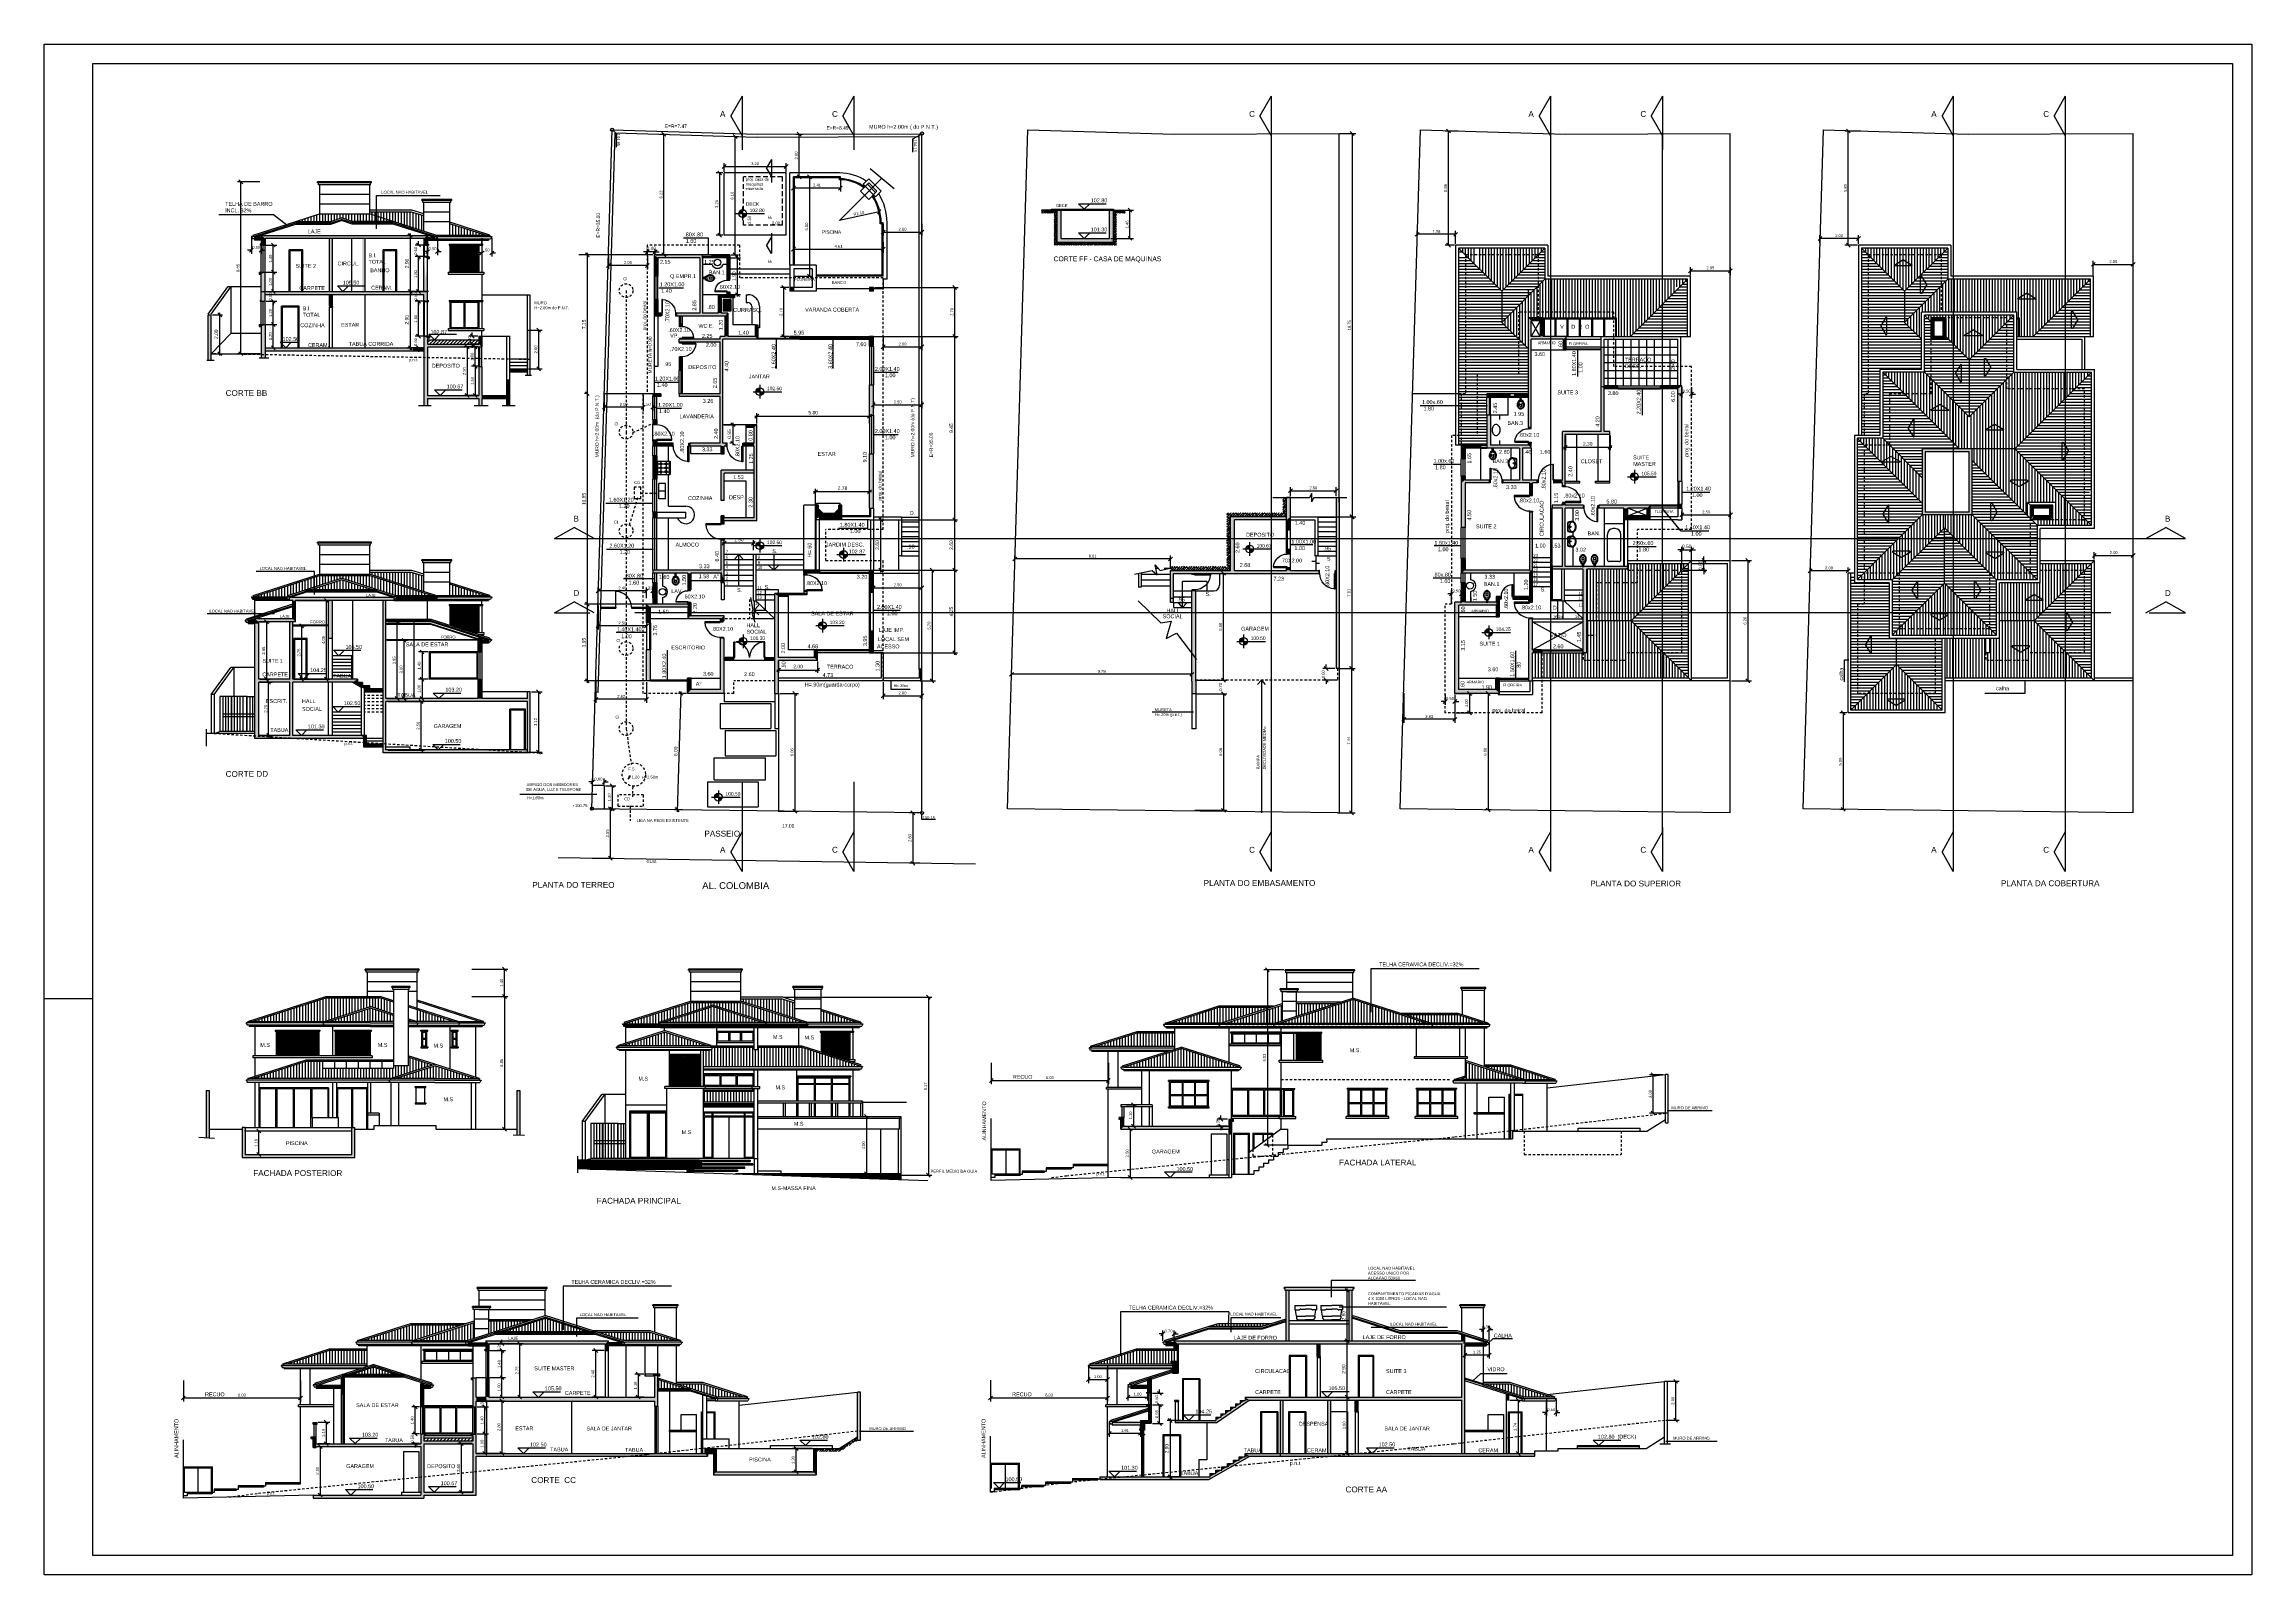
# Model space of a CAD drawing. Extents: x -23 to 90, y 6 to 84.
import ezdxf
from ezdxf.enums import TextEntityAlignment as Align

# ---------------------------------------------------------------- set-up
doc = ezdxf.new("R2010")
doc.units = 0
doc.header["$MEASUREMENT"] = 0
doc.linetypes.add('HIDDEN', pattern=[0.375, 0.25, -0.125])
doc.linetypes.add('HIDDEN2', pattern=[0.1875, 0.125, -0.0625])
doc.layers.get('0').update_dxf_attribs({"linetype": 'CONTINUOUS'})
doc.layers.get('DEFPOINTS').update_dxf_attribs({"linetype": 'CONTINUOUS'})
for name, color, linetype in [('ALV', 6, 'CONTINUOUS'), ('BRASILIT', 1, 'CONTINUOUS'), ('CAIXILHO', 3, 'CONTINUOUS'), ('COTA', 7, 'CONTINUOUS'), ('COTAPR', 2, 'CONTINUOUS'), ('LOUCA20', 2, 'CONTINUOUS'), ('LOUCA50', 2, 'CONTINUOUS'), ('PASSEIO', 1, 'CONTINUOUS'), ('PEITORIL', 2, 'CONTINUOUS'), ('PISO', 11, 'CONTINUOUS'), ('PORTA', 2, 'CONTINUOUS'), ('PROJ', 21, 'HIDDEN2'), ('SIMBOLOG', 7, 'CONTINUOUS'), ('SOLID', 253, 'CONTINUOUS'), ('TELHADO', 21, 'CONTINUOUS'), ('TERRENO', 30, 'CONTINUOUS'), ('TEXTO', 7, 'CONTINUOUS'), ('TEXTO1', 5, 'CONTINUOUS'), ('VISTA1', 1, 'CONTINUOUS'), ('VISTA2', 2, 'CONTINUOUS'), ('VISTA3', 3, 'CONTINUOUS'), ('VISTA4', 4, 'CONTINUOUS'), ('VISTA5', 5, 'CONTINUOUS'), ('VISTA6', 6, 'CONTINUOUS')]:
    doc.layers.add(name, color=color, linetype=linetype)
doc.styles.add('ROMANS', font='romans', dxfattribs={"height": 0.2})
doc.styles.get("Standard").update_dxf_attribs({"font": 'swissl.ttf'})
doc.dimstyles.get("Standard").update_dxf_attribs({"dimtxt": 0.15, "dimasz": 0, "dimexe": 0.18, "dimexo": 0.06, "dimgap": 0.09, "dimtad": 1, "dimzin": 0, "dimdsep": 46, "dimtxsty": 'ROMANS', "dimtsz": 0.1, "dimcen": 0.09, "dimadec": 0, "dimazin": 0, "dimtfac": 1, "dimtix": 1, "dimtofl": 0, "dimtmove": 2, "dimatfit": 3, "dimfxl": 1, "dimtolj": 1, "dimtzin": 0, "dimarcsym": 0})

# ---------------------------------------------------------------- blocks, each defined once
blk = doc.blocks.new('PM60')
at = {"layer": 'PORTA'}
for points in [[(-0.35, 0.08), (-0.3, 0.08), (-0.3, -0.07), (-0.35, -0.07)], [(0.3, 0.08), (0.3, 0.68), (0.26, 0.68), (0.26, 0.08), (0.3, 0.08)], [(0.35, 0.08), (0.3, 0.08), (0.3, -0.07), (0.35, -0.07)]]:
    blk.add_lwpolyline(points, dxfattribs=at)
blk.add_arc((0.3, 0.08), 0.596, 93.1812, 180.514, dxfattribs=at)
blk = doc.blocks.new('BACIA2PL')
at = {"layer": 'LOUCA20'}
for p, q in [((-0.04, 0.15), (0.04, 0.15)), ((-0.05, -0.2), (0.05, -0.2)), ((-0.05, -0.29), (-0.05, -0.2)), ((0.05, -0.29), (0.05, -0.2))]:
    blk.add_line(p, q, dxfattribs=at)
for points in [[(-0.03, 0), (-0.03, 0.15)], [(0.03, 0), (0.03, 0.15)], [(-0.05, -0.2), (-0.06, -0.16)], [(0.05, -0.2), (0.06, -0.16)]]:
    blk.add_lwpolyline(points, dxfattribs=at)
blk.add_lwpolyline([(-0.14, -0.24, 0.078823), (-0.13, -0.31, 0.088058), (-0.1, -0.36, 0.105305), (-0.05, -0.4, 0.121887), (0, -0.41, 0.121887), (0.05, -0.4, 0.105305), (0.1, -0.36, 0.088058), (0.13, -0.31, 0.078823), (0.14, -0.24, 0.078823), (0.13, -0.17, 0.088058), (0.1, -0.11, 0.105305), (0.05, -0.08, 0.121887), (0, -0.06, 0.121887), (-0.05, -0.08, 0.105305), (-0.1, -0.11, 0.088058), (-0.13, -0.17, 0.078823)], format="xyb", close=True, dxfattribs=at)
for centre in [(-0.07, -0.03), (0.07, -0.03)]:
    blk.add_circle(centre, 0.00766, dxfattribs=at)
for centre, radius, start, end in [((0, 0), 0.0556, 122.78, 179.6714), ((0, 0), 0.0556, 0.3286, 54.4265), ((0, -0.28), 0.0509, 183.5219, 356.4781)]:
    blk.add_arc(centre, radius, start, end, dxfattribs=at)
at = {"layer": 'LOUCA50'}
blk.add_lwpolyline([(-0.17, -0.23, -0.069439), (-0.16, -0.14, -0.043663), (-0.12, -0.07, 0.015066), (-0.11, -0.05, 0.089395), (-0.1, 0), (0.1, 0, 0.12127), (0.11, -0.05, -0.009751), (0.12, -0.06, -0.007003), (0.12, -0.07, -0.013225), (0.14, -0.09, -0.020645), (0.16, -0.14, -0.020096), (0.17, -0.17, -0.021685), (0.17, -0.23, -0.019128), (0.17, -0.27, -0.020629), (0.16, -0.31, -0.020175), (0.15, -0.35, -0.021821), (0.12, -0.38, -0.025133), (0.1, -0.41, -0.028432), (0.06, -0.43, -0.029542), (0.03, -0.45, -0.030634), (0, -0.45, -0.030651), (-0.03, -0.45, -0.028489), (-0.06, -0.43, -0.028517), (-0.1, -0.41, -0.026288), (-0.12, -0.38, -0.011374), (-0.14, -0.36, -0.019462), (-0.16, -0.31, -0.005454), (-0.17, -0.28, -0.030993)], format="xyb", close=True, dxfattribs=at)
blk = doc.blocks.new('PM70')
at = {"layer": 'PORTA'}
for points in [[(-0.4, 0.07), (-0.35, 0.07), (-0.35, -0.07), (-0.4, -0.07)], [(0.35, 0.07), (0.31, 0.07), (0.31, 0.77), (0.35, 0.77), (0.35, 0.07)], [(0.4, 0.07), (0.35, 0.07), (0.35, -0.07), (0.4, -0.07)]]:
    blk.add_lwpolyline(points, dxfattribs=at)
blk.add_arc((0.35, 0.08), 0.695, 92.7111, 180.442, dxfattribs=at)
blk = doc.blocks.new('PM80')
at = {"layer": 'PORTA'}
for points in [[(-0.45, 0.08), (-0.4, 0.08), (-0.4, -0.07), (-0.45, -0.07)], [(0.4, 0.08), (0.4, 0.88), (0.36, 0.88), (0.36, 0.08), (0.4, 0.08)], [(0.45, 0.08), (0.4, 0.08), (0.4, -0.07), (0.45, -0.07)]]:
    blk.add_lwpolyline(points, dxfattribs=at)
blk.add_arc((0.4, 0.08), 0.795, 92.362, 180.3876, dxfattribs=at)
blk = doc.blocks.new('*D36')
at = {"color": 0, "linetype": 'ByBlock'}
for p, q in [((22.49, 68.73), (22.69, 68.93)), ((22.59, 69.31), (22.59, 68.65)), ((22.59, 68.83), (24.59, 68.83)), ((24.49, 68.73), (24.69, 68.93)), ((24.59, 69.31), (24.59, 68.65))]:
    blk.add_line(p, q, dxfattribs=at)
at = {"layer": 'DEFPOINTS', "color": 0, "linetype": 'ByBlock'}
for p in [(22.59, 69.37), (24.59, 69.37), (24.59, 68.83)]:
    blk.add_point(p, dxfattribs=at)
at = {"color": 0, "linetype": 'ByBlock'}
blk.add_text('2.00', height=0.15, dxfattribs=at).set_placement((23.59, 68.98), align=Align.MIDDLE_CENTER)
blk = doc.blocks.new('*D37')
at = {"color": 0, "linetype": 'ByBlock'}
for p, q in [((22.09, 66.03), (22.09, 65.66)), ((24.59, 66.03), (24.59, 65.66)), ((21.99, 65.74), (22.19, 65.94)), ((22.09, 65.84), (24.59, 65.84)), ((24.49, 65.74), (24.69, 65.94))]:
    blk.add_line(p, q, dxfattribs=at)
at = {"layer": 'DEFPOINTS', "color": 0, "linetype": 'ByBlock'}
for p in [(22.09, 66.09), (24.59, 66.09), (24.59, 65.84)]:
    blk.add_point(p, dxfattribs=at)
at = {"color": 0, "linetype": 'ByBlock'}
blk.add_text('2.50', height=0.15, dxfattribs=at).set_placement((23.34, 65.99), align=Align.MIDDLE_CENTER)
blk = doc.blocks.new('*D38')
at = {"color": 0, "linetype": 'ByBlock'}
for p, q in [((8.23, 66.36), (8.23, 65.54)), ((10.23, 66.36), (10.23, 65.54)), ((8.13, 65.62), (8.33, 65.82)), ((10.23, 65.72), (8.23, 65.72)), ((10.13, 65.62), (10.33, 65.82))]:
    blk.add_line(p, q, dxfattribs=at)
at = {"layer": 'DEFPOINTS', "color": 0, "linetype": 'ByBlock'}
for p in [(8.23, 66.42), (10.23, 66.42), (8.23, 65.72)]:
    blk.add_point(p, dxfattribs=at)
at = {"color": 0, "linetype": 'ByBlock'}
blk.add_text('2.00', height=0.15, dxfattribs=at).set_placement((9.23, 65.87), align=Align.MIDDLE_CENTER)
blk = doc.blocks.new('*D39')
at = {"color": 0, "linetype": 'ByBlock'}
for p, q in [((7.91, 55.51), (7.91, 54.27)), ((10.41, 55.51), (10.41, 54.27)), ((7.81, 54.35), (8.01, 54.55)), ((10.41, 54.45), (7.91, 54.45)), ((10.31, 54.35), (10.51, 54.55))]:
    blk.add_line(p, q, dxfattribs=at)
at = {"layer": 'DEFPOINTS', "color": 0, "linetype": 'ByBlock'}
for p in [(7.91, 55.57), (10.41, 55.57), (7.91, 54.45)]:
    blk.add_point(p, dxfattribs=at)
at = {"color": 0, "linetype": 'ByBlock'}
blk.add_text('2.50', height=0.15, dxfattribs=at).set_placement((9.16, 54.6), align=Align.MIDDLE_CENTER)
blk = doc.blocks.new('*D24')
at = {"color": 0, "linetype": 'ByBlock'}
for p, q in [((10.55, 73.73), (10.25, 73.73)), ((10.35, 73.63), (10.55, 73.83)), ((10.45, 73.63), (10.45, 73.88)), ((10.85, 73.73), (10.45, 73.73)), ((10.75, 73.63), (10.95, 73.83)), ((10.75, 73.73), (11.05, 73.73)), ((10.85, 73.63), (10.85, 73.88))]:
    blk.add_line(p, q, dxfattribs=at)
at = {"layer": 'DEFPOINTS', "color": 0, "linetype": 'ByBlock'}
for p in [(10.45, 73.73), (10.45, 73.57), (10.85, 73.57)]:
    blk.add_point(p, dxfattribs=at)
at = {"color": 0, "linetype": 'ByBlock'}
blk.add_text('0.40', height=0.18, dxfattribs=at).set_placement((10.65, 73.91), align=Align.MIDDLE_CENTER)
blk = doc.blocks.new('*D25')
at = {"color": 0, "linetype": 'ByBlock'}
for p, q in [((14.61, 73.42), (15.24, 73.42)), ((15.19, 73.32), (14.99, 73.52)), ((15.09, 71.42), (15.09, 73.52)), ((14.61, 71.52), (15.24, 71.52)), ((15.19, 71.42), (14.99, 71.62))]:
    blk.add_line(p, q, dxfattribs=at)
at = {"layer": 'DEFPOINTS', "color": 0, "linetype": 'ByBlock'}
for p in [(14.55, 73.42), (15.09, 73.42), (14.55, 71.52)]:
    blk.add_point(p, dxfattribs=at)
at = {"color": 0, "linetype": 'ByBlock'}
blk.add_text('1.90', height=0.18, rotation=90, dxfattribs=at).set_placement((14.91, 72.47), align=Align.MIDDLE_CENTER)
blk = doc.blocks.new('*D138')
at = {"color": 0, "linetype": 'ByBlock'}
for p, q in [((17.73, 71.89), (17.3, 71.89)), ((17.58, 71.79), (17.38, 71.99)), ((17.48, 69.37), (17.48, 71.89)), ((17.73, 69.37), (17.3, 69.37)), ((17.58, 69.27), (17.38, 69.47))]:
    blk.add_line(p, q, dxfattribs=at)
at = {"layer": 'DEFPOINTS', "color": 0, "linetype": 'ByBlock'}
for p in [(17.48, 71.89), (17.79, 71.89), (17.79, 69.37)]:
    blk.add_point(p, dxfattribs=at)
at = {"color": 0, "linetype": 'ByBlock'}
blk.add_text('2.70', height=0.15, rotation=90, dxfattribs=at).set_placement((17.33, 70.63), align=Align.MIDDLE_CENTER)
blk = doc.blocks.new('*D23')
at = {"color": 0, "linetype": 'ByBlock'}
for p, q in [((14.4, 64.82), (15, 64.82)), ((14.95, 64.72), (14.75, 64.92)), ((14.85, 64.92), (14.85, 63.77)), ((14.79, 63.87), (14.7, 63.87)), ((14.95, 63.77), (14.75, 63.97))]:
    blk.add_line(p, q, dxfattribs=at)
at = {"layer": 'DEFPOINTS', "color": 0, "linetype": 'ByBlock'}
for p in [(14.34, 64.82), (14.85, 63.87), (14.85, 63.87)]:
    blk.add_point(p, dxfattribs=at)
at = {"color": 0, "linetype": 'ByBlock'}
blk.add_text('0.95', height=0.18, rotation=90, dxfattribs=at).set_placement((14.67, 64.34), align=Align.MIDDLE_CENTER)
blk = doc.blocks.new('*D22')
at = {"color": 0, "linetype": 'ByBlock'}
for p, q in [((15.99, 65.16), (16.19, 65.36)), ((15.99, 65.26), (21.99, 65.26)), ((16.09, 64.88), (16.09, 65.41)), ((21.79, 65.16), (21.99, 65.36)), ((21.89, 64.88), (21.89, 65.41))]:
    blk.add_line(p, q, dxfattribs=at)
at = {"layer": 'DEFPOINTS', "color": 0, "linetype": 'ByBlock'}
for p in [(16.09, 64.82), (21.89, 65.26), (21.89, 64.82)]:
    blk.add_point(p, dxfattribs=at)
at = {"color": 0, "linetype": 'ByBlock'}
blk.add_text('5.80', height=0.18, dxfattribs=at).set_placement((18.99, 65.44), align=Align.MIDDLE_CENTER)
blk = doc.blocks.new('*D18')
at = {"color": 0, "linetype": 'ByBlock'}
for p, q in [((17.21, 52.61), (17.21, 52.03)), ((19.21, 52.61), (19.21, 52.03)), ((17.11, 52.08), (17.31, 52.28)), ((17.11, 52.18), (19.31, 52.18)), ((19.11, 52.08), (19.31, 52.28))]:
    blk.add_line(p, q, dxfattribs=at)
at = {"layer": 'DEFPOINTS', "color": 0, "linetype": 'ByBlock'}
for p in [(17.21, 52.67), (19.21, 52.67), (19.21, 52.18)]:
    blk.add_point(p, dxfattribs=at)
at = {"color": 0, "linetype": 'ByBlock'}
blk.add_text('2.00', height=0.18, dxfattribs=at).set_placement((18.21, 52.36), align=Align.MIDDLE_CENTER)
blk = doc.blocks.new('*D14')
at = {"color": 0, "linetype": 'ByBlock'}
for p, q in [((22.15, 59.92), (22.62, 59.92)), ((22.57, 59.82), (22.37, 60.02)), ((22.47, 57.22), (22.47, 60.02)), ((22.15, 57.32), (22.62, 57.32)), ((22.57, 57.22), (22.37, 57.42))]:
    blk.add_line(p, q, dxfattribs=at)
at = {"layer": 'DEFPOINTS', "color": 0, "linetype": 'ByBlock'}
for p in [(22.09, 59.92), (22.47, 59.92), (22.09, 57.32)]:
    blk.add_point(p, dxfattribs=at)
at = {"color": 0, "linetype": 'ByBlock'}
blk.add_text('2.60', height=0.18, rotation=90, dxfattribs=at).set_placement((22.29, 58.62), align=Align.MIDDLE_CENTER)
blk = doc.blocks.new('*D20')
at = {"color": 0, "linetype": 'ByBlock'}
for p, q in [((14.31, 58), (14.51, 58.2)), ((16.01, 58.1), (14.31, 58.1)), ((14.41, 57.73), (14.41, 58.25)), ((15.81, 58), (16.01, 58.2)), ((15.91, 57.73), (15.91, 58.25))]:
    blk.add_line(p, q, dxfattribs=at)
at = {"layer": 'DEFPOINTS', "color": 0, "linetype": 'ByBlock'}
for p in [(14.41, 58.1), (14.41, 57.67), (15.91, 57.67)]:
    blk.add_point(p, dxfattribs=at)
at = {"color": 0, "linetype": 'ByBlock'}
blk.add_text('1.50', height=0.18, dxfattribs=at).set_placement((15.16, 58.28), align=Align.MIDDLE_CENTER)
blk = doc.blocks.new('*D21')
at = {"color": 0, "linetype": 'ByBlock'}
for p, q in [((19.01, 61.27), (19.21, 61.47)), ((19.11, 60.73), (19.11, 61.52)), ((21.79, 61.27), (21.99, 61.47)), ((21.89, 60.73), (21.89, 61.52)), ((19.01, 61.37), (21.99, 61.37))]:
    blk.add_line(p, q, dxfattribs=at)
at = {"layer": 'DEFPOINTS', "color": 0, "linetype": 'ByBlock'}
for p in [(19.11, 60.67), (21.89, 61.37), (21.89, 60.67)]:
    blk.add_point(p, dxfattribs=at)
at = {"color": 0, "linetype": 'ByBlock'}
blk.add_text('2.78', height=0.18, dxfattribs=at).set_placement((20.5, 61.55), align=Align.MIDDLE_CENTER)
blk = doc.blocks.new('*D17')
at = {"color": 0, "linetype": 'ByBlock'}
for p, q in [((12.18, 51.08), (11.99, 44.88)), ((12.45, 50.97), (12.03, 50.98)), ((12.28, 50.88), (12.08, 51.08)), ((12.26, 44.97), (11.84, 44.99)), ((12.09, 44.88), (11.89, 45.09))]:
    blk.add_line(p, q, dxfattribs=at)
at = {"layer": 'DEFPOINTS', "color": 0, "linetype": 'ByBlock'}
for p in [(12.51, 50.97), (11.99, 44.98), (12.32, 44.97)]:
    blk.add_point(p, dxfattribs=at)
at = {"color": 0, "linetype": 'ByBlock'}
blk.add_text('6.00', height=0.18, rotation=88.2022, dxfattribs=at).set_placement((11.91, 47.99), align=Align.MIDDLE_CENTER)
blk = doc.blocks.new('*D26')
at = {"color": 0, "linetype": 'ByBlock'}
for p, q in [((50.5, 63.55), (50.7, 63.75)), ((50.6, 64.26), (50.6, 63.5)), ((52.8, 63.55), (53, 63.75)), ((52.9, 64.26), (52.9, 63.5)), ((53, 63.65), (50.5, 63.65))]:
    blk.add_line(p, q, dxfattribs=at)
at = {"layer": 'DEFPOINTS', "color": 0, "linetype": 'ByBlock'}
for p in [(50.6, 64.32), (52.9, 64.32), (50.6, 63.65)]:
    blk.add_point(p, dxfattribs=at)
at = {"color": 0, "linetype": 'ByBlock'}
blk.add_text('2.30', height=0.18, dxfattribs=at).set_placement((51.75, 63.83), align=Align.MIDDLE_CENTER)
blk = doc.blocks.new('*D27')
at = {"color": 0, "linetype": 'ByBlock'}
for p, q in [((56.7, 58.37), (56.4, 58.37)), ((56.5, 58.27), (56.7, 58.47)), ((56.6, 57.38), (56.6, 58.52)), ((56.6, 58.37), (57.1, 58.37)), ((57, 58.27), (57.2, 58.47)), ((57, 58.37), (57.3, 58.37)), ((57.1, 57.38), (57.1, 58.52))]:
    blk.add_line(p, q, dxfattribs=at)
at = {"layer": 'DEFPOINTS', "color": 0, "linetype": 'ByBlock'}
for p in [(57.1, 58.37), (56.6, 57.32), (57.1, 57.32)]:
    blk.add_point(p, dxfattribs=at)
at = {"color": 0, "linetype": 'ByBlock'}
blk.add_text('0.50', height=0.18, dxfattribs=at).set_placement((56.85, 58.55), align=Align.MIDDLE_CENTER)
blk = doc.blocks.new('*D28')
at = {"color": 0, "linetype": 'ByBlock'}
for p, q in [((57.74, 57.72), (57.74, 58.02)), ((56.66, 57.82), (57.89, 57.82)), ((56.66, 57.32), (57.89, 57.32)), ((57.84, 57.72), (57.64, 57.92)), ((57.84, 57.22), (57.64, 57.42)), ((57.74, 57.32), (57.74, 57.82)), ((57.74, 57.42), (57.74, 57.12))]:
    blk.add_line(p, q, dxfattribs=at)
at = {"layer": 'DEFPOINTS', "color": 0, "linetype": 'ByBlock'}
for p in [(56.6, 57.82), (56.6, 57.32), (57.74, 57.82)]:
    blk.add_point(p, dxfattribs=at)
at = {"color": 0, "linetype": 'ByBlock'}
blk.add_text('0.50', height=0.18, rotation=90, dxfattribs=at).set_placement((57.56, 57.57), align=Align.MIDDLE_CENTER)
blk = doc.blocks.new('*D121')
at = {"color": 0, "linetype": 'ByBlock'}
for p, q in [((43.03, 18.74), (43.99, 18.74)), ((43.91, 18.64), (43.71, 18.84)), ((43.81, 15.84), (43.81, 18.74)), ((43.91, 15.74), (43.71, 15.94)), ((43.03, 15.84), (43.99, 15.84))]:
    blk.add_line(p, q, dxfattribs=at)
at = {"layer": 'DEFPOINTS', "color": 0, "linetype": 'ByBlock'}
for p in [(42.97, 18.74), (43.81, 18.74), (42.97, 15.84)]:
    blk.add_point(p, dxfattribs=at)
at = {"color": 0, "linetype": 'ByBlock'}
blk.add_text('3.00', height=0.15, rotation=90, dxfattribs=at).set_placement((43.66, 17.29), align=Align.MIDDLE_CENTER)
blk = doc.blocks.new('*D34')
at = {"color": 0, "linetype": 'ByBlock'}
for p, q in [((43.74, 21.64), (43.66, 21.64)), ((43.91, 21.54), (43.71, 21.74)), ((43.81, 18.64), (43.81, 21.74)), ((43.03, 18.74), (43.96, 18.74)), ((43.91, 18.64), (43.71, 18.84))]:
    blk.add_line(p, q, dxfattribs=at)
at = {"layer": 'DEFPOINTS', "color": 0, "linetype": 'ByBlock'}
for p in [(43.81, 21.64), (43.81, 21.64), (42.97, 18.74)]:
    blk.add_point(p, dxfattribs=at)
at = {"color": 0, "linetype": 'ByBlock'}
blk.add_text('2.90', height=0.18, rotation=90, dxfattribs=at).set_placement((43.63, 20.19), align=Align.MIDDLE_CENTER)
blk = doc.blocks.new('*D32')
at = {"color": 0, "linetype": 'ByBlock'}
for p, q in [((35.04, 17.54), (34.34, 17.54)), ((34.59, 17.44), (34.39, 17.64)), ((34.49, 17.64), (34.49, 14.54)), ((35.04, 14.64), (34.34, 14.64)), ((34.59, 14.54), (34.39, 14.74))]:
    blk.add_line(p, q, dxfattribs=at)
at = {"layer": 'DEFPOINTS', "color": 0, "linetype": 'ByBlock'}
for p in [(35.1, 17.54), (34.49, 14.64), (35.1, 14.64)]:
    blk.add_point(p, dxfattribs=at)
at = {"color": 0, "linetype": 'ByBlock'}
blk.add_text('2.90', height=0.18, rotation=90, dxfattribs=at).set_placement((34.31, 16.09), align=Align.MIDDLE_CENTER)
blk = doc.blocks.new('*D33')
at = {"color": 0, "linetype": 'ByBlock'}
for p, q in [((43.86, 24.24), (43.66, 24.24)), ((43.91, 24.14), (43.71, 24.34)), ((43.81, 21.54), (43.81, 24.34)), ((43.86, 21.64), (43.66, 21.64)), ((43.91, 21.54), (43.71, 21.74))]:
    blk.add_line(p, q, dxfattribs=at)
at = {"layer": 'DEFPOINTS', "color": 0, "linetype": 'ByBlock'}
for p in [(43.81, 24.24), (43.92, 24.24), (43.92, 21.64)]:
    blk.add_point(p, dxfattribs=at)
at = {"color": 0, "linetype": 'ByBlock'}
blk.add_text('2.60', height=0.18, rotation=90, dxfattribs=at).set_placement((43.63, 22.94), align=Align.MIDDLE_CENTER)
blk = doc.blocks.new('*D30')
at = {"color": 0, "linetype": 'ByBlock'}
for p, q in [((16.15, 17.71), (15.37, 17.71)), ((15.62, 17.61), (15.42, 17.81)), ((15.52, 14.71), (15.52, 17.81)), ((16.15, 14.81), (15.37, 14.81)), ((15.62, 14.71), (15.42, 14.91))]:
    blk.add_line(p, q, dxfattribs=at)
at = {"layer": 'DEFPOINTS', "color": 0, "linetype": 'ByBlock'}
for p in [(15.52, 17.71), (16.21, 17.71), (16.21, 14.81)]:
    blk.add_point(p, dxfattribs=at)
at = {"color": 0, "linetype": 'ByBlock'}
blk.add_text('2.90', height=0.18, rotation=90, dxfattribs=at).set_placement((15.34, 16.26), align=Align.MIDDLE_CENTER)
blk = doc.blocks.new('*D31')
at = {"color": 0, "linetype": 'ByBlock'}
for p, q in [((15.46, 20.61), (15.37, 20.61)), ((15.62, 20.51), (15.42, 20.71)), ((15.52, 17.61), (15.52, 20.71)), ((16.15, 17.71), (15.37, 17.71)), ((15.62, 17.61), (15.42, 17.81))]:
    blk.add_line(p, q, dxfattribs=at)
at = {"layer": 'DEFPOINTS', "color": 0, "linetype": 'ByBlock'}
for p in [(15.52, 20.61), (15.52, 20.61), (16.21, 17.71)]:
    blk.add_point(p, dxfattribs=at)
at = {"color": 0, "linetype": 'ByBlock'}
blk.add_text('2.90', height=0.18, rotation=90, dxfattribs=at).set_placement((15.34, 19.16), align=Align.MIDDLE_CENTER)
blk = doc.blocks.new('*D29')
at = {"color": 0, "linetype": 'ByBlock'}
for p, q in [((5.32, 16.51), (5.85, 16.51)), ((5.8, 16.41), (5.6, 16.61)), ((5.7, 14.41), (5.7, 16.61)), ((5.32, 14.51), (5.85, 14.51)), ((5.8, 14.41), (5.6, 14.61))]:
    blk.add_line(p, q, dxfattribs=at)
at = {"layer": 'DEFPOINTS', "color": 0, "linetype": 'ByBlock'}
for p in [(5.26, 16.51), (5.7, 16.51), (5.26, 14.51)]:
    blk.add_point(p, dxfattribs=at)
at = {"color": 0, "linetype": 'ByBlock'}
blk.add_text('2.00', height=0.18, rotation=90, dxfattribs=at).set_placement((5.52, 15.51), align=Align.MIDDLE_CENTER)
blk = doc.blocks.new('*D16')
at = {"color": 0, "linetype": 'ByBlock'}
for p, q in [((10.35, 55.57), (7.21, 55.57)), ((7.46, 55.47), (7.26, 55.67)), ((7.36, 51.52), (7.36, 55.67)), ((10.35, 51.62), (7.21, 51.62)), ((7.46, 51.52), (7.26, 51.72))]:
    blk.add_line(p, q, dxfattribs=at)
at = {"layer": 'DEFPOINTS', "color": 0, "linetype": 'ByBlock'}
for p in [(7.36, 55.57), (10.41, 55.57), (10.41, 51.62)]:
    blk.add_point(p, dxfattribs=at)
at = {"color": 0, "linetype": 'ByBlock'}
blk.add_text('3.95', height=0.18, rotation=90, dxfattribs=at).set_placement((7.18, 53.59), align=Align.MIDDLE_CENTER)
blk = doc.blocks.new('*D19')
at = {"color": 0, "linetype": 'ByBlock'}
for p, q in [((7.3, 66.42), (7.21, 66.42)), ((7.46, 66.32), (7.26, 66.52)), ((7.36, 55.47), (7.36, 66.52)), ((10.35, 55.57), (7.21, 55.57)), ((7.46, 55.47), (7.26, 55.67))]:
    blk.add_line(p, q, dxfattribs=at)
at = {"layer": 'DEFPOINTS', "color": 0, "linetype": 'ByBlock'}
for p in [(7.36, 66.42), (7.36, 66.42), (10.41, 55.57)]:
    blk.add_point(p, dxfattribs=at)
at = {"color": 0, "linetype": 'ByBlock'}
blk.add_text('10.85', height=0.18, rotation=90, dxfattribs=at).set_placement((7.18, 60.99), align=Align.MIDDLE_CENTER)
blk = doc.blocks.new('*D15')
at = {"color": 0, "linetype": 'ByBlock'}
for p, q in [((7.3, 73.57), (7.21, 73.57)), ((7.46, 73.47), (7.26, 73.67)), ((7.36, 66.32), (7.36, 73.67)), ((7.3, 66.42), (7.21, 66.42)), ((7.46, 66.32), (7.26, 66.52))]:
    blk.add_line(p, q, dxfattribs=at)
at = {"layer": 'DEFPOINTS', "color": 0, "linetype": 'ByBlock'}
for p in [(7.36, 73.57), (7.36, 73.57), (7.36, 66.42)]:
    blk.add_point(p, dxfattribs=at)
at = {"color": 0, "linetype": 'ByBlock'}
blk.add_text('7.15', height=0.18, rotation=90, dxfattribs=at).set_placement((7.18, 69.99), align=Align.MIDDLE_CENTER)
blk = doc.blocks.new('*D13')
at = {"color": 0, "linetype": 'ByBlock'}
for p, q in [((22.15, 57.32), (26.43, 57.32)), ((26.38, 57.22), (26.18, 57.42)), ((26.28, 52.97), (26.28, 57.42)), ((22.15, 53.07), (26.43, 53.07)), ((26.38, 52.97), (26.18, 53.17))]:
    blk.add_line(p, q, dxfattribs=at)
at = {"layer": 'DEFPOINTS', "color": 0, "linetype": 'ByBlock'}
for p in [(22.09, 57.32), (26.28, 57.32), (22.09, 53.07)]:
    blk.add_point(p, dxfattribs=at)
at = {"color": 0, "linetype": 'ByBlock'}
blk.add_text('4.25', height=0.18, rotation=90, dxfattribs=at).set_placement((26.1, 55.19), align=Align.MIDDLE_CENTER)
blk = doc.blocks.new('*D12')
at = {"color": 0, "linetype": 'ByBlock'}
for p, q in [((22.15, 59.92), (26.43, 59.92)), ((26.38, 59.82), (26.18, 60.02)), ((26.28, 57.22), (26.28, 60.02)), ((22.15, 57.32), (26.43, 57.32)), ((26.38, 57.22), (26.18, 57.42))]:
    blk.add_line(p, q, dxfattribs=at)
at = {"layer": 'DEFPOINTS', "color": 0, "linetype": 'ByBlock'}
for p in [(22.09, 59.92), (26.28, 59.92), (22.09, 57.32)]:
    blk.add_point(p, dxfattribs=at)
at = {"color": 0, "linetype": 'ByBlock'}
blk.add_text('2.60', height=0.18, rotation=90, dxfattribs=at).set_placement((26.1, 58.62), align=Align.MIDDLE_CENTER)
blk = doc.blocks.new('*D11')
at = {"color": 0, "linetype": 'ByBlock'}
for p, q in [((22.15, 69.37), (26.43, 69.37)), ((26.38, 69.27), (26.18, 69.47)), ((26.28, 59.82), (26.28, 69.47)), ((22.15, 59.92), (26.43, 59.92)), ((26.38, 59.82), (26.18, 60.02))]:
    blk.add_line(p, q, dxfattribs=at)
at = {"layer": 'DEFPOINTS', "color": 0, "linetype": 'ByBlock'}
for p in [(22.09, 69.37), (26.28, 69.37), (22.09, 59.92)]:
    blk.add_point(p, dxfattribs=at)
at = {"color": 0, "linetype": 'ByBlock'}
blk.add_text('9.45', height=0.18, rotation=90, dxfattribs=at).set_placement((26.1, 64.64), align=Align.MIDDLE_CENTER)
blk = doc.blocks.new('*D137')
at = {"color": 0, "linetype": 'ByBlock'}
for p, q in [((22.15, 71.89), (26.46, 71.89)), ((26.38, 71.79), (26.18, 71.99)), ((26.28, 69.37), (26.28, 71.89)), ((22.15, 69.37), (26.46, 69.37)), ((26.38, 69.27), (26.18, 69.47))]:
    blk.add_line(p, q, dxfattribs=at)
at = {"layer": 'DEFPOINTS', "color": 0, "linetype": 'ByBlock'}
for p in [(22.09, 71.89), (26.28, 71.89), (22.09, 69.37)]:
    blk.add_point(p, dxfattribs=at)
at = {"color": 0, "linetype": 'ByBlock'}
blk.add_text('2.70', height=0.15, rotation=90, dxfattribs=at).set_placement((26.13, 70.63), align=Align.MIDDLE_CENTER)
blk = doc.blocks.new('F495999')
for p, q in [((-0.56, 0.73), (0, 0.73)), ((-0.56, 0.73), (-0.56, 0.51)), ((-0.54, 0.51), (-0.55, 0.51)), ((-0.53, 0.5), (-0.36, 0.5)), ((-0.47, 0.18), (-0.52, 0.49)), ((-0.47, 0.18), (0, 0.18)), ((-0.47, 0.18), (-0.47, 0.07)), ((-0.4, 0), (0, 0)), ((-0.32, 0.52), (-0.3, 0.53)), ((-0.25, 0.55), (0, 0.55)), ((0.56, 0.73), (0, 0.73)), ((0.25, 0.55), (0, 0.55)), ((0.47, 0.18), (0, 0.18)), ((0.4, 0), (0, 0)), ((0.32, 0.52), (0.3, 0.53)), ((0.53, 0.5), (0.36, 0.5)), ((0.47, 0.18), (0.52, 0.49)), ((0.47, 0.18), (0.47, 0.07)), ((0.54, 0.51), (0.55, 0.51)), ((0.56, 0.73), (0.56, 0.51))]:
    blk.add_line(p, q)
for centre, radius, start, end in [((-0.55, 0.51), 0.007, 180, 269), ((-0.54, 0.49), 0.015, 10.1894, 89), ((-0.4, 0.07), 0.067, 180, 270), ((-0.36, 0.58), 0.075, 270, 306.8699), ((-0.25, 0.47), 0.075, 90, 126.8699), ((0.25, 0.47), 0.075, 53.1301, 90), ((0.36, 0.58), 0.075, 233.1301, 270), ((0.4, 0.07), 0.067, 270, 0), ((0.54, 0.49), 0.015, 91, 169.8106), ((0.55, 0.51), 0.007, 271, 0)]:
    blk.add_arc(centre, radius, start, end)
blk = doc.blocks.new('NIVEL')
at = {"layer": 'SIMBOLOG'}
for points in [[(-0.0035, 0), (0.0035, 0)], [(0, 0.0035), (0, -0.0035)]]:
    blk.add_lwpolyline(points, dxfattribs=at)
at = {"layer": 'SIMBOLOG', "const_width": 0.002}
for points in [[(0, 0.001, 0.414214), (-0.001, 0, 1)], [(0, -0.001, 0.414214), (0.001, 0, 1)]]:
    blk.add_lwpolyline(points, format="xyb", dxfattribs=at)
at = {"layer": 'SIMBOLOG'}
blk.add_circle((0, 0), 0.002, dxfattribs=at)
blk = doc.blocks.new('*D40')
at = {"color": 0, "linetype": 'ByBlock'}
for p, q in [((8.35, 72.92), (8.55, 73.12)), ((8.45, 73.51), (8.45, 72.84)), ((10.45, 73.02), (8.45, 73.02)), ((10.35, 72.92), (10.55, 73.12)), ((10.45, 73.51), (10.45, 72.84))]:
    blk.add_line(p, q, dxfattribs=at)
at = {"layer": 'DEFPOINTS', "color": 0, "linetype": 'ByBlock'}
for p in [(8.45, 73.57), (8.45, 73.02), (10.45, 73.57)]:
    blk.add_point(p, dxfattribs=at)
at = {"color": 0, "linetype": 'ByBlock'}
blk.add_text('2.00', height=0.15, dxfattribs=at).set_placement((9.45, 73.17), align=Align.MIDDLE_CENTER)
blk = doc.blocks.new('*D41')
at = {"color": 0, "linetype": 'ByBlock'}
for p, q in [((22.39, 75.79), (20.34, 75.34)), ((22.32, 75.67), (22.47, 75.91))]:
    blk.add_line(p, q, dxfattribs=at)
at = {"layer": 'DEFPOINTS', "color": 0, "linetype": 'ByBlock'}
for p in [(20.34, 75.34), (22.39, 75.79)]:
    blk.add_point(p, dxfattribs=at)
at = {"color": 0, "linetype": 'ByBlock'}
blk.add_text('R2.10', height=0.15, rotation=12.3608, dxfattribs=at).set_placement((21.34, 75.71), align=Align.MIDDLE_CENTER)
blk = doc.blocks.new('*D42')
at = {"color": 0, "linetype": 'ByBlock'}
for p, q in [((25.38, 32.85), (25.58, 33.05)), ((25.48, 33.86), (25.48, 32.77)), ((31.41, 32.85), (31.61, 33.05)), ((31.51, 33.86), (31.51, 32.77)), ((25.48, 32.95), (31.51, 32.95))]:
    blk.add_line(p, q, dxfattribs=at)
at = {"layer": 'DEFPOINTS', "color": 0, "linetype": 'ByBlock'}
for p in [(25.48, 33.92), (31.51, 33.92), (31.51, 32.95)]:
    blk.add_point(p, dxfattribs=at)
at = {"color": 0, "linetype": 'ByBlock'}
blk.add_text('6.03', height=0.15, dxfattribs=at).set_placement((28.49, 33.1), align=Align.MIDDLE_CENTER)
blk = doc.blocks.new('*D43')
at = {"color": 0, "linetype": 'ByBlock'}
for p, q in [((30.38, 19.55), (30.58, 19.75)), ((30.48, 20.32), (30.48, 19.47)), ((30.48, 19.65), (31.47, 19.65)), ((31.37, 19.55), (31.57, 19.75)), ((31.47, 20.32), (31.47, 19.47))]:
    blk.add_line(p, q, dxfattribs=at)
at = {"layer": 'DEFPOINTS', "color": 0, "linetype": 'ByBlock'}
for p in [(30.48, 20.38), (31.47, 20.38), (31.47, 19.65)]:
    blk.add_point(p, dxfattribs=at)
at = {"color": 0, "linetype": 'ByBlock'}
blk.add_text('1.00', height=0.15, dxfattribs=at).set_placement((30.97, 19.8), align=Align.MIDDLE_CENTER)
blk = doc.blocks.new('*D44')
at = {"color": 0, "linetype": 'ByBlock'}
for p, q in [((32.42, 18.65), (32.62, 18.85)), ((32.52, 19.3), (32.52, 18.57)), ((32.52, 18.75), (33.52, 18.75)), ((33.42, 18.65), (33.62, 18.85)), ((33.52, 19.3), (33.52, 18.57))]:
    blk.add_line(p, q, dxfattribs=at)
at = {"layer": 'DEFPOINTS', "color": 0, "linetype": 'ByBlock'}
for p in [(32.52, 19.36), (33.52, 19.36), (33.52, 18.75)]:
    blk.add_point(p, dxfattribs=at)
at = {"color": 0, "linetype": 'ByBlock'}
blk.add_text('1.00', height=0.15, dxfattribs=at).set_placement((33.02, 18.9), align=Align.MIDDLE_CENTER)
blk = doc.blocks.new('*D45')
at = {"color": 0, "linetype": 'ByBlock'}
for p, q in [((31.56, 17.42), (31.56, 16.7)), ((33.17, 17.42), (33.17, 16.7)), ((31.46, 16.78), (31.66, 16.98)), ((31.56, 16.88), (33.17, 16.88)), ((33.07, 16.78), (33.27, 16.98))]:
    blk.add_line(p, q, dxfattribs=at)
at = {"layer": 'DEFPOINTS', "color": 0, "linetype": 'ByBlock'}
for p in [(31.56, 17.48), (33.17, 17.48), (33.17, 16.88)]:
    blk.add_point(p, dxfattribs=at)
at = {"color": 0, "linetype": 'ByBlock'}
blk.add_text('1.61', height=0.15, dxfattribs=at).set_placement((32.37, 17.03), align=Align.MIDDLE_CENTER)
blk = doc.blocks.new('*D46')
at = {"color": 0, "linetype": 'ByBlock'}
for p, q in [((34.32, 22), (34.12, 22)), ((34.22, 21.9), (34.42, 22.1)), ((34.32, 21.64), (34.32, 22.18)), ((34.8, 21.9), (35, 22.1)), ((34.9, 21.64), (34.9, 22.18)), ((34.9, 22), (35.1, 22))]:
    blk.add_line(p, q, dxfattribs=at)
at = {"layer": 'DEFPOINTS', "color": 0, "linetype": 'ByBlock'}
for p in [(34.9, 22), (34.32, 21.58), (34.9, 21.58)]:
    blk.add_point(p, dxfattribs=at)
at = {"color": 0, "linetype": 'ByBlock'}
blk.add_text('0.70', height=0.15, dxfattribs=at).set_placement((34.61, 22.15), align=Align.MIDDLE_CENTER)
blk = doc.blocks.new('*D47')
at = {"color": 0, "linetype": 'ByBlock'}
for p, q in [((49.77, 20.81), (49.97, 21.01)), ((49.87, 21.52), (49.87, 20.73)), ((51.12, 20.91), (49.87, 20.91)), ((51.02, 20.81), (51.22, 21.01)), ((51.12, 21.52), (51.12, 20.73))]:
    blk.add_line(p, q, dxfattribs=at)
at = {"layer": 'DEFPOINTS', "color": 0, "linetype": 'ByBlock'}
for p in [(49.87, 21.58), (49.87, 20.91), (51.12, 21.58)]:
    blk.add_point(p, dxfattribs=at)
at = {"color": 0, "linetype": 'ByBlock'}
blk.add_text('1.25', height=0.15, dxfattribs=at).set_placement((50.5, 21.06), align=Align.MIDDLE_CENTER)
blk = doc.blocks.new('*D48')
at = {"color": 0, "linetype": 'ByBlock'}
for p, q in [((54.07, 18.62), (54.07, 17.77)), ((54.57, 18.62), (54.57, 17.77)), ((54.07, 17.95), (53.87, 17.95)), ((53.97, 17.85), (54.17, 18.05)), ((54.47, 17.85), (54.67, 18.05)), ((54.57, 17.95), (54.77, 17.95))]:
    blk.add_line(p, q, dxfattribs=at)
at = {"layer": 'DEFPOINTS', "color": 0, "linetype": 'ByBlock'}
for p in [(54.07, 18.68), (54.57, 18.68), (54.07, 17.95)]:
    blk.add_point(p, dxfattribs=at)
at = {"color": 0, "linetype": 'ByBlock'}
blk.add_text('0.50', height=0.15, dxfattribs=at).set_placement((54.32, 18.1), align=Align.MIDDLE_CENTER)
blk = doc.blocks.new('*D49')
at = {"color": 0, "linetype": 'ByBlock'}
for p, q in [((50.82, 22.22), (50.62, 22.22)), ((50.72, 22.12), (50.92, 22.32)), ((50.82, 21.64), (50.82, 22.4)), ((51.02, 22.12), (51.22, 22.32)), ((51.12, 21.64), (51.12, 22.4)), ((51.12, 22.22), (51.32, 22.22))]:
    blk.add_line(p, q, dxfattribs=at)
at = {"layer": 'DEFPOINTS', "color": 0, "linetype": 'ByBlock'}
for p in [(50.82, 22.22), (50.82, 21.58), (51.12, 21.58)]:
    blk.add_point(p, dxfattribs=at)
at = {"color": 0, "linetype": 'ByBlock'}
blk.add_text('0.30', height=0.15, dxfattribs=at).set_placement((50.97, 22.37), align=Align.MIDDLE_CENTER)
blk = doc.blocks.new('*D50')
at = {"color": 0, "linetype": 'ByBlock'}
for p, q in [((33.78, 18.34), (34.33, 18.34)), ((34.25, 18.24), (34.05, 18.44)), ((34.15, 17.39), (34.15, 18.34)), ((33.78, 17.39), (34.33, 17.39)), ((34.25, 17.29), (34.05, 17.49))]:
    blk.add_line(p, q, dxfattribs=at)
at = {"layer": 'DEFPOINTS', "color": 0, "linetype": 'ByBlock'}
for p in [(33.72, 18.34), (34.15, 18.34), (33.72, 17.39)]:
    blk.add_point(p, dxfattribs=at)
at = {"color": 0, "linetype": 'ByBlock'}
blk.add_text('0.95', height=0.15, rotation=90, dxfattribs=at).set_placement((34, 17.87), align=Align.MIDDLE_CENTER)
blk = doc.blocks.new('*D51')
at = {"color": 0, "linetype": 'ByBlock'}
for p, q in [((33.78, 18.94), (34.33, 18.94)), ((33.78, 18.34), (34.33, 18.34)), ((34.25, 18.84), (34.05, 19.04)), ((34.25, 18.24), (34.05, 18.44)), ((34.15, 18.94), (34.15, 19.14)), ((34.15, 18.34), (34.15, 18.14))]:
    blk.add_line(p, q, dxfattribs=at)
at = {"layer": 'DEFPOINTS', "color": 0, "linetype": 'ByBlock'}
for p in [(33.72, 18.94), (33.72, 18.34), (34.15, 18.94)]:
    blk.add_point(p, dxfattribs=at)
at = {"color": 0, "linetype": 'ByBlock'}
blk.add_text('0.60', height=0.15, rotation=90, dxfattribs=at).set_placement((34, 18.64), align=Align.MIDDLE_CENTER)
blk = doc.blocks.new('*D52')
at = {"color": 0, "linetype": 'ByBlock'}
for p, q in [((52.19, 18.59), (52.8, 18.59)), ((52.72, 18.49), (52.52, 18.69)), ((52.62, 18.59), (52.62, 15.84)), ((52.72, 15.74), (52.52, 15.94)), ((52.19, 15.84), (52.8, 15.84))]:
    blk.add_line(p, q, dxfattribs=at)
at = {"layer": 'DEFPOINTS', "color": 0, "linetype": 'ByBlock'}
for p in [(52.13, 18.59), (52.13, 15.84), (52.62, 15.84)]:
    blk.add_point(p, dxfattribs=at)
at = {"color": 0, "linetype": 'ByBlock'}
blk.add_text('2.74', height=0.15, rotation=90, dxfattribs=at).set_placement((52.47, 17.21), align=Align.MIDDLE_CENTER)
blk = doc.blocks.new('*D53')
at = {"color": 0, "linetype": 'ByBlock'}
for p, q in [((25.44, 19.61), (25.44, 18.52)), ((31.47, 19.61), (31.47, 18.52)), ((25.34, 18.6), (25.54, 18.8)), ((25.44, 18.7), (31.47, 18.7)), ((31.37, 18.6), (31.57, 18.8))]:
    blk.add_line(p, q, dxfattribs=at)
at = {"layer": 'DEFPOINTS', "color": 0, "linetype": 'ByBlock'}
for p in [(25.44, 19.67), (31.47, 19.67), (31.47, 18.7)]:
    blk.add_point(p, dxfattribs=at)
at = {"color": 0, "linetype": 'ByBlock'}
blk.add_text('6.03', height=0.15, dxfattribs=at).set_placement((28.46, 18.85), align=Align.MIDDLE_CENTER)
blk = doc.blocks.new('*D54')
at = {"color": 0, "linetype": 'ByBlock'}
for p, q in [((8.09, 16.01), (8.64, 16.01)), ((8.56, 15.91), (8.36, 16.11)), ((8.46, 14.81), (8.46, 16.01)), ((8.09, 14.81), (8.64, 14.81)), ((8.56, 14.71), (8.36, 14.91))]:
    blk.add_line(p, q, dxfattribs=at)
at = {"layer": 'DEFPOINTS', "color": 0, "linetype": 'ByBlock'}
for p in [(8.03, 16.01), (8.46, 16.01), (8.03, 14.81)]:
    blk.add_point(p, dxfattribs=at)
at = {"color": 0, "linetype": 'ByBlock'}
blk.add_text('1.20', height=0.15, rotation=90, dxfattribs=at).set_placement((8.31, 15.41), align=Align.MIDDLE_CENTER)
blk = doc.blocks.new('*D55')
at = {"color": 0, "linetype": 'ByBlock'}
for p, q in [((8.09, 17.21), (8.64, 17.21)), ((8.56, 17.11), (8.36, 17.31)), ((8.46, 16.01), (8.46, 17.21)), ((8.09, 16.01), (8.64, 16.01)), ((8.56, 15.91), (8.36, 16.11))]:
    blk.add_line(p, q, dxfattribs=at)
at = {"layer": 'DEFPOINTS', "color": 0, "linetype": 'ByBlock'}
for p in [(8.03, 17.21), (8.46, 17.21), (8.03, 16.01)]:
    blk.add_point(p, dxfattribs=at)
at = {"color": 0, "linetype": 'ByBlock'}
blk.add_text('1.20', height=0.15, rotation=90, dxfattribs=at).set_placement((8.31, 16.61), align=Align.MIDDLE_CENTER)
blk = doc.blocks.new('*D56')
at = {"color": 0, "linetype": 'ByBlock'}
for p, q in [((8.09, 17.71), (8.64, 17.71)), ((8.09, 17.21), (8.64, 17.21)), ((8.56, 17.61), (8.36, 17.81)), ((8.56, 17.11), (8.36, 17.31)), ((8.46, 17.71), (8.46, 17.91)), ((8.46, 17.21), (8.46, 17.01))]:
    blk.add_line(p, q, dxfattribs=at)
at = {"layer": 'DEFPOINTS', "color": 0, "linetype": 'ByBlock'}
for p in [(8.03, 17.71), (8.03, 17.21), (8.46, 17.71)]:
    blk.add_point(p, dxfattribs=at)
at = {"color": 0, "linetype": 'ByBlock'}
blk.add_text('0.50', height=0.15, rotation=90, dxfattribs=at).set_placement((8.31, 17.46), align=Align.MIDDLE_CENTER)
blk = doc.blocks.new('*D57')
at = {"color": 0, "linetype": 'ByBlock'}
for p, q in [((7.94, 18.71), (8.64, 18.71)), ((8.56, 18.61), (8.36, 18.81)), ((8.46, 17.71), (8.46, 18.71)), ((7.94, 17.71), (8.64, 17.71)), ((8.56, 17.61), (8.36, 17.81))]:
    blk.add_line(p, q, dxfattribs=at)
at = {"layer": 'DEFPOINTS', "color": 0, "linetype": 'ByBlock'}
for p in [(7.88, 18.71), (8.46, 18.71), (7.88, 17.71)]:
    blk.add_point(p, dxfattribs=at)
at = {"color": 0, "linetype": 'ByBlock'}
blk.add_text('1.00', height=0.15, rotation=90, dxfattribs=at).set_placement((8.31, 18.21), align=Align.MIDDLE_CENTER)
blk = doc.blocks.new('*D58')
at = {"color": 0, "linetype": 'ByBlock'}
for p, q in [((7.94, 20.11), (8.64, 20.11)), ((8.56, 20.01), (8.36, 20.21)), ((8.46, 18.71), (8.46, 20.11)), ((7.94, 18.71), (8.64, 18.71)), ((8.56, 18.61), (8.36, 18.81))]:
    blk.add_line(p, q, dxfattribs=at)
at = {"layer": 'DEFPOINTS', "color": 0, "linetype": 'ByBlock'}
for p in [(7.88, 20.11), (8.46, 20.11), (7.88, 18.71)]:
    blk.add_point(p, dxfattribs=at)
at = {"color": 0, "linetype": 'ByBlock'}
blk.add_text('1.40', height=0.15, rotation=90, dxfattribs=at).set_placement((8.31, 19.41), align=Align.MIDDLE_CENTER)
blk = doc.blocks.new('*X10')
at = {"color": 0}
for p, q in [((39.21, 4.92), (39.36, 5.06)), ((39.32, 4.85), (39.54, 5.06)), ((39.49, 4.85), (39.71, 5.06)), ((39.67, 4.85), (39.89, 5.06)), ((39.85, 4.85), (40.07, 5.06)), ((40.02, 4.85), (40.24, 5.06)), ((40.2, 4.85), (40.42, 5.06)), ((40.38, 4.85), (40.6, 5.06)), ((40.56, 4.85), (40.77, 5.06)), ((40.73, 4.85), (40.95, 5.06)), ((40.91, 4.85), (41.13, 5.06)), ((41.09, 4.85), (41.3, 5.06)), ((41.26, 4.85), (41.48, 5.06)), ((41.44, 4.85), (41.66, 5.06)), ((41.62, 4.85), (41.83, 5.06)), ((41.79, 4.85), (41.85, 4.9))]:
    blk.add_line(p, q, dxfattribs=at)
blk = doc.blocks.new('*D59')
at = {"color": 0, "linetype": 'ByBlock'}
for p, q in [((16.15, 15.41), (15.76, 15.41)), ((16.15, 14.81), (15.76, 14.81)), ((16.04, 15.31), (15.84, 15.51)), ((16.04, 14.71), (15.84, 14.91)), ((15.94, 15.41), (15.94, 15.61)), ((15.94, 14.81), (15.94, 14.61))]:
    blk.add_line(p, q, dxfattribs=at)
at = {"layer": 'DEFPOINTS', "color": 0, "linetype": 'ByBlock'}
for p in [(15.94, 15.41), (16.21, 15.41), (16.21, 14.81)]:
    blk.add_point(p, dxfattribs=at)
at = {"color": 0, "linetype": 'ByBlock'}
blk.add_text('0.60', height=0.15, rotation=90, dxfattribs=at).set_placement((15.79, 15.11), align=Align.MIDDLE_CENTER)
blk = doc.blocks.new('*D60')
at = {"color": 0, "linetype": 'ByBlock'}
for p, q in [((16.3, 17.21), (15.76, 17.21)), ((16.04, 17.11), (15.84, 17.31)), ((15.94, 15.41), (15.94, 17.21)), ((16.3, 15.41), (15.76, 15.41)), ((16.04, 15.31), (15.84, 15.51))]:
    blk.add_line(p, q, dxfattribs=at)
at = {"layer": 'DEFPOINTS', "color": 0, "linetype": 'ByBlock'}
for p in [(15.94, 17.21), (16.36, 17.21), (16.36, 15.41)]:
    blk.add_point(p, dxfattribs=at)
at = {"color": 0, "linetype": 'ByBlock'}
blk.add_text('1.80', height=0.15, rotation=90, dxfattribs=at).set_placement((15.79, 16.31), align=Align.MIDDLE_CENTER)
blk = doc.blocks.new('*D61')
at = {"color": 0, "linetype": 'ByBlock'}
for p, q in [((16.3, 17.71), (15.76, 17.71)), ((16.3, 17.21), (15.76, 17.21)), ((16.04, 17.61), (15.84, 17.81)), ((16.04, 17.11), (15.84, 17.31)), ((15.94, 17.71), (15.94, 17.91)), ((15.94, 17.21), (15.94, 17.01))]:
    blk.add_line(p, q, dxfattribs=at)
at = {"layer": 'DEFPOINTS', "color": 0, "linetype": 'ByBlock'}
for p in [(15.94, 17.71), (16.36, 17.71), (16.36, 17.21)]:
    blk.add_point(p, dxfattribs=at)
at = {"color": 0, "linetype": 'ByBlock'}
blk.add_text('0.50', height=0.15, rotation=90, dxfattribs=at).set_placement((15.79, 17.46), align=Align.MIDDLE_CENTER)
blk = doc.blocks.new('*D62')
at = {"color": 0, "linetype": 'ByBlock'}
for p, q in [((16.45, 19.51), (15.76, 19.51)), ((16.04, 19.41), (15.84, 19.61)), ((15.94, 17.71), (15.94, 19.51)), ((16.45, 17.71), (15.76, 17.71)), ((16.04, 17.61), (15.84, 17.81))]:
    blk.add_line(p, q, dxfattribs=at)
at = {"layer": 'DEFPOINTS', "color": 0, "linetype": 'ByBlock'}
for p in [(15.94, 19.51), (16.51, 19.51), (16.51, 17.71)]:
    blk.add_point(p, dxfattribs=at)
at = {"color": 0, "linetype": 'ByBlock'}
blk.add_text('1.80', height=0.15, rotation=90, dxfattribs=at).set_placement((15.79, 18.61), align=Align.MIDDLE_CENTER)
blk = doc.blocks.new('*D63')
at = {"color": 0, "linetype": 'ByBlock'}
for p, q in [((16.45, 20.11), (15.76, 20.11)), ((16.45, 19.51), (15.76, 19.51)), ((16.04, 20.01), (15.84, 20.21)), ((16.04, 19.41), (15.84, 19.61)), ((15.94, 20.11), (15.94, 20.31)), ((15.94, 19.51), (15.94, 19.31))]:
    blk.add_line(p, q, dxfattribs=at)
at = {"layer": 'DEFPOINTS', "color": 0, "linetype": 'ByBlock'}
for p in [(15.94, 20.11), (16.51, 20.11), (16.51, 19.51)]:
    blk.add_point(p, dxfattribs=at)
at = {"color": 0, "linetype": 'ByBlock'}
blk.add_text('0.60', height=0.15, rotation=90, dxfattribs=at).set_placement((15.79, 19.81), align=Align.MIDDLE_CENTER)
blk = doc.blocks.new('*D64')
at = {"color": 0, "linetype": 'ByBlock'}
for p, q in [((19.2, 19.7), (19, 19.7)), ((19.1, 19.6), (19.3, 19.8)), ((19.2, 20.46), (19.2, 19.52)), ((19.61, 19.6), (19.81, 19.8)), ((19.71, 20.46), (19.71, 19.52)), ((19.71, 19.7), (19.91, 19.7))]:
    blk.add_line(p, q, dxfattribs=at)
at = {"layer": 'DEFPOINTS', "color": 0, "linetype": 'ByBlock'}
for p in [(19.2, 20.52), (19.71, 20.52), (19.2, 19.7)]:
    blk.add_point(p, dxfattribs=at)
at = {"color": 0, "linetype": 'ByBlock'}
blk.add_text('.50', height=0.15, dxfattribs=at).set_placement((19.45, 19.85), align=Align.MIDDLE_CENTER)
blk = doc.blocks.new('*D65')
at = {"color": 0, "linetype": 'ByBlock'}
for p, q in [((16.41, 19.77), (16.21, 19.77)), ((16.31, 19.67), (16.51, 19.87)), ((16.41, 20.46), (16.41, 19.59)), ((16.81, 19.67), (17.01, 19.87)), ((16.91, 20.46), (16.91, 19.59)), ((16.91, 19.77), (17.11, 19.77))]:
    blk.add_line(p, q, dxfattribs=at)
at = {"layer": 'DEFPOINTS', "color": 0, "linetype": 'ByBlock'}
for p in [(16.41, 20.52), (16.91, 20.52), (16.41, 19.77)]:
    blk.add_point(p, dxfattribs=at)
at = {"color": 0, "linetype": 'ByBlock'}
blk.add_text('0.50', height=0.15, dxfattribs=at).set_placement((16.66, 19.92), align=Align.MIDDLE_CENTER)
blk = doc.blocks.new('*D66')
at = {"color": 0, "linetype": 'ByBlock'}
for p, q in [((7.33, 20.48), (7.33, 19.66)), ((7.83, 20.48), (7.83, 19.66)), ((7.33, 19.84), (7.13, 19.84)), ((7.23, 19.74), (7.43, 19.94)), ((7.73, 19.74), (7.93, 19.94)), ((7.83, 19.84), (8.03, 19.84))]:
    blk.add_line(p, q, dxfattribs=at)
at = {"layer": 'DEFPOINTS', "color": 0, "linetype": 'ByBlock'}
for p in [(7.33, 20.54), (7.83, 20.54), (7.83, 19.84)]:
    blk.add_point(p, dxfattribs=at)
at = {"color": 0, "linetype": 'ByBlock'}
blk.add_text('0.50', height=0.15, dxfattribs=at).set_placement((7.58, 19.99), align=Align.MIDDLE_CENTER)
blk = doc.blocks.new('*D67')
at = {"color": 0, "linetype": 'ByBlock'}
for p, q in [((21.61, 15.72), (22.31, 15.72)), ((22.23, 15.62), (22.03, 15.82)), ((22.13, 13.73), (22.13, 15.72)), ((21.61, 13.73), (22.31, 13.73)), ((22.23, 13.63), (22.03, 13.83))]:
    blk.add_line(p, q, dxfattribs=at)
at = {"layer": 'DEFPOINTS', "color": 0, "linetype": 'ByBlock'}
for p in [(21.55, 15.72), (22.13, 15.72), (21.55, 13.73)]:
    blk.add_point(p, dxfattribs=at)
at = {"color": 0, "linetype": 'ByBlock'}
blk.add_text('2.00', height=0.15, rotation=90, dxfattribs=at).set_placement((21.98, 14.73), align=Align.MIDDLE_CENTER)
blk = doc.blocks.new('*D68')
at = {"color": 0, "linetype": 'ByBlock'}
for p, q in [((18.99, 15.41), (18.53, 15.41)), ((18.99, 15.01), (18.53, 15.01)), ((18.81, 15.31), (18.61, 15.51)), ((18.81, 14.91), (18.61, 15.11)), ((18.71, 15.41), (18.71, 15.61)), ((18.71, 15.01), (18.71, 14.81))]:
    blk.add_line(p, q, dxfattribs=at)
at = {"layer": 'DEFPOINTS', "color": 0, "linetype": 'ByBlock'}
for p in [(18.71, 15.41), (19.05, 15.41), (19.05, 15.01)]:
    blk.add_point(p, dxfattribs=at)
at = {"color": 0, "linetype": 'ByBlock'}
blk.add_text('0.40', height=0.15, rotation=90, dxfattribs=at).set_placement((18.56, 15.21), align=Align.MIDDLE_CENTER)
blk = doc.blocks.new('*D69')
at = {"color": 0, "linetype": 'ByBlock'}
for p, q in [((18.99, 14.86), (18.67, 14.86)), ((18.95, 14.76), (18.75, 14.96)), ((18.85, 13.86), (18.85, 14.86)), ((18.99, 13.86), (18.67, 13.86)), ((18.95, 13.76), (18.75, 13.96))]:
    blk.add_line(p, q, dxfattribs=at)
at = {"layer": 'DEFPOINTS', "color": 0, "linetype": 'ByBlock'}
for p in [(18.85, 14.86), (19.05, 14.86), (19.05, 13.86)]:
    blk.add_point(p, dxfattribs=at)
at = {"color": 0, "linetype": 'ByBlock'}
blk.add_text('1.00', height=0.15, rotation=90, dxfattribs=at).set_placement((18.7, 14.36), align=Align.MIDDLE_CENTER)
blk = doc.blocks.new('*D70')
at = {"color": 0, "linetype": 'ByBlock'}
for p, q in [((26.26, 4.7), (27.09, 4.7)), ((27.01, 4.6), (26.81, 4.8)), ((26.91, 3.49), (26.91, 4.7)), ((26.26, 3.49), (27.09, 3.49)), ((27.01, 3.39), (26.81, 3.59))]:
    blk.add_line(p, q, dxfattribs=at)
at = {"layer": 'DEFPOINTS', "color": 0, "linetype": 'ByBlock'}
for p in [(26.2, 4.7), (26.91, 4.7), (26.2, 3.49)]:
    blk.add_point(p, dxfattribs=at)
at = {"color": 0, "linetype": 'ByBlock'}
blk.add_text('1.10', height=0.15, rotation=90, dxfattribs=at).set_placement((26.76, 4.09), align=Align.MIDDLE_CENTER)
blk = doc.blocks.new('*D71')
at = {"color": 0, "linetype": 'ByBlock'}
for p, q in [((7.77, 23.36), (6.61, 23.36)), ((6.89, 23.26), (6.69, 23.46)), ((6.79, 14.51), (6.79, 23.36)), ((7.77, 14.51), (6.61, 14.51)), ((6.89, 14.41), (6.69, 14.61))]:
    blk.add_line(p, q, dxfattribs=at)
at = {"layer": 'DEFPOINTS', "color": 0, "linetype": 'ByBlock'}
for p in [(6.79, 23.36), (7.83, 23.36), (7.83, 14.51)]:
    blk.add_point(p, dxfattribs=at)
at = {"color": 0, "linetype": 'ByBlock'}
blk.add_text('8.85', height=0.15, rotation=90, dxfattribs=at).set_placement((6.64, 18.93), align=Align.MIDDLE_CENTER)
blk = doc.blocks.new('*D72')
at = {"color": 0, "linetype": 'ByBlock'}
for p, q in [((-34.96, 32.85), (-34.76, 33.05)), ((-34.86, 33.86), (-34.86, 32.77)), ((-28.93, 32.85), (-28.73, 33.05)), ((-28.83, 33.86), (-28.83, 32.77)), ((-34.86, 32.95), (-28.83, 32.95))]:
    blk.add_line(p, q, dxfattribs=at)
at = {"layer": 'DEFPOINTS', "color": 0, "linetype": 'ByBlock'}
for p in [(-34.86, 33.92), (-28.83, 33.92), (-28.83, 32.95)]:
    blk.add_point(p, dxfattribs=at)
at = {"color": 0, "linetype": 'ByBlock'}
blk.add_text('6.03', height=0.15, dxfattribs=at).set_placement((-31.84, 33.1), align=Align.MIDDLE_CENTER)
blk = doc.blocks.new('*D73')
at = {"color": 0, "linetype": 'ByBlock'}
for p, q in [((11.1, 79.79), (11.48, 79.79)), ((11.4, 79.69), (11.2, 79.89)), ((11.3, 73.57), (11.3, 79.79)), ((10.91, 73.57), (11.48, 73.57)), ((11.4, 73.47), (11.2, 73.67))]:
    blk.add_line(p, q, dxfattribs=at)
at = {"layer": 'DEFPOINTS', "color": 0, "linetype": 'ByBlock'}
for p in [(11.04, 79.79), (11.3, 79.79), (10.85, 73.57)]:
    blk.add_point(p, dxfattribs=at)
at = {"color": 0, "linetype": 'ByBlock'}
blk.add_text('6.22', height=0.15, rotation=90, dxfattribs=at).set_placement((11.15, 76.68), align=Align.MIDDLE_CENTER)
blk = doc.blocks.new('*D74')
at = {"color": 0, "linetype": 'ByBlock'}
for p, q in [((18.04, 77.59), (18.98, 77.59)), ((18.9, 77.49), (18.7, 77.69)), ((18.8, 77.59), (18.8, 72.47)), ((18.04, 72.47), (18.98, 72.47)), ((18.9, 72.37), (18.7, 72.57))]:
    blk.add_line(p, q, dxfattribs=at)
at = {"layer": 'DEFPOINTS', "color": 0, "linetype": 'ByBlock'}
for p in [(17.98, 77.59), (17.98, 72.47), (18.8, 72.47)]:
    blk.add_point(p, dxfattribs=at)
at = {"color": 0, "linetype": 'ByBlock'}
blk.add_text('5.00', height=0.15, rotation=90, dxfattribs=at).set_placement((18.65, 75.03), align=Align.MIDDLE_CENTER)
blk = doc.blocks.new('*D75')
at = {"color": 0, "linetype": 'ByBlock'}
for p, q in [((17.98, 77.53), (17.98, 76.83)), ((20.39, 77.53), (20.39, 76.83)), ((17.88, 76.91), (18.08, 77.11)), ((20.39, 77.01), (17.98, 77.01)), ((20.29, 76.91), (20.49, 77.11))]:
    blk.add_line(p, q, dxfattribs=at)
at = {"layer": 'DEFPOINTS', "color": 0, "linetype": 'ByBlock'}
for p in [(17.98, 77.59), (20.39, 77.59), (17.98, 77.01)]:
    blk.add_point(p, dxfattribs=at)
at = {"color": 0, "linetype": 'ByBlock'}
blk.add_text('2.41', height=0.15, dxfattribs=at).set_placement((19.19, 77.16), align=Align.MIDDLE_CENTER)
blk = doc.blocks.new('*D76')
at = {"color": 0, "linetype": 'ByBlock'}
for p, q in [((22.59, 75.16), (22.59, 74.56)), ((24.59, 75.16), (24.59, 74.56)), ((22.49, 74.64), (22.69, 74.84)), ((22.59, 74.74), (24.59, 74.74)), ((24.49, 74.64), (24.69, 74.84))]:
    blk.add_line(p, q, dxfattribs=at)
at = {"layer": 'DEFPOINTS', "color": 0, "linetype": 'ByBlock'}
for p in [(22.59, 75.22), (24.59, 75.22), (24.59, 74.74)]:
    blk.add_point(p, dxfattribs=at)
at = {"color": 0, "linetype": 'ByBlock'}
blk.add_text('2.00', height=0.15, dxfattribs=at).set_placement((23.59, 74.89), align=Align.MIDDLE_CENTER)
blk = doc.blocks.new('*D77')
at = {"color": 0, "linetype": 'ByBlock'}
for p, q in [((17.88, 73.76), (18.08, 73.96)), ((17.98, 74.23), (17.98, 73.68)), ((22.49, 73.76), (22.69, 73.96)), ((22.59, 74.23), (22.59, 73.68)), ((17.98, 73.86), (22.59, 73.86))]:
    blk.add_line(p, q, dxfattribs=at)
at = {"layer": 'DEFPOINTS', "color": 0, "linetype": 'ByBlock'}
for p in [(17.98, 74.29), (22.59, 74.29), (22.59, 73.86)]:
    blk.add_point(p, dxfattribs=at)
at = {"color": 0, "linetype": 'ByBlock'}
blk.add_text('4.61', height=0.15, dxfattribs=at).set_placement((20.29, 74.01), align=Align.MIDDLE_CENTER)
blk = doc.blocks.new('*D140')
at = {"color": 0, "linetype": 'ByBlock'}
for p, q in [((18.1, 79.79), (18.45, 79.79)), ((18.37, 79.69), (18.17, 79.89)), ((18.27, 77.59), (18.27, 79.79)), ((18.11, 77.59), (18.45, 77.59)), ((18.37, 77.49), (18.17, 77.69))]:
    blk.add_line(p, q, dxfattribs=at)
at = {"layer": 'DEFPOINTS', "color": 0, "linetype": 'ByBlock'}
for p in [(18.04, 79.79), (18.27, 79.79), (18.05, 77.59)]:
    blk.add_point(p, dxfattribs=at)
at = {"color": 0, "linetype": 'ByBlock'}
blk.add_text('2.00', height=0.15, rotation=90, dxfattribs=at).set_placement((18.12, 78.69), align=Align.MIDDLE_CENTER)
blk = doc.blocks.new('*D78')
at = {"color": 0, "linetype": 'ByBlock'}
for p, q in [((7.65, 45.03), (8.72, 45.03)), ((8.64, 44.93), (8.44, 45.13)), ((8.54, 45.03), (8.54, 42.48)), ((7.61, 42.48), (8.72, 42.48)), ((8.64, 42.38), (8.44, 42.58))]:
    blk.add_line(p, q, dxfattribs=at)
at = {"layer": 'DEFPOINTS', "color": 0, "linetype": 'ByBlock'}
for p in [(7.59, 45.03), (7.55, 42.48), (8.54, 42.48)]:
    blk.add_point(p, dxfattribs=at)
at = {"color": 0, "linetype": 'ByBlock'}
blk.add_text('2.55', height=0.15, rotation=90, dxfattribs=at).set_placement((8.39, 43.76), align=Align.MIDDLE_CENTER)
blk = doc.blocks.new('*D79')
at = {"color": 0, "linetype": 'ByBlock'}
for p, q in [((24.53, 44.82), (23.94, 44.82)), ((24.22, 44.72), (24.02, 44.92)), ((24.12, 44.82), (24.12, 42.22)), ((24.49, 42.22), (23.94, 42.22)), ((24.22, 42.12), (24.02, 42.32))]:
    blk.add_line(p, q, dxfattribs=at)
at = {"layer": 'DEFPOINTS', "color": 0, "linetype": 'ByBlock'}
for p in [(24.59, 44.82), (24.12, 42.22), (24.55, 42.22)]:
    blk.add_point(p, dxfattribs=at)
at = {"color": 0, "linetype": 'ByBlock'}
blk.add_text('2.60', height=0.15, rotation=90, dxfattribs=at).set_placement((23.97, 43.52), align=Align.MIDDLE_CENTER)
blk = doc.blocks.new('*D80')
at = {"color": 0, "linetype": 'ByBlock'}
for p, q in [((44.97, 50.97), (45.84, 50.97)), ((45.76, 50.87), (45.56, 51.07)), ((45.76, 49.87), (45.56, 50.07)), ((45.66, 50.97), (45.66, 49.97)), ((44.97, 49.97), (45.84, 49.97))]:
    blk.add_line(p, q, dxfattribs=at)
at = {"layer": 'DEFPOINTS', "color": 0, "linetype": 'ByBlock'}
for p in [(44.91, 50.97), (44.91, 49.97), (45.66, 49.97)]:
    blk.add_point(p, dxfattribs=at)
at = {"color": 0, "linetype": 'ByBlock'}
blk.add_text('1.00', height=0.15, rotation=90, dxfattribs=at).set_placement((45.51, 50.47), align=Align.MIDDLE_CENTER)
blk = doc.blocks.new('*D81')
at = {"color": 0, "linetype": 'ByBlock'}
for p, q in [((44.41, 50.56), (44.21, 50.56)), ((44.31, 50.46), (44.51, 50.66)), ((44.41, 50.91), (44.41, 50.38)), ((44.81, 50.46), (45.01, 50.66)), ((44.91, 50.91), (44.91, 50.38)), ((44.91, 50.56), (45.11, 50.56))]:
    blk.add_line(p, q, dxfattribs=at)
at = {"layer": 'DEFPOINTS', "color": 0, "linetype": 'ByBlock'}
for p in [(44.41, 50.97), (44.41, 50.56), (44.91, 50.97)]:
    blk.add_point(p, dxfattribs=at)
at = {"color": 0, "linetype": 'ByBlock'}
blk.add_text('0.50', height=0.15, dxfattribs=at).set_placement((44.66, 50.71), align=Align.MIDDLE_CENTER)
blk = doc.blocks.new('*D82')
at = {"color": 0, "linetype": 'ByBlock'}
for p, q in [((44.74, 56.1), (44.54, 56.1)), ((44.64, 56), (44.84, 56.2)), ((44.74, 55.63), (44.74, 56.28)), ((45.14, 56), (45.34, 56.2)), ((45.24, 55.63), (45.24, 56.28)), ((45.24, 56.1), (45.44, 56.1))]:
    blk.add_line(p, q, dxfattribs=at)
at = {"layer": 'DEFPOINTS', "color": 0, "linetype": 'ByBlock'}
for p in [(44.74, 56.1), (44.74, 55.57), (45.24, 55.57)]:
    blk.add_point(p, dxfattribs=at)
at = {"color": 0, "linetype": 'ByBlock'}
blk.add_text('0.50', height=0.15, dxfattribs=at).set_placement((44.99, 56.25), align=Align.MIDDLE_CENTER)
blk = doc.blocks.new('*D83')
at = {"color": 0, "linetype": 'ByBlock'}
for p, q in [((56.6, 66.4), (56.4, 66.4)), ((56.5, 66.3), (56.7, 66.5)), ((56.6, 66.76), (56.6, 66.22)), ((57, 66.3), (57.2, 66.5)), ((57.1, 66.76), (57.1, 66.22)), ((57.1, 66.4), (57.3, 66.4))]:
    blk.add_line(p, q, dxfattribs=at)
at = {"layer": 'DEFPOINTS', "color": 0, "linetype": 'ByBlock'}
for p in [(56.6, 66.82), (57.1, 66.82), (57.1, 66.4)]:
    blk.add_point(p, dxfattribs=at)
at = {"color": 0, "linetype": 'ByBlock'}
blk.add_text('0.50', height=0.15, dxfattribs=at).set_placement((56.85, 66.55), align=Align.MIDDLE_CENTER)
blk = doc.blocks.new('*D84')
at = {"color": 0, "linetype": 'ByBlock'}
for p, q in [((42.87, 74.53), (43.07, 74.73)), ((42.97, 74.19), (42.97, 74.81)), ((44.95, 74.63), (42.97, 74.63)), ((44.85, 74.53), (45.05, 74.73)), ((44.95, 74.13), (44.95, 74.81))]:
    blk.add_line(p, q, dxfattribs=at)
at = {"layer": 'DEFPOINTS', "color": 0, "linetype": 'ByBlock'}
for p in [(42.97, 74.63), (42.97, 74.13), (44.95, 74.07)]:
    blk.add_point(p, dxfattribs=at)
at = {"color": 0, "linetype": 'ByBlock'}
blk.add_text('1.98', height=0.15, dxfattribs=at).set_placement((43.96, 74.78), align=Align.MIDDLE_CENTER)
blk = doc.blocks.new('*D85')
at = {"color": 0, "linetype": 'ByBlock'}
for p, q in [((56.95, 72.65), (57.15, 72.85)), ((57.05, 72.53), (57.05, 72.93)), ((59, 72.65), (59.2, 72.85)), ((59.1, 72.53), (59.1, 72.93)), ((57.05, 72.75), (59.1, 72.75))]:
    blk.add_line(p, q, dxfattribs=at)
at = {"layer": 'DEFPOINTS', "color": 0, "linetype": 'ByBlock'}
for p in [(57.05, 72.47), (59.1, 72.75), (59.1, 72.47)]:
    blk.add_point(p, dxfattribs=at)
at = {"color": 0, "linetype": 'ByBlock'}
blk.add_text('2.05', height=0.15, dxfattribs=at).set_placement((58.07, 72.9), align=Align.MIDDLE_CENTER)
blk = doc.blocks.new('*D86')
at = {"color": 0, "linetype": 'ByBlock'}
for p, q in [((18.99, 14.86), (18.27, 14.86)), ((18.55, 14.76), (18.35, 14.96)), ((18.45, 14.86), (18.45, 12.36)), ((18.99, 12.36), (18.27, 12.36)), ((18.55, 12.26), (18.35, 12.46))]:
    blk.add_line(p, q, dxfattribs=at)
at = {"layer": 'DEFPOINTS', "color": 0, "linetype": 'ByBlock'}
for p in [(19.05, 14.86), (18.45, 12.36), (19.05, 12.36)]:
    blk.add_point(p, dxfattribs=at)
at = {"color": 0, "linetype": 'ByBlock'}
blk.add_text('2.50', height=0.15, rotation=90, dxfattribs=at).set_placement((18.3, 13.61), align=Align.MIDDLE_CENTER)
blk = doc.blocks.new('*D87')
at = {"color": 0, "linetype": 'ByBlock'}
for p, q in [((18.99, 13.86), (18.68, 13.86)), ((18.96, 13.76), (18.76, 13.96)), ((18.86, 13.86), (18.86, 12.36)), ((18.99, 12.36), (18.68, 12.36)), ((18.96, 12.26), (18.76, 12.46))]:
    blk.add_line(p, q, dxfattribs=at)
at = {"layer": 'DEFPOINTS', "color": 0, "linetype": 'ByBlock'}
for p in [(19.05, 13.86), (18.86, 12.36), (19.05, 12.36)]:
    blk.add_point(p, dxfattribs=at)
at = {"color": 0, "linetype": 'ByBlock'}
blk.add_text('1.50', height=0.15, rotation=90, dxfattribs=at).set_placement((18.71, 13.11), align=Align.MIDDLE_CENTER)
blk = doc.blocks.new('*D88')
at = {"color": 0, "linetype": 'ByBlock'}
for p, q in [((79.78, 57.98), (79.98, 58.18)), ((79.88, 57.88), (79.88, 58.26)), ((79.88, 58.08), (81.88, 58.08)), ((81.78, 57.98), (81.98, 58.18)), ((81.88, 57.88), (81.88, 58.26))]:
    blk.add_line(p, q, dxfattribs=at)
at = {"layer": 'DEFPOINTS', "color": 0, "linetype": 'ByBlock'}
for p in [(81.88, 58.08), (79.88, 57.82), (81.88, 57.82)]:
    blk.add_point(p, dxfattribs=at)
at = {"color": 0, "linetype": 'ByBlock'}
blk.add_text('2.00', height=0.15, dxfattribs=at).set_placement((80.88, 58.23), align=Align.MIDDLE_CENTER)
blk = doc.blocks.new('*D89')
at = {"color": 0, "linetype": 'ByBlock'}
for p, q in [((67.86, 79.95), (67.03, 79.95)), ((67.31, 79.85), (67.11, 80.05)), ((67.21, 74.07), (67.21, 79.95)), ((67.68, 74.07), (67.03, 74.07)), ((67.31, 73.97), (67.11, 74.17))]:
    blk.add_line(p, q, dxfattribs=at)
at = {"layer": 'DEFPOINTS', "color": 0, "linetype": 'ByBlock'}
for p in [(67.21, 79.95), (67.92, 79.95), (67.74, 74.07)]:
    blk.add_point(p, dxfattribs=at)
at = {"color": 0, "linetype": 'ByBlock'}
blk.add_text('5.89', height=0.15, rotation=90, dxfattribs=at).set_placement((67.06, 77.01), align=Align.MIDDLE_CENTER)
blk = doc.blocks.new('*D127')
at = {"color": 0, "linetype": 'ByBlock'}
for p, q in [((65.15, 57.19), (65.35, 57.39)), ((65.25, 57.29), (65.25, 57.47)), ((67.2, 57.29), (65.25, 57.29)), ((67.1, 57.19), (67.3, 57.39)), ((67.2, 57.23), (67.2, 57.47))]:
    blk.add_line(p, q, dxfattribs=at)
at = {"layer": 'DEFPOINTS', "color": 0, "linetype": 'ByBlock'}
for p in [(65.25, 57.29), (65.25, 57.23), (67.2, 57.17)]:
    blk.add_point(p, dxfattribs=at)
at = {"color": 0, "linetype": 'ByBlock'}
blk.add_text('2.00', height=0.15, dxfattribs=at).set_placement((66.22, 57.44), align=Align.MIDDLE_CENTER)
blk = doc.blocks.new('*D126')
at = {"color": 0, "linetype": 'ByBlock'}
for p, q in [((67.05, 49.87), (66.85, 50.07)), ((67.14, 49.97), (66.77, 49.97)), ((66.95, 49.97), (66.95, 45)), ((67.08, 45), (66.77, 45)), ((67.05, 44.9), (66.85, 45.1))]:
    blk.add_line(p, q, dxfattribs=at)
at = {"layer": 'DEFPOINTS', "color": 0, "linetype": 'ByBlock'}
for p in [(67.2, 49.97), (66.95, 45), (67.14, 45)]:
    blk.add_point(p, dxfattribs=at)
at = {"color": 0, "linetype": 'ByBlock'}
blk.add_text('5.00 ', height=0.15, rotation=90, dxfattribs=at).set_placement((66.8, 47.49), align=Align.MIDDLE_CENTER)
blk = doc.blocks.new('*D90')
at = {"color": 0, "linetype": 'ByBlock'}
for p, q in [((-19.07, 35.75), (-18.27, 35.75)), ((-19.07, 35.4), (-18.27, 35.4)), ((-18.35, 35.65), (-18.55, 35.85)), ((-18.35, 35.3), (-18.55, 35.5)), ((-18.45, 35.75), (-18.45, 35.95)), ((-18.45, 35.4), (-18.45, 35.2))]:
    blk.add_line(p, q, dxfattribs=at)
at = {"layer": 'DEFPOINTS', "color": 0, "linetype": 'ByBlock'}
for p in [(-19.13, 35.75), (-19.13, 35.4), (-18.45, 35.75)]:
    blk.add_point(p, dxfattribs=at)
at = {"color": 0, "linetype": 'ByBlock'}
blk.add_text('0.35', height=0.15, rotation=90, dxfattribs=at).set_placement((-18.6, 35.57), align=Align.MIDDLE_CENTER)
blk = doc.blocks.new('*D91')
at = {"color": 0, "linetype": 'ByBlock'}
for p, q in [((-19.07, 35.4), (-18.27, 35.4)), ((-18.35, 35.3), (-18.55, 35.5)), ((-18.45, 34), (-18.45, 35.4)), ((-19.07, 34), (-18.27, 34)), ((-18.35, 33.9), (-18.55, 34.1))]:
    blk.add_line(p, q, dxfattribs=at)
at = {"layer": 'DEFPOINTS', "color": 0, "linetype": 'ByBlock'}
for p in [(-19.13, 35.4), (-18.45, 35.4), (-19.13, 34)]:
    blk.add_point(p, dxfattribs=at)
at = {"color": 0, "linetype": 'ByBlock'}
blk.add_text('1.40', height=0.15, rotation=90, dxfattribs=at).set_placement((-18.6, 34.7), align=Align.MIDDLE_CENTER)
blk = doc.blocks.new('*D92')
at = {"color": 0, "linetype": 'ByBlock'}
for p, q in [((-19.07, 34), (-18.27, 34)), ((-19.07, 33), (-18.27, 33)), ((-18.35, 33.9), (-18.55, 34.1)), ((-18.35, 32.9), (-18.55, 33.1)), ((-18.45, 33), (-18.45, 34))]:
    blk.add_line(p, q, dxfattribs=at)
at = {"layer": 'DEFPOINTS', "color": 0, "linetype": 'ByBlock'}
for p in [(-19.13, 34), (-19.13, 33), (-18.45, 34)]:
    blk.add_point(p, dxfattribs=at)
at = {"color": 0, "linetype": 'ByBlock'}
blk.add_text('1.00', height=0.15, rotation=90, dxfattribs=at).set_placement((-18.6, 33.5), align=Align.MIDDLE_CENTER)
blk = doc.blocks.new('*D93')
at = {"color": 0, "linetype": 'ByBlock'}
for p, q in [((-11.14, 34.18), (-11.61, 34.18)), ((-11.33, 34.08), (-11.53, 34.28)), ((-11.43, 34.18), (-11.43, 33)), ((-11.14, 33), (-11.61, 33)), ((-11.33, 32.9), (-11.53, 33.1))]:
    blk.add_line(p, q, dxfattribs=at)
at = {"layer": 'DEFPOINTS', "color": 0, "linetype": 'ByBlock'}
for p in [(-11.08, 34.18), (-11.43, 33), (-11.08, 33)]:
    blk.add_point(p, dxfattribs=at)
at = {"color": 0, "linetype": 'ByBlock'}
blk.add_text('1.18', height=0.15, rotation=90, dxfattribs=at).set_placement((-11.58, 33.59), align=Align.MIDDLE_CENTER)
blk = doc.blocks.new('*D94')
at = {"color": 0, "linetype": 'ByBlock'}
for p, q in [((-19.33, 32.8), (-19.33, 33)), ((-19.72, 32.8), (-19.15, 32.8)), ((-19.72, 32.5), (-19.15, 32.5)), ((-19.23, 32.7), (-19.43, 32.9)), ((-19.23, 32.4), (-19.43, 32.6)), ((-19.33, 32.5), (-19.33, 32.3))]:
    blk.add_line(p, q, dxfattribs=at)
at = {"layer": 'DEFPOINTS', "color": 0, "linetype": 'ByBlock'}
for p in [(-19.78, 32.8), (-19.78, 32.5), (-19.33, 32.5)]:
    blk.add_point(p, dxfattribs=at)
at = {"color": 0, "linetype": 'ByBlock'}
blk.add_text('0.30', height=0.15, rotation=90, dxfattribs=at).set_placement((-19.48, 32.65), align=Align.MIDDLE_CENTER)
blk = doc.blocks.new('*D95')
at = {"color": 0, "linetype": 'ByBlock'}
for p, q in [((-19.72, 32.5), (-19.15, 32.5)), ((-19.23, 32.4), (-19.43, 32.6)), ((-19.33, 31.1), (-19.33, 32.5)), ((-19.72, 31.1), (-19.15, 31.1)), ((-19.23, 31), (-19.43, 31.2))]:
    blk.add_line(p, q, dxfattribs=at)
at = {"layer": 'DEFPOINTS', "color": 0, "linetype": 'ByBlock'}
for p in [(-19.78, 32.5), (-19.33, 32.5), (-19.78, 31.1)]:
    blk.add_point(p, dxfattribs=at)
at = {"color": 0, "linetype": 'ByBlock'}
blk.add_text('1.40', height=0.15, rotation=90, dxfattribs=at).set_placement((-19.48, 31.8), align=Align.MIDDLE_CENTER)
blk = doc.blocks.new('*D96')
at = {"color": 0, "linetype": 'ByBlock'}
for p, q in [((-19.72, 31.1), (-19.15, 31.1)), ((-19.23, 31), (-19.43, 31.2)), ((-19.33, 31.1), (-19.33, 30.1)), ((-19.72, 30.1), (-19.15, 30.1)), ((-19.23, 30), (-19.43, 30.2))]:
    blk.add_line(p, q, dxfattribs=at)
at = {"layer": 'DEFPOINTS', "color": 0, "linetype": 'ByBlock'}
for p in [(-19.78, 31.1), (-19.78, 30.1), (-19.33, 30.1)]:
    blk.add_point(p, dxfattribs=at)
at = {"color": 0, "linetype": 'ByBlock'}
blk.add_text('1.00', height=0.15, rotation=90, dxfattribs=at).set_placement((-19.48, 30.6), align=Align.MIDDLE_CENTER)
blk = doc.blocks.new('*D97')
at = {"color": 0, "linetype": 'ByBlock'}
for p, q in [((-19.07, 35.75), (-17.36, 35.75)), ((-17.44, 35.65), (-17.64, 35.85)), ((-17.54, 35.75), (-17.54, 33)), ((-19.07, 33), (-17.36, 33)), ((-17.44, 32.9), (-17.64, 33.1))]:
    blk.add_line(p, q, dxfattribs=at)
at = {"layer": 'DEFPOINTS', "color": 0, "linetype": 'ByBlock'}
for p in [(-19.13, 35.75), (-19.13, 33), (-17.54, 33)]:
    blk.add_point(p, dxfattribs=at)
at = {"color": 0, "linetype": 'ByBlock'}
blk.add_text('2.75', height=0.15, rotation=90, dxfattribs=at).set_placement((-17.69, 34.37), align=Align.MIDDLE_CENTER)
blk = doc.blocks.new('*D120')
at = {"color": 0, "linetype": 'ByBlock'}
for p, q in [((-19.17, 32.8), (-18.28, 32.8)), ((-18.36, 32.7), (-18.56, 32.9)), ((-18.46, 32.8), (-18.46, 30.1)), ((-19.17, 30.1), (-18.28, 30.1)), ((-18.36, 30), (-18.56, 30.2))]:
    blk.add_line(p, q, dxfattribs=at)
at = {"layer": 'DEFPOINTS', "color": 0, "linetype": 'ByBlock'}
for p in [(-19.23, 32.8), (-19.23, 30.1), (-18.46, 30.1)]:
    blk.add_point(p, dxfattribs=at)
at = {"color": 0, "linetype": 'ByBlock'}
blk.add_text('2.80', height=0.15, rotation=90, dxfattribs=at).set_placement((-18.61, 31.45), align=Align.MIDDLE_CENTER)
blk = doc.blocks.new('*D98')
at = {"color": 0, "linetype": 'ByBlock'}
for p, q in [((14.18, 78.02), (14.38, 78.22)), ((14.28, 77.85), (14.28, 78.3)), ((14.28, 78.12), (17.48, 78.12)), ((17.38, 78.02), (17.58, 78.22)), ((17.48, 77.85), (17.48, 78.3))]:
    blk.add_line(p, q, dxfattribs=at)
at = {"layer": 'DEFPOINTS', "color": 0, "linetype": 'ByBlock'}
for p in [(14.28, 77.79), (17.48, 78.12), (17.48, 77.79)]:
    blk.add_point(p, dxfattribs=at)
at = {"color": 0, "linetype": 'ByBlock'}
blk.add_text('3.20', height=0.15, dxfattribs=at).set_placement((15.88, 78.27), align=Align.MIDDLE_CENTER)
blk = doc.blocks.new('*D99')
at = {"color": 0, "linetype": 'ByBlock'}
for p, q in [((14.22, 77.79), (13.87, 77.79)), ((14.15, 77.69), (13.95, 77.89)), ((14.05, 77.79), (14.05, 74.59)), ((14.22, 74.59), (13.87, 74.59)), ((14.15, 74.49), (13.95, 74.69))]:
    blk.add_line(p, q, dxfattribs=at)
at = {"layer": 'DEFPOINTS', "color": 0, "linetype": 'ByBlock'}
for p in [(14.28, 77.79), (14.05, 74.59), (14.28, 74.59)]:
    blk.add_point(p, dxfattribs=at)
at = {"color": 0, "linetype": 'ByBlock'}
blk.add_text('3.20', height=0.15, rotation=90, dxfattribs=at).set_placement((13.9, 76.19), align=Align.MIDDLE_CENTER)
blk = doc.blocks.new('*D100')
at = {"color": 0, "linetype": 'ByBlock'}
for p, q in [((24.5, 57.32), (25.29, 57.32)), ((25.21, 57.22), (25.01, 57.42)), ((25.11, 57.32), (25.11, 51.62)), ((24.5, 51.62), (25.29, 51.62)), ((25.21, 51.52), (25.01, 51.72))]:
    blk.add_line(p, q, dxfattribs=at)
at = {"layer": 'DEFPOINTS', "color": 0, "linetype": 'ByBlock'}
for p in [(24.44, 57.32), (24.44, 51.62), (25.11, 51.62)]:
    blk.add_point(p, dxfattribs=at)
at = {"color": 0, "linetype": 'ByBlock'}
blk.add_text('5.70', height=0.15, rotation=90, dxfattribs=at).set_placement((24.96, 54.47), align=Align.MIDDLE_CENTER)
blk = doc.blocks.new('*D101')
at = {"color": 0, "linetype": 'ByBlock'}
for p, q in [((14.81, 37.24), (22.42, 37.24)), ((22.34, 37.14), (22.14, 37.34)), ((22.24, 37.24), (22.24, 28.07)), ((14.81, 28.07), (22.42, 28.07)), ((22.34, 27.97), (22.14, 28.17))]:
    blk.add_line(p, q, dxfattribs=at)
at = {"layer": 'DEFPOINTS', "color": 0, "linetype": 'ByBlock'}
for p in [(14.75, 37.24), (14.75, 28.07), (22.24, 28.07)]:
    blk.add_point(p, dxfattribs=at)
at = {"color": 0, "linetype": 'ByBlock'}
blk.add_text('9.17', height=0.15, rotation=90, dxfattribs=at).set_placement((22.09, 32.65), align=Align.MIDDLE_CENTER)
blk = doc.blocks.new('*X35')
at = {"color": 0}
for p, q in [((-25.42, 30.79), (-25.32, 30.9)), ((-25.29, 30.75), (-25.14, 30.9)), ((-25.12, 30.75), (-24.97, 30.9)), ((-24.94, 30.75), (-24.79, 30.9)), ((-24.76, 30.75), (-24.61, 30.9)), ((-24.59, 30.75), (-24.44, 30.9)), ((-24.41, 30.75), (-24.26, 30.9)), ((-24.23, 30.75), (-24.08, 30.9)), ((-24.06, 30.75), (-23.91, 30.9)), ((-23.88, 30.75), (-23.73, 30.9)), ((-23.7, 30.75), (-23.55, 30.9)), ((-23.52, 30.75), (-23.37, 30.9)), ((-23.35, 30.75), (-23.2, 30.9)), ((-23.17, 30.75), (-23.02, 30.9)), ((-22.99, 30.75), (-22.87, 30.87))]:
    blk.add_line(p, q, dxfattribs=at)
blk = doc.blocks.new('*D102')
at = {"color": 0, "linetype": 'ByBlock'}
for p, q in [((-19.99, 30.6), (-20.72, 30.6)), ((-20.44, 30.5), (-20.64, 30.7)), ((-20.54, 28.1), (-20.54, 30.6)), ((-19.99, 28.1), (-20.72, 28.1)), ((-20.44, 28), (-20.64, 28.2))]:
    blk.add_line(p, q, dxfattribs=at)
at = {"layer": 'DEFPOINTS', "color": 0, "linetype": 'ByBlock'}
for p in [(-20.54, 30.6), (-19.93, 30.6), (-19.93, 28.1)]:
    blk.add_point(p, dxfattribs=at)
at = {"color": 0, "linetype": 'ByBlock'}
blk.add_text('2.50', height=0.15, rotation=90, dxfattribs=at).set_placement((-20.69, 29.35), align=Align.MIDDLE_CENTER)
blk = doc.blocks.new('*D103')
at = {"color": 0, "linetype": 'ByBlock'}
for p, q in [((39.8, 38.55), (39.6, 38.75)), ((40.55, 38.65), (39.52, 38.65)), ((39.7, 38.65), (39.7, 29.61)), ((40.7, 29.61), (39.52, 29.61)), ((39.8, 29.51), (39.6, 29.71))]:
    blk.add_line(p, q, dxfattribs=at)
at = {"layer": 'DEFPOINTS', "color": 0, "linetype": 'ByBlock'}
for p in [(40.61, 38.65), (39.7, 29.61), (40.76, 29.61)]:
    blk.add_point(p, dxfattribs=at)
at = {"color": 0, "linetype": 'ByBlock'}
blk.add_text('9.03', height=0.15, rotation=90, dxfattribs=at).set_placement((39.55, 34.13), align=Align.MIDDLE_CENTER)
blk = doc.blocks.new('*D104')
at = {"color": 0, "linetype": 'ByBlock'}
for p, q in [((32.22, 30.45), (32.81, 30.45)), ((32.73, 30.35), (32.53, 30.55)), ((32.63, 30.45), (32.63, 27.95)), ((32.22, 27.95), (32.81, 27.95)), ((32.73, 27.85), (32.53, 28.05))]:
    blk.add_line(p, q, dxfattribs=at)
at = {"layer": 'DEFPOINTS', "color": 0, "linetype": 'ByBlock'}
for p in [(32.16, 30.45), (32.16, 27.95), (32.63, 27.95)]:
    blk.add_point(p, dxfattribs=at)
at = {"color": 0, "linetype": 'ByBlock'}
blk.add_text('2.50', height=0.15, rotation=90, dxfattribs=at).set_placement((32.48, 29.2), align=Align.MIDDLE_CENTER)
blk = doc.blocks.new('*D105')
at = {"color": 0, "linetype": 'ByBlock'}
for p, q in [((-27.97, 30.45), (-27.63, 30.45)), ((-27.71, 30.35), (-27.91, 30.55)), ((-27.81, 30.45), (-27.81, 27.95)), ((-27.97, 27.95), (-27.63, 27.95)), ((-27.71, 27.85), (-27.91, 28.05))]:
    blk.add_line(p, q, dxfattribs=at)
at = {"layer": 'DEFPOINTS', "color": 0, "linetype": 'ByBlock'}
for p in [(-28.03, 30.45), (-28.03, 27.95), (-27.81, 27.95)]:
    blk.add_point(p, dxfattribs=at)
at = {"color": 0, "linetype": 'ByBlock'}
blk.add_text('2.50', height=0.15, rotation=90, dxfattribs=at).set_placement((-27.96, 29.2), align=Align.MIDDLE_CENTER)
blk = doc.blocks.new('*D148')
at = {"color": 0, "linetype": 'ByBlock'}
for p, q in [((18.26, 29.17), (19.23, 29.17)), ((19.15, 29.07), (18.95, 29.27)), ((19.05, 29.17), (19.05, 26.22)), ((18.26, 26.22), (19.23, 26.22)), ((19.15, 26.12), (18.95, 26.32))]:
    blk.add_line(p, q, dxfattribs=at)
at = {"layer": 'DEFPOINTS', "color": 0, "linetype": 'ByBlock'}
for p in [(18.2, 29.17), (18.2, 26.22), (19.05, 26.22)]:
    blk.add_point(p, dxfattribs=at)
at = {"color": 0, "linetype": 'ByBlock'}
blk.add_text('3.00', height=0.15, rotation=90, dxfattribs=at).set_placement((18.9, 27.69), align=Align.MIDDLE_CENTER)
blk = doc.blocks.new('*D106')
at = {"color": 0, "linetype": 'ByBlock'}
for p, q in [((-27.92, 31.7), (-27.32, 31.7)), ((-27.4, 31.6), (-27.6, 31.8)), ((-27.5, 31.7), (-27.5, 30.6)), ((-27.92, 30.6), (-27.32, 30.6)), ((-27.4, 30.5), (-27.6, 30.7))]:
    blk.add_line(p, q, dxfattribs=at)
at = {"layer": 'DEFPOINTS', "color": 0, "linetype": 'ByBlock'}
for p in [(-27.98, 31.7), (-27.98, 30.6), (-27.5, 30.6)]:
    blk.add_point(p, dxfattribs=at)
at = {"color": 0, "linetype": 'ByBlock'}
blk.add_text('1.10', height=0.15, rotation=90, dxfattribs=at).set_placement((-27.65, 31.15), align=Align.MIDDLE_CENTER)
blk = doc.blocks.new('*D107')
at = {"color": 0, "linetype": 'ByBlock'}
for p, q in [((32.42, 31.7), (32.98, 31.7)), ((32.9, 31.6), (32.7, 31.8)), ((32.8, 31.7), (32.8, 30.6)), ((32.42, 30.6), (32.98, 30.6)), ((32.9, 30.5), (32.7, 30.7))]:
    blk.add_line(p, q, dxfattribs=at)
at = {"layer": 'DEFPOINTS', "color": 0, "linetype": 'ByBlock'}
for p in [(32.36, 31.7), (32.36, 30.6), (32.8, 30.6)]:
    blk.add_point(p, dxfattribs=at)
at = {"color": 0, "linetype": 'ByBlock'}
blk.add_text('1.10', height=0.15, rotation=90, dxfattribs=at).set_placement((32.65, 31.15), align=Align.MIDDLE_CENTER)
blk = doc.blocks.new('*D108')
at = {"color": 0, "linetype": 'ByBlock'}
for p, q in [((-14.46, 15.21), (-12.59, 15.21)), ((-12.67, 15.11), (-12.87, 15.31)), ((-12.77, 12.71), (-12.77, 15.21)), ((-14.46, 12.71), (-12.59, 12.71)), ((-12.67, 12.61), (-12.87, 12.81))]:
    blk.add_line(p, q, dxfattribs=at)
at = {"layer": 'DEFPOINTS', "color": 0, "linetype": 'ByBlock'}
for p in [(-14.52, 15.21), (-12.77, 15.21), (-14.52, 12.71)]:
    blk.add_point(p, dxfattribs=at)
at = {"color": 0, "linetype": 'ByBlock'}
blk.add_text('2.50', height=0.15, rotation=90, dxfattribs=at).set_placement((-12.92, 13.96), align=Align.MIDDLE_CENTER)
blk = doc.blocks.new('*D109')
at = {"color": 0, "linetype": 'ByBlock'}
for p, q in [((-21.07, 16.21), (-20.44, 16.21)), ((-20.52, 16.11), (-20.72, 16.31)), ((-20.62, 13.46), (-20.62, 16.21)), ((-21.07, 13.46), (-20.44, 13.46)), ((-20.52, 13.36), (-20.72, 13.56))]:
    blk.add_line(p, q, dxfattribs=at)
at = {"layer": 'DEFPOINTS', "color": 0, "linetype": 'ByBlock'}
for p in [(-21.13, 16.21), (-20.62, 16.21), (-21.13, 13.46)]:
    blk.add_point(p, dxfattribs=at)
at = {"color": 0, "linetype": 'ByBlock'}
blk.add_text('2.75', height=0.15, rotation=90, dxfattribs=at).set_placement((-20.77, 14.84), align=Align.MIDDLE_CENTER)
blk = doc.blocks.new('*D110')
at = {"color": 0, "linetype": 'ByBlock'}
for p, q in [((-12.4, 17.76), (-12.9, 17.76)), ((-12.62, 17.66), (-12.82, 17.86)), ((-12.72, 17.76), (-12.72, 16.36)), ((-12.4, 16.36), (-12.9, 16.36)), ((-12.62, 16.26), (-12.82, 16.46))]:
    blk.add_line(p, q, dxfattribs=at)
at = {"layer": 'DEFPOINTS', "color": 0, "linetype": 'ByBlock'}
for p in [(-12.34, 17.76), (-12.72, 16.36), (-12.34, 16.36)]:
    blk.add_point(p, dxfattribs=at)
at = {"color": 0, "linetype": 'ByBlock'}
blk.add_text('1.40', height=0.15, rotation=90, dxfattribs=at).set_placement((-12.87, 17.06), align=Align.MIDDLE_CENTER)
blk = doc.blocks.new('*D111')
at = {"color": 0, "linetype": 'ByBlock'}
for p, q in [((-12.4, 16.36), (-12.9, 16.36)), ((-12.62, 16.26), (-12.82, 16.46)), ((-12.72, 16.36), (-12.72, 15.36)), ((-12.4, 15.36), (-12.9, 15.36)), ((-12.62, 15.26), (-12.82, 15.46))]:
    blk.add_line(p, q, dxfattribs=at)
at = {"layer": 'DEFPOINTS', "color": 0, "linetype": 'ByBlock'}
for p in [(-12.34, 16.36), (-12.72, 15.36), (-12.34, 15.36)]:
    blk.add_point(p, dxfattribs=at)
at = {"color": 0, "linetype": 'ByBlock'}
blk.add_text('1.00', height=0.15, rotation=90, dxfattribs=at).set_placement((-12.87, 15.86), align=Align.MIDDLE_CENTER)
blk = doc.blocks.new('*D112')
at = {"color": 0, "linetype": 'ByBlock'}
for p, q in [((-13.9, 19.21), (-14.1, 19.41)), ((-14.46, 19.31), (-13.82, 19.31)), ((-14, 15.36), (-14, 19.31)), ((-14.46, 15.36), (-13.82, 15.36)), ((-13.9, 15.26), (-14.1, 15.46))]:
    blk.add_line(p, q, dxfattribs=at)
at = {"layer": 'DEFPOINTS', "color": 0, "linetype": 'ByBlock'}
for p in [(-14.52, 19.31), (-14, 19.31), (-14.52, 15.36)]:
    blk.add_point(p, dxfattribs=at)
at = {"color": 0, "linetype": 'ByBlock'}
blk.add_text('3.95', height=0.15, rotation=90, dxfattribs=at).set_placement((-14.15, 17.33), align=Align.MIDDLE_CENTER)
blk = doc.blocks.new('*D113')
at = {"color": 0, "linetype": 'ByBlock'}
for p, q in [((-13.19, 35.4), (-13.8, 35.4)), ((-13.52, 35.3), (-13.72, 35.5)), ((-13.62, 33), (-13.62, 35.4)), ((-13.19, 33), (-13.8, 33)), ((-13.52, 32.9), (-13.72, 33.1))]:
    blk.add_line(p, q, dxfattribs=at)
at = {"layer": 'DEFPOINTS', "color": 0, "linetype": 'ByBlock'}
for p in [(-13.62, 35.4), (-13.13, 35.4), (-13.13, 33)]:
    blk.add_point(p, dxfattribs=at)
at = {"color": 0, "linetype": 'ByBlock'}
blk.add_text('2.40', height=0.15, rotation=90, dxfattribs=at).set_placement((-13.77, 34.2), align=Align.MIDDLE_CENTER)
blk = doc.blocks.new('*X114')
at = {"color": 0}
for p, q in [((-0.89, 30.29), (-0.41, 30.77)), ((-0.56, 30.5), (-0.14, 30.92)), ((-0.49, 30.69), (-0.51, 30.71)), ((-0.33, 30.65), (-0.44, 30.76)), ((-0.19, 30.75), (-0.29, 30.85)), ((-0.25, 30.7), (-0.28, 30.72)), ((-0.22, 30.72), (-0.14, 30.8)), ((-0.14, 30.82), (-0.15, 30.84)), ((-2.26, 30.29), (-2.2, 30.35)), ((-2.17, 30.26), (-2.26, 30.35)), ((-2.23, 30.2), (-2.26, 30.22)), ((-2.23, 30.2), (-2.08, 30.35)), ((-1.98, 30.2), (-2.13, 30.35)), ((-2.1, 30.2), (-1.95, 30.35)), ((-1.98, 30.2), (-1.83, 30.35)), ((-1.86, 30.2), (-1.95, 30.29)), ((-1.86, 30.32), (-1.88, 30.35)), ((-1.85, 30.2), (-1.7, 30.35)), ((-1.67, 30.26), (-1.76, 30.35)), ((-1.73, 30.2), (-1.76, 30.22)), ((-1.73, 30.2), (-1.58, 30.35)), ((-1.49, 30.2), (-1.64, 30.35)), ((-1.61, 30.2), (-1.46, 30.35)), ((-1.48, 30.2), (-1.33, 30.35)), ((-1.36, 30.2), (-1.45, 30.29)), ((-1.36, 30.32), (-1.39, 30.35)), ((-1.36, 30.2), (-1.21, 30.35)), ((-1.18, 30.26), (-1.27, 30.35)), ((-1.24, 30.2), (-1.27, 30.22)), ((-1.24, 30.2), (-1.09, 30.35)), ((-1.01, 30.21), (-1.14, 30.35)), ((-1.11, 30.2), (-0.75, 30.56)), ((-0.87, 30.32), (-0.97, 30.42)), ((-0.94, 30.26), (-0.96, 30.29)), ((-0.78, 30.36), (-0.84, 30.41)), ((-0.74, 30.44), (-0.82, 30.52)), ((-0.63, 30.46), (-0.71, 30.53)), ((-0.62, 30.56), (-0.67, 30.61)), ((-0.48, 30.55), (-0.59, 30.66))]:
    blk.add_line(p, q, dxfattribs=at)
blk = doc.blocks.new('*D115')
at = {"color": 0, "linetype": 'ByBlock'}
for p, q in [((-2.47, 30.35), (-3.48, 30.35)), ((-3.2, 30.25), (-3.4, 30.45)), ((-3.3, 29.15), (-3.3, 30.35)), ((-2.47, 29.15), (-3.48, 29.15)), ((-3.2, 29.05), (-3.4, 29.25))]:
    blk.add_line(p, q, dxfattribs=at)
at = {"layer": 'DEFPOINTS', "color": 0, "linetype": 'ByBlock'}
for p in [(-3.3, 30.35), (-2.41, 30.35), (-2.41, 29.15)]:
    blk.add_point(p, dxfattribs=at)
at = {"color": 0, "linetype": 'ByBlock'}
blk.add_text('1.20', height=0.15, rotation=90, dxfattribs=at).set_placement((-3.45, 29.75), align=Align.MIDDLE_CENTER)
blk = doc.blocks.new('*D116')
at = {"color": 0, "linetype": 'ByBlock'}
for p, q in [((-22.69, 32.5), (-23.1, 32.5)), ((-22.82, 32.4), (-23.02, 32.6)), ((-22.92, 31.1), (-22.92, 32.5)), ((-22.69, 31.1), (-23.1, 31.1)), ((-22.82, 31), (-23.02, 31.2))]:
    blk.add_line(p, q, dxfattribs=at)
at = {"layer": 'DEFPOINTS', "color": 0, "linetype": 'ByBlock'}
for p in [(-22.92, 32.5), (-22.63, 32.5), (-22.63, 31.1)]:
    blk.add_point(p, dxfattribs=at)
at = {"color": 0, "linetype": 'ByBlock'}
blk.add_text('1.40', height=0.15, rotation=90, dxfattribs=at).set_placement((-23.07, 31.8), align=Align.MIDDLE_CENTER)
blk = doc.blocks.new('*D117')
at = {"color": 0, "linetype": 'ByBlock'}
for p, q in [((-22.69, 31.1), (-23.1, 31.1)), ((-22.82, 31), (-23.02, 31.2)), ((-22.92, 31.1), (-22.92, 31.3)), ((-22.69, 30.6), (-23.1, 30.6)), ((-22.82, 30.5), (-23.02, 30.7)), ((-22.92, 30.6), (-22.92, 30.4))]:
    blk.add_line(p, q, dxfattribs=at)
at = {"layer": 'DEFPOINTS', "color": 0, "linetype": 'ByBlock'}
for p in [(-22.63, 31.1), (-22.92, 30.6), (-22.63, 30.6)]:
    blk.add_point(p, dxfattribs=at)
at = {"color": 0, "linetype": 'ByBlock'}
blk.add_text('0.50', height=0.15, rotation=90, dxfattribs=at).set_placement((-23.07, 30.85), align=Align.MIDDLE_CENTER)
blk = doc.blocks.new('*D118')
at = {"color": 0, "linetype": 'ByBlock'}
for p, q in [((60.22, 19.56), (60.91, 19.56)), ((60.83, 19.46), (60.63, 19.66)), ((60.73, 19.56), (60.73, 17.56)), ((60.22, 17.56), (60.91, 17.56)), ((60.83, 17.46), (60.63, 17.66))]:
    blk.add_line(p, q, dxfattribs=at)
at = {"layer": 'DEFPOINTS', "color": 0, "linetype": 'ByBlock'}
for p in [(60.16, 19.56), (60.16, 17.56), (60.73, 17.56)]:
    blk.add_point(p, dxfattribs=at)
at = {"color": 0, "linetype": 'ByBlock'}
blk.add_text('2.00', height=0.15, rotation=90, dxfattribs=at).set_placement((60.58, 18.56), align=Align.MIDDLE_CENTER)
blk = doc.blocks.new('*D119')
at = {"color": 0, "linetype": 'ByBlock'}
for p, q in [((37.65, 30.95), (37.12, 30.95)), ((37.4, 30.85), (37.2, 31.05)), ((37.3, 30.95), (37.3, 31.15)), ((37.65, 30.6), (37.12, 30.6)), ((37.4, 30.5), (37.2, 30.7)), ((37.3, 30.6), (37.3, 30.4))]:
    blk.add_line(p, q, dxfattribs=at)
at = {"layer": 'DEFPOINTS', "color": 0, "linetype": 'ByBlock'}
for p in [(37.71, 30.95), (37.3, 30.6), (37.71, 30.6)]:
    blk.add_point(p, dxfattribs=at)
at = {"color": 0, "linetype": 'ByBlock'}
blk.add_text('0.35', height=0.15, rotation=90, dxfattribs=at).set_placement((37.15, 30.77), align=Align.MIDDLE_CENTER)
blk = doc.blocks.new('*D123')
at = {"color": 0, "linetype": 'ByBlock'}
for p, q in [((31.77, 50.96), (33.32, 50.96)), ((33.24, 50.86), (33.04, 51.06)), ((33.14, 50.96), (33.14, 44.95)), ((31.66, 44.95), (33.32, 44.95)), ((33.24, 44.85), (33.04, 45.05))]:
    blk.add_line(p, q, dxfattribs=at)
at = {"layer": 'DEFPOINTS', "color": 0, "linetype": 'ByBlock'}
for p in [(31.71, 50.96), (31.6, 44.95), (33.14, 44.95)]:
    blk.add_point(p, dxfattribs=at)
at = {"color": 0, "linetype": 'ByBlock'}
blk.add_text('6.06', height=0.15, rotation=90, dxfattribs=at).set_placement((32.99, 47.96), align=Align.MIDDLE_CENTER)
blk = doc.blocks.new('*D122')
at = {"color": 0, "linetype": 'ByBlock'}
for p, q in [((17.27, 50.97), (18.23, 50.97)), ((18.15, 50.87), (17.95, 51.07)), ((18.05, 50.97), (18.05, 44.91)), ((17.19, 44.91), (18.23, 44.91)), ((18.15, 44.81), (17.95, 45.01))]:
    blk.add_line(p, q, dxfattribs=at)
at = {"layer": 'DEFPOINTS', "color": 0, "linetype": 'ByBlock'}
for p in [(17.21, 50.97), (17.13, 44.91), (18.05, 44.91)]:
    blk.add_point(p, dxfattribs=at)
at = {"color": 0, "linetype": 'ByBlock'}
blk.add_text('6.06', height=0.15, rotation=90, dxfattribs=at).set_placement((17.9, 47.94), align=Align.MIDDLE_CENTER)
blk = doc.blocks.new('*D124')
at = {"color": 0, "linetype": 'ByBlock'}
for p, q in [((65.65, 74.31), (65.85, 74.51)), ((65.75, 74.19), (65.75, 74.59)), ((67.74, 74.41), (65.75, 74.41)), ((67.64, 74.31), (67.84, 74.51)), ((67.74, 74.13), (67.74, 74.59))]:
    blk.add_line(p, q, dxfattribs=at)
at = {"layer": 'DEFPOINTS', "color": 0, "linetype": 'ByBlock'}
for p in [(65.75, 74.41), (65.75, 74.13), (67.74, 74.07)]:
    blk.add_point(p, dxfattribs=at)
at = {"color": 0, "linetype": 'ByBlock'}
blk.add_text('2.00', height=0.15, dxfattribs=at).set_placement((66.74, 74.56), align=Align.MIDDLE_CENTER)
blk = doc.blocks.new('*D125')
at = {"color": 0, "linetype": 'ByBlock'}
for p, q in [((79.73, 72.98), (79.93, 73.18)), ((79.83, 72.53), (79.83, 73.26)), ((79.83, 73.08), (81.88, 73.08)), ((81.78, 72.98), (81.98, 73.18)), ((81.88, 72.53), (81.88, 73.26))]:
    blk.add_line(p, q, dxfattribs=at)
at = {"layer": 'DEFPOINTS', "color": 0, "linetype": 'ByBlock'}
for p in [(81.88, 73.08), (79.83, 72.47), (81.88, 72.47)]:
    blk.add_point(p, dxfattribs=at)
at = {"color": 0, "linetype": 'ByBlock'}
blk.add_text('2.00', height=0.15, dxfattribs=at).set_placement((80.86, 73.23), align=Align.MIDDLE_CENTER)
blk = doc.blocks.new('LAVATPL')
at = {"layer": 'LOUCA20'}
for points in [[(-0.2, -0.04, 0.035203), (-0.22, -0.09, 0.062235), (-0.24, -0.25, 0.062235)], [(0.24, -0.25, 0.062235), (0.22, -0.09, 0.035203), (0.2, -0.04, 0.107064)]]:
    blk.add_lwpolyline(points, format="xyb", dxfattribs=at)
blk.add_lwpolyline([(-0.24, -0.25, 0.13694), (-0.22, -0.31, 0.106999), (-0.17, -0.36, 0.081148), (-0.09, -0.4, 0.069152), (0, -0.41, 0.069152), (0.09, -0.4, 0.081148), (0.17, -0.36, 0.106999), (0.22, -0.31, 0.13694), (0.24, -0.25, 0.13694), (0.22, -0.19, 0.106999), (0.17, -0.14, 0.081148), (0.09, -0.1, 0.069152), (0, -0.09, 0.069152), (-0.09, -0.1, 0.081148), (-0.17, -0.14, 0.106999), (-0.22, -0.19, 0.13694)], format="xyb", close=True, dxfattribs=at)
blk.add_lwpolyline([(-0.2, -0.04), (0.2, -0.04)], dxfattribs=at)
for radius in [0.0375, 0.025]:
    blk.add_circle((0, -0.15), radius, dxfattribs=at)
at = {"layer": 'LOUCA50'}
blk.add_lwpolyline([(0.28, -0.25, 0.06556), (0.25, -0.08, 0.0467), (0.22, 0), (-0.22, 0, 0.0467), (-0.25, -0.08, 0.06556), (-0.27, -0.25, 0.130159), (-0.26, -0.32, 0.106469), (-0.19, -0.39, 0.084248), (-0.11, -0.43, 0.073281), (0, -0.45, 0.073281), (0.11, -0.43, 0.084248), (0.19, -0.39, 0.106469), (0.26, -0.32, 0.130159)], format="xyb", close=True, dxfattribs=at)
blk = doc.blocks.new('*D128')
at = {"color": 0, "linetype": 'ByBlock'}
for p, q in [((47.15, 50.97), (46.72, 50.97)), ((47, 50.87), (46.8, 51.07)), ((46.9, 50.97), (46.9, 44.97)), ((47.08, 44.97), (46.72, 44.97)), ((47, 44.87), (46.8, 45.07))]:
    blk.add_line(p, q, dxfattribs=at)
at = {"layer": 'DEFPOINTS', "color": 0, "linetype": 'ByBlock'}
for p in [(47.21, 50.97), (46.9, 44.97), (47.14, 44.97)]:
    blk.add_point(p, dxfattribs=at)
at = {"color": 0, "linetype": 'ByBlock'}
blk.add_text('6.00', height=0.15, rotation=90, dxfattribs=at).set_placement((46.75, 47.97), align=Align.MIDDLE_CENTER)
blk = doc.blocks.new('*X129')
at = {"color": 0}
for p, q in [((33.31, 59.91), (33.66, 60.27)), ((33.31, 60.04), (33.54, 60.27)), ((33.31, 60.16), (33.42, 60.27)), ((33.53, 60.26), (33.53, 60.27)), ((33.59, 60.07), (33.79, 60.27)), ((33.72, 60.2), (33.65, 60.27)), ((33.71, 60.07), (33.91, 60.27)), ((33.91, 60.14), (33.78, 60.27)), ((33.83, 60.07), (34.03, 60.27)), ((33.96, 60.07), (34.16, 60.27)), ((34.03, 60.26), (34.02, 60.27)), ((34.08, 60.07), (34.28, 60.27)), ((34.22, 60.2), (34.15, 60.27)), ((34.21, 60.07), (34.41, 60.27)), ((34.4, 60.14), (34.27, 60.27)), ((34.33, 60.07), (34.53, 60.27)), ((34.45, 60.07), (34.65, 60.27)), ((34.52, 60.26), (34.52, 60.27)), ((34.58, 60.07), (34.78, 60.27)), ((34.71, 60.2), (34.64, 60.27)), ((34.7, 60.07), (34.9, 60.27)), ((34.9, 60.14), (34.77, 60.27)), ((34.82, 60.07), (35.02, 60.27)), ((34.95, 60.07), (35.15, 60.27)), ((35.02, 60.26), (35.01, 60.27)), ((35.07, 60.07), (35.27, 60.27)), ((35.21, 60.2), (35.14, 60.27)), ((35.2, 60.07), (35.4, 60.27)), ((35.39, 60.14), (35.26, 60.27)), ((35.32, 60.07), (35.52, 60.27)), ((35.51, 60.26), (35.51, 60.27)), ((35.59, 60.22), (35.64, 60.27)), ((35.59, 60.09), (35.77, 60.27)), ((35.7, 60.2), (35.63, 60.27)), ((35.69, 60.07), (35.89, 60.27)), ((35.89, 60.14), (35.76, 60.27)), ((35.81, 60.07), (36.01, 60.27)), ((35.94, 60.07), (36.14, 60.27)), ((36.01, 60.26), (36, 60.27)), ((36.06, 60.07), (36.26, 60.27)), ((36.2, 60.2), (36.13, 60.27)), ((36.19, 60.07), (36.39, 60.27)), ((36.38, 60.14), (36.25, 60.27)), ((33.41, 60.14), (33.31, 60.24)), ((33.31, 59.79), (33.51, 59.99)), ((33.31, 59.67), (33.51, 59.87)), ((33.35, 59.83), (33.31, 59.87)), ((33.41, 59.64), (33.31, 59.75)), ((33.31, 59.54), (33.51, 59.74)), ((33.31, 59.42), (33.51, 59.62)), ((33.31, 59.3), (33.51, 59.5)), ((33.31, 59.17), (33.51, 59.37)), ((33.35, 59.34), (33.31, 59.37)), ((33.31, 59.05), (33.51, 59.25)), ((33.41, 59.15), (33.31, 59.25)), ((33.47, 59.95), (33.32, 60.11)), ((33.47, 59.46), (33.32, 59.61)), ((33.51, 59.79), (33.38, 59.92)), ((33.51, 59.3), (33.38, 59.43)), ((33.6, 60.08), (33.44, 60.23)), ((33.51, 59.67), (33.44, 59.74)), ((33.51, 59.17), (33.44, 59.24)), ((33.51, 60.04), (33.5, 60.05)), ((33.51, 59.55), (33.5, 59.55)), ((33.73, 60.07), (33.63, 60.17)), ((33.85, 60.07), (33.81, 60.11)), ((34.09, 60.08), (33.94, 60.23)), ((34.22, 60.07), (34.12, 60.17)), ((34.35, 60.07), (34.31, 60.11)), ((34.59, 60.08), (34.43, 60.23)), ((34.72, 60.07), (34.62, 60.17)), ((34.84, 60.07), (34.8, 60.11)), ((35.08, 60.08), (34.93, 60.23)), ((35.21, 60.07), (35.11, 60.17)), ((35.34, 60.07), (35.3, 60.11)), ((35.58, 60.08), (35.42, 60.23)), ((35.44, 60.07), (35.59, 60.22)), ((35.57, 60.07), (35.59, 60.09)), ((35.71, 60.07), (35.61, 60.17)), ((35.83, 60.07), (35.79, 60.11)), ((36.07, 60.08), (35.92, 60.23)), ((36.2, 60.07), (36.1, 60.17)), ((36.33, 60.07), (36.29, 60.11)), ((36.31, 60.07), (36.39, 60.15)), ((33.47, 58.96), (33.32, 59.12)), ((33.33, 58.95), (33.51, 59.12)), ((33.46, 58.95), (33.51, 59)), ((33.51, 59.05), (33.5, 59.06))]:
    blk.add_line(p, q, dxfattribs=at)
blk = doc.blocks.new('*X130')
at = {"color": 0}
for p, q in [((33.31, 58.8), (33.46, 58.95)), ((33.31, 58.92), (33.33, 58.95)), ((33.31, 58.68), (33.51, 58.88)), ((33.35, 58.84), (33.31, 58.88)), ((33.41, 58.65), (33.31, 58.76)), ((33.31, 58.55), (33.51, 58.75)), ((33.31, 58.43), (33.51, 58.63)), ((33.31, 58.31), (33.51, 58.51)), ((33.31, 58.18), (33.51, 58.38)), ((33.35, 58.35), (33.31, 58.38)), ((33.31, 58.06), (33.51, 58.26)), ((33.41, 58.16), (33.31, 58.26)), ((33.31, 57.93), (33.51, 58.13)), ((33.31, 57.81), (33.51, 58.01)), ((33.47, 58.47), (33.32, 58.62)), ((33.47, 57.97), (33.32, 58.13)), ((33.51, 58.8), (33.38, 58.93)), ((33.51, 58.31), (33.38, 58.44)), ((33.51, 58.68), (33.44, 58.75)), ((33.51, 58.18), (33.44, 58.25)), ((33.51, 58.56), (33.5, 58.56)), ((33.51, 58.06), (33.5, 58.07)), ((33.31, 57.69), (33.51, 57.89)), ((33.35, 57.85), (33.31, 57.89)), ((33.41, 57.66), (33.31, 57.77)), ((33.31, 57.56), (33.51, 57.76)), ((33.44, 57.51), (33.32, 57.63)), ((33.51, 57.81), (33.38, 57.94)), ((33.38, 57.51), (33.51, 57.64)), ((33.51, 57.69), (33.44, 57.76)), ((33.51, 57.57), (33.5, 57.57)), ((33.5, 57.51), (33.51, 57.52))]:
    blk.add_line(p, q, dxfattribs=at)
blk = doc.blocks.new('*X131')
at = {"color": 0}
for p, q in [((30.41, 57.39), (30.53, 57.51)), ((30.55, 57.31), (30.41, 57.45)), ((30.46, 57.31), (30.66, 57.51)), ((30.5, 57.48), (30.47, 57.51)), ((30.58, 57.31), (30.78, 57.51)), ((30.69, 57.42), (30.6, 57.51)), ((30.67, 57.31), (30.6, 57.39)), ((30.7, 57.31), (30.9, 57.51)), ((30.87, 57.36), (30.72, 57.51)), ((30.8, 57.31), (30.78, 57.32)), ((30.83, 57.31), (31.03, 57.51)), ((31.04, 57.31), (30.9, 57.45)), ((30.95, 57.31), (31.15, 57.51)), ((31, 57.48), (30.97, 57.51)), ((31.07, 57.31), (31.27, 57.51)), ((31.18, 57.42), (31.09, 57.51)), ((31.17, 57.31), (31.09, 57.39)), ((31.2, 57.31), (31.4, 57.51)), ((31.37, 57.36), (31.22, 57.51)), ((31.29, 57.31), (31.28, 57.32)), ((31.32, 57.31), (31.52, 57.51)), ((31.54, 57.31), (31.4, 57.45)), ((31.45, 57.31), (31.65, 57.51)), ((31.49, 57.48), (31.46, 57.51)), ((31.57, 57.31), (31.77, 57.51)), ((31.68, 57.42), (31.59, 57.51)), ((31.66, 57.31), (31.59, 57.39)), ((31.69, 57.31), (31.89, 57.51)), ((31.86, 57.36), (31.71, 57.51)), ((31.79, 57.31), (31.77, 57.32)), ((31.82, 57.31), (32.02, 57.51)), ((32.03, 57.31), (31.89, 57.45)), ((31.94, 57.31), (32.14, 57.51)), ((31.99, 57.48), (31.96, 57.51)), ((32.06, 57.31), (32.26, 57.51)), ((32.17, 57.42), (32.08, 57.51)), ((32.16, 57.31), (32.08, 57.39)), ((32.19, 57.31), (32.39, 57.51)), ((32.36, 57.36), (32.21, 57.51)), ((32.28, 57.31), (32.27, 57.32)), ((32.31, 57.31), (32.51, 57.51)), ((32.53, 57.31), (32.39, 57.45)), ((32.44, 57.31), (32.64, 57.51)), ((32.48, 57.48), (32.45, 57.51)), ((32.56, 57.31), (32.76, 57.51)), ((32.67, 57.42), (32.58, 57.51)), ((32.65, 57.31), (32.58, 57.39)), ((32.68, 57.31), (32.88, 57.51)), ((32.85, 57.36), (32.7, 57.51)), ((32.78, 57.31), (32.76, 57.32)), ((32.81, 57.31), (33.01, 57.51)), ((33.02, 57.31), (32.88, 57.45)), ((32.93, 57.31), (33.13, 57.51)), ((32.98, 57.48), (32.95, 57.51)), ((33.05, 57.31), (33.25, 57.51)), ((33.16, 57.42), (33.07, 57.51)), ((33.15, 57.31), (33.07, 57.39)), ((33.18, 57.31), (33.38, 57.51)), ((33.35, 57.36), (33.2, 57.51)), ((33.27, 57.31), (33.26, 57.32)), ((33.3, 57.31), (33.5, 57.51)), ((33.51, 57.32), (33.38, 57.45)), ((33.43, 57.31), (33.51, 57.39)), ((33.47, 57.48), (33.44, 57.51))]:
    blk.add_line(p, q, dxfattribs=at)
blk = doc.blocks.new('*X132')
at = {"color": 0}
for p, q in [((36.19, 60.94), (36.32, 61.07)), ((36.19, 61.07), (36.2, 61.07)), ((36.26, 61.01), (36.19, 61.07)), ((36.19, 60.82), (36.39, 61.02)), ((36.32, 60.82), (36.19, 60.95)), ((36.19, 60.69), (36.39, 60.89)), ((36.19, 60.57), (36.39, 60.77)), ((36.2, 60.7), (36.19, 60.7)), ((36.19, 60.45), (36.39, 60.65)), ((36.26, 60.51), (36.19, 60.57)), ((36.19, 60.32), (36.39, 60.52)), ((36.32, 60.33), (36.19, 60.45)), ((36.38, 60.63), (36.23, 60.79)), ((36.25, 60.27), (36.23, 60.29)), ((36.26, 60.27), (36.39, 60.4)), ((36.39, 60.5), (36.29, 60.6)), ((36.39, 60.99), (36.32, 61.07)), ((36.39, 60.87), (36.35, 60.91)), ((36.39, 60.37), (36.35, 60.42)), ((36.39, 60.27), (36.39, 60.28))]:
    blk.add_line(p, q, dxfattribs=at)
blk = doc.blocks.new('*D133')
at = {"color": 0, "linetype": 'ByBlock'}
for p, q in [((31.77, 51.66), (33.32, 51.66)), ((33.24, 51.56), (33.04, 51.76)), ((33.14, 51.66), (33.14, 51.86)), ((31.77, 50.96), (33.32, 50.96)), ((33.24, 50.86), (33.04, 51.06)), ((33.14, 50.96), (33.14, 50.76))]:
    blk.add_line(p, q, dxfattribs=at)
at = {"layer": 'DEFPOINTS', "color": 0, "linetype": 'ByBlock'}
for p in [(31.71, 51.66), (33.14, 51.66), (31.71, 50.96)]:
    blk.add_point(p, dxfattribs=at)
at = {"color": 0, "linetype": 'ByBlock'}
blk.add_text('0.70', height=0.15, rotation=90, dxfattribs=at).set_placement((32.99, 51.31), align=Align.MIDDLE_CENTER)
blk = doc.blocks.new('*D134')
at = {"color": 0, "linetype": 'ByBlock'}
for p, q in [((31.77, 57.16), (33.32, 57.16)), ((33.24, 57.06), (33.04, 57.26)), ((33.14, 51.66), (33.14, 57.16)), ((31.77, 51.66), (33.32, 51.66)), ((33.24, 51.56), (33.04, 51.76))]:
    blk.add_line(p, q, dxfattribs=at)
at = {"layer": 'DEFPOINTS', "color": 0, "linetype": 'ByBlock'}
for p in [(31.71, 57.16), (33.14, 57.16), (31.71, 51.66)]:
    blk.add_point(p, dxfattribs=at)
at = {"color": 0, "linetype": 'ByBlock'}
blk.add_text('5.50', height=0.15, rotation=90, dxfattribs=at).set_placement((32.99, 54.41), align=Align.MIDDLE_CENTER)
blk = doc.blocks.new('*D135')
at = {"color": 0, "linetype": 'ByBlock'}
for p, q in [((38.53, 52.16), (38.33, 52.36)), ((38.43, 52.26), (38.43, 52.46)), ((38.88, 52.26), (38.25, 52.26)), ((38.88, 51.66), (38.25, 51.66)), ((38.53, 51.56), (38.33, 51.76)), ((38.43, 51.66), (38.43, 51.46))]:
    blk.add_line(p, q, dxfattribs=at)
at = {"layer": 'DEFPOINTS', "color": 0, "linetype": 'ByBlock'}
for p in [(38.43, 51.66), (38.94, 52.26), (38.94, 51.66)]:
    blk.add_point(p, dxfattribs=at)
at = {"color": 0, "linetype": 'ByBlock'}
blk.add_text('0.60', height=0.15, rotation=90, dxfattribs=at).set_placement((38.28, 51.96), align=Align.MIDDLE_CENTER)
blk = doc.blocks.new('*D136')
at = {"color": 0, "linetype": 'ByBlock'}
for p, q in [((36.49, 61.32), (36.69, 61.52)), ((36.59, 61.13), (36.59, 61.6)), ((36.59, 61.42), (38.94, 61.42)), ((38.84, 61.32), (39.04, 61.52)), ((38.94, 61.13), (38.94, 61.6))]:
    blk.add_line(p, q, dxfattribs=at)
at = {"layer": 'DEFPOINTS', "color": 0, "linetype": 'ByBlock'}
for p in [(38.94, 61.42), (36.59, 61.07), (38.94, 61.07)]:
    blk.add_point(p, dxfattribs=at)
at = {"color": 0, "linetype": 'ByBlock'}
blk.add_text('2.50', height=0.15, dxfattribs=at).set_placement((37.77, 61.57), align=Align.MIDDLE_CENTER)
blk = doc.blocks.new('*D139')
at = {"color": 0, "linetype": 'ByBlock'}
for p, q in [((15.07, 79.57), (14.87, 79.77)), ((14.95, 79.67), (15.15, 79.67)), ((14.97, 73.57), (14.97, 79.67)), ((14.76, 73.57), (15.15, 73.57)), ((15.07, 73.47), (14.87, 73.67))]:
    blk.add_line(p, q, dxfattribs=at)
at = {"layer": 'DEFPOINTS', "color": 0, "linetype": 'ByBlock'}
for p in [(14.89, 79.67), (14.97, 79.67), (14.7, 73.57)]:
    blk.add_point(p, dxfattribs=at)
at = {"color": 0, "linetype": 'ByBlock'}
blk.add_text('6.10', height=0.15, rotation=90, dxfattribs=at).set_placement((14.82, 76.62), align=Align.MIDDLE_CENTER)
blk = doc.blocks.new('*D141')
at = {"color": 0, "linetype": 'ByBlock'}
for p, q in [((10.23, 66.3), (10.23, 65.54)), ((10.73, 66.3), (10.73, 65.54)), ((10.23, 65.72), (10.03, 65.72)), ((10.13, 65.62), (10.33, 65.82)), ((10.63, 65.62), (10.83, 65.82)), ((10.73, 65.72), (10.93, 65.72))]:
    blk.add_line(p, q, dxfattribs=at)
at = {"layer": 'DEFPOINTS', "color": 0, "linetype": 'ByBlock'}
for p in [(10.23, 66.36), (10.73, 66.36), (10.73, 65.72)]:
    blk.add_point(p, dxfattribs=at)
at = {"color": 0, "linetype": 'ByBlock'}
blk.add_text('.50', height=0.15, dxfattribs=at).set_placement((10.48, 65.87), align=Align.MIDDLE_CENTER)
blk = doc.blocks.new('*D142')
at = {"color": 0, "linetype": 'ByBlock'}
for p, q in [((21.99, 56.32), (22.19, 56.52)), ((22.09, 56.25), (22.09, 56.6)), ((22.09, 56.42), (24.59, 56.42)), ((24.49, 56.32), (24.69, 56.52)), ((24.59, 56.25), (24.59, 56.6))]:
    blk.add_line(p, q, dxfattribs=at)
at = {"layer": 'DEFPOINTS', "color": 0, "linetype": 'ByBlock'}
for p in [(22.09, 56.19), (24.59, 56.42), (24.59, 56.19)]:
    blk.add_point(p, dxfattribs=at)
at = {"color": 0, "linetype": 'ByBlock'}
blk.add_text('2.50', height=0.15, dxfattribs=at).set_placement((23.34, 56.57), align=Align.MIDDLE_CENTER)
blk = doc.blocks.new('*D143')
at = {"color": 0, "linetype": 'ByBlock'}
for p, q in [((22.59, 51.56), (22.59, 50.67)), ((24.59, 51.56), (24.59, 50.67)), ((22.49, 50.75), (22.69, 50.95)), ((22.59, 50.85), (24.59, 50.85)), ((24.49, 50.75), (24.69, 50.95))]:
    blk.add_line(p, q, dxfattribs=at)
at = {"layer": 'DEFPOINTS', "color": 0, "linetype": 'ByBlock'}
for p in [(22.59, 51.62), (24.59, 51.62), (24.59, 50.85)]:
    blk.add_point(p, dxfattribs=at)
at = {"color": 0, "linetype": 'ByBlock'}
blk.add_text('2.00', height=0.15, dxfattribs=at).set_placement((23.59, 51), align=Align.MIDDLE_CENTER)
blk = doc.blocks.new('*D144')
at = {"color": 0, "linetype": 'ByBlock'}
for p, q in [((10.41, 56.01), (10.21, 56.01)), ((10.31, 55.91), (10.51, 56.11)), ((10.41, 55.63), (10.41, 56.19)), ((10.63, 55.91), (10.83, 56.11)), ((10.73, 55.63), (10.73, 56.19)), ((10.73, 56.01), (10.93, 56.01))]:
    blk.add_line(p, q, dxfattribs=at)
at = {"layer": 'DEFPOINTS', "color": 0, "linetype": 'ByBlock'}
for p in [(10.41, 56.01), (10.41, 55.57), (10.73, 55.57)]:
    blk.add_point(p, dxfattribs=at)
at = {"color": 0, "linetype": 'ByBlock'}
blk.add_text('.32', height=0.15, dxfattribs=at).set_placement((10.57, 56.16), align=Align.MIDDLE_CENTER)
blk = doc.blocks.new('*D145')
at = {"color": 0, "linetype": 'ByBlock'}
for p, q in [((7.81, 55.91), (8.01, 56.11)), ((7.91, 55.7), (7.91, 56.19)), ((10.41, 56.01), (7.91, 56.01)), ((10.31, 55.91), (10.51, 56.11)), ((10.41, 55.63), (10.41, 56.19))]:
    blk.add_line(p, q, dxfattribs=at)
at = {"layer": 'DEFPOINTS', "color": 0, "linetype": 'ByBlock'}
for p in [(7.91, 56.01), (7.91, 55.64), (10.41, 55.57)]:
    blk.add_point(p, dxfattribs=at)
at = {"color": 0, "linetype": 'ByBlock'}
blk.add_text('2.40', height=0.15, dxfattribs=at).set_placement((9.16, 56.16), align=Align.MIDDLE_CENTER)
blk = doc.blocks.new('*D146')
at = {"color": 0, "linetype": 'ByBlock'}
for p, q in [((7.63, 46.41), (7.43, 46.41)), ((7.53, 46.31), (7.73, 46.51)), ((7.63, 46.28), (7.63, 46.59)), ((8.13, 46.31), (8.33, 46.51)), ((8.23, 46.28), (8.23, 46.59)), ((8.23, 46.41), (8.43, 46.41))]:
    blk.add_line(p, q, dxfattribs=at)
at = {"layer": 'DEFPOINTS', "color": 0, "linetype": 'ByBlock'}
for p in [(7.63, 46.22), (8.23, 46.41), (8.23, 46.22)]:
    blk.add_point(p, dxfattribs=at)
at = {"color": 0, "linetype": 'ByBlock'}
blk.add_text('0.60', height=0.15, dxfattribs=at).set_placement((7.93, 46.56), align=Align.MIDDLE_CENTER)
blk = doc.blocks.new('*D147')
at = {"color": 0, "linetype": 'ByBlock'}
for p, q in [((8.29, 46.22), (8.82, 46.22)), ((8.74, 46.12), (8.54, 46.32)), ((8.64, 46.22), (8.64, 45.02)), ((8.27, 45.02), (8.82, 45.02)), ((8.74, 44.92), (8.54, 45.12))]:
    blk.add_line(p, q, dxfattribs=at)
at = {"layer": 'DEFPOINTS', "color": 0, "linetype": 'ByBlock'}
for p in [(8.23, 46.22), (8.21, 45.02), (8.64, 45.02)]:
    blk.add_point(p, dxfattribs=at)
at = {"color": 0, "linetype": 'ByBlock'}
blk.add_text('1.20', height=0.15, rotation=90, dxfattribs=at).set_placement((8.49, 45.62), align=Align.MIDDLE_CENTER)
blk = doc.blocks.new('*D149')
at = {"color": 0, "linetype": 'ByBlock'}
for p, q in [((-5.94, 35.36), (-4.08, 35.36)), ((-4.16, 35.26), (-4.36, 35.46)), ((-4.26, 35.36), (-4.26, 28.52)), ((-5.94, 28.52), (-4.08, 28.52)), ((-4.16, 28.42), (-4.36, 28.62))]:
    blk.add_line(p, q, dxfattribs=at)
at = {"layer": 'DEFPOINTS', "color": 0, "linetype": 'ByBlock'}
for p in [(-6, 35.36), (-6, 28.52), (-4.26, 28.52)]:
    blk.add_point(p, dxfattribs=at)
at = {"color": 0, "linetype": 'ByBlock'}
blk.add_text('6.85', height=0.15, rotation=90, dxfattribs=at).set_placement((-4.41, 31.94), align=Align.MIDDLE_CENTER)
blk = doc.blocks.new('*D150')
at = {"color": 0, "linetype": 'ByBlock'}
for p, q in [((-5.94, 36.77), (-4.08, 36.77)), ((-4.16, 36.67), (-4.36, 36.87)), ((-4.26, 35.36), (-4.26, 36.77)), ((-5.94, 35.36), (-4.08, 35.36)), ((-4.16, 35.26), (-4.36, 35.46))]:
    blk.add_line(p, q, dxfattribs=at)
at = {"layer": 'DEFPOINTS', "color": 0, "linetype": 'ByBlock'}
for p in [(-6, 36.77), (-4.26, 36.77), (-6, 35.36)]:
    blk.add_point(p, dxfattribs=at)
at = {"color": 0, "linetype": 'ByBlock'}
blk.add_text('1.40', height=0.15, rotation=90, dxfattribs=at).set_placement((-4.41, 36.07), align=Align.MIDDLE_CENTER)
blk = doc.blocks.new('*D151')
at = {"color": 0, "linetype": 'ByBlock'}
for p, q in [((60.07, 31.33), (59.39, 31.33)), ((59.67, 31.23), (59.47, 31.43)), ((59.57, 29.35), (59.57, 31.33)), ((60.29, 29.35), (59.39, 29.35)), ((59.67, 29.25), (59.47, 29.45))]:
    blk.add_line(p, q, dxfattribs=at)
at = {"layer": 'DEFPOINTS', "color": 0, "linetype": 'ByBlock'}
for p in [(59.57, 31.33), (60.13, 31.33), (60.35, 29.35)]:
    blk.add_point(p, dxfattribs=at)
at = {"color": 0, "linetype": 'ByBlock'}
blk.add_text('2.00', height=0.15, rotation=90, dxfattribs=at).set_placement((59.42, 30.34), align=Align.MIDDLE_CENTER)
blk = doc.blocks.new('*D152')
at = {"color": 0, "linetype": 'ByBlock'}
for p, q in [((-5.64, 53.71), (-4.59, 53.71)), ((-4.67, 53.61), (-4.87, 53.81)), ((-4.77, 53.71), (-4.77, 50.71)), ((-5.64, 50.71), (-4.59, 50.71)), ((-4.67, 50.61), (-4.87, 50.81))]:
    blk.add_line(p, q, dxfattribs=at)
at = {"layer": 'DEFPOINTS', "color": 0, "linetype": 'ByBlock'}
for p in [(-5.7, 53.71), (-5.7, 50.71), (-4.77, 50.71)]:
    blk.add_point(p, dxfattribs=at)
at = {"color": 0, "linetype": 'ByBlock'}
blk.add_text('3.00', height=0.15, rotation=90, dxfattribs=at).set_placement((-4.92, 52.21), align=Align.MIDDLE_CENTER)
blk = doc.blocks.new('*D153')
at = {"color": 0, "linetype": 'ByBlock'}
for p, q in [((-10.44, 54.46), (-9.86, 54.46)), ((-9.94, 54.36), (-10.14, 54.56)), ((-10.04, 54.46), (-10.04, 51.71)), ((-10.44, 51.71), (-9.86, 51.71)), ((-9.94, 51.61), (-10.14, 51.81))]:
    blk.add_line(p, q, dxfattribs=at)
at = {"layer": 'DEFPOINTS', "color": 0, "linetype": 'ByBlock'}
for p in [(-10.5, 54.46), (-10.5, 51.71), (-10.04, 51.71)]:
    blk.add_point(p, dxfattribs=at)
at = {"color": 0, "linetype": 'ByBlock'}
blk.add_text('2.75', height=0.15, rotation=90, dxfattribs=at).set_placement((-10.19, 53.08), align=Align.MIDDLE_CENTER)
blk = doc.blocks.new('*D154')
at = {"color": 0, "linetype": 'ByBlock'}
for p, q in [((-12.19, 54.66), (-11.67, 54.66)), ((-11.75, 54.56), (-11.95, 54.76)), ((-11.85, 54.66), (-11.85, 51.71)), ((-12.19, 51.71), (-11.67, 51.71)), ((-11.75, 51.61), (-11.95, 51.81))]:
    blk.add_line(p, q, dxfattribs=at)
at = {"layer": 'DEFPOINTS', "color": 0, "linetype": 'ByBlock'}
for p in [(-12.25, 54.66), (-12.25, 51.71), (-11.85, 51.71)]:
    blk.add_point(p, dxfattribs=at)
at = {"color": 0, "linetype": 'ByBlock'}
blk.add_text('2.95', height=0.15, rotation=90, dxfattribs=at).set_placement((-12, 53.18), align=Align.MIDDLE_CENTER)
blk = doc.blocks.new('*D155')
at = {"color": 0, "linetype": 'ByBlock'}
for p, q in [((1.79, 51.06), (2.34, 51.06)), ((2.26, 50.96), (2.06, 51.16)), ((2.16, 51.06), (2.16, 47.95)), ((1.61, 47.95), (2.34, 47.95)), ((2.26, 47.85), (2.06, 48.05))]:
    blk.add_line(p, q, dxfattribs=at)
at = {"layer": 'DEFPOINTS', "color": 0, "linetype": 'ByBlock'}
for p in [(1.73, 51.06), (1.55, 47.95), (2.16, 47.95)]:
    blk.add_point(p, dxfattribs=at)
at = {"color": 0, "linetype": 'ByBlock'}
blk.add_text('3.12', height=0.15, rotation=90, dxfattribs=at).set_placement((2.01, 49.5), align=Align.MIDDLE_CENTER)
blk = doc.blocks.new('*D156')
at = {"color": 0, "linetype": 'ByBlock'}
for p, q in [((-10.29, 55.76), (-8.59, 55.76)), ((-8.67, 55.66), (-8.87, 55.86)), ((-8.77, 55.76), (-8.77, 51.71)), ((-10.29, 51.71), (-8.59, 51.71)), ((-8.67, 51.61), (-8.87, 51.81))]:
    blk.add_line(p, q, dxfattribs=at)
at = {"layer": 'DEFPOINTS', "color": 0, "linetype": 'ByBlock'}
for p in [(-10.35, 55.76), (-10.35, 51.71), (-8.77, 51.71)]:
    blk.add_point(p, dxfattribs=at)
at = {"color": 0, "linetype": 'ByBlock'}
blk.add_text('4.05', height=0.15, rotation=90, dxfattribs=at).set_placement((-8.92, 53.73), align=Align.MIDDLE_CENTER)
blk = doc.blocks.new('*X157')
at = {"color": 0}
for p, q in [((25.68, 75.8), (25.75, 75.87)), ((25.69, 75.72), (25.84, 75.87)), ((25.77, 75.79), (25.69, 75.87)), ((25.75, 75.72), (25.7, 75.77)), ((25.78, 75.72), (25.93, 75.87)), ((25.9, 75.75), (25.79, 75.86)), ((25.84, 75.72), (25.83, 75.73)), ((25.87, 75.72), (26.02, 75.87)), ((26.02, 75.72), (25.92, 75.82)), ((25.95, 75.72), (26.1, 75.87)), ((25.99, 75.84), (25.96, 75.87)), ((26.04, 75.72), (26.19, 75.87)), ((26.12, 75.79), (26.05, 75.87)), ((26.11, 75.72), (26.05, 75.77)), ((26.13, 75.72), (26.28, 75.87)), ((26.25, 75.75), (26.14, 75.86)), ((26.2, 75.72), (26.19, 75.73)), ((26.22, 75.72), (26.37, 75.87)), ((26.38, 75.7), (26.27, 75.82)), ((26.31, 75.72), (26.46, 75.87)), ((26.34, 75.84), (26.31, 75.87)), ((26.34, 75.66), (26.49, 75.81)), ((26.34, 75.57), (26.49, 75.72)), ((26.43, 75.57), (26.34, 75.66)), ((26.34, 75.49), (26.49, 75.64)), ((26.34, 75.4), (26.49, 75.55)), ((26.34, 75.31), (26.49, 75.46)), ((26.38, 75.35), (26.34, 75.39)), ((26.34, 75.22), (26.49, 75.37)), ((26.43, 75.22), (26.34, 75.31)), ((26.34, 75.13), (26.49, 75.28)), ((26.34, 75.04), (26.49, 75.19)), ((26.34, 74.95), (26.49, 75.1)), ((26.47, 75.44), (26.36, 75.55)), ((26.47, 75.09), (26.36, 75.2)), ((26.47, 75.79), (26.4, 75.87)), ((26.49, 75.69), (26.41, 75.77)), ((26.49, 75.33), (26.41, 75.42)), ((26.49, 74.98), (26.41, 75.06)), ((26.49, 75.6), (26.45, 75.64)), ((26.49, 75.24), (26.45, 75.28)), ((29.39, 75.79), (29.46, 75.87)), ((29.39, 75.71), (29.55, 75.87)), ((29.39, 75.62), (29.64, 75.87)), ((29.43, 75.75), (29.39, 75.79)), ((29.48, 75.62), (29.39, 75.7)), ((29.39, 75.53), (29.54, 75.68)), ((29.39, 75.44), (29.54, 75.59)), ((29.39, 75.35), (29.54, 75.5)), ((29.43, 75.4), (29.39, 75.44)), ((29.39, 75.26), (29.54, 75.41)), ((29.48, 75.26), (29.39, 75.35)), ((29.39, 75.18), (29.54, 75.33)), ((29.39, 75.09), (29.54, 75.24)), ((29.39, 75), (29.54, 75.15)), ((29.43, 75.04), (29.39, 75.08)), ((29.39, 74.91), (29.54, 75.06)), ((29.52, 75.48), (29.41, 75.59)), ((29.52, 75.13), (29.41, 75.24)), ((29.55, 75.72), (29.46, 75.82)), ((29.54, 75.38), (29.46, 75.46)), ((29.54, 75.02), (29.46, 75.11)), ((29.52, 75.84), (29.49, 75.87)), ((29.54, 75.64), (29.5, 75.68)), ((29.54, 75.29), (29.5, 75.33)), ((29.58, 75.72), (29.73, 75.87)), ((29.65, 75.79), (29.58, 75.87)), ((29.64, 75.72), (29.59, 75.77)), ((29.67, 75.72), (29.82, 75.87)), ((29.79, 75.75), (29.68, 75.86)), ((29.73, 75.72), (29.72, 75.73)), ((29.75, 75.72), (29.9, 75.87)), ((29.91, 75.72), (29.81, 75.82)), ((29.84, 75.72), (29.99, 75.87)), ((29.88, 75.84), (29.85, 75.87)), ((30, 75.81), (29.93, 75.87)), ((29.93, 75.72), (30, 75.78)), ((30, 75.72), (29.94, 75.77)), ((26.38, 75), (26.34, 75.04)), ((26.34, 74.87), (26.49, 75.02)), ((26.43, 74.86), (26.34, 74.95)), ((26.34, 74.78), (26.49, 74.93)), ((26.34, 74.69), (26.49, 74.84)), ((26.34, 74.6), (26.49, 74.75)), ((26.38, 74.64), (26.34, 74.69)), ((26.34, 74.51), (26.49, 74.66)), ((26.43, 74.51), (26.34, 74.6)), ((26.34, 74.42), (26.49, 74.57)), ((26.34, 74.34), (26.49, 74.49)), ((26.34, 74.25), (26.49, 74.4)), ((26.38, 74.29), (26.34, 74.33)), ((26.34, 74.16), (26.49, 74.31)), ((26.43, 74.16), (26.34, 74.24)), ((26.34, 74.07), (26.49, 74.22)), ((26.47, 74.73), (26.36, 74.84)), ((26.47, 74.38), (26.36, 74.49)), ((26.43, 74.07), (26.36, 74.14)), ((26.49, 74.63), (26.41, 74.71)), ((26.49, 74.27), (26.41, 74.36)), ((26.43, 74.07), (26.58, 74.22)), ((26.49, 74.89), (26.45, 74.93)), ((26.49, 74.54), (26.45, 74.58)), ((26.56, 74.11), (26.45, 74.22)), ((26.52, 74.07), (26.49, 74.09)), ((26.51, 74.07), (26.66, 74.22)), ((26.69, 74.07), (26.58, 74.18)), ((26.6, 74.07), (26.75, 74.22)), ((26.65, 74.2), (26.63, 74.22)), ((26.69, 74.07), (26.84, 74.22)), ((26.78, 74.16), (26.72, 74.22)), ((26.78, 74.07), (26.72, 74.14)), ((26.78, 74.07), (26.93, 74.22)), ((26.91, 74.11), (26.81, 74.22)), ((26.87, 74.07), (26.85, 74.09)), ((26.87, 74.07), (27.02, 74.22)), ((27.05, 74.07), (26.94, 74.18)), ((26.96, 74.07), (27.11, 74.22)), ((27, 74.2), (26.99, 74.22)), ((27.04, 74.07), (27.19, 74.22)), ((27.14, 74.07), (27.07, 74.14)), ((27.14, 74.16), (27.08, 74.22)), ((27.13, 74.07), (27.28, 74.22)), ((27.27, 74.11), (27.16, 74.22)), ((27.23, 74.07), (27.2, 74.09)), ((27.22, 74.07), (27.37, 74.22)), ((27.4, 74.07), (27.29, 74.18)), ((27.31, 74.07), (27.46, 74.22)), ((27.36, 74.2), (27.34, 74.22)), ((27.4, 74.07), (27.55, 74.22)), ((27.49, 74.07), (27.42, 74.14)), ((27.49, 74.16), (27.43, 74.22)), ((27.49, 74.07), (27.64, 74.22)), ((27.62, 74.11), (27.52, 74.22)), ((27.58, 74.07), (27.56, 74.09)), ((27.57, 74.07), (27.72, 74.22)), ((27.75, 74.07), (27.64, 74.18)), ((27.66, 74.07), (27.81, 74.22)), ((27.71, 74.2), (27.7, 74.22)), ((27.75, 74.07), (27.9, 74.22)), ((27.84, 74.16), (27.78, 74.22)), ((27.85, 74.07), (27.78, 74.14)), ((27.84, 74.07), (27.99, 74.22)), ((27.97, 74.11), (27.87, 74.22)), ((27.93, 74.07), (27.91, 74.09)), ((27.93, 74.07), (28.08, 74.22)), ((28.11, 74.07), (28, 74.18)), ((28.02, 74.07), (28.17, 74.22)), ((28.06, 74.2), (28.05, 74.22)), ((28.1, 74.07), (28.25, 74.22)), ((28.2, 74.07), (28.13, 74.14)), ((28.2, 74.16), (28.14, 74.22)), ((28.19, 74.07), (28.34, 74.22)), ((28.33, 74.11), (28.23, 74.22)), ((28.29, 74.07), (28.26, 74.09)), ((28.28, 74.07), (28.43, 74.22)), ((28.46, 74.07), (28.35, 74.18)), ((28.37, 74.07), (28.52, 74.22)), ((28.42, 74.2), (28.4, 74.22)), ((28.46, 74.07), (28.61, 74.22)), ((28.55, 74.07), (28.48, 74.14)), ((28.55, 74.16), (28.49, 74.22)), ((28.55, 74.07), (28.7, 74.22)), ((28.68, 74.11), (28.58, 74.22)), ((28.64, 74.07), (28.62, 74.09)), ((28.63, 74.07), (28.78, 74.22)), ((28.81, 74.07), (28.7, 74.18)), ((28.72, 74.07), (28.87, 74.22)), ((28.77, 74.2), (28.76, 74.22)), ((28.81, 74.07), (28.96, 74.22)), ((28.9, 74.16), (28.84, 74.22)), ((28.91, 74.07), (28.84, 74.14)), ((28.9, 74.07), (29.05, 74.22)), ((29.04, 74.11), (28.93, 74.22)), ((28.99, 74.07), (28.97, 74.09)), ((28.99, 74.07), (29.14, 74.22)), ((29.17, 74.07), (29.06, 74.18)), ((29.08, 74.07), (29.23, 74.22)), ((29.12, 74.2), (29.11, 74.22)), ((29.17, 74.07), (29.32, 74.22)), ((29.26, 74.07), (29.19, 74.14)), ((29.26, 74.16), (29.2, 74.22)), ((29.25, 74.07), (29.54, 74.35)), ((29.39, 74.11), (29.29, 74.22)), ((29.35, 74.07), (29.32, 74.09)), ((29.34, 74.07), (29.54, 74.27)), ((29.48, 74.91), (29.39, 75)), ((29.39, 74.82), (29.54, 74.97)), ((29.39, 74.73), (29.54, 74.88)), ((29.39, 74.65), (29.54, 74.8)), ((29.43, 74.69), (29.39, 74.73)), ((29.39, 74.56), (29.54, 74.71)), ((29.48, 74.56), (29.39, 74.64)), ((29.39, 74.47), (29.54, 74.62)), ((29.39, 74.38), (29.54, 74.53)), ((29.39, 74.29), (29.54, 74.44)), ((29.43, 74.33), (29.39, 74.38)), ((29.48, 74.2), (29.39, 74.29)), ((29.52, 74.78), (29.41, 74.89)), ((29.52, 74.42), (29.41, 74.53)), ((29.52, 74.07), (29.41, 74.18)), ((29.43, 74.07), (29.54, 74.18)), ((29.54, 74.67), (29.46, 74.75)), ((29.54, 74.32), (29.46, 74.4)), ((29.54, 74.93), (29.5, 74.98)), ((29.54, 74.58), (29.5, 74.62)), ((29.54, 74.23), (29.5, 74.27)), ((29.52, 74.07), (29.54, 74.09))]:
    blk.add_line(p, q, dxfattribs=at)
blk = doc.blocks.new('*D158')
at = {"color": 0, "linetype": 'ByBlock'}
for p, q in [((29.25, 75.87), (30.42, 75.87)), ((30.34, 75.77), (30.14, 75.97)), ((30.24, 74.42), (30.24, 75.87)), ((29.25, 74.42), (30.42, 74.42)), ((30.34, 74.32), (30.14, 74.52))]:
    blk.add_line(p, q, dxfattribs=at)
at = {"layer": 'DEFPOINTS', "color": 0, "linetype": 'ByBlock'}
for p in [(29.19, 75.87), (30.24, 75.87), (29.19, 74.42)]:
    blk.add_point(p, dxfattribs=at)
at = {"color": 0, "linetype": 'ByBlock'}
blk.add_text('1.45', height=0.15, rotation=90, dxfattribs=at).set_placement((30.09, 75.14), align=Align.MIDDLE_CENTER)
blk = doc.blocks.new('*D159')
at = {"color": 0, "linetype": 'ByBlock'}
for p, q in [((7.79, 51.64), (7.79, 50.49)), ((10.41, 51.56), (10.41, 50.49)), ((7.69, 50.57), (7.89, 50.77)), ((10.41, 50.67), (7.79, 50.67)), ((10.31, 50.57), (10.51, 50.77))]:
    blk.add_line(p, q, dxfattribs=at)
at = {"layer": 'DEFPOINTS', "color": 0, "linetype": 'ByBlock'}
for p in [(7.79, 51.7), (10.41, 51.62), (7.79, 50.67)]:
    blk.add_point(p, dxfattribs=at)
at = {"color": 0, "linetype": 'ByBlock'}
blk.add_text('2.62', height=0.15, dxfattribs=at).set_placement((9.1, 50.82), align=Align.MIDDLE_CENTER)
blk = doc.blocks.new('*D160')
at = {"color": 0, "linetype": 'ByBlock'}
for p, q in [((39.84, 52.16), (39.64, 52.36)), ((39.15, 52.26), (39.92, 52.26)), ((39.74, 52.26), (39.74, 44.82)), ((39.02, 44.82), (39.92, 44.82)), ((39.84, 44.72), (39.64, 44.92))]:
    blk.add_line(p, q, dxfattribs=at)
at = {"layer": 'DEFPOINTS', "color": 0, "linetype": 'ByBlock'}
for p in [(39.09, 52.26), (38.96, 44.82), (39.74, 44.82)]:
    blk.add_point(p, dxfattribs=at)
at = {"color": 0, "linetype": 'ByBlock'}
blk.add_text('7.44', height=0.15, rotation=90, dxfattribs=at).set_placement((39.59, 48.54), align=Align.MIDDLE_CENTER)
blk = doc.blocks.new('*D161')
at = {"color": 0, "linetype": 'ByBlock'}
for p, q in [((39.15, 60.07), (39.93, 60.07)), ((39.85, 59.97), (39.65, 60.17)), ((39.75, 60.07), (39.75, 52.26)), ((39.85, 52.16), (39.65, 52.36)), ((39.15, 52.26), (39.93, 52.26))]:
    blk.add_line(p, q, dxfattribs=at)
at = {"layer": 'DEFPOINTS', "color": 0, "linetype": 'ByBlock'}
for p in [(39.09, 60.07), (39.09, 52.26), (39.75, 52.26)]:
    blk.add_point(p, dxfattribs=at)
at = {"color": 0, "linetype": 'ByBlock'}
blk.add_text('7.81', height=0.15, rotation=90, dxfattribs=at).set_placement((39.6, 56.16), align=Align.MIDDLE_CENTER)
blk = doc.blocks.new('*D162')
at = {"color": 0, "linetype": 'ByBlock'}
for p, q in [((39.14, 79.82), (39.95, 79.82)), ((39.87, 79.72), (39.67, 79.92)), ((39.77, 79.82), (39.77, 60.07)), ((39.14, 60.07), (39.95, 60.07)), ((39.87, 59.97), (39.67, 60.17))]:
    blk.add_line(p, q, dxfattribs=at)
at = {"layer": 'DEFPOINTS', "color": 0, "linetype": 'ByBlock'}
for p in [(39.08, 79.82), (39.08, 60.07), (39.77, 60.07)]:
    blk.add_point(p, dxfattribs=at)
at = {"color": 0, "linetype": 'ByBlock'}
blk.add_text('19.75', height=0.15, rotation=90, dxfattribs=at).set_placement((39.62, 69.94), align=Align.MIDDLE_CENTER)
blk = doc.blocks.new('*D163')
at = {"color": 0, "linetype": 'ByBlock'}
for p, q in [((26.42, 51.86), (26.62, 52.06)), ((26.52, 51.95), (26.52, 52.14)), ((35.81, 51.96), (26.52, 51.96)), ((35.71, 51.86), (35.91, 52.06)), ((35.81, 51.67), (35.81, 52.14))]:
    blk.add_line(p, q, dxfattribs=at)
at = {"layer": 'DEFPOINTS', "color": 0, "linetype": 'ByBlock'}
for p in [(26.52, 51.96), (26.52, 51.89), (35.81, 51.61)]:
    blk.add_point(p, dxfattribs=at)
at = {"color": 0, "linetype": 'ByBlock'}
blk.add_text('9.28', height=0.15, dxfattribs=at).set_placement((31.17, 52.11), align=Align.MIDDLE_CENTER)
blk = doc.blocks.new('*D164')
at = {"color": 0, "linetype": 'ByBlock'}
for p, q in [((26.59, 57.8), (26.79, 58)), ((26.69, 57.61), (26.69, 58.08)), ((34.61, 57.8), (34.81, 58)), ((34.71, 57.37), (34.71, 58.08)), ((34.71, 57.9), (26.69, 57.9))]:
    blk.add_line(p, q, dxfattribs=at)
at = {"layer": 'DEFPOINTS', "color": 0, "linetype": 'ByBlock'}
for p in [(26.69, 57.9), (26.69, 57.55), (34.71, 57.31)]:
    blk.add_point(p, dxfattribs=at)
at = {"color": 0, "linetype": 'ByBlock'}
blk.add_text('8.01', height=0.15, dxfattribs=at).set_placement((30.7, 58.05), align=Align.MIDDLE_CENTER)
blk = doc.blocks.new('*D165')
at = {"color": 0, "linetype": 'ByBlock'}
for p, q in [((46.73, 50.99), (46.73, 49.46)), ((49.36, 50.91), (49.36, 49.46)), ((46.63, 49.54), (46.83, 49.74)), ((49.36, 49.64), (46.73, 49.64)), ((49.26, 49.54), (49.46, 49.74))]:
    blk.add_line(p, q, dxfattribs=at)
at = {"layer": 'DEFPOINTS', "color": 0, "linetype": 'ByBlock'}
for p in [(46.73, 51.05), (49.36, 50.97), (46.73, 49.64)]:
    blk.add_point(p, dxfattribs=at)
at = {"color": 0, "linetype": 'ByBlock'}
blk.add_text('2.63', height=0.15, dxfattribs=at).set_placement((48.04, 49.79), align=Align.MIDDLE_CENTER)
blk = doc.blocks.new('*D166')
at = {"color": 0, "linetype": 'ByBlock'}
for p, q in [((49.52, 79.95), (48.85, 79.95)), ((49.13, 79.85), (48.93, 80.05)), ((49.03, 74.07), (49.03, 79.95)), ((49.34, 74.07), (48.85, 74.07)), ((49.13, 73.97), (48.93, 74.17))]:
    blk.add_line(p, q, dxfattribs=at)
at = {"layer": 'DEFPOINTS', "color": 0, "linetype": 'ByBlock'}
for p in [(49.03, 79.95), (49.58, 79.95), (49.4, 74.07)]:
    blk.add_point(p, dxfattribs=at)
at = {"color": 0, "linetype": 'ByBlock'}
blk.add_text('5.89', height=0.15, rotation=90, dxfattribs=at).set_placement((48.88, 77.01), align=Align.MIDDLE_CENTER)
blk = doc.blocks.new('*D167')
at = {"color": 0, "linetype": 'ByBlock'}
for p, q in [((63.61, 57.82), (64.63, 57.82)), ((64.55, 57.72), (64.35, 57.92)), ((64.45, 57.82), (64.45, 51.62)), ((63.61, 51.62), (64.63, 51.62)), ((64.55, 51.52), (64.35, 51.72))]:
    blk.add_line(p, q, dxfattribs=at)
at = {"layer": 'DEFPOINTS', "color": 0, "linetype": 'ByBlock'}
for p in [(63.55, 57.82), (63.55, 51.62), (64.45, 51.62)]:
    blk.add_point(p, dxfattribs=at)
at = {"color": 0, "linetype": 'ByBlock'}
blk.add_text('6.20', height=0.15, rotation=90, dxfattribs=at).set_placement((64.3, 54.72), align=Align.MIDDLE_CENTER)
blk = doc.blocks.new('*D168')
at = {"color": 0, "linetype": 'ByBlock'}
for p, q in [((60.95, 60.07), (61.15, 60.27)), ((61.05, 59.98), (61.05, 60.35)), ((63.45, 60.07), (63.65, 60.27)), ((63.55, 59.98), (63.55, 60.35)), ((61.05, 60.17), (63.55, 60.17))]:
    blk.add_line(p, q, dxfattribs=at)
at = {"layer": 'DEFPOINTS', "color": 0, "linetype": 'ByBlock'}
for p in [(61.05, 59.92), (63.55, 60.17), (63.55, 59.92)]:
    blk.add_point(p, dxfattribs=at)
at = {"color": 0, "linetype": 'ByBlock'}
blk.add_text('2.50', height=0.15, dxfattribs=at).set_placement((62.3, 60.32), align=Align.MIDDLE_CENTER)

msp = doc.modelspace()

# ---------------------------------------------------------------- linework, layer by layer
for p, q in [((-23.303, 84.427), (90.408, 84.427)), ((-23.303, 5.558), (-23.303, 84.427)), ((90.408, 84.427), (90.408, 5.558)), ((39.893, 81.604), (39.893, 44.818)), ((4.911, 45.032), (5.954, 80.016)), ((5.24, 51.028), (6.1, 79.846)), ((5.954, 80.016), (13.417, 79.784)), ((6.1, 79.862), (13.412, 79.634)), ((13.419, 79.786), (21.909, 79.798)), ((13.419, 79.636), (21.759, 79.67)), ((21.759, 52.218), (21.759, 79.67)), ((21.909, 44.818), (21.909, 79.821)), ((26.32, 45.034), (27.364, 80.019)), ((27.364, 80.019), (34.902, 79.784)), ((34.902, 79.784), (43.393, 79.818)), ((43.393, 68.361), (43.393, 79.818)), ((46.548, 45.032), (47.591, 80.016)), ((47.591, 80.016), (55.054, 79.784)), ((55.056, 79.786), (63.546, 79.821)), ((60.046, 43.835), (60.046, 79.821)), ((63.546, 44.818), (63.546, 79.821)), ((67.296, 45.032), (68.339, 80.016)), ((68.339, 80.016), (75.802, 79.784)), ((75.804, 79.786), (84.295, 79.821)), ((84.295, 44.818), (84.295, 79.821)), ((54.279, 78.973), (54.279, 44.071)), ((75.027, 78.973), (75.027, 44.071)), ((80.797, 78.973), (80.797, 44.071)), ((-14.305, 75.647), (-11.491, 75.647)), ((-12.458, 74.481), (-10.345, 75.157)), ((-11.491, 75.647), (-10.798, 75.117)), ((-10.345, 75.157), (-8.545, 75.157)), ((-8.545, 75.157), (-7.988, 75.335)), ((-7.431, 75.157), (-7.988, 75.335)), ((-5.331, 75.157), (-7.431, 75.157)), ((-5.331, 75.293), (-6.55, 75.683)), ((-3.218, 74.481), (-5.331, 75.157)), ((-2.4, 75.775), (-3.75, 75.775)), ((-2.4, 75.275), (-3.75, 75.275)), ((13.022, 75.699), (13.794, 75.699)), ((-12.476, 74.51), (-12.626, 74.51)), ((-12.476, 74.538), (-12.458, 74.481)), ((-7.45, 71.675), (-7.45, 74.425)), ((-3.75, 74.075), (-3.55, 74.075)), ((-3.2, 74.538), (-3.218, 74.481)), ((-3.2, 74.538), (-3.218, 74.481)), ((-3.2, 74.51), (-3.05, 74.51)), ((-2.45, 74.125), (-0.715, 74.125)), ((-2.45, 74.125), (-2.45, 74.075)), ((-2.45, 74.075), (-2.4, 74.075)), ((-2.4, 74.075), (-0.715, 74.075)), ((-2.4, 74.075), (-2.4, 72.675)), ((-2.35, 74.025), (-0.965, 74.025)), ((-2.35, 74.025), (-2.35, 72.725)), ((-0.965, 74.025), (-0.965, 72.725)), ((-0.915, 74.075), (-0.915, 72.675)), ((-0.765, 74.075), (-0.765, 72.675)), ((-0.715, 74.075), (-0.715, 74.125)), ((8.049, 73.568), (4.233, 73.568)), ((11.097, 73.077), (10.612, 73.077)), ((11.862, 73.077), (11.663, 73.077)), ((-2.5, 72.675), (-0.665, 72.675)), ((-2.5, 72.675), (-2.5, 72.575)), ((-2.5, 72.575), (-0.665, 72.575)), ((-2.35, 72.725), (-0.965, 72.725)), ((-0.665, 72.675), (-0.665, 72.575)), ((-6.765, 68.775), (-6.765, 71.525)), ((-2.45, 71.225), (-0.715, 71.225)), ((-2.45, 71.225), (-2.45, 71.175)), ((-2.45, 71.175), (-0.715, 71.175)), ((-2.4, 71.175), (-2.4, 69.775)), ((-2.35, 71.125), (-0.965, 71.125)), ((-2.35, 71.125), (-2.35, 69.825)), ((-0.965, 71.125), (-0.965, 69.825)), ((-0.915, 71.175), (-0.915, 69.775)), ((-0.765, 71.175), (-0.765, 69.775)), ((-0.715, 71.225), (-0.715, 71.175)), ((11.412, 71.518), (10.612, 71.518)), ((12.162, 71.368), (12.162, 69.968)), ((-2.5, 69.775), (-0.665, 69.775)), ((-2.5, 69.775), (-2.5, 69.675)), ((-2.5, 69.675), (-0.665, 69.675)), ((-2.35, 69.825), (-0.965, 69.825)), ((-0.665, 69.775), (-0.665, 69.675)), ((13.312, 69.968), (12.162, 69.968)), ((19.409, 69.368), (20.309, 69.368)), ((81.795, 69.368), (82.245, 69.368)), ((-12.232, 68.259), (-11.736, 68.259)), ((43.393, 60.803), (43.393, 68.361)), ((53.296, 68.668), (54.946, 68.668)), ((-14.924, 68.15), (-14.546, 68.15)), ((1.477, 67.374), (1.794, 67.374)), ((8.112, 67.818), (8.112, 66.418)), ((8.049, 66.418), (5.549, 66.418)), ((13.913, 66.521), (14.685, 66.521)), ((49.686, 66.418), (47.186, 66.418)), ((8.049, 63.968), (8.049, 64.868)), ((12.859, 64.818), (11.659, 64.818)), ((9.999, 63.318), (9.999, 63.718)), ((12.859, 63.868), (12.859, 64.668)), ((12.859, 62.468), (12.859, 63.718)), ((49.686, 63.768), (49.399, 63.768)), ((11.575, 63.318), (9.999, 63.318)), ((50.686, 63.618), (50.686, 61.968)), ((53.296, 63.618), (53.296, 61.968)), ((78.195, 63.568), (75.845, 63.568)), ((12.859, 61.918), (11.725, 61.918)), ((12.859, 60.018), (12.859, 61.918)), ((58.955, 62.14), (59.727, 62.14)), ((15.825, 57.168), (15.825, 60.668)), ((16.425, 60.668), (15.825, 60.668)), ((54.362, 57.168), (54.362, 60.518)), ((74.572, 56.656), (74.572, 59.506)), ((4.796, 58.949), (22.323, 58.949)), ((13.913, 58.59), (14.685, 58.59)), ((18.222, 58.128), (18.994, 58.128)), ((22.323, 58.949), (31.793, 58.949)), ((31.793, 58.949), (43.706, 58.949)), ((39.135, 58.416), (39.907, 58.416)), ((41.648, 58.949), (46.397, 58.949)), ((42.098, 58.949), (65.299, 58.949)), ((62.265, 58.949), (68.634, 58.949)), ((62.525, 58.949), (64.674, 58.949)), ((68.634, 58.949), (85.123, 58.949)), ((8.549, 57.168), (8.549, 56.504)), ((15.825, 57.168), (15.825, 56.118)), ((19.409, 57.318), (21.759, 57.318)), ((19.409, 57.168), (21.759, 57.168)), ((32.865, 57.12), (33.762, 57.312)), ((33.058, 57.161), (33.058, 56.444)), ((33.208, 57.193), (33.208, 56.444)), ((33.762, 57.312), (34.018, 57.088)), ((34.018, 57.088), (33.922, 57.6)), ((33.922, 57.6), (34.178, 57.312)), ((34.178, 57.312), (34.839, 57.453)), ((36.008, 57.108), (36.008, 57.158)), ((37.243, 57.158), (37.243, 56.558)), ((50.186, 56.824), (50.186, 57.168)), ((61.546, 57.818), (58.446, 54.718)), ((63.396, 51.768), (63.396, 57.668)), ((82.295, 57.818), (79.195, 54.718)), ((-10.676, 55.909), (-9.817, 56.184)), ((-6.159, 56.184), (-9.817, 56.184)), ((-5.3, 55.909), (-6.159, 56.184)), ((5.225, 55.568), (5.225, 56.347)), ((8.549, 55.912), (8.549, 55.568)), ((11.575, 56.768), (9.999, 56.768)), ((11.575, 56.668), (11.575, 55.804)), ((11.725, 55.804), (11.575, 55.804)), ((11.725, 56.668), (11.725, 55.804)), ((13.077, 55.915), (13.2, 55.266)), ((13.275, 55.723), (13.275, 54.818)), ((13.375, 55.723), (14.325, 54.818)), ((15.025, 55.968), (15.025, 53.218)), ((15.975, 56.218), (15.975, 56.058)), ((33.04, 55.737), (34.211, 54.613)), ((33.208, 56.444), (33.058, 56.444)), ((34.858, 56.258), (35.808, 56.258)), ((34.858, 55.958), (35.808, 55.958)), ((36.008, 56.258), (36.943, 56.258)), ((50.186, 55.668), (50.186, 56.233)), ((50.186, 55.912), (50.186, 55.668)), ((54.642, 55.768), (54.642, 54.818)), ((54.912, 55.723), (54.912, 54.818)), ((55.012, 56.308), (55.962, 56.308)), ((55.012, 56.038), (55.962, 56.038)), ((55.012, 55.768), (55.962, 55.768)), ((55.012, 55.723), (55.962, 54.818)), ((-12.8, 54.773), (-12.781, 54.716)), ((-12.781, 54.716), (-10.5, 55.446)), ((-3.375, 54.656), (-5.7, 54.656)), ((-0.434, 53.715), (-3.375, 54.656)), ((-2.45, 55.559), (-0.715, 55.559)), ((-2.45, 55.559), (-2.45, 55.509)), ((-2.45, 55.509), (-2.4, 55.509)), ((-2.4, 55.509), (-0.715, 55.509)), ((-2.4, 55.509), (-2.4, 54.48)), ((-2.35, 55.459), (-0.965, 55.459)), ((-2.35, 55.459), (-2.35, 54.464)), ((-0.965, 55.459), (-0.965, 54.159)), ((-0.915, 55.509), (-0.915, 54.109)), ((-0.765, 55.509), (-0.765, 54.109)), ((-0.715, 55.509), (-0.715, 55.559)), ((7.726, 55.568), (4.678, 55.568)), ((83.143, 55.118), (7.119, 55.118)), ((7.925, 54.618), (7.725, 54.618)), ((9.849, 54.818), (7.925, 54.818)), ((13.2, 55.266), (13.151, 55.168)), ((13.151, 55.168), (13.261, 55.107)), ((13.261, 55.107), (13.163, 55.058)), ((13.163, 55.058), (13.298, 54.642)), ((14.325, 54.818), (13.241, 54.818)), ((34.211, 54.613), (34.751, 54.703)), ((34.751, 54.703), (34.481, 53.803)), ((34.858, 55.658), (35.808, 55.658)), ((34.858, 55.408), (35.808, 55.408)), ((49.363, 55.568), (49.362, 55.568)), ((51.486, 54.918), (49.562, 54.918)), ((58.446, 54.718), (56.162, 54.718)), ((61.546, 51.618), (58.446, 54.718)), ((79.195, 54.718), (77.41, 54.718)), ((82.295, 51.618), (79.195, 54.718)), ((-1.395, 54.159), (-0.965, 54.159)), ((-1.239, 54.109), (-0.665, 54.109)), ((-0.926, 54.009), (-0.665, 54.009)), ((-0.665, 54.109), (-0.665, 54.009)), ((-0.415, 53.772), (-0.434, 53.715)), ((-0.415, 53.744), (-0.265, 53.744)), ((13.044, 53.656), (13.816, 53.656)), ((17.139, 54.469), (17.911, 54.469)), ((34.481, 53.803), (35.021, 54.073)), ((35.021, 54.073), (36.056, 52.723)), ((38.825, 53.654), (39.596, 53.654)), ((51.453, 54.116), (52.225, 54.116)), ((72.097, 52.455), (72.097, 53.818)), ((7.925, 53.218), (7.725, 53.218)), ((14.325, 52.668), (11.725, 52.668)), ((16.375, 53.218), (15.025, 53.218)), ((19.209, 53.218), (16.525, 53.218)), ((19.209, 53.168), (16.525, 53.168)), ((19.209, 53.068), (16.525, 53.068)), ((19.909, 53.168), (19.413, 53.168)), ((19.909, 53.068), (19.413, 53.068)), ((19.809, 53.068), (19.809, 51.768)), ((19.909, 53.068), (19.909, 51.618)), ((60.846, 53.068), (61.046, 53.068)), ((81.595, 53.068), (81.795, 53.068)), ((10.025, 51.768), (11.525, 51.768)), ((19.809, 51.768), (14.525, 51.768)), ((21.834, 51.618), (14.525, 51.618)), ((19.809, 51.768), (19.409, 51.768)), ((21.759, 51.768), (19.909, 51.768)), ((21.909, 52.218), (21.759, 52.218)), ((21.759, 52.218), (21.759, 51.768)), ((21.834, 52.218), (21.834, 51.618)), ((43.393, 52.258), (43.393, 44.818)), ((49.562, 51.768), (51.462, 51.768)), ((53.162, 51.618), (53.362, 51.618)), ((53.212, 51.618), (53.212, 51.068)), ((61.396, 51.768), (53.362, 51.768)), ((61.546, 51.618), (53.362, 51.618)), ((53.362, 51.618), (53.362, 50.918)), ((61.396, 51.768), (61.046, 51.768)), ((63.396, 51.768), (61.546, 51.768)), ((63.546, 51.618), (61.546, 51.618)), ((82.145, 51.768), (74.61, 51.768)), ((82.295, 51.618), (74.61, 51.618)), ((82.145, 51.768), (81.795, 51.768)), ((84.295, 51.768), (82.295, 51.768)), ((84.295, 51.618), (82.295, 51.618)), ((5.24, 51.028), (5.09, 51.03)), ((11.511, 50.461), (14.125, 50.461)), ((11.511, 50.461), (11.511, 49.161)), ((11.725, 50.968), (11.725, 50.561)), ((11.725, 50.561), (14.322, 50.561)), ((14.125, 50.461), (14.125, 49.161)), ((14.325, 50.968), (14.325, 49.161)), ((14.525, 50.968), (14.525, 49.161)), ((35.808, 50.958), (35.808, 49.148)), ((36.008, 50.958), (36.008, 49.148)), ((51.589, 50.968), (51.589, 50.918)), ((51.589, 50.918), (53.362, 50.918)), ((51.662, 51.068), (53.212, 51.068)), ((72.337, 50.968), (72.337, 50.918)), ((-12.45, 48.914), (-14.95, 48.914)), ((-12.45, 49.009), (-14.251, 49.009)), ((11.511, 49.161), (14.125, 49.161)), ((11.771, 49.061), (14.384, 49.061)), ((11.771, 49.061), (11.771, 47.761)), ((14.325, 49.161), (14.525, 49.161)), ((14.384, 49.061), (14.384, 47.761)), ((14.525, 49.161), (14.525, 44.911)), ((35.901, 50.015), (33.762, 50.015)), ((36.008, 49.148), (35.808, 49.148)), ((11.771, 47.761), (14.384, 47.761)), ((6.872, 46.742), (6.755, 46.552)), ((11.209, 47.661), (13.846, 47.661)), ((11.209, 46.526), (11.209, 47.661)), ((13.846, 46.526), (13.846, 47.661)), ((10.863, 46.426), (13.477, 46.426)), ((10.863, 46.426), (10.863, 45.126)), ((11.209, 46.526), (13.846, 46.526)), ((11.775, 45.63), (12.547, 45.63)), ((13.477, 46.426), (13.477, 45.126)), ((21.909, 44.818), (4.911, 45.032)), ((10.863, 45.126), (13.477, 45.126)), ((43.319, 44.82), (26.32, 45.034)), ((63.546, 44.818), (46.548, 45.032)), ((84.295, 44.818), (67.296, 45.032)), ((41.209, 35.097), (40.459, 35.097)), ((41.209, 34.597), (40.459, 34.597)), ((16.662, 33.566), (18.396, 33.566)), ((16.662, 33.566), (16.662, 33.516)), ((16.662, 33.516), (16.712, 33.516)), ((16.712, 33.516), (18.396, 33.516)), ((16.712, 33.516), (16.712, 32.487)), ((16.762, 33.466), (18.146, 33.466)), ((16.762, 33.466), (16.762, 32.471)), ((18.146, 33.466), (18.146, 32.166)), ((18.196, 33.516), (18.196, 32.116)), ((18.346, 33.516), (18.346, 32.116)), ((18.396, 33.516), (18.396, 33.566)), ((40.409, 33.475), (40.409, 32.075)), ((41.259, 33.425), (42.409, 33.425)), ((41.259, 32.125), (41.259, 33.425)), ((41.804, 32.125), (41.804, 33.425)), ((41.834, 32.125), (41.834, 33.425)), ((41.864, 32.125), (41.864, 33.425)), ((42.409, 32.125), (42.409, 33.425)), ((42.459, 32.075), (42.459, 33.475)), ((42.459, 33.475), (42.459, 32.075)), ((13.262, 32.796), (11.034, 32.796)), ((13.262, 32.723), (11.124, 32.723)), ((15.746, 32.796), (13.462, 32.796)), ((15.746, 32.723), (13.462, 32.723)), ((17.717, 32.166), (18.146, 32.166)), ((17.873, 32.116), (18.446, 32.116)), ((18.185, 32.016), (18.446, 32.016)), ((18.446, 32.116), (18.446, 32.016)), ((41.259, 32.125), (42.409, 32.125)), ((10.662, 30.548), (13.262, 30.548)), ((10.662, 30.475), (13.262, 30.475)), ((-12.931, 28.453), (-12.954, 28.453)), ((-12.931, 28.429), (-12.931, 28.453)), ((-12.885, 28.406), (-12.885, 28.429)), ((11.962, 29.166), (11.962, 27.016)), ((37.709, 28.275), (37.709, 26.025)), ((37.859, 28.275), (37.859, 26.025)), ((10.448, 26.922), (4.162, 26.922)), ((13.262, 27.016), (4.86, 27.016)), ((12.414, 26.408), (9.8, 26.408)), ((9.8, 26.408), (9.8, 26.338)), ((12.414, 26.338), (9.8, 26.338)), ((10.14, 26.491), (10.14, 26.411)), ((12.783, 26.568), (10.146, 26.568)), ((10.146, 26.498), (10.146, 26.568)), ((12.783, 26.498), (10.146, 26.498)), ((10.448, 26.922), (13.062, 26.922)), ((10.448, 26.922), (10.448, 26.852)), ((10.448, 26.852), (13.062, 26.852)), ((13.193, 26.741), (10.579, 26.741)), ((10.579, 26.741), (10.579, 26.671)), ((13.193, 26.671), (10.579, 26.671)), ((20.846, 26.216), (12.299, 26.216)), ((12.414, 26.408), (12.414, 26.338)), ((12.783, 26.498), (12.783, 26.568)), ((13.062, 26.922), (13.062, 26.852)), ((13.193, 26.741), (13.193, 26.671)), ((26.968, 26.201), (25.668, 26.201)), ((25.668, 26.201), (25.668, 26.131)), ((26.968, 26.201), (26.968, 26.131)), ((27.068, 26.195), (26.968, 26.195)), ((28.203, 26.36), (27.068, 26.36)), ((27.068, 26.36), (27.068, 26.29)), ((28.203, 26.29), (27.068, 26.29)), ((27.068, 26.29), (27.068, 26.195)), ((28.203, 26.36), (28.203, 26.29)), ((28.303, 26.349), (28.203, 26.349)), ((28.303, 26.534), (28.303, 26.464)), ((29.603, 26.534), (28.303, 26.534)), ((28.303, 26.464), (28.303, 26.349)), ((29.603, 26.464), (28.303, 26.464)), ((29.603, 26.534), (29.603, 26.464)), ((29.703, 26.528), (29.603, 26.528)), ((29.703, 26.714), (31.509, 26.714)), ((29.703, 26.714), (29.703, 26.544)), ((29.703, 26.644), (31.509, 26.644)), ((29.703, 26.544), (29.703, 26.528)), ((20.846, 25.966), (19.684, 25.966)), ((25.668, 26.025), (25.475, 26.025)), ((26.968, 26.131), (25.668, 26.131)), ((25.668, 26.131), (25.668, 26.025)), ((47.333, 20.729), (42.983, 20.729)), ((42.983, 20.729), (42.983, 19.866)), ((48.921, 19.349), (43.397, 19.349)), ((-0.399, 18.738), (-1.149, 18.738)), ((-0.399, 18.238), (-1.149, 18.238)), ((0.317, 18.081), (2.521, 18.787)), ((4.688, 18.081), (2.484, 18.787)), ((34.491, 17.522), (36.705, 18.231)), ((36.705, 18.231), (39.454, 18.231)), ((39.454, 18.231), (40.672, 18.621)), ((40.808, 18.659), (43.922, 18.659)), ((40.808, 18.499), (43.922, 18.499)), ((46.54, 17.991), (44.072, 18.781)), ((-1.457, 17.554), (-1.607, 17.554)), ((-1.449, 17.579), (-1.431, 17.522)), ((-1.431, 17.522), (-0.09, 17.951)), ((5.101, 17.951), (-0.09, 17.951)), ((6.433, 17.522), (5.092, 17.951)), ((6.451, 17.579), (6.433, 17.522)), ((6.495, 17.552), (6.601, 17.552)), ((34.472, 17.552), (34.322, 17.552)), ((34.472, 17.579), (34.491, 17.522)), ((49.49, 17.991), (46.54, 17.991)), ((49.722, 17.917), (49.49, 17.991)), ((50.957, 17.522), (49.872, 17.869)), ((50.975, 17.552), (51.125, 17.552)), ((-7.533, 15.881), (-6.349, 16.26)), ((-5.165, 15.881), (-6.349, 16.26)), ((32.699, 15.322), (34.822, 16.004)), ((-9.299, 15.352), (-9.449, 15.352)), ((-9.299, 15.379), (-9.281, 15.322)), ((-9.281, 15.322), (-7.94, 15.751)), ((-4.749, 15.751), (-7.949, 15.751)), ((-3.417, 15.322), (-4.758, 15.751)), ((-3.399, 15.379), (-3.417, 15.322)), ((-3.399, 15.352), (-3.249, 15.352)), ((32.672, 15.352), (32.522, 15.352)), ((32.672, 15.379), (32.691, 15.322)), ((52.197, 14.817), (52.132, 14.838)), ((31.728, 13.422), (33.572, 14.012)), ((31.71, 13.452), (31.56, 13.452)), ((31.71, 13.479), (31.728, 13.422)), ((-11.906, 10.322), (-10.099, 10.322)), ((-11.906, 10.322), (-11.906, 10.152)), ((-11.906, 10.252), (-10.099, 10.252)), ((29.565, 10.342), (28.265, 10.342)), ((28.265, 10.342), (28.265, 10.272)), ((29.565, 10.272), (28.265, 10.272)), ((28.265, 10.272), (28.265, 10.156)), ((29.565, 10.342), (29.565, 10.272)), ((29.665, 10.335), (29.565, 10.335)), ((29.665, 10.522), (30.965, 10.522)), ((29.665, 10.522), (29.665, 10.352)), ((29.665, 10.452), (30.965, 10.452)), ((29.665, 10.352), (29.665, 10.335)), ((30.965, 10.522), (30.965, 10.452)), ((30.965, 10.505), (31.065, 10.505)), ((-15.941, 9.633), (-16.134, 9.633)), ((-14.641, 9.809), (-15.941, 9.809)), ((-15.941, 9.809), (-15.941, 9.739)), ((-14.641, 9.739), (-15.941, 9.739)), ((-15.941, 9.739), (-15.941, 9.633)), ((-14.641, 9.809), (-14.641, 9.739)), ((-14.541, 9.803), (-14.641, 9.803)), ((-13.406, 9.968), (-14.541, 9.968)), ((-14.541, 9.968), (-14.541, 9.898)), ((-13.406, 9.898), (-14.541, 9.898)), ((-14.541, 9.898), (-14.541, 9.803)), ((-13.406, 9.968), (-13.406, 9.898)), ((-13.306, 9.956), (-13.406, 9.956)), ((-12.006, 10.142), (-13.306, 10.142)), ((-13.306, 10.142), (-13.306, 10.072)), ((-12.006, 10.072), (-13.306, 10.072)), ((-13.306, 10.072), (-13.306, 9.956)), ((-12.006, 10.142), (-12.006, 10.072)), ((-11.906, 10.135), (-12.006, 10.135)), ((-11.906, 10.152), (-11.906, 10.135)), ((25.631, 9.833), (25.438, 9.833)), ((26.931, 10.009), (25.631, 10.009)), ((25.631, 10.009), (25.631, 9.939)), ((26.931, 9.939), (25.631, 9.939)), ((25.631, 9.939), (25.631, 9.833)), ((26.931, 10.009), (26.931, 9.939)), ((27.031, 10.003), (26.931, 10.003)), ((28.165, 10.168), (27.031, 10.168)), ((27.031, 10.168), (27.031, 10.098)), ((28.165, 10.098), (27.031, 10.098)), ((27.031, 10.098), (27.031, 10.003)), ((28.165, 10.168), (28.165, 10.098)), ((28.265, 10.156), (28.165, 10.156)), ((90.408, 5.558), (-23.303, 5.558))]:
    msp.add_line(p, q)
at = {"color": 6}
for p, q in [((-20.803, 83.427), (89.408, 83.427)), ((-20.803, 6.558), (-20.803, 83.427)), ((89.408, 83.427), (89.408, 6.558)), ((89.408, 6.558), (-20.803, 6.558))]:
    msp.add_line(p, q, dxfattribs=at)
at = {"color": 4}
msp.add_line((13.262, 32.632), (13.462, 32.632), dxfattribs=at)
msp.add_lwpolyline([(-23.303, 35.258), (-20.803, 35.258)])
for centre, radius in [((11.38, 73.177), 0.172), ((8.545, 56.209), 0.17), ((50.136, 56.529), 0.177)]:
    msp.add_circle(centre, radius)
for centre, start, end in [((11.38, 73.177), 199.47122, 340.52878), ((8.499, 56.208), 279.59407, 80.40593), ((36.943, 56.558), 270, 0), ((50.136, 56.529), 279.59407, 80.40593)]:
    msp.add_arc(centre, 0.3, start, end)
at = {"layer": 'ALV'}
for p, q in [((-12.126, 74.475), (-12.476, 74.475)), ((-12.476, 74.475), (-12.476, 74.325)), ((-12.126, 74.325), (-12.476, 74.325)), ((-12.176, 74.125), (-12.176, 74.075)), ((-12.126, 74.125), (-12.176, 74.125)), ((-11.926, 74.075), (-12.176, 74.075)), ((-12.126, 74.575), (-3.55, 74.575)), ((-12.126, 74.575), (-12.126, 74.475)), ((-12.126, 74.325), (-12.126, 74.125)), ((-11.926, 74.425), (-3.75, 74.425)), ((-11.926, 74.425), (-11.926, 74.075)), ((-8.6, 71.675), (-8.6, 74.425)), ((-8.45, 71.675), (-8.45, 74.425)), ((-6.765, 71.675), (-6.765, 74.425)), ((-3.75, 74.425), (-3.75, 74.075)), ((-3.75, 74.075), (-3.5, 74.075)), ((-3.55, 74.575), (-3.55, 74.475)), ((-3.55, 74.475), (-3.2, 74.475)), ((-3.55, 74.325), (-3.55, 74.125)), ((-3.55, 74.325), (-3.2, 74.325)), ((-3.55, 74.125), (-3.5, 74.125)), ((-3.5, 74.125), (-3.5, 74.075)), ((-3.2, 74.475), (-3.2, 74.325)), ((-3.75, 73.475), (-3.45, 73.475)), ((-3.75, 71.675), (-3.75, 73.475)), ((-3.55, 73.375), (-3.45, 73.375)), ((-3.55, 71.675), (-3.55, 73.375)), ((-3.45, 73.375), (-3.45, 73.475)), ((10.612, 73.568), (8.112, 73.568)), ((8.112, 73.568), (8.112, 72.468)), ((10.462, 73.418), (8.312, 73.418)), ((8.312, 73.418), (8.312, 72.468)), ((10.462, 73.418), (10.462, 70.568)), ((10.612, 73.418), (10.612, 73.568)), ((10.612, 73.418), (10.612, 70.568)), ((12.012, 73.568), (11.112, 73.568)), ((11.112, 73.418), (11.112, 73.568)), ((11.862, 73.418), (11.112, 73.418)), ((11.862, 73.418), (11.862, 72.318)), ((12.012, 73.568), (12.012, 72.318)), ((-12.226, 72.675), (-11.926, 72.675)), ((-12.226, 72.675), (-12.226, 72.575)), ((-12.226, 72.575), (-12.126, 72.575)), ((-12.126, 71.225), (-12.126, 72.575)), ((-12.126, 71.675), (-3.55, 71.675)), ((-11.926, 71.175), (-11.926, 72.675)), ((-3.55, 71.225), (-3.55, 71.675)), ((8.312, 72.468), (8.112, 72.468)), ((11.862, 72.318), (12.012, 72.318)), ((15.309, 71.893), (15.109, 71.893)), ((15.109, 71.893), (15.109, 71.693)), ((15.309, 71.693), (15.109, 71.693)), ((15.309, 71.693), (15.309, 71.893)), ((19.209, 71.893), (19.209, 71.693)), ((19.409, 71.893), (19.209, 71.893)), ((19.409, 71.693), (19.209, 71.693)), ((19.409, 71.693), (19.409, 71.893)), ((-12.176, 71.225), (-12.176, 71.175)), ((-12.126, 71.225), (-12.176, 71.225)), ((-11.926, 71.175), (-12.176, 71.175)), ((-11.926, 71.525), (-3.75, 71.525)), ((-8.6, 70.925), (-8.6, 71.525)), ((-8.45, 70.925), (-8.6, 70.925)), ((-8.45, 70.925), (-8.45, 71.525)), ((-3.75, 71.175), (-3.75, 71.525)), ((-3.75, 71.175), (-3.5, 71.175)), ((-3.55, 71.175), (-3.75, 71.175)), ((-3.55, 71.225), (-3.5, 71.225)), ((-3.5, 71.175), (-3.5, 71.225)), ((8.312, 71.268), (8.112, 71.268)), ((8.112, 71.268), (8.112, 70.418)), ((8.312, 71.268), (8.312, 70.568)), ((8.462, 70.568), (8.312, 70.568)), ((8.462, 70.568), (8.462, 70.418)), ((9.262, 70.568), (9.262, 70.418)), ((10.462, 70.568), (9.262, 70.568)), ((11.412, 70.568), (10.612, 70.568)), ((11.412, 71.518), (11.412, 70.568)), ((11.862, 71.518), (11.412, 71.518)), ((12.012, 71.368), (11.562, 71.368)), ((11.562, 71.368), (11.562, 70.568)), ((11.912, 70.568), (11.562, 70.568)), ((11.862, 71.618), (12.012, 71.618)), ((11.862, 71.618), (11.862, 71.518)), ((11.912, 70.568), (11.912, 69.368)), ((12.012, 71.618), (12.012, 71.518)), ((12.012, 71.518), (12.262, 71.518)), ((12.012, 71.368), (12.262, 71.368)), ((12.262, 71.518), (12.262, 71.368)), ((-14.849, 68.15), (-14.849, 70.475)), ((-14.849, 70.475), (-14.699, 70.475)), ((-14.699, 68.15), (-14.699, 70.475)), ((-12.226, 69.975), (-11.926, 69.975)), ((-12.226, 69.975), (-12.226, 69.875)), ((-12.226, 69.875), (-12.126, 69.875)), ((-12.126, 69.875), (-12.126, 68.259)), ((-11.926, 69.975), (-11.926, 68.259)), ((-3.75, 69.375), (-3.75, 65.808)), ((-3.45, 69.375), (-3.75, 69.375)), ((-3.45, 69.375), (-3.45, 69.275)), ((-0.915, 69.375), (-0.915, 68.975)), ((-0.915, 69.375), (-0.765, 69.375)), ((-0.765, 69.375), (-0.765, 68.825)), ((1.585, 67.374), (1.585, 69.692)), ((1.585, 69.692), (1.735, 69.692)), ((1.735, 67.374), (1.735, 69.692)), ((8.462, 70.418), (8.112, 70.418)), ((9.562, 70.418), (9.262, 70.418)), ((9.562, 70.018), (9.412, 70.018)), ((9.412, 70.018), (9.412, 69.918)), ((9.562, 69.918), (9.412, 69.918)), ((11.762, 70.418), (9.562, 70.418)), ((9.562, 70.018), (9.562, 69.918)), ((11.762, 69.368), (11.509, 69.368)), ((11.509, 69.218), (11.509, 69.368)), ((11.762, 70.418), (11.762, 69.368)), ((13.312, 69.368), (11.912, 69.368)), ((13.312, 69.968), (13.312, 69.368)), ((13.312, 69.968), (13.462, 69.968)), ((13.462, 69.968), (13.462, 69.218)), ((15.109, 69.218), (15.109, 69.368)), ((15.609, 69.368), (15.109, 69.368)), ((19.409, 69.368), (19.209, 69.368)), ((19.209, 68.868), (19.209, 69.368)), ((19.409, 68.868), (19.409, 69.368)), ((53.899, 70.318), (53.146, 70.318)), ((53.146, 64.668), (53.146, 70.318)), ((53.749, 70.168), (53.296, 70.168)), ((53.296, 69.368), (53.296, 70.168)), ((53.749, 69.368), (53.296, 69.368)), ((53.749, 70.168), (53.749, 69.368)), ((53.899, 70.318), (53.899, 69.368)), ((55.096, 69.368), (53.899, 69.368)), ((55.096, 68.668), (55.096, 69.368)), ((74.647, 70.318), (73.895, 70.318)), ((73.895, 69.218), (73.895, 70.318)), ((74.045, 69.368), (74.045, 70.168)), ((74.497, 70.168), (74.045, 70.168)), ((74.497, 69.368), (74.045, 69.368)), ((74.497, 70.168), (74.497, 69.368)), ((74.647, 70.318), (74.647, 69.218)), ((-14.699, 68.475), (-12.126, 68.475)), ((-11.926, 68.775), (-3.75, 68.775)), ((-11.926, 68.625), (-3.75, 68.625)), ((-3.55, 69.275), (-3.55, 68.975)), ((-3.45, 69.275), (-3.55, 69.275)), ((-3.55, 68.975), (-0.915, 68.975)), ((-3.55, 68.825), (-3.55, 66.325)), ((-3.55, 68.825), (-0.765, 68.825)), ((11.509, 69.218), (9.412, 69.218)), ((11.509, 69.068), (9.412, 69.068)), ((9.412, 68.318), (9.412, 67.618)), ((9.562, 68.318), (9.562, 67.618)), ((11.509, 66.418), (11.509, 69.068)), ((11.659, 63.868), (11.659, 69.218)), ((13.462, 69.218), (11.659, 69.218)), ((15.609, 69.218), (15.109, 69.218)), ((15.609, 69.218), (15.609, 69.353)), ((19.209, 68.868), (19.409, 68.868)), ((54.946, 69.218), (53.296, 69.218)), ((53.296, 64.668), (53.296, 69.218)), ((54.946, 68.668), (54.946, 69.218)), ((54.946, 68.668), (55.096, 68.668)), ((56.896, 64.468), (56.896, 68.818)), ((56.896, 68.818), (57.046, 68.818)), ((57.046, 66.818), (57.046, 68.818)), ((74.647, 69.218), (73.895, 69.218)), ((-0.915, 67.825), (-0.915, 66.325)), ((-0.915, 67.825), (-0.765, 67.825)), ((-0.765, 67.825), (-0.765, 66.325)), ((0.535, 67.125), (0.685, 67.125)), ((0.535, 66.325), (0.535, 67.125)), ((0.685, 67.695), (1.585, 67.695)), ((0.685, 67.545), (1.585, 67.545)), ((0.685, 65.808), (0.685, 67.125)), ((1.585, 67.695), (1.585, 67.866)), ((9.562, 67.618), (9.412, 67.618)), ((-3.55, 66.325), (-0.915, 66.325)), ((-3.55, 66.175), (-0.915, 66.175)), ((-3.55, 66.175), (-3.55, 65.808)), ((-0.915, 66.175), (-0.915, 65.808)), ((-0.765, 66.325), (0.535, 66.325)), ((-0.765, 66.175), (-0.765, 65.808)), ((-0.765, 66.175), (0.535, 66.175)), ((0.535, 65.808), (0.535, 66.175)), ((8.049, 66.418), (8.049, 66.268)), ((8.462, 66.418), (8.049, 66.418)), ((8.462, 66.268), (8.049, 66.268)), ((8.462, 66.418), (8.462, 66.268)), ((11.509, 66.418), (9.412, 66.418)), ((9.412, 66.418), (9.412, 66.268)), ((11.509, 66.268), (9.412, 66.268)), ((11.509, 63.868), (11.509, 66.268)), ((19.209, 65.318), (19.209, 66.868)), ((19.209, 66.868), (19.409, 66.868)), ((19.409, 65.318), (19.409, 66.868)), ((50.999, 66.418), (50.999, 66.218)), ((52.199, 66.418), (50.999, 66.418)), ((52.199, 66.218), (50.999, 66.218)), ((52.199, 66.218), (52.199, 66.418)), ((53.146, 66.418), (52.449, 66.418)), ((52.449, 66.218), (52.449, 66.418)), ((53.146, 66.218), (52.449, 66.218)), ((57.746, 66.818), (57.046, 66.818)), ((57.046, 64.468), (57.046, 66.668)), ((57.746, 66.668), (57.046, 66.668)), ((57.746, 66.668), (57.746, 66.818)), ((61.046, 66.818), (59.946, 66.818)), ((59.946, 66.668), (59.946, 66.818)), ((60.846, 66.668), (59.946, 66.668)), ((60.846, 61.918), (60.846, 66.668)), ((61.046, 61.918), (61.046, 66.818)), ((8.249, 65.068), (8.049, 65.068)), ((8.049, 65.068), (8.049, 64.868)), ((8.249, 64.868), (8.049, 64.868)), ((8.249, 65.068), (8.249, 64.868)), ((13.409, 64.818), (12.859, 64.818)), ((12.859, 64.668), (12.859, 64.818)), ((13.409, 59.868), (13.409, 64.818)), ((19.209, 65.318), (19.409, 65.318)), ((51.199, 65.318), (50.999, 65.318)), ((50.999, 65.318), (50.999, 63.618)), ((51.199, 65.318), (51.199, 63.768)), ((8.249, 63.968), (8.049, 63.968)), ((8.049, 63.968), (8.049, 63.718)), ((9.049, 63.718), (8.049, 63.718)), ((8.249, 63.968), (8.249, 63.868)), ((9.049, 63.868), (8.249, 63.868)), ((9.049, 63.868), (9.049, 63.718)), ((9.949, 63.868), (9.949, 63.718)), ((11.509, 63.868), (9.949, 63.868)), ((11.575, 63.718), (9.949, 63.718)), ((11.575, 63.318), (11.575, 63.718)), ((11.825, 63.868), (11.659, 63.868)), ((11.825, 63.718), (11.725, 63.718)), ((11.725, 63.318), (11.725, 63.718)), ((11.825, 63.718), (11.825, 63.868)), ((13.259, 63.868), (12.725, 63.868)), ((12.725, 63.718), (12.725, 63.868)), ((13.259, 63.718), (12.725, 63.718)), ((13.259, 64.668), (12.859, 64.668)), ((13.259, 63.868), (13.259, 64.668)), ((13.259, 60.018), (13.259, 63.718)), ((49.686, 63.768), (49.686, 63.068)), ((50.686, 63.768), (49.686, 63.768)), ((50.686, 63.768), (50.686, 63.618)), ((53.146, 63.768), (51.199, 63.768)), ((53.296, 64.668), (53.146, 64.668)), ((53.146, 63.768), (53.146, 63.868)), ((53.296, 63.868), (53.146, 63.868)), ((53.296, 63.618), (53.296, 63.868)), ((56.896, 64.468), (54.896, 64.468)), ((54.896, 61.968), (54.896, 64.468)), ((57.346, 64.318), (55.046, 64.318)), ((55.046, 61.668), (55.046, 64.318)), ((57.346, 64.468), (57.046, 64.468)), ((57.346, 64.318), (57.346, 64.468)), ((8.249, 63.218), (8.049, 63.218)), ((8.049, 63.218), (8.049, 62.018)), ((8.249, 63.218), (8.249, 62.018)), ((11.575, 63.318), (11.725, 63.318)), ((19.209, 63.318), (19.409, 63.318)), ((19.209, 60.518), (19.209, 63.318)), ((19.409, 60.518), (19.409, 63.318)), ((49.886, 63.068), (49.686, 63.068)), ((49.886, 63.618), (49.886, 63.068)), ((50.686, 63.618), (49.886, 63.618)), ((52.686, 63.618), (50.999, 63.618)), ((52.686, 63.618), (52.686, 61.968)), ((53.296, 63.618), (52.836, 63.618)), ((52.836, 63.618), (52.836, 61.968)), ((73.434, 63.568), (73.434, 60.168)), ((75.845, 63.568), (73.434, 63.568)), ((73.584, 63.418), (73.584, 60.318)), ((75.845, 63.418), (73.584, 63.418)), ((75.845, 60.318), (75.845, 63.418)), ((76.01, 60.168), (76.01, 63.568)), ((8.249, 62.018), (8.049, 62.018)), ((13.259, 62.468), (11.575, 62.468)), ((11.575, 60.918), (11.575, 62.468)), ((13.259, 62.318), (11.725, 62.318)), ((11.725, 60.918), (11.725, 62.318)), ((49.886, 62.168), (49.686, 62.168)), ((49.686, 62.168), (49.686, 61.818)), ((49.686, 61.818), (49.686, 59.518)), ((49.886, 62.168), (49.886, 61.968)), ((51.128, 61.968), (49.886, 61.968)), ((49.886, 61.818), (49.886, 59.518)), ((51.128, 61.818), (49.886, 61.818)), ((51.128, 61.968), (51.128, 61.818)), ((52.686, 61.968), (51.828, 61.968)), ((51.828, 61.968), (51.828, 61.818)), ((53.212, 61.818), (51.828, 61.818)), ((53.596, 61.968), (52.836, 61.968)), ((53.212, 61.218), (53.212, 61.818)), ((53.362, 61.218), (53.362, 61.818)), ((53.596, 61.818), (53.362, 61.818)), ((53.596, 61.818), (53.596, 61.968)), ((54.496, 61.818), (54.496, 61.968)), ((54.896, 61.968), (54.496, 61.968)), ((54.896, 61.818), (54.496, 61.818)), ((54.896, 61.668), (54.896, 61.818)), ((55.046, 61.668), (54.896, 61.668)), ((60.846, 61.918), (61.046, 61.918)), ((8.249, 60.318), (8.049, 60.318)), ((8.049, 60.318), (8.049, 60.018)), ((8.249, 60.318), (8.249, 60.018)), ((11.725, 60.918), (11.575, 60.918)), ((16.425, 59.918), (16.425, 60.668)), ((16.575, 60.668), (16.425, 60.668)), ((16.575, 60.479), (16.575, 60.668)), ((16.816, 60.238), (16.575, 60.479)), ((17.384, 60.238), (17.625, 60.479)), ((17.775, 60.668), (17.625, 60.668)), ((17.625, 60.479), (17.625, 60.668)), ((17.775, 59.918), (17.775, 60.668)), ((19.209, 60.518), (19.409, 60.518)), ((40.693, 59.408), (40.693, 61.068)), ((40.893, 61.068), (40.693, 61.068)), ((40.893, 59.408), (40.893, 61.068)), ((43.243, 61.068), (43.243, 52.258)), ((43.393, 61.068), (43.393, 52.258)), ((53.362, 61.218), (53.212, 61.218)), ((53.212, 57.318), (53.212, 60.318)), ((53.362, 60.318), (53.212, 60.318)), ((53.362, 55.718), (53.362, 60.318)), ((54.896, 60.668), (54.362, 60.668)), ((54.362, 60.668), (54.362, 60.518)), ((54.896, 60.518), (54.362, 60.518)), ((55.046, 60.768), (54.896, 60.768)), ((54.896, 60.668), (54.896, 60.768)), ((54.896, 57.518), (54.896, 60.518)), ((55.046, 60.668), (55.046, 60.768)), ((55.968, 60.668), (55.046, 60.668)), ((55.046, 57.518), (55.046, 60.518)), ((55.968, 60.518), (55.046, 60.518)), ((55.968, 60.668), (55.968, 60.518)), ((59.412, 60.668), (56.768, 60.668)), ((56.768, 60.668), (56.768, 60.518)), ((58.062, 60.518), (56.768, 60.518)), ((58.062, 59.918), (58.062, 60.518)), ((59.262, 60.518), (58.262, 60.518)), ((58.262, 60.118), (58.262, 60.518)), ((59.262, 60.118), (59.262, 60.518)), ((59.412, 59.918), (59.412, 60.668)), ((60.846, 60.518), (60.846, 60.718)), ((60.846, 60.718), (61.046, 60.718)), ((60.846, 60.518), (61.046, 60.518)), ((61.046, 60.518), (61.046, 60.718)), ((75.845, 60.318), (73.584, 60.318)), ((79.01, 59.918), (79.01, 60.668)), ((80.16, 60.668), (79.01, 60.668)), ((80.01, 60.518), (79.16, 60.518)), ((79.16, 60.118), (79.16, 60.518)), ((80.01, 60.118), (80.01, 60.518)), ((80.16, 59.918), (80.16, 60.668)), ((8.249, 60.018), (8.049, 60.018)), ((11.725, 60.118), (11.575, 60.118)), ((11.575, 59.768), (11.575, 60.118)), ((11.725, 59.768), (11.575, 59.768)), ((11.725, 60.018), (11.725, 60.118)), ((13.259, 60.018), (11.725, 60.018)), ((13.409, 59.868), (11.725, 59.868)), ((11.725, 59.768), (11.725, 59.868)), ((17.775, 59.918), (16.425, 59.918)), ((17.384, 60.238), (16.816, 60.238)), ((37.808, 57.308), (37.808, 60.068)), ((40.693, 60.068), (37.808, 60.068)), ((40.693, 59.918), (38.008, 59.918)), ((38.008, 57.308), (38.008, 59.918)), ((40.693, 59.408), (40.893, 59.408)), ((49.886, 59.518), (49.686, 59.518)), ((59.412, 59.918), (58.062, 59.918)), ((59.262, 60.118), (58.262, 60.118)), ((76.01, 60.168), (73.434, 60.168)), ((80.16, 59.918), (79.06, 59.918)), ((80.01, 60.118), (79.16, 60.118)), ((11.725, 58.868), (11.575, 58.868)), ((11.575, 57.318), (11.575, 58.868)), ((11.725, 56.668), (11.725, 58.868)), ((40.693, 58.408), (40.893, 58.408)), ((40.693, 58.208), (40.693, 58.408)), ((40.693, 58.208), (40.893, 58.208)), ((40.893, 58.208), (40.893, 58.408)), ((11.575, 57.318), (8.049, 57.318)), ((8.049, 57.318), (8.049, 57.168)), ((9.849, 57.168), (8.049, 57.168)), ((9.849, 57.168), (9.849, 56.318)), ((9.999, 57.168), (9.999, 56.318)), ((11.575, 57.168), (9.999, 57.168)), ((11.575, 56.668), (11.575, 57.168)), ((16.625, 57.168), (15.825, 57.168)), ((16.625, 57.318), (16.425, 57.318)), ((16.625, 57.318), (16.625, 57.168)), ((19.209, 57.318), (19.409, 57.318)), ((19.209, 56.193), (19.209, 57.318)), ((19.409, 56.193), (19.409, 57.318)), ((34.708, 55.658), (34.708, 57.308)), ((34.708, 57.308), (37.808, 57.308)), ((34.858, 55.658), (34.858, 57.158)), ((34.858, 57.158), (40.893, 57.158)), ((38.008, 57.308), (40.693, 57.308)), ((40.693, 57.308), (40.693, 57.408)), ((40.693, 57.408), (40.893, 57.408)), ((40.893, 57.308), (40.893, 57.408)), ((40.893, 57.308), (42.343, 57.308)), ((40.893, 57.158), (42.343, 57.158)), ((42.343, 57.308), (42.343, 57.158)), ((49.686, 57.918), (49.686, 57.168)), ((49.886, 57.918), (49.686, 57.918)), ((53.212, 57.168), (49.686, 57.168)), ((49.886, 57.918), (49.886, 57.318)), ((53.212, 57.318), (49.886, 57.318)), ((53.212, 55.968), (53.212, 57.168)), ((54.896, 57.518), (54.362, 57.518)), ((55.962, 57.368), (54.362, 57.368)), ((58.262, 57.518), (55.046, 57.518)), ((55.962, 53.068), (55.962, 57.368)), ((56.162, 53.068), (56.162, 57.368)), ((58.262, 57.368), (56.162, 57.368)), ((-10.676, 55.909), (-10.676, 55.759)), ((-5.3, 55.909), (-10.676, 55.909)), ((-10.5, 55.759), (-10.676, 55.759)), ((-10.5, 54.81), (-10.5, 55.759)), ((-5.3, 55.759), (-10.35, 55.759)), ((-10.35, 54.66), (-10.35, 55.759)), ((-8.65, 53.809), (-8.65, 55.759)), ((-8.45, 53.809), (-8.45, 55.759)), ((-5.3, 55.909), (-5.3, 55.759)), ((8.249, 56.668), (8.049, 56.668)), ((8.049, 56.668), (8.049, 55.568)), ((8.249, 56.668), (8.249, 55.568)), ((9.999, 56.318), (9.849, 56.318)), ((11.725, 56.668), (11.575, 56.668)), ((14.325, 50.968), (14.325, 56.118)), ((15.025, 56.118), (14.325, 56.118)), ((14.525, 52.818), (14.525, 55.968)), ((15.025, 55.968), (14.525, 55.968)), ((15.025, 56.118), (15.025, 55.968)), ((19.209, 56.193), (19.409, 56.193)), ((34.858, 55.858), (34.708, 55.858)), ((35.808, 51.608), (35.808, 56.258)), ((36.008, 56.258), (35.808, 56.258)), ((36.008, 51.608), (36.008, 56.258)), ((49.686, 56.668), (49.686, 55.668)), ((49.886, 56.668), (49.686, 56.668)), ((49.886, 56.668), (49.886, 55.668)), ((51.486, 55.968), (51.486, 55.668)), ((51.686, 55.968), (51.486, 55.968)), ((51.636, 55.818), (51.636, 54.918)), ((51.686, 55.818), (51.636, 55.818)), ((51.686, 55.818), (51.686, 55.968)), ((53.212, 55.968), (52.386, 55.968)), ((52.386, 55.818), (52.386, 55.968)), ((53.162, 55.818), (52.386, 55.818)), ((53.162, 55.718), (53.162, 55.818)), ((53.362, 55.718), (53.362, 55.968)), ((-12.8, 54.71), (-12.8, 54.56)), ((-12.45, 54.71), (-12.8, 54.71)), ((-10.5, 54.81), (-12.45, 54.81)), ((-12.45, 54.71), (-12.45, 54.81)), ((-12.25, 51.709), (-12.25, 54.66)), ((-10.35, 54.66), (-12.25, 54.66)), ((-10.65, 51.709), (-10.65, 54.66)), ((-10.5, 51.709), (-10.5, 54.66)), ((9.849, 55.568), (7.725, 55.568)), ((7.725, 54.618), (7.725, 55.568)), ((9.849, 55.418), (7.925, 55.418)), ((7.925, 54.618), (7.925, 55.418)), ((9.999, 55.618), (9.849, 55.618)), ((9.849, 55.618), (9.849, 55.568)), ((9.849, 55.418), (9.849, 54.818)), ((11.525, 54.818), (9.849, 54.818)), ((9.999, 55.618), (9.999, 54.968)), ((11.725, 54.968), (9.999, 54.968)), ((11.525, 54.718), (11.525, 54.818)), ((11.725, 54.718), (11.525, 54.718)), ((11.725, 54.718), (11.725, 54.968)), ((34.858, 55.658), (34.708, 55.658)), ((49.362, 50.968), (49.362, 55.668)), ((49.686, 55.668), (49.362, 55.668)), ((49.562, 51.168), (49.562, 55.518)), ((51.486, 55.518), (49.562, 55.518)), ((51.486, 55.668), (49.886, 55.668)), ((51.486, 55.518), (51.486, 54.918)), ((51.486, 54.918), (51.636, 54.918)), ((53.362, 55.718), (53.162, 55.718)), ((53.162, 51.618), (53.162, 54.818)), ((53.362, 54.818), (53.162, 54.818)), ((53.362, 53.218), (53.362, 54.818)), ((-12.45, 54.56), (-12.8, 54.56)), ((-12.45, 51.759), (-12.45, 54.56)), ((-0.965, 53.809), (-0.965, 53.109)), ((-0.765, 53.809), (-0.965, 53.809)), ((-0.765, 53.809), (-0.765, 53.709)), ((-0.415, 53.709), (-0.765, 53.709)), ((-0.415, 53.559), (-0.765, 53.559)), ((-0.765, 53.559), (-0.765, 53.109)), ((-0.415, 53.709), (-0.415, 53.559)), ((11.525, 51.168), (11.525, 53.818)), ((11.725, 53.818), (11.525, 53.818)), ((11.725, 50.968), (11.725, 53.818)), ((19.209, 53.068), (19.209, 54.193)), ((19.209, 54.193), (19.409, 54.193)), ((19.409, 53.068), (19.409, 54.193)), ((-0.965, 53.109), (-0.765, 53.109)), ((7.725, 51.618), (7.725, 53.218)), ((7.925, 51.618), (7.925, 53.218)), ((16.375, 52.818), (14.525, 52.818)), ((14.525, 50.968), (14.525, 52.668)), ((16.525, 52.668), (14.525, 52.668)), ((16.375, 52.818), (16.375, 53.218)), ((16.525, 53.218), (16.375, 53.218)), ((16.525, 52.668), (16.525, 53.218)), ((19.209, 53.068), (19.409, 53.068)), ((53.812, 53.218), (53.362, 53.218)), ((53.362, 51.618), (53.362, 53.068)), ((53.812, 53.068), (53.362, 53.068)), ((53.812, 53.218), (53.862, 53.218)), ((53.812, 53.068), (53.862, 53.068)), ((53.862, 53.118), (53.862, 53.218)), ((56.162, 53.068), (55.962, 53.068)), ((-12.45, 48.659), (-12.45, 51.759)), ((-12.25, 51.709), (-12.25, 51.759)), ((-10.65, 51.709), (-12.25, 51.709)), ((-12.25, 48.809), (-12.25, 51.559)), ((-10.65, 51.559), (-12.25, 51.559)), ((-10.65, 48.809), (-10.65, 51.559)), ((-8.45, 51.709), (-10.5, 51.709)), ((-10.5, 48.809), (-10.5, 51.559)), ((-8.45, 51.559), (-10.5, 51.559)), ((-7.17, 51.709), (-8.45, 51.709)), ((-7.397, 51.559), (-8.45, 51.559)), ((-7.397, 51.559), (-6.949, 51.283)), ((-7.17, 51.539), (-7.219, 51.449)), ((-7.17, 51.709), (-7.17, 51.539)), ((-6.9, 51.539), (-7.17, 51.539)), ((-6.9, 51.373), (-6.949, 51.283)), ((-6.9, 51.539), (-6.9, 51.373)), ((-0.965, 51.709), (-0.765, 51.709)), ((-0.965, 51.709), (-0.965, 50.709)), ((-0.765, 51.709), (-0.765, 50.709)), ((7.925, 51.618), (7.725, 51.618)), ((9.825, 50.968), (9.825, 51.768)), ((10.025, 51.768), (9.825, 51.768)), ((10.025, 51.168), (10.025, 51.768)), ((35.808, 51.608), (35.808, 50.958)), ((36.008, 51.608), (36.008, 50.958)), ((43.393, 52.258), (43.243, 52.258)), ((51.462, 51.168), (51.462, 51.768)), ((51.662, 51.768), (51.462, 51.768)), ((51.662, 50.968), (51.662, 51.768)), ((-5.85, 48.659), (-5.85, 50.709)), ((-0.965, 50.709), (-5.7, 50.709)), ((1.585, 50.559), (-5.7, 50.559)), ((-5.7, 48.059), (-5.7, 50.559)), ((-5.3, 50.709), (-5.595, 50.709)), ((1.585, 50.709), (-0.765, 50.709)), ((-0.365, 50.709), (-0.765, 50.709)), ((1.735, 51.059), (1.585, 51.059)), ((1.585, 50.709), (1.585, 51.059)), ((1.585, 48.059), (1.585, 50.559)), ((1.585, 47.909), (1.585, 50.559)), ((1.735, 47.909), (1.735, 51.059)), ((11.725, 50.968), (9.825, 50.968)), ((11.525, 51.168), (10.025, 51.168)), ((14.325, 50.968), (14.525, 50.968)), ((36.008, 50.958), (35.808, 50.958)), ((51.662, 50.968), (49.362, 50.968)), ((51.462, 51.168), (49.562, 51.168)), ((-6.845, 48.659), (-12.45, 48.659)), ((-10.65, 48.809), (-12.25, 48.809)), ((-8.45, 48.809), (-10.5, 48.809)), ((-6.695, 48.809), (-8.45, 48.809)), ((-5.845, 48.209), (-5.845, 48.659)), ((-5.845, 47.909), (-5.845, 48.359)), ((1.735, 47.909), (-5.845, 47.909)), ((1.585, 48.059), (-5.7, 48.059)), ((41.864, 33.335), (42.409, 33.335)), ((60.199, 28.849), (60.199, 31.338)), ((60.349, 31.338), (60.199, 31.338)), ((60.349, 28.849), (60.349, 31.338)), ((-14.95, 30.516), (-14.95, 28.088)), ((-14.95, 30.516), (-14.8, 30.516)), ((-14.8, 30.516), (-14.8, 28.088)), ((1.045, 30.516), (1.045, 28.216)), ((1.045, 30.516), (1.195, 30.516)), ((1.195, 30.516), (1.195, 28.216)), ((32.159, 29.775), (32.159, 29.675)), ((33.759, 29.775), (32.159, 29.775)), ((33.759, 29.675), (32.159, 29.675)), ((32.209, 29.675), (32.209, 29.125)), ((32.309, 29.675), (32.309, 29.125)), ((-14.8, 28.516), (-13.102, 28.516)), ((-13.102, 28.616), (-13.102, 27.066)), ((-12.952, 28.616), (-13.102, 28.616)), ((-12.952, 28.616), (-12.952, 27.216)), ((-7.455, 27.216), (-7.455, 28.616)), ((-7.455, 28.616), (-7.305, 28.616)), ((-7.305, 27.066), (-7.305, 28.616)), ((-7.305, 28.516), (-6.305, 28.516)), ((-6.305, 28.516), (-6.305, 28.716)), ((-6.305, 28.716), (-3.105, 28.716)), ((-3.105, 28.516), (-3.105, 28.716)), ((-3.105, 28.516), (1.045, 28.516)), ((32.309, 29.125), (32.059, 29.125)), ((32.059, 29.025), (32.059, 29.125)), ((32.159, 29.025), (32.059, 29.025)), ((32.159, 28.525), (32.159, 29.025)), ((32.159, 28.525), (37.709, 28.525)), ((32.309, 28.675), (32.309, 29.125)), ((32.309, 28.675), (37.709, 28.675)), ((37.709, 29.025), (37.709, 28.675)), ((37.959, 29.025), (37.709, 29.025)), ((37.709, 28.525), (37.709, 28.275)), ((37.859, 28.925), (37.859, 28.275)), ((37.959, 28.925), (37.859, 28.925)), ((37.959, 28.925), (37.959, 29.025)), ((59.249, 28.425), (60.199, 29.027)), ((60.199, 28.849), (60.349, 28.849)), ((37.709, 28.275), (37.859, 28.275)), ((40.259, 27.32), (40.259, 27.135)), ((40.259, 27.32), (40.509, 27.32)), ((40.509, 27.505), (40.509, 27.32)), ((40.509, 27.505), (40.759, 27.505)), ((40.759, 27.69), (42.511, 27.69)), ((40.759, 27.69), (40.759, 27.505)), ((42.511, 27.855), (42.761, 27.855)), ((42.511, 27.855), (42.511, 27.69)), ((42.753, 28.025), (42.761, 27.855)), ((42.761, 28.025), (52.326, 28.025)), ((52.326, 28.425), (59.249, 28.425)), ((52.326, 28.425), (52.326, 28.025)), ((-13.102, 27.066), (-7.305, 27.066)), ((-12.952, 27.216), (-7.455, 27.216)), ((13.262, 27.016), (13.462, 27.016)), ((37.859, 26.21), (39.009, 26.21)), ((39.009, 26.395), (39.009, 26.21)), ((39.009, 26.395), (39.259, 26.395)), ((39.259, 26.58), (39.259, 26.395)), ((39.259, 26.58), (39.509, 26.58)), ((39.509, 26.765), (39.509, 26.58)), ((39.509, 26.765), (39.759, 26.765)), ((39.759, 26.95), (39.759, 26.765)), ((39.759, 26.95), (40.009, 26.95)), ((40.009, 27.135), (40.009, 26.95)), ((40.009, 27.135), (40.259, 27.135)), ((32.159, 26.025), (25.475, 25.875)), ((32.159, 26.025), (37.709, 26.025)), ((37.709, 26.025), (37.859, 26.025)), ((40.672, 17.616), (40.672, 20.216)), ((40.822, 17.616), (40.822, 20.216)), ((43.922, 17.616), (43.922, 20.216)), ((44.072, 17.616), (44.072, 20.216)), ((-1.607, 17.554), (-1.607, 17.534)), ((-1.577, 17.504), (-1.548, 17.433)), ((-1.457, 17.433), (-1.548, 17.433)), ((-1.459, 17.516), (-0.549, 17.516)), ((-1.459, 17.516), (-1.459, 17.366)), ((-1.459, 17.366), (-0.549, 17.366)), ((-0.599, 17.166), (-0.549, 17.166)), ((-0.599, 17.116), (-0.599, 17.166)), ((-0.599, 17.116), (-0.399, 17.116)), ((-0.549, 17.616), (-0.549, 17.516)), ((-0.549, 17.616), (5.751, 17.616)), ((-0.549, 17.366), (-0.549, 17.166)), ((-0.399, 17.466), (-0.399, 17.116)), ((-0.399, 17.466), (5.601, 17.466)), ((5.601, 17.466), (5.601, 17.116)), ((5.601, 17.116), (5.751, 17.116)), ((5.751, 17.616), (5.751, 17.516)), ((6.451, 17.516), (5.751, 17.516)), ((5.751, 17.366), (5.751, 17.116)), ((6.451, 17.366), (5.751, 17.366)), ((6.451, 17.516), (6.451, 17.366)), ((6.543, 17.43), (6.451, 17.43)), ((6.571, 17.502), (6.543, 17.43)), ((6.601, 17.552), (6.601, 17.532)), ((34.472, 17.516), (34.472, 17.366)), ((34.899, 17.516), (34.472, 17.516)), ((34.899, 17.366), (34.472, 17.366)), ((34.899, 17.166), (34.849, 17.166)), ((34.849, 17.166), (34.849, 17.116)), ((35.099, 17.116), (34.849, 17.116)), ((34.899, 17.616), (49.872, 17.616)), ((34.899, 17.166), (34.899, 17.366)), ((35.099, 17.466), (49.722, 17.466)), ((35.099, 17.466), (35.099, 17.116)), ((42.272, 16.816), (42.272, 17.466)), ((42.422, 16.816), (42.422, 17.466)), ((49.722, 17.616), (49.722, 17.98)), ((49.722, 14.716), (49.722, 17.466)), ((49.872, 17.516), (49.872, 17.932)), ((49.872, 17.516), (50.975, 17.516)), ((49.872, 17.366), (50.975, 17.366)), ((49.872, 14.716), (49.872, 17.366)), ((50.975, 17.516), (50.975, 17.366)), ((34.722, 16.566), (34.722, 16.466)), ((34.722, 16.566), (35.099, 16.566)), ((34.722, 16.466), (34.822, 16.466)), ((34.822, 16.466), (34.822, 15.944)), ((34.822, 15.944), (35.099, 15.944)), ((35.099, 16.566), (35.099, 15.944)), ((42.272, 16.816), (42.422, 16.816)), ((-9.449, 15.352), (-9.449, 15.332)), ((-9.419, 15.302), (-9.39, 15.23)), ((-9.299, 15.23), (-9.39, 15.23)), ((-9.299, 15.316), (-9.299, 15.166)), ((-7.999, 15.316), (-9.299, 15.316)), ((-7.999, 15.166), (-9.299, 15.166)), ((-8.539, 15.316), (-7.999, 15.316)), ((-7.999, 15.732), (-7.999, 15.316)), ((-7.999, 15.732), (-7.849, 15.732)), ((-7.999, 15.166), (-7.999, 14.866)), ((-7.849, 14.866), (-7.999, 14.866)), ((-7.849, 15.732), (-7.849, 14.866)), ((-3.899, 14.216), (-3.899, 15.416)), ((-3.899, 15.416), (-3.748, 15.416)), ((-3.748, 15.316), (-3.748, 15.416)), ((-3.399, 15.316), (-3.748, 15.316)), ((-3.748, 14.216), (-3.748, 15.166)), ((-3.399, 15.166), (-3.748, 15.166)), ((-3.399, 15.316), (-3.399, 15.166)), ((-3.399, 15.23), (-3.307, 15.23)), ((-3.279, 15.302), (-3.307, 15.23)), ((-3.249, 15.352), (-3.249, 15.332)), ((-1.299, 15.716), (-1.049, 15.716)), ((-1.299, 15.616), (-1.299, 15.716)), ((-1.299, 15.616), (-1.199, 15.616)), ((-1.199, 14.716), (-1.199, 15.616)), ((-1.049, 14.716), (-1.049, 15.716)), ((-0.549, 15.716), (-0.549, 14.716)), ((-0.549, 15.716), (-0.399, 15.716)), ((-0.399, 15.716), (-0.399, 14.716)), ((8.401, 15.897), (8.101, 15.897)), ((8.101, 15.797), (8.101, 15.897)), ((8.151, 15.797), (8.101, 15.797)), ((8.151, 14.716), (8.151, 15.797)), ((8.401, 15.797), (8.301, 15.797)), ((8.301, 14.516), (8.301, 15.797)), ((8.401, 15.797), (8.401, 15.897)), ((18.591, 12.491), (18.591, 14.979)), ((18.741, 14.979), (18.591, 14.979)), ((18.741, 12.491), (18.741, 14.979)), ((32.522, 15.352), (32.522, 15.332)), ((32.552, 15.302), (32.581, 15.23)), ((32.672, 15.23), (32.581, 15.23)), ((33.722, 15.316), (32.672, 15.316)), ((32.672, 15.316), (32.672, 15.166)), ((33.522, 15.166), (32.672, 15.166)), ((33.472, 14.966), (33.472, 14.916)), ((33.722, 14.916), (33.472, 14.916)), ((33.522, 15.651), (33.522, 15.316)), ((33.522, 15.166), (33.522, 14.966)), ((33.722, 15.715), (33.722, 14.916)), ((52.072, 14.557), (52.072, 14.857)), ((52.132, 14.838), (52.072, 14.857)), ((52.132, 14.557), (52.132, 14.838)), ((60.312, 15.529), (60.162, 15.529)), ((60.162, 12.305), (60.162, 15.529)), ((60.312, 12.305), (60.312, 15.529)), ((-3.748, 14.216), (-3.899, 14.216)), ((-1.249, 14.216), (-1.249, 14.266)), ((-1.249, 14.266), (-1.199, 14.266)), ((-1.249, 14.216), (-1.049, 14.216)), ((-1.199, 14.266), (-1.199, 14.716)), ((-1.049, 14.716), (-0.549, 14.716)), ((-1.049, 14.216), (-1.049, 14.516)), ((-1.049, 14.516), (8.151, 14.516)), ((-0.399, 14.716), (5.601, 14.716)), ((5.601, 14.716), (8.151, 14.716)), ((8.151, 14.23), (8.151, 14.516)), ((8.301, 14.23), (8.151, 14.23)), ((8.301, 14.23), (8.301, 14.516)), ((33.472, 14.316), (33.472, 14.216)), ((33.722, 14.316), (33.472, 14.316)), ((33.572, 14.216), (33.472, 14.216)), ((33.572, 14.216), (33.572, 13.516)), ((33.722, 14.316), (33.722, 13.366)), ((37.052, 13.688), (37.302, 13.688)), ((37.052, 13.688), (37.052, 13.516)), ((37.056, 13.398), (38.761, 14.566)), ((37.302, 13.859), (37.552, 13.859)), ((37.302, 13.859), (37.302, 13.688)), ((37.552, 14.03), (37.802, 14.03)), ((37.552, 14.03), (37.552, 13.859)), ((37.802, 14.202), (38.052, 14.202)), ((37.802, 14.202), (37.802, 14.03)), ((38.052, 14.373), (38.052, 14.202)), ((38.052, 14.373), (38.302, 14.373)), ((38.302, 14.545), (38.302, 14.373)), ((38.302, 14.545), (38.552, 14.545)), ((38.552, 14.716), (49.722, 14.716)), ((38.552, 14.716), (38.552, 14.545)), ((38.761, 14.566), (49.722, 14.566)), ((40.372, 11.666), (40.372, 14.566)), ((40.522, 11.816), (40.522, 14.566)), ((42.822, 11.816), (42.822, 14.566)), ((42.972, 11.816), (42.972, 14.566)), ((44.222, 13.966), (44.222, 14.566)), ((44.222, 13.966), (44.372, 13.966)), ((44.372, 13.966), (44.372, 14.566)), ((49.722, 11.816), (49.722, 14.566)), ((49.872, 11.816), (49.872, 14.716)), ((52.132, 14.557), (52.072, 14.557)), ((-9.549, 12.566), (-9.549, 12.666)), ((-9.549, 12.666), (-9.299, 12.666)), ((-9.449, 12.566), (-9.549, 12.566)), ((-9.449, 13.316), (-9.449, 13.416)), ((-9.449, 13.416), (-9.249, 13.416)), ((-9.449, 13.316), (-9.249, 13.316)), ((-9.449, 12.116), (-9.449, 12.566)), ((-9.299, 12.316), (-9.299, 12.666)), ((-9.249, 13.316), (-9.249, 13.416)), ((-3.899, 12.816), (-3.899, 12.316)), ((-3.648, 12.816), (-3.899, 12.816)), ((-3.899, 12.816), (-3.899, 12.316)), ((-3.749, 12.716), (-3.749, 12.466)), ((-3.648, 12.716), (-3.748, 12.716)), ((-3.648, 12.716), (-3.648, 12.816)), ((-1.299, 12.716), (-1.299, 12.816)), ((-1.299, 12.816), (-1.049, 12.816)), ((-1.299, 12.716), (-1.199, 12.716)), ((-1.199, 12.466), (-1.199, 12.716)), ((-1.049, 11.816), (-1.049, 12.816)), ((17.641, 12.066), (18.591, 12.668)), ((33.172, 13.416), (31.71, 13.416)), ((31.71, 13.416), (31.71, 13.266)), ((33.172, 13.266), (31.71, 13.266)), ((33.369, 13.016), (33.119, 13.016)), ((33.172, 13.066), (33.122, 13.066)), ((33.122, 13.066), (33.122, 13.016)), ((33.172, 13.516), (33.572, 13.516)), ((33.172, 13.516), (33.172, 13.416)), ((33.172, 13.066), (33.172, 13.266)), ((33.372, 13.366), (33.722, 13.366)), ((33.372, 13.366), (33.372, 13.016)), ((34.949, 13.516), (37.052, 13.516)), ((34.949, 13.516), (34.949, 13.398)), ((37.056, 13.398), (34.949, 13.398)), ((49.872, 13.016), (50.472, 13.016)), ((49.872, 12.946), (50.472, 12.946)), ((50.472, 12.946), (50.472, 13.016)), ((59.213, 12.066), (60.162, 12.668)), ((-9.449, 12.116), (-9.299, 12.116)), ((-9.299, 12.316), (-3.899, 12.316)), ((-9.299, 12.116), (-9.299, 12.166)), ((-9.299, 12.166), (-3.899, 12.166)), ((-3.899, 12.366), (-3.899, 12.316)), ((-3.899, 12.366), (-3.899, 12.316)), ((-3.899, 12.166), (-3.899, 9.666)), ((-3.749, 12.466), (-1.199, 12.466)), ((-3.749, 12.316), (-1.199, 12.316)), ((-3.749, 12.316), (-3.749, 9.816)), ((-1.199, 9.816), (-1.199, 12.316)), ((-1.049, 11.816), (10.718, 11.816)), ((-1.049, 11.666), (10.868, 11.666)), ((-1.049, 9.666), (-1.049, 11.666)), ((10.718, 12.066), (17.641, 12.066)), ((10.718, 12.066), (10.718, 11.816)), ((10.868, 11.816), (10.868, 11.666)), ((10.868, 11.816), (11.168, 11.816)), ((11.168, 12.066), (11.168, 10.716)), ((11.318, 12.066), (11.318, 10.866)), ((16.318, 12.066), (16.318, 10.866)), ((16.468, 12.066), (16.468, 10.716)), ((18.591, 12.491), (18.741, 12.491)), ((36.691, 10.466), (38.792, 11.666)), ((37.952, 11.473), (38.252, 11.473)), ((37.952, 11.302), (37.952, 11.473)), ((38.252, 11.473), (38.252, 11.645)), ((38.252, 11.645), (38.552, 11.645)), ((38.552, 11.816), (53.472, 11.816)), ((38.552, 11.645), (38.552, 11.816)), ((38.792, 11.666), (53.472, 11.666)), ((52.289, 11.816), (53.472, 11.816)), ((53.472, 11.941), (54.672, 11.941)), ((53.472, 11.666), (53.472, 11.941)), ((54.672, 12.066), (59.213, 12.066)), ((54.672, 11.941), (54.672, 12.066)), ((11.168, 10.716), (16.468, 10.716)), ((11.318, 10.866), (16.318, 10.866)), ((31.065, 10.616), (36.752, 10.616)), ((31.065, 10.616), (31.065, 10.466)), ((31.065, 10.466), (36.691, 10.466)), ((36.752, 10.788), (37.052, 10.788)), ((36.752, 10.616), (36.752, 10.788)), ((37.052, 10.788), (37.052, 10.959)), ((37.052, 10.959), (37.352, 10.959)), ((37.352, 11.13), (37.652, 11.13)), ((37.352, 10.959), (37.352, 11.13)), ((37.652, 11.302), (37.952, 11.302)), ((37.652, 11.13), (37.652, 11.302)), ((-9.449, 9.666), (-16.133, 9.516)), ((-9.449, 9.666), (-3.899, 9.666)), ((-9.449, 9.666), (-9.449, 9.516)), ((-9.449, 9.516), (-3.749, 9.516)), ((-3.749, 9.816), (-1.199, 9.816)), ((-3.749, 9.666), (-1.049, 9.666)), ((-3.749, 9.666), (-3.749, 9.516))]:
    msp.add_line(p, q, dxfattribs=at)
at = {"layer": 'ALV', "color": 2}
msp.add_line((15.975, 56.118), (15.025, 56.118), dxfattribs=at)
at = {"layer": 'ALV'}
for centre, start, end in [((-1.577, 17.534), 180, 270), ((6.571, 17.532), 270, 0), ((-9.419, 15.332), 180, 270), ((-3.279, 15.332), 270, 0), ((32.552, 15.332), 180, 270)]:
    msp.add_arc(centre, 0.03, start, end, dxfattribs=at)
at = {"layer": 'CAIXILHO'}
for p, q in [((-12.026, 72.675), (-12.026, 74.075)), ((-3.715, 73.475), (-3.715, 74.075)), ((11.112, 73.493), (10.612, 73.493)), ((15.109, 73.043), (15.109, 71.893)), ((16.459, 73.043), (15.109, 73.043)), ((15.309, 72.843), (15.309, 71.893)), ((16.259, 72.843), (15.309, 72.843)), ((16.259, 72.843), (16.259, 71.893)), ((16.459, 73.043), (16.459, 71.693)), ((8.212, 71.268), (8.212, 72.468)), ((16.259, 71.893), (15.309, 71.893)), ((16.459, 71.693), (15.309, 71.693)), ((-12.026, 69.975), (-12.026, 71.175)), ((-3.715, 69.375), (-3.715, 71.175)), ((73.395, 67.668), (73.395, 70.618)), ((78.295, 70.618), (73.395, 70.618)), ((78.295, 67.668), (78.295, 70.618)), ((9.487, 70.018), (9.487, 70.418)), ((53.899, 70.318), (57.673, 70.318)), ((53.949, 70.268), (57.623, 70.268)), ((53.949, 70.268), (53.949, 69.368)), ((54.503, 70.268), (54.503, 69.368)), ((54.553, 70.268), (54.553, 69.368)), ((55.132, 70.268), (55.132, 69.368)), ((55.182, 70.268), (55.182, 69.368)), ((55.761, 70.268), (55.761, 69.368)), ((55.811, 70.268), (55.811, 69.368)), ((56.39, 70.268), (56.39, 69.368)), ((56.44, 70.268), (56.44, 69.368)), ((57.019, 70.268), (57.019, 69.368)), ((57.069, 70.268), (57.069, 69.368)), ((57.623, 70.268), (57.623, 69.368)), ((57.673, 70.318), (57.673, 69.368)), ((73.545, 67.518), (73.545, 70.468)), ((78.145, 70.468), (73.545, 70.468)), ((78.145, 67.518), (78.145, 70.468)), ((15.109, 69.268), (13.462, 69.268)), ((15.109, 69.218), (13.462, 69.218)), ((15.609, 69.293), (19.209, 69.293)), ((19.309, 68.868), (19.309, 66.868)), ((56.896, 68.818), (55.096, 68.818)), ((56.896, 68.718), (55.096, 68.718)), ((56.896, 68.668), (55.096, 68.668)), ((9.487, 67.618), (9.487, 66.418)), ((71.247, 67.668), (71.247, 64.268)), ((73.395, 67.668), (71.247, 67.668)), ((73.545, 67.518), (71.397, 67.518)), ((71.397, 67.518), (71.397, 64.118)), ((78.145, 67.518), (82.145, 67.518)), ((78.295, 67.668), (82.295, 67.668)), ((82.145, 59.618), (82.145, 67.518)), ((82.295, 59.468), (82.295, 67.668)), ((8.149, 65.068), (8.149, 66.268)), ((51.149, 65.318), (51.149, 66.218)), ((51.199, 65.318), (51.199, 66.218)), ((52.449, 66.268), (52.199, 66.268)), ((52.449, 66.218), (52.199, 66.218)), ((57.746, 66.718), (59.946, 66.718)), ((57.746, 66.668), (59.946, 66.668)), ((19.309, 65.318), (19.309, 63.318)), ((8.149, 63.218), (8.149, 63.718)), ((55.646, 61.918), (55.646, 64.318)), ((56.746, 61.918), (56.746, 64.318)), ((57.346, 61.818), (57.346, 64.318)), ((69.934, 64.268), (69.934, 56.668)), ((71.247, 64.268), (69.934, 64.268)), ((71.397, 64.118), (70.084, 64.118)), ((70.084, 64.118), (70.084, 56.818)), ((49.786, 62.168), (49.786, 63.068)), ((50.686, 63.668), (50.999, 63.668)), ((8.149, 60.318), (8.149, 62.018)), ((55.046, 61.918), (55.796, 61.918)), ((55.046, 61.818), (55.796, 61.818)), ((55.796, 61.818), (55.796, 61.918)), ((56.596, 61.818), (56.596, 61.918)), ((56.596, 61.918), (57.346, 61.918)), ((56.596, 61.818), (57.346, 61.818)), ((60.896, 61.918), (60.896, 60.718)), ((19.259, 60.518), (19.259, 60.068)), ((60.846, 60.618), (59.412, 60.618)), ((8.149, 57.318), (8.149, 60.018)), ((16.46, 57.318), (16.46, 59.918)), ((19.259, 60.068), (17.775, 60.068)), ((49.786, 57.918), (49.786, 59.518)), ((58.097, 57.518), (58.097, 59.918)), ((82.145, 59.618), (79.36, 59.618)), ((79.36, 56.818), (79.36, 59.618)), ((82.295, 59.468), (79.51, 59.468)), ((79.51, 56.668), (79.51, 59.468)), ((8.149, 56.668), (8.149, 57.168)), ((16.625, 57.218), (19.209, 57.218)), ((49.786, 56.668), (49.786, 57.168)), ((71.734, 56.668), (69.934, 56.668)), ((71.884, 56.818), (70.084, 56.818)), ((71.734, 56.668), (71.734, 53.818)), ((71.884, 56.818), (71.884, 53.968)), ((77.26, 53.968), (77.26, 56.818)), ((79.36, 56.818), (77.26, 56.818)), ((77.41, 53.818), (77.41, 56.668)), ((79.51, 56.668), (77.41, 56.668)), ((12.225, 52.818), (12.225, 53.618)), ((12.275, 53.617), (12.225, 53.617)), ((12.275, 52.818), (12.275, 53.617)), ((13.775, 52.818), (13.775, 53.617)), ((13.775, 53.617), (13.825, 53.617)), ((13.825, 52.818), (13.825, 53.618)), ((71.734, 53.818), (77.41, 53.818)), ((71.884, 53.968), (77.26, 53.968)), ((11.725, 52.818), (11.775, 52.818)), ((11.725, 52.718), (11.775, 52.718)), ((11.775, 52.718), (11.775, 52.818)), ((12.175, 52.768), (11.775, 52.768)), ((12.175, 52.718), (12.175, 52.818)), ((12.175, 52.818), (12.225, 52.818)), ((12.175, 52.718), (12.225, 52.718)), ((12.225, 52.818), (12.275, 52.818)), ((12.225, 52.718), (12.225, 52.818)), ((13.825, 52.818), (13.775, 52.818)), ((13.875, 52.818), (13.825, 52.818)), ((13.825, 52.718), (13.825, 52.818)), ((13.875, 52.718), (13.825, 52.718)), ((13.875, 52.718), (13.875, 52.818)), ((13.875, 52.768), (14.275, 52.768)), ((14.325, 52.818), (14.275, 52.818)), ((14.275, 52.718), (14.275, 52.818)), ((14.325, 52.718), (14.275, 52.718)), ((53.862, 53.168), (55.962, 53.168)), ((7.925, 51.668), (9.825, 51.668)), ((7.925, 51.618), (9.825, 51.618)), ((51.662, 51.706), (53.162, 51.706)), ((-0.474, 17.116), (-0.474, 15.716)), ((-7.924, 14.866), (-7.924, 12.316)), ((33.672, 14.916), (33.672, 14.316)), ((-3.823, 14.216), (-3.823, 12.816)), ((-1.124, 12.816), (-1.124, 14.216)), ((8.226, 14.23), (8.226, 11.816)), ((35.12, 14.548), (34.923, 14.548)), ((34.923, 14.548), (34.923, 14.498)), ((34.952, 14.498), (34.923, 14.498)), ((34.949, 14.498), (35.099, 14.498)), ((34.949, 14.498), (34.949, 13.516)), ((35.12, 14.498), (35.099, 14.498)), ((35.099, 14.498), (35.099, 13.516)), ((35.12, 14.548), (35.12, 14.498)), ((33.272, 13.016), (33.272, 12.816)), ((33.272, 12.766), (33.272, 10.616))]:
    msp.add_line(p, q, dxfattribs=at)
at = {"layer": 'COTA'}
for p, q in [((-6.185, 74.919), (-6.185, 76.632)), ((-6.185, 76.632), (-2.903, 76.632)), ((-9.371, 57.247), (-12.388, 57.247)), ((-9.371, 56.067), (-9.371, 57.247)), ((-11.443, 55.068), (-14.915, 55.068)), ((55.709, 28.425), (55.709, 28.575)), ((55.709, 28.575), (58.909, 28.575)), ((58.909, 28.425), (58.909, 28.575)), ((4.129, 17.846), (4.129, 18.8)), ((4.129, 18.8), (7.297, 18.8)), ((18.699, 12.96), (21.475, 12.96)), ((14.101, 12.216), (17.301, 12.216)), ((14.101, 12.066), (14.101, 12.216)), ((17.301, 12.066), (17.301, 12.216)), ((55.672, 12.216), (58.872, 12.216)), ((55.672, 12.066), (55.672, 12.216)), ((55.672, 12.166), (58.872, 12.166)), ((58.872, 12.066), (58.872, 12.216))]:
    msp.add_line(p, q, dxfattribs=at)
at = {"layer": 'COTA', "const_width": 0.025}
for points in [[(21.714, 79.715, 1), (21.739, 79.715, 1)], [(3.958, 45.171, 1), (3.958, 45.196, 1)]]:
    msp.add_lwpolyline(points, format="xyb", close=True, dxfattribs=at)
at = {"layer": 'COTAPR'}
for p, q in [((6.175, 79.813), (5.984, 79.99)), ((6.175, 79.124), (6.175, 79.813)), ((21.446, 79.55), (21.888, 79.797)), ((21.446, 78.861), (21.446, 79.55)), ((15.351, 73.043), (15.351, 77.543)), ((17.659, 77.443), (17.659, 77.543)), ((17.659, 75.343), (19.838, 77.522)), ((18.884, 77.204), (19.167, 77.487)), ((19.167, 77.487), (19.803, 76.85)), ((19.244, 78.012), (20.477, 76.994)), ((18.742, 76.85), (19.167, 77.275)), ((18.742, 76.85), (19.167, 76.426)), ((18.884, 77.204), (19.52, 76.568)), ((19.096, 77.204), (19.52, 76.78)), ((19.167, 77.275), (19.591, 76.85)), ((19.167, 76.426), (19.591, 76.85)), ((19.52, 76.568), (19.803, 76.85)), ((29.977, 76.204), (31.396, 76.204)), ((30.265, 75.917), (29.977, 76.204)), ((30.265, 75.917), (30.554, 76.204)), ((19.859, 72.518), (19.859, 75.168)), ((-1.707, 72.725), (-1.707, 74.025)), ((-1.657, 72.725), (-1.657, 74.025)), ((-1.607, 72.725), (-1.607, 74.025)), ((9.627, 74.44), (10.898, 74.44)), ((10.898, 74.44), (10.898, 73.574)), ((30.265, 74.417), (29.977, 74.704)), ((29.977, 74.704), (31.396, 74.704)), ((30.265, 74.417), (30.554, 74.704)), ((-8.199, 71.971), (-6.78, 71.971)), ((-7.911, 71.683), (-8.199, 71.971)), ((-7.911, 71.683), (-7.622, 71.971)), ((8.362, 71.868), (9.632, 71.868)), ((-1.682, 71.125), (-1.682, 69.825)), ((-1.632, 71.125), (-1.632, 69.825)), ((-0.765, 71.509), (1.735, 71.509)), ((1.585, 69.692), (1.585, 71.509)), ((1.735, 69.692), (1.735, 71.509)), ((-3.203, 69.194), (-3.491, 69.482)), ((-3.491, 69.482), (-2.073, 69.482)), ((-3.203, 69.194), (-2.915, 69.482)), ((-0.765, 69.375), (0.685, 69.375)), ((0.535, 67.125), (0.535, 69.375)), ((0.685, 67.125), (0.685, 69.375)), ((-11.148, 69.066), (-10.226, 69.066)), ((-10.86, 68.778), (-11.148, 69.066)), ((-10.86, 68.778), (-10.572, 69.066)), ((-3.55, 69.193), (-0.92, 69.193)), ((-0.915, 67.825), (-0.915, 68.825)), ((-0.865, 67.825), (-0.865, 68.825)), ((-0.765, 67.825), (-0.765, 68.825)), ((14.41, 67.719), (14.41, 69.222)), ((17.335, 67.719), (17.335, 69.222)), ((55.685, 67.296), (55.685, 68.668)), ((19.409, 67.518), (20.68, 67.518)), ((-3.193, 66.613), (-1.775, 66.613)), ((-2.905, 66.325), (-3.193, 66.613)), ((-2.905, 66.325), (-2.617, 66.613)), ((8.142, 67.018), (9.412, 67.018)), ((59.016, 65.309), (59.016, 66.681)), ((-4.021, 65.808), (-3.373, 65.808)), ((-1.153, 65.808), (-0.437, 65.808)), ((0.296, 65.808), (0.965, 65.808)), ((8.249, 65.668), (9.519, 65.668)), ((47.572, 65.808), (51.042, 65.808)), ((19.409, 64.318), (20.68, 64.318)), ((8.29, 62.948), (8.29, 62.248)), ((8.29, 62.948), (8.94, 62.948)), ((8.29, 62.798), (8.89, 62.798)), ((8.29, 62.598), (8.89, 62.598)), ((8.453, 62.948), (8.453, 62.248)), ((8.731, 62.948), (8.731, 62.248)), ((8.89, 62.948), (8.89, 62.248)), ((8.94, 62.948), (8.94, 62.248)), ((48.258, 62.785), (49.69, 62.785)), ((8.29, 62.398), (8.89, 62.398)), ((8.29, 62.248), (8.94, 62.248)), ((8.699, 61.794), (8.349, 61.794)), ((5.63, 60.779), (8.049, 60.779)), ((8.249, 60.318), (9.749, 60.318)), ((8.699, 61.394), (8.349, 61.394)), ((8.699, 60.994), (8.349, 60.994)), ((8.849, 60.618), (9.749, 60.618)), ((16.5, 60.668), (16.5, 60.768)), ((16.5, 60.768), (17.7, 60.768)), ((17.7, 60.668), (17.7, 60.768)), ((61.004, 59.35), (60.043, 60.521)), ((61.053, 61.337), (62.486, 61.337)), ((8.249, 60.018), (9.749, 60.018)), ((17.605, 59.488), (19.114, 59.488)), ((19.114, 59.488), (19.114, 59.95)), ((40.693, 58.408), (40.693, 59.408)), ((40.743, 58.408), (40.743, 59.408)), ((40.893, 58.408), (40.893, 59.408)), ((42.293, 60.068), (44.017, 60.068)), ((61.004, 59.35), (62.436, 59.35)), ((5.659, 58.411), (8.078, 58.411)), ((12.475, 58.128), (12.274, 57.907)), ((12.475, 56.508), (12.475, 58.128)), ((12.475, 58.128), (12.676, 57.907)), ((14.275, 58.128), (14.275, 57.318)), ((42.049, 58.635), (40.881, 58.635)), ((40.893, 57.408), (40.893, 58.208)), ((48.291, 58.587), (49.687, 58.587)), ((58.293, 58.536), (59.725, 58.536)), ((6.54, 56.891), (8.107, 56.891)), ((14.275, 57.318), (14.029, 57.558)), ((14.275, 57.318), (14.521, 57.558)), ((41.993, 57.783), (42.193, 57.783)), ((42.193, 57.683), (42.393, 57.683)), ((48.242, 56.932), (49.688, 56.932)), ((61.546, 57.818), (63.546, 57.818)), ((61.546, 57.668), (63.396, 57.668)), ((6.148, 55.424), (6.148, 56.224)), ((19.209, 54.193), (19.209, 56.193)), ((19.409, 54.193), (19.409, 56.193)), ((35.333, 55.408), (35.333, 56.747)), ((36.586, 56.747), (35.333, 56.747)), ((36.586, 56.747), (36.586, 56.258)), ((-1.687, 55.459), (-1.687, 54.252)), ((-1.657, 55.459), (-1.657, 54.243)), ((-1.627, 55.459), (-1.627, 54.233)), ((5.371, 55.424), (6.148, 55.424)), ((5.371, 55.374), (6.148, 55.374)), ((6.148, 55.424), (6.148, 55.374)), ((6.948, 55.424), (6.948, 55.374)), ((6.948, 55.424), (7.725, 55.424)), ((6.948, 55.374), (7.725, 55.374)), ((7.725, 54.618), (7.725, 53.218)), ((7.875, 54.618), (7.875, 53.218)), ((7.925, 54.618), (7.925, 53.218)), ((13.275, 55.271), (13.515, 55.517)), ((13.275, 55.271), (13.515, 55.025)), ((19.409, 55.255), (20.786, 55.255)), ((34.858, 55.658), (34.858, 55.408)), ((35.333, 55.408), (35.132, 55.63)), ((35.333, 55.408), (35.534, 55.63)), ((6.158, 54.129), (7.725, 54.129)), ((-8.407, 53.197), (-6.989, 53.197)), ((-8.119, 52.909), (-8.407, 53.197)), ((-8.119, 52.909), (-7.831, 53.197)), ((8.782, 53.199), (8.782, 51.668)), ((52.504, 51.797), (52.504, 53.169)), ((69.431, 51.564), (69.431, 52.708)), ((69.431, 52.708), (69.646, 52.708)), ((-10.227, 52), (-8.809, 52)), ((-9.939, 51.712), (-10.227, 52)), ((-9.939, 51.712), (-9.651, 52)), ((39.393, 51.658), (39.191, 51.437)), ((39.393, 51.658), (39.393, 44.818)), ((39.393, 51.658), (39.594, 51.437)), ((78.732, 50.992), (78.732, 51.636)), ((-8.442, 50.297), (-7.024, 50.297)), ((-8.154, 50.009), (-8.442, 50.297)), ((-8.154, 50.009), (-7.866, 50.297)), ((-3.262, 50.993), (-1.844, 50.993)), ((-2.974, 50.706), (-3.262, 50.993)), ((-2.974, 50.706), (-2.686, 50.993)), ((76.658, 50.992), (78.732, 50.992)), ((-14.95, 49.132), (-14.95, 48.257)), ((-14.551, 48.914), (-14.251, 49.009)), ((-14.551, 48.914), (-14.251, 49.009)), ((-10.341, 49.095), (-8.923, 49.095)), ((-10.053, 48.807), (-10.341, 49.095)), ((-10.053, 48.807), (-9.765, 49.095)), ((-3.291, 48.347), (-1.873, 48.347)), ((-3.003, 48.059), (-3.291, 48.347)), ((-3.003, 48.059), (-2.715, 48.347)), ((21.907, 44.47), (21.907, 44.786)), ((22.603, 44.47), (21.907, 44.47)), ((50.614, 36.789), (45.036, 36.789)), ((45.036, 36.789), (45.036, 34.548)), ((-10.28, 33.516), (-10.28, 32.297)), ((-10.22, 33.566), (-10.22, 32.297)), ((-7.43, 33.516), (-7.43, 32.297)), ((-7.37, 33.566), (-7.37, 32.297)), ((-3.646, 33.191), (-3.802, 33.191)), ((-3.646, 33.141), (-3.802, 33.141)), ((17.424, 33.466), (17.424, 32.259)), ((17.454, 33.466), (17.454, 32.25)), ((17.484, 33.466), (17.484, 32.24)), ((16.357, 30.866), (15.512, 30.866)), ((16.357, 30.816), (15.512, 30.816)), ((17.232, 30.866), (16.417, 30.866)), ((17.232, 30.816), (16.417, 30.816)), ((18.146, 30.866), (17.292, 30.866)), ((18.146, 30.816), (17.292, 30.816)), ((43.909, 29.9), (44.519, 29.9)), ((43.909, 29.85), (44.519, 29.85)), ((44.569, 29.9), (45.154, 29.9)), ((44.569, 29.85), (45.154, 29.85)), ((45.204, 29.9), (45.809, 29.9)), ((45.204, 29.85), (45.809, 29.85)), ((47.459, 29.9), (48.069, 29.9)), ((47.459, 29.85), (48.069, 29.85)), ((48.119, 29.9), (48.704, 29.9)), ((48.119, 29.85), (48.704, 29.85)), ((48.754, 29.9), (49.359, 29.9)), ((48.754, 29.85), (49.359, 29.85)), ((25.475, 27.675), (25.475, 29.067)), ((-15.335, 28.112), (-14.533, 28.061)), ((0.852, 28.223), (1.44, 28.211)), ((37.959, 28.31), (38.759, 28.31)), ((38.009, 28.26), (38.709, 28.26)), ((39.459, 28.26), (39.459, 27.848)), ((39.484, 28.26), (39.484, 27.866)), ((4.162, 27.139), (4.162, 26.264)), ((4.56, 26.922), (4.86, 27.016)), ((34.401, 26.317), (35.819, 26.317)), ((34.689, 26.029), (34.401, 26.317)), ((34.689, 26.029), (34.977, 26.317)), ((9.006, 20.431), (3.429, 20.431)), ((3.429, 20.431), (3.429, 18.547)), ((3.429, 18.484), (3.429, 18.189)), ((37.717, 19.105), (32.139, 19.105)), ((32.139, 19.105), (32.139, 16.863)), ((37.717, 19.105), (37.677, 18.456)), ((51.317, 17.719), (51.054, 17.474)), ((52.333, 17.719), (51.317, 17.719)), ((1.867, 14.993), (3.285, 14.993)), ((2.155, 14.705), (1.867, 14.993)), ((2.155, 14.705), (2.443, 14.993)), ((42.497, 15.004), (43.916, 15.004)), ((42.786, 14.716), (42.497, 15.004)), ((42.786, 14.716), (43.074, 15.004)), ((50.677, 15.917), (50.294, 15.572)), ((52.057, 15.917), (50.677, 15.917)), ((35.369, 13.804), (36.788, 13.804)), ((35.657, 13.516), (35.369, 13.804)), ((35.657, 13.516), (35.946, 13.804)), ((43.822, 13.966), (42.972, 13.966)), ((43.822, 13.966), (43.822, 11.816)), ((44.222, 13.966), (44.222, 11.816)), ((44.372, 13.966), (44.372, 11.816)), ((-7.569, 12.608), (-6.151, 12.608)), ((-7.281, 12.32), (-7.569, 12.608)), ((-7.281, 12.32), (-6.993, 12.608)), ((-3.749, 12.616), (-1.199, 12.616)), ((25.439, 11.316), (25.439, 12.708)), ((36.576, 13.398), (36.576, 11.482)), ((-16.133, 11.116), (-16.133, 12.508)), ((1.098, 12.101), (2.516, 12.101)), ((1.386, 11.813), (1.098, 12.101)), ((1.386, 11.813), (1.674, 12.101)), ((15.618, 12.504), (17.036, 12.504)), ((15.906, 12.216), (15.618, 12.504)), ((15.906, 12.216), (16.194, 12.504)), ((36.576, 11.482), (36.169, 11.482)), ((36.169, 11.482), (36.169, 10.615)), ((44.807, 12.106), (46.225, 12.106)), ((45.095, 11.818), (44.807, 12.106)), ((45.095, 11.818), (45.383, 12.106)), ((56.484, 12.504), (57.903, 12.504)), ((56.772, 12.216), (56.484, 12.504)), ((56.772, 12.216), (57.061, 12.504)), ((59.913, 12.305), (60.461, 12.305)), ((25.59, 10.31), (27.008, 10.31)), ((25.878, 10.022), (25.59, 10.31)), ((25.878, 10.022), (26.166, 10.31)), ((31.542, 10.904), (32.96, 10.904)), ((31.83, 10.616), (31.542, 10.904)), ((31.83, 10.616), (32.118, 10.904)), ((-7.787, 9.95), (-6.368, 9.95)), ((-7.499, 9.662), (-7.787, 9.95)), ((-7.499, 9.662), (-7.21, 9.95)), ((-3.504, 10.104), (-2.085, 10.104)), ((-3.216, 9.817), (-3.504, 10.104)), ((-3.216, 9.817), (-2.927, 10.104))]:
    msp.add_line(p, q, dxfattribs=at)
for points in [[(72.464, 73.316), (72.886, 73.063, -0.7607847), (72.871, 73.007), (72.027, 73.007, -0.7607847), (72.011, 73.063), (72.433, 73.316, -0.2768237)], [(73.644, 72.009), (73.391, 71.587, -0.7607847), (73.335, 71.602), (73.335, 72.446, -0.7607847), (73.391, 72.462), (73.644, 72.04, -0.2768237)], [(78.827, 71.589), (79.249, 71.336, -0.7607847), (79.234, 71.28), (78.389, 71.28, -0.7607847), (78.374, 71.336), (78.796, 71.589, -0.2768237)], [(81.421, 70.203), (81.168, 69.781, -0.7607847), (81.112, 69.797), (81.112, 70.641, -0.7607847), (81.168, 70.656), (81.421, 70.234, -0.2768237)], [(71.294, 69.889), (71.547, 69.467, 0.7607847), (71.603, 69.483), (71.603, 70.327, 0.7607847), (71.547, 70.342), (71.294, 69.92, 0.2768237)], [(76.078, 69.705), (76.5, 69.452, -0.7607847), (76.484, 69.396), (75.64, 69.396, -0.7607847), (75.625, 69.452), (76.047, 69.705, -0.2768237)], [(76.943, 67.77), (76.69, 67.348, -0.7607847), (76.635, 67.363), (76.635, 68.207, -0.7607847), (76.69, 68.223), (76.943, 67.801, -0.2768237)], [(75.143, 67.456), (75.396, 67.034, 0.7607847), (75.452, 67.049), (75.452, 67.893, 0.7607847), (75.396, 67.909), (75.143, 67.487, 0.2768237)], [(72.708, 64.63), (72.961, 64.208, 0.7607847), (73.017, 64.223), (73.017, 65.067, 0.7607847), (72.961, 65.083), (72.708, 64.661, 0.2768237)], [(74.349, 65.858), (74.771, 65.605, -0.7607847), (74.756, 65.55), (73.912, 65.55, -0.7607847), (73.896, 65.605), (74.319, 65.858, -0.2768237)], [(77.177, 64.838), (77.599, 64.585, -0.7607847), (77.584, 64.529), (76.74, 64.529, -0.7607847), (76.724, 64.585), (77.146, 64.838, -0.2768237)], [(80.95, 63.452), (80.697, 63.03, -0.7607847), (80.641, 63.046), (80.641, 63.89, -0.7607847), (80.697, 63.905), (80.95, 63.483, -0.2768237)], [(71.836, 63.189), (72.258, 62.936, -0.7607847), (72.242, 62.881), (71.398, 62.881, -0.7607847), (71.383, 62.936), (71.805, 63.189, -0.2768237)], [(78.434, 61.645), (78.856, 61.898, 0.7607847), (78.841, 61.954), (77.997, 61.954, 0.7607847), (77.981, 61.898), (78.403, 61.645, 0.2768237)], [(71.408, 60.201), (71.662, 59.779, 0.7607847), (71.717, 59.794), (71.717, 60.639, 0.7607847), (71.662, 60.654), (71.408, 60.232, 0.2768237)], [(77.278, 60.307), (77.025, 59.885, -0.7607847), (76.969, 59.9), (76.969, 60.745, -0.7607847), (77.025, 60.76), (77.278, 60.338, -0.2768237)], [(72.369, 57.999), (72.791, 58.252, 0.7607847), (72.776, 58.308), (71.932, 58.308, 0.7607847), (71.916, 58.252), (72.338, 57.999, 0.2768237)], [(77.197, 57.946), (77.619, 58.199, 0.7607847), (77.603, 58.255), (76.759, 58.255, 0.7607847), (76.744, 58.199), (77.166, 57.946, 0.2768237)], [(72.894, 56.278), (73.147, 55.856, 0.7607847), (73.203, 55.871), (73.203, 56.716, 0.7607847), (73.147, 56.731), (72.894, 56.309, 0.2768237)], [(76.429, 56.278), (76.176, 55.856, -0.7607847), (76.12, 55.871), (76.12, 56.716, -0.7607847), (76.176, 56.731), (76.429, 56.309, -0.2768237)], [(79.213, 56.072), (79.635, 55.819, -0.7607847), (79.619, 55.763), (78.775, 55.763, -0.7607847), (78.76, 55.819), (79.182, 56.072, -0.2768237)], [(74.332, 54.765), (74.754, 55.018, 0.7607847), (74.739, 55.074), (73.895, 55.074, 0.7607847), (73.879, 55.018), (74.301, 54.765, 0.2768237)], [(81.151, 54.635), (80.897, 54.213, -0.7607847), (80.842, 54.228), (80.842, 55.072, -0.7607847), (80.897, 55.088), (81.151, 54.665, -0.2768237)], [(70.507, 53.468), (70.76, 53.046, 0.7607847), (70.815, 53.062), (70.815, 53.906, 0.7607847), (70.76, 53.921), (70.507, 53.499, 0.2768237)], [(78.523, 53.122), (78.945, 53.375, 0.7607847), (78.93, 53.431), (78.085, 53.431, 0.7607847), (78.07, 53.375), (78.492, 53.122, 0.2768237)], [(72.104, 50.365), (72.526, 50.618, 0.7607847), (72.511, 50.674), (71.667, 50.674, 0.7607847), (71.651, 50.618), (72.073, 50.365, 0.2768237)]]:
    msp.add_lwpolyline(points, format="xyb", close=True, dxfattribs=at)
for centre in [(8.459, 62.797), (8.459, 62.6), (8.726, 62.797), (8.726, 62.595), (8.459, 62.398), (8.726, 62.398)]:
    msp.add_circle(centre, 0.0505, dxfattribs=at)
for centre, radius, start, end in [((17.659, 75.343), 2.1, 53.21321, 90), ((17.288, 75.225), 2.472, 358.67897, 33.82086), ((9.749, 60.168), 0.45, 199.47122, 90), ((6.148, 55.424), 0.8, 0, 90)]:
    msp.add_arc(centre, radius, start, end, dxfattribs=at)
at = {"layer": 'LOUCA20'}
for p, q in [((55.446, 59.827), (55.446, 60.518)), ((55.446, 59.072), (55.446, 59.287)), ((55.446, 57.518), (55.446, 58.532)), ((57.812, 57.768), (57.312, 57.768))]:
    msp.add_line(p, q, dxfattribs=at)
for points in [[(51.276, 64.543, 0.072802), (51.292, 64.431, 0.0838998), (51.336, 64.342, 0.1065462), (51.407, 64.278, 0.1309162), (51.482, 64.258, 0.1309162), (51.557, 64.278, 0.1065462), (51.627, 64.342, 0.0838998), (51.671, 64.431, 0.072802), (51.687, 64.543, 0.072802), (51.671, 64.656, 0.0838998), (51.627, 64.745, 0.1065462), (51.557, 64.808, 0.1309162), (51.482, 64.828, 0.1309162), (51.407, 64.808, 0.1065462), (51.336, 64.745, 0.0838998), (51.292, 64.656, 0.072802)], [(52.305, 63.071, 0.1369396), (52.246, 63.055, 0.1069989), (52.19, 63.001, 0.0811481), (52.156, 62.928, 0.0691517), (52.142, 62.833, 0.0691517), (52.156, 62.739, 0.0811481), (52.19, 62.666, 0.1069989), (52.246, 62.612, 0.1369396), (52.305, 62.596, 0.1369396), (52.364, 62.612, 0.1069989), (52.42, 62.666, 0.0811481), (52.454, 62.739, 0.0691517), (52.467, 62.833, 0.0691517), (52.454, 62.928, 0.0811481), (52.42, 63.001, 0.1069989), (52.364, 63.055, 0.1369396)]]:
    msp.add_lwpolyline(points, format="xyb", close=True, dxfattribs=at)
for points in [[(52.517, 63.033, 0.0352035), (52.46, 63.052, 0.0622353), (52.305, 63.071, 0.0622353)], [(52.305, 62.596, 0.0622353), (52.46, 62.615, 0.0352035), (52.517, 62.634, 0.1070635)]]:
    msp.add_lwpolyline(points, format="xyb", dxfattribs=at)
msp.add_lwpolyline([(52.517, 63.033), (52.517, 62.634)], dxfattribs=at)
for radius in [0.0375, 0.025]:
    msp.add_circle((52.405, 62.833), radius, dxfattribs=at)
for centre, radius, start, end in [((50.875, 64.543), 0.0000145, 324.81153, 35.18847), ((57.312, 57.868), 0.1, 180, 270), ((57.812, 57.868), 0.1, 270, 0)]:
    msp.add_arc(centre, radius, start, end, dxfattribs=at)
at = {"layer": 'LOUCA50'}
msp.add_line((8.367, 34.03), (8.392, 33.951), dxfattribs=at)
msp.add_lwpolyline([(52.305, 62.558, 0.0655602), (52.474, 62.581, 0.0467002), (52.555, 62.611), (52.555, 63.056, 0.0467002), (52.474, 63.086, 0.0655602), (52.305, 63.108, 0.1301586), (52.232, 63.089, 0.1064686), (52.164, 63.028, 0.0842476), (52.121, 62.942, 0.0732807), (52.105, 62.833, 0.0732807), (52.121, 62.725, 0.0842476), (52.164, 62.639, 0.1064686), (52.232, 62.578, 0.1301586)], format="xyb", close=True, dxfattribs=at)
at = {"layer": 'PASSEIO'}
msp.add_line((24.67, 42.175), (3.167, 42.509), dxfattribs=at)
at = {"layer": 'PEITORIL'}
for p, q in [((17.659, 77.543), (15.351, 77.543)), ((-10.345, 75.293), (-9.126, 75.683)), ((-9.126, 75.683), (-6.55, 75.683)), ((19.859, 75.168), (19.759, 75.168)), ((-12.126, 72.675), (-12.126, 74.075)), ((-11.926, 72.675), (-11.926, 74.075)), ((-3.75, 73.475), (-3.75, 74.075)), ((-3.55, 73.475), (-3.55, 74.075)), ((54.149, 74.068), (49.399, 74.068)), ((49.399, 74.068), (49.399, 63.768)), ((49.549, 73.918), (49.549, 63.768)), ((53.999, 73.918), (49.549, 73.918)), ((49.549, 73.918), (51.774, 71.693)), ((53.999, 73.918), (51.774, 71.693)), ((53.999, 73.918), (53.999, 72.318)), ((54.149, 74.068), (54.149, 72.468)), ((70.147, 74.068), (70.147, 64.268)), ((74.897, 74.068), (70.147, 74.068)), ((70.297, 73.918), (70.297, 64.268)), ((74.747, 73.918), (70.297, 73.918)), ((70.297, 73.918), (72.522, 71.693)), ((74.747, 73.918), (72.522, 71.693)), ((74.747, 73.918), (74.747, 72.318)), ((74.897, 74.068), (74.897, 72.468)), ((-10.684, 71.675), (-10.684, 73.825)), ((-9.984, 73.825), (-10.684, 73.825)), ((-10.634, 71.675), (-10.634, 73.775)), ((-10.034, 73.775), (-10.634, 73.775)), ((-10.034, 71.675), (-10.034, 73.775)), ((-9.984, 71.675), (-9.984, 73.825)), ((-5.144, 73.825), (-5.844, 73.825)), ((-5.844, 71.675), (-5.844, 73.825)), ((-5.194, 73.775), (-5.794, 73.775)), ((-5.794, 71.675), (-5.794, 73.775)), ((-5.194, 71.675), (-5.194, 73.775)), ((-5.144, 71.675), (-5.144, 73.825)), ((11.112, 73.568), (10.612, 73.568)), ((11.112, 73.418), (10.612, 73.418)), ((-0.765, 72.575), (-0.765, 71.225)), ((8.112, 72.468), (8.112, 71.268)), ((8.312, 71.268), (8.312, 72.468)), ((19.859, 72.518), (16.459, 72.518)), ((19.209, 71.823), (16.459, 71.823)), ((19.909, 71.823), (19.409, 71.823)), ((19.909, 72.338), (19.909, 71.823)), ((53.999, 72.318), (51.774, 70.093)), ((51.774, 71.693), (51.774, 70.093)), ((61.346, 72.318), (53.999, 72.318)), ((61.496, 72.468), (54.149, 72.468)), ((61.346, 72.318), (58.396, 69.368)), ((61.346, 69.368), (61.346, 72.318)), ((61.496, 69.368), (61.496, 72.468)), ((74.747, 72.318), (72.522, 70.093)), ((72.522, 71.693), (72.522, 70.093)), ((82.095, 72.318), (74.747, 72.318)), ((82.245, 72.468), (74.897, 72.468)), ((82.095, 72.318), (79.145, 69.368)), ((82.095, 69.368), (82.095, 72.318)), ((82.245, 69.368), (82.245, 72.468)), ((-12.126, 69.975), (-12.126, 71.175)), ((-11.926, 69.975), (-11.926, 71.175)), ((-10.176, 70.925), (-11.076, 70.925)), ((-11.076, 68.775), (-11.076, 70.925)), ((-10.226, 70.875), (-11.026, 70.875)), ((-11.026, 68.775), (-11.026, 70.875)), ((-10.226, 68.775), (-10.226, 70.875)), ((-10.176, 68.775), (-10.176, 70.925)), ((-8.6, 68.775), (-8.6, 70.875)), ((-8.45, 68.775), (-8.45, 70.875)), ((-3.75, 69.375), (-3.75, 71.175)), ((-3.55, 69.375), (-3.55, 71.175)), ((12.862, 71.518), (12.94, 71.518)), ((12.862, 71.518), (12.862, 71.118)), ((12.862, 71.118), (12.94, 71.118)), ((13.14, 70.918), (13.14, 69.968)), ((13.54, 70.918), (13.54, 69.81)), ((8.112, 70.418), (8.112, 67.818)), ((8.312, 70.418), (8.312, 67.818)), ((9.412, 70.418), (9.412, 70.018)), ((9.562, 70.418), (9.562, 70.018)), ((13.54, 69.81), (13.462, 69.81)), ((15.609, 69.368), (19.209, 69.368)), ((51.774, 70.093), (53.146, 68.721)), ((55.096, 69.368), (60.996, 69.368)), ((56.896, 68.818), (56.896, 69.368)), ((60.996, 66.818), (60.996, 69.368)), ((60.996, 69.368), (61.496, 69.368)), ((72.522, 70.093), (73.395, 69.221)), ((73.545, 70.468), (73.895, 70.118)), ((74.647, 69.366), (75.845, 68.168)), ((78.145, 70.468), (75.845, 68.168)), ((15.609, 69.218), (19.209, 69.218)), ((19.209, 68.868), (19.209, 66.868)), ((19.409, 68.868), (19.409, 66.868)), ((55.096, 69.218), (56.896, 69.218)), ((57.046, 68.818), (57.046, 69.218)), ((57.046, 69.218), (60.846, 69.218)), ((60.846, 66.818), (60.846, 69.218)), ((8.312, 67.818), (8.112, 67.818)), ((9.412, 66.418), (9.412, 67.618)), ((9.562, 67.618), (9.562, 66.418)), ((75.347, 63.568), (71.397, 67.518)), ((75.845, 65.218), (73.545, 67.518)), ((75.845, 65.218), (78.145, 67.518)), ((82.145, 67.518), (78.195, 63.568)), ((8.049, 65.068), (8.049, 66.268)), ((8.249, 65.068), (8.249, 66.268)), ((50.999, 65.318), (50.999, 66.218)), ((52.099, 65.318), (52.099, 66.218)), ((52.449, 66.418), (52.199, 66.418)), ((19.209, 65.318), (19.209, 63.318)), ((19.409, 65.318), (19.409, 63.318)), ((52.099, 65.318), (51.199, 65.318)), ((51.649, 65.318), (51.649, 65.089)), ((8.049, 63.218), (8.049, 63.718)), ((8.249, 63.218), (8.249, 63.718)), ((8.849, 62.948), (8.849, 63.718)), ((50.686, 63.768), (50.999, 63.768)), ((51.649, 63.997), (51.649, 63.768)), ((73.434, 60.768), (70.084, 64.118)), ((73.434, 62.082), (71.397, 64.118)), ((49.686, 62.168), (49.686, 63.068)), ((49.886, 62.168), (49.886, 63.068)), ((50.686, 63.618), (50.999, 63.618)), ((52.236, 63.618), (52.236, 63.091)), ((52.236, 62.576), (52.236, 61.968)), ((79.36, 59.618), (76.01, 62.968)), ((82.145, 59.618), (78.195, 63.568)), ((8.049, 60.318), (8.049, 62.018)), ((8.249, 60.318), (8.249, 62.018)), ((8.349, 60.994), (8.349, 61.794)), ((8.699, 60.994), (8.699, 61.794)), ((8.849, 60.618), (8.849, 62.248)), ((60.846, 61.918), (60.846, 60.718)), ((61.046, 61.918), (61.046, 60.718)), ((9.749, 60.018), (9.749, 60.318)), ((19.209, 60.518), (19.209, 60.118)), ((19.409, 60.518), (19.409, 59.918)), ((57.062, 57.518), (57.062, 60.518)), ((58.062, 57.518), (58.062, 60.518)), ((60.846, 60.668), (59.412, 60.668)), ((60.846, 60.518), (59.412, 60.518)), ((60.846, 60.518), (60.846, 60.068)), ((61.046, 60.518), (61.046, 59.918)), ((80.31, 60.818), (78.86, 60.818)), ((78.86, 60.118), (78.86, 60.818)), ((78.86, 60.818), (79.01, 60.668)), ((80.31, 59.918), (80.31, 60.818)), ((8.049, 57.318), (8.049, 60.018)), ((8.249, 57.318), (8.249, 60.018)), ((8.849, 57.318), (8.849, 60.018)), ((16.425, 57.318), (16.425, 59.918)), ((16.625, 57.168), (16.625, 59.918)), ((19.209, 60.118), (17.775, 60.118)), ((19.209, 59.918), (17.775, 59.918)), ((19.209, 59.918), (19.409, 59.918)), ((19.259, 59.918), (19.259, 57.318)), ((19.409, 60.068), (20.859, 60.068)), ((19.409, 59.918), (20.709, 59.918)), ((19.409, 59.918), (19.409, 57.318)), ((20.709, 59.918), (20.709, 58.058)), ((20.859, 60.068), (20.859, 58.058)), ((40.893, 60.068), (42.293, 60.068)), ((40.893, 59.918), (42.143, 59.918)), ((42.143, 59.918), (42.143, 58.058)), ((42.293, 60.068), (42.293, 58.058)), ((49.686, 57.918), (49.686, 59.518)), ((49.886, 57.918), (49.886, 59.518)), ((58.062, 59.718), (57.062, 59.718)), ((57.212, 57.868), (57.212, 59.168)), ((57.612, 59.468), (57.512, 59.468)), ((57.912, 57.868), (57.912, 59.168)), ((58.262, 57.318), (58.262, 59.918)), ((60.846, 60.068), (59.412, 60.068)), ((60.846, 59.918), (59.412, 59.918)), ((60.846, 59.918), (61.046, 59.918)), ((73.434, 60.168), (70.084, 56.818)), ((74.572, 59.506), (71.884, 56.818)), ((74.572, 59.506), (77.26, 56.818)), ((76.01, 60.168), (79.36, 56.818)), ((81.595, 59.918), (81.795, 59.918)), ((13.225, 55.723), (13.225, 58.128)), ((13.375, 58.128), (13.225, 58.128)), ((13.375, 55.723), (13.375, 58.128)), ((20.859, 58.058), (20.709, 58.058)), ((42.293, 58.058), (42.143, 58.058)), ((-9.126, 57.117), (-6.55, 57.117)), ((-9.115, 57.047), (-6.56, 57.047)), ((8.049, 56.668), (8.049, 57.168)), ((8.249, 56.668), (8.249, 57.168)), ((16.625, 57.318), (19.209, 57.318)), ((16.625, 57.168), (19.209, 57.168)), ((49.686, 56.668), (49.686, 57.168)), ((49.886, 56.668), (49.886, 57.168)), ((52.412, 55.968), (52.412, 57.168)), ((53.362, 57.981), (54.362, 57.981)), ((53.362, 57.731), (54.312, 57.731)), ((53.362, 57.481), (54.312, 57.481)), ((53.362, 57.231), (54.312, 57.231)), ((53.362, 56.981), (54.312, 56.981)), ((54.862, 55.723), (54.862, 57.368)), ((55.012, 55.723), (55.012, 57.368)), ((58.262, 57.818), (61.546, 57.818)), ((58.262, 57.668), (61.396, 57.668)), ((61.396, 51.768), (61.396, 57.668)), ((61.546, 51.618), (61.546, 57.818)), ((69.934, 57.168), (69.61, 57.168)), ((69.61, 49.968), (69.61, 57.168)), ((69.76, 50.118), (69.76, 57.168)), ((79.51, 57.818), (82.295, 57.818)), ((79.51, 57.668), (82.145, 57.668)), ((82.145, 51.768), (82.145, 57.668)), ((82.295, 51.618), (82.295, 57.818)), ((-3.55, 54.789), (-3.55, 55.759)), ((13.375, 55.723), (13.225, 55.723)), ((53.362, 56.731), (54.312, 56.731)), ((53.362, 56.481), (54.312, 56.481)), ((54.312, 55.768), (54.862, 55.768)), ((54.362, 55.818), (54.862, 55.818)), ((55.012, 55.723), (54.862, 55.723)), ((74.572, 56.656), (71.884, 53.968)), ((74.572, 56.656), (77.26, 53.968)), ((53.362, 54.818), (55.962, 54.818)), ((53.362, 54.668), (55.962, 54.668)), ((74.46, 50.118), (74.46, 53.818)), ((74.61, 49.968), (74.61, 53.818)), ((76.71, 53.068), (76.71, 53.818)), ((76.91, 53.068), (76.91, 53.818)), ((12.175, 52.818), (11.775, 52.818)), ((12.175, 52.718), (11.775, 52.718)), ((13.875, 52.818), (14.275, 52.818)), ((13.875, 52.718), (14.275, 52.718)), ((53.862, 53.218), (55.962, 53.218)), ((53.862, 53.068), (55.962, 53.068)), ((72.11, 52.468), (69.76, 50.118)), ((72.11, 52.468), (74.46, 50.118)), ((76.91, 53.068), (76.71, 53.068)), ((51.662, 51.768), (53.162, 51.768)), ((51.662, 51.618), (53.162, 51.618)), ((74.46, 50.118), (69.76, 50.118)), ((74.61, 49.968), (69.61, 49.968)), ((9.986, 35.124), (12.562, 35.124)), ((9.997, 35.054), (12.551, 35.054)), ((15.562, 32.796), (15.562, 33.766)), ((10.712, 29.216), (10.712, 29.366)), ((10.712, 27.066), (10.712, 29.166)), ((11.112, 29.216), (11.112, 29.366)), ((11.112, 27.066), (11.112, 29.166)), ((11.162, 29.166), (11.162, 29.366)), ((11.162, 27.016), (11.162, 29.166)), ((12.762, 29.166), (12.762, 29.366)), ((12.762, 27.016), (12.762, 29.166)), ((12.812, 29.216), (12.812, 29.366)), ((12.812, 27.066), (12.812, 29.166)), ((13.212, 29.216), (13.212, 29.366)), ((13.212, 27.066), (13.212, 29.166)), ((37.959, 28.31), (37.959, 26.21)), ((38.009, 28.26), (38.009, 26.21)), ((38.709, 28.26), (38.709, 26.21)), ((38.759, 28.31), (38.759, 27.33)), ((38.959, 28.31), (38.959, 27.478)), ((38.959, 28.31), (39.959, 28.31)), ((39.009, 28.26), (39.909, 28.26)), ((39.009, 28.26), (39.009, 27.515)), ((34.899, 17.514), (34.899, 17.616)), ((42.272, 16.816), (42.272, 14.716)), ((42.422, 16.816), (42.422, 14.716)), ((33.572, 14.916), (33.572, 14.316)), ((33.722, 14.916), (33.722, 14.316)), ((33.222, 13.016), (33.222, 12.816)), ((33.222, 12.766), (33.222, 10.616)), ((33.322, 13.016), (33.322, 12.816)), ((33.322, 12.766), (33.322, 10.616))]:
    msp.add_line(p, q, dxfattribs=at)
for centre, radius, start, end in [((12.94, 70.918), 0.6, 0, 90), ((12.94, 70.918), 0.2, 0, 90), ((57.512, 59.168), 0.3, 90, 180), ((57.612, 59.168), 0.3, 0, 90)]:
    msp.add_arc(centre, radius, start, end, dxfattribs=at)
at = {"layer": 'PISO'}
for p, q in [((11.723, 74.593), (11.723, 77.793)), ((14.923, 77.793), (11.723, 77.793)), ((14.923, 74.593), (14.923, 77.793)), ((17.659, 77.793), (15.111, 77.793)), ((15.111, 73.043), (15.111, 77.793)), ((15.301, 73.043), (15.301, 77.593)), ((17.709, 77.593), (15.301, 77.593)), ((17.709, 77.493), (17.709, 77.593)), ((-6.55, 76.675), (-9.126, 76.675)), ((-6.55, 76.175), (-9.126, 76.175)), ((-4.365, 75.875), (-6.55, 75.875)), ((-4.381, 75.775), (-6.55, 75.775)), ((-3.75, 75.573), (-4.381, 75.775)), ((-3.75, 75.678), (-4.365, 75.875)), ((19.909, 75.218), (19.809, 75.218)), ((19.909, 72.468), (19.909, 75.218)), ((20.109, 72.318), (20.109, 75.218)), ((-2.35, 73.985), (-1.707, 73.985)), ((-2.35, 73.955), (-1.707, 73.955)), ((-2.35, 73.925), (-1.707, 73.925)), ((-1.607, 73.985), (-0.965, 73.985)), ((-1.607, 73.955), (-0.965, 73.955)), ((-1.607, 73.925), (-0.965, 73.925)), ((14.923, 74.593), (11.723, 74.593)), ((-2.35, 73.895), (-1.707, 73.895)), ((-2.35, 73.865), (-1.707, 73.865)), ((-2.35, 73.835), (-1.707, 73.835)), ((-2.35, 73.805), (-1.707, 73.805)), ((-2.35, 73.775), (-1.707, 73.775)), ((-2.35, 73.745), (-1.707, 73.745)), ((-2.35, 73.715), (-1.707, 73.715)), ((-2.35, 73.685), (-1.707, 73.685)), ((-2.35, 73.655), (-1.707, 73.655)), ((-2.35, 73.625), (-1.707, 73.625)), ((-2.35, 73.595), (-1.707, 73.595)), ((-2.35, 73.565), (-1.707, 73.565)), ((-2.35, 73.535), (-1.707, 73.535)), ((-2.35, 73.505), (-1.707, 73.505)), ((-2.35, 73.475), (-1.707, 73.475)), ((-2.35, 73.445), (-1.707, 73.445)), ((-2.35, 73.415), (-1.707, 73.415)), ((-2.35, 73.385), (-1.707, 73.385)), ((-2.35, 73.355), (-1.707, 73.355)), ((-2.35, 73.325), (-1.707, 73.325)), ((-2.35, 73.295), (-1.707, 73.295)), ((-2.35, 73.265), (-1.707, 73.265)), ((-2.35, 73.235), (-1.707, 73.235)), ((-2.35, 73.205), (-1.707, 73.205)), ((-2.35, 73.175), (-1.707, 73.175)), ((-2.35, 73.145), (-1.707, 73.145)), ((-2.35, 73.115), (-1.707, 73.115)), ((-2.35, 73.085), (-1.707, 73.085)), ((-2.35, 73.055), (-1.707, 73.055)), ((-2.35, 73.025), (-1.707, 73.025)), ((-2.35, 72.995), (-1.707, 72.995)), ((-2.35, 72.965), (-1.707, 72.965)), ((-2.35, 72.935), (-1.707, 72.935)), ((-2.35, 72.905), (-1.707, 72.905)), ((-2.35, 72.875), (-1.707, 72.875)), ((-2.35, 72.845), (-1.707, 72.845)), ((-2.35, 72.815), (-1.707, 72.815)), ((-2.35, 72.785), (-1.707, 72.785)), ((-1.607, 73.895), (-0.965, 73.895)), ((-1.607, 73.865), (-0.965, 73.865)), ((-1.607, 73.835), (-0.965, 73.835)), ((-1.607, 73.805), (-0.965, 73.805)), ((-1.607, 73.775), (-0.965, 73.775)), ((-1.607, 73.745), (-0.965, 73.745)), ((-1.607, 73.715), (-0.965, 73.715)), ((-1.607, 73.685), (-0.965, 73.685)), ((-1.607, 73.655), (-0.965, 73.655)), ((-1.607, 73.625), (-0.965, 73.625)), ((-1.607, 73.595), (-0.965, 73.595)), ((-1.607, 73.565), (-0.965, 73.565)), ((-1.607, 73.535), (-0.965, 73.535)), ((-1.607, 73.505), (-0.965, 73.505)), ((-1.607, 73.475), (-0.965, 73.475)), ((-1.607, 73.445), (-0.965, 73.445)), ((-1.607, 73.415), (-0.965, 73.415)), ((-1.607, 73.385), (-0.965, 73.385)), ((-1.607, 73.355), (-0.965, 73.355)), ((-1.607, 73.325), (-0.965, 73.325)), ((-1.607, 73.295), (-0.965, 73.295)), ((-1.607, 73.265), (-0.965, 73.265)), ((-1.607, 73.235), (-0.965, 73.235)), ((-1.607, 73.205), (-0.965, 73.205)), ((-1.607, 73.175), (-0.965, 73.175)), ((-1.607, 73.145), (-0.965, 73.145)), ((-1.607, 73.115), (-0.965, 73.115)), ((-1.607, 73.085), (-0.965, 73.085)), ((-1.607, 73.055), (-0.965, 73.055)), ((-1.607, 73.025), (-0.965, 73.025)), ((-1.607, 72.995), (-0.965, 72.995)), ((-1.607, 72.965), (-0.965, 72.965)), ((-1.607, 72.935), (-0.965, 72.935)), ((-1.607, 72.905), (-0.965, 72.905)), ((-1.607, 72.875), (-0.965, 72.875)), ((-1.607, 72.845), (-0.965, 72.845)), ((-1.607, 72.815), (-0.965, 72.815)), ((-1.607, 72.785), (-0.965, 72.785)), ((15.109, 72.84), (12.013, 72.84)), ((-2.35, 72.755), (-1.707, 72.755)), ((-1.607, 72.755), (-0.965, 72.755)), ((15.109, 72.57), (12.013, 72.57)), ((19.909, 72.468), (16.459, 72.468)), ((20.109, 72.318), (19.909, 72.318)), ((11.662, 71.268), (11.662, 70.668)), ((12.062, 71.268), (11.662, 71.268)), ((12.062, 70.668), (11.662, 70.668)), ((11.702, 71.268), (11.702, 70.668)), ((11.732, 71.268), (11.732, 70.668)), ((11.762, 71.268), (11.762, 70.668)), ((11.792, 71.268), (11.792, 70.668)), ((11.822, 71.268), (11.822, 70.668)), ((11.852, 71.268), (11.852, 70.668)), ((11.882, 71.268), (11.882, 70.668)), ((11.912, 71.268), (11.912, 70.668)), ((11.942, 71.268), (11.942, 70.668)), ((11.972, 71.268), (11.972, 70.668)), ((12.002, 71.268), (12.002, 70.668)), ((12.032, 71.268), (12.032, 70.668)), ((12.062, 71.268), (12.062, 70.668)), ((53.749, 70.168), (53.296, 69.368)), ((53.749, 69.368), (53.296, 70.168)), ((78.295, 69.368), (81.795, 69.368)), ((81.795, 69.368), (81.795, 67.676)), ((57.046, 68.818), (60.846, 68.818)), ((57.046, 68.418), (60.846, 68.418)), ((57.246, 66.818), (57.246, 69.218)), ((57.646, 66.818), (57.646, 69.218)), ((58.046, 66.818), (58.046, 69.218)), ((58.446, 66.818), (58.446, 69.218)), ((58.846, 66.818), (58.846, 69.218)), ((59.246, 66.818), (59.246, 69.218)), ((59.646, 66.818), (59.646, 69.218)), ((60.046, 66.818), (60.046, 69.218)), ((60.446, 66.818), (60.446, 69.218)), ((78.295, 69.218), (81.645, 69.218)), ((81.645, 69.218), (81.645, 67.676)), ((0.685, 68.209), (1.585, 68.209)), ((0.685, 68.038), (1.585, 68.038)), ((0.685, 67.866), (1.585, 67.866)), ((57.046, 68.018), (60.846, 68.018)), ((57.046, 67.618), (60.846, 67.618)), ((57.046, 67.218), (60.846, 67.218)), ((57.746, 66.818), (59.946, 66.818)), ((58.262, 60.118), (59.262, 60.518)), ((59.262, 60.118), (58.262, 60.518)), ((20.859, 60.058), (21.759, 60.058)), ((20.859, 59.808), (21.759, 59.808)), ((20.859, 59.558), (21.759, 59.558)), ((20.859, 59.308), (21.759, 59.308)), ((42.293, 60.058), (43.243, 60.058)), ((42.293, 59.808), (43.243, 59.808)), ((42.293, 59.558), (43.243, 59.558)), ((42.293, 59.308), (43.243, 59.308)), ((-6.55, 58.109), (-9.126, 58.109)), ((15.825, 58.128), (11.725, 58.128)), ((20.709, 58.058), (20.709, 57.318)), ((20.859, 59.058), (21.759, 59.058)), ((20.859, 58.808), (21.759, 58.808)), ((20.859, 58.558), (21.759, 58.558)), ((20.859, 58.308), (21.759, 58.308)), ((20.859, 58.058), (21.759, 58.058)), ((42.193, 58.058), (42.193, 57.308)), ((42.293, 59.058), (43.243, 59.058)), ((42.293, 58.808), (43.243, 58.808)), ((42.293, 58.558), (43.243, 58.558)), ((42.293, 58.308), (43.243, 58.308)), ((42.293, 58.058), (43.243, 58.058)), ((-6.55, 57.609), (-9.126, 57.609)), ((-4.365, 57.309), (-6.55, 57.309)), ((-4.381, 57.209), (-6.55, 57.209)), ((-3.75, 57.007), (-4.381, 57.209)), ((-3.75, 57.112), (-4.365, 57.309)), ((13.225, 57.858), (11.725, 57.858)), ((13.225, 57.588), (11.725, 57.588)), ((13.225, 57.318), (11.725, 57.318)), ((13.225, 57.048), (11.725, 57.048)), ((15.825, 57.858), (13.375, 57.858)), ((15.825, 57.588), (13.375, 57.588)), ((16.425, 57.318), (13.375, 57.318)), ((34.708, 57.108), (33.208, 57.108)), ((34.093, 57.408), (33.958, 57.408)), ((34.708, 57.408), (34.388, 57.408)), ((13.225, 56.778), (11.725, 56.778)), ((13.225, 56.778), (11.725, 56.778)), ((13.225, 56.508), (11.725, 56.508)), ((14.525, 56.318), (13.375, 56.318)), ((14.325, 56.048), (13.375, 56.048)), ((14.325, 55.778), (13.375, 55.778)), ((14.525, 56.118), (14.525, 56.318)), ((34.708, 56.808), (33.208, 56.808)), ((34.708, 56.508), (33.208, 56.508)), ((53.362, 54.668), (55.962, 53.218)), ((53.362, 53.218), (55.962, 54.668)), ((12.562, 36.116), (9.986, 36.116)), ((12.562, 35.616), (9.986, 35.616)), ((14.746, 35.316), (12.562, 35.316)), ((15.362, 35.119), (14.746, 35.316)), ((14.731, 35.216), (12.562, 35.216)), ((15.362, 35.014), (14.731, 35.216)), ((41.259, 33.395), (41.804, 33.395)), ((41.259, 33.365), (41.804, 33.365)), ((41.259, 33.335), (41.804, 33.335)), ((41.259, 33.305), (41.804, 33.305)), ((41.259, 33.275), (41.804, 33.275)), ((41.259, 33.245), (41.804, 33.245)), ((41.259, 33.215), (41.804, 33.215)), ((41.259, 33.185), (41.804, 33.185)), ((41.259, 33.155), (41.804, 33.155)), ((41.259, 33.125), (41.804, 33.125)), ((41.259, 33.095), (41.804, 33.095)), ((41.259, 33.065), (41.804, 33.065)), ((41.259, 33.035), (41.804, 33.035)), ((41.259, 33.005), (41.804, 33.005)), ((41.864, 33.395), (42.409, 33.395)), ((41.864, 33.365), (42.409, 33.365)), ((41.864, 33.305), (42.409, 33.305)), ((41.864, 33.275), (42.409, 33.275)), ((41.864, 33.245), (42.409, 33.245)), ((41.864, 33.215), (42.409, 33.215)), ((41.864, 33.185), (42.409, 33.185)), ((41.864, 33.155), (42.409, 33.155)), ((41.864, 33.125), (42.409, 33.125)), ((41.864, 33.095), (42.409, 33.095)), ((41.864, 33.065), (42.409, 33.065)), ((41.864, 33.035), (42.409, 33.035)), ((41.864, 33.005), (42.409, 33.005)), ((41.259, 32.975), (41.804, 32.975)), ((41.259, 32.945), (41.804, 32.945)), ((41.259, 32.915), (41.804, 32.915)), ((41.259, 32.885), (41.804, 32.885)), ((41.259, 32.855), (41.804, 32.855)), ((41.259, 32.825), (41.804, 32.825)), ((41.259, 32.795), (41.804, 32.795)), ((41.259, 32.765), (41.804, 32.765)), ((41.259, 32.735), (41.804, 32.735)), ((41.259, 32.705), (41.804, 32.705)), ((41.259, 32.675), (41.804, 32.675)), ((41.259, 32.645), (41.804, 32.645)), ((41.259, 32.615), (41.804, 32.615)), ((41.259, 32.585), (41.804, 32.585)), ((41.259, 32.555), (41.804, 32.555)), ((41.259, 32.525), (41.804, 32.525)), ((41.259, 32.495), (41.804, 32.495)), ((41.259, 32.465), (41.804, 32.465)), ((41.259, 32.435), (41.804, 32.435)), ((41.259, 32.405), (41.804, 32.405)), ((41.259, 32.375), (41.804, 32.375)), ((41.259, 32.345), (41.804, 32.345)), ((41.259, 32.315), (41.804, 32.315)), ((41.259, 32.285), (41.804, 32.285)), ((41.259, 32.255), (41.804, 32.255)), ((41.259, 32.225), (41.804, 32.225)), ((41.259, 32.195), (41.804, 32.195)), ((41.259, 32.165), (41.804, 32.165)), ((41.864, 32.975), (42.409, 32.975)), ((41.864, 32.945), (42.409, 32.945)), ((41.864, 32.915), (42.409, 32.915)), ((41.864, 32.885), (42.409, 32.885)), ((41.864, 32.855), (42.409, 32.855)), ((41.864, 32.825), (42.409, 32.825)), ((41.864, 32.795), (42.409, 32.795)), ((41.864, 32.765), (42.409, 32.765)), ((41.864, 32.735), (42.409, 32.735)), ((41.864, 32.705), (42.409, 32.705)), ((41.864, 32.675), (42.409, 32.675)), ((41.864, 32.645), (42.409, 32.645)), ((41.864, 32.615), (42.409, 32.615)), ((41.864, 32.585), (42.409, 32.585)), ((41.864, 32.555), (42.409, 32.555)), ((41.864, 32.525), (42.409, 32.525)), ((41.864, 32.495), (42.409, 32.495)), ((41.864, 32.465), (42.409, 32.465)), ((41.864, 32.435), (42.409, 32.435)), ((41.864, 32.405), (42.409, 32.405)), ((41.864, 32.375), (42.409, 32.375)), ((41.864, 32.345), (42.409, 32.345)), ((41.864, 32.315), (42.409, 32.315)), ((41.864, 32.285), (42.409, 32.285)), ((41.864, 32.255), (42.409, 32.255)), ((41.864, 32.225), (42.409, 32.225)), ((41.864, 32.195), (42.409, 32.195)), ((41.864, 32.165), (42.409, 32.165)), ((-12.977, 28.429), (-7.448, 28.429))]:
    msp.add_line(p, q, dxfattribs=at)
at = {"layer": 'PISO', "linetype": 'HIDDEN'}
for p, q in [((14.723, 77.593), (12.723, 77.593)), ((12.723, 75.093), (12.723, 77.593)), ((14.723, 75.093), (14.723, 77.593)), ((14.723, 75.093), (12.723, 75.093))]:
    msp.add_line(p, q, dxfattribs=at)
at = {"layer": 'PISO'}
for centre, radius, start, end in [((17.659, 75.343), 2.45, 55.5838, 90), ((17.659, 75.343), 2.15, 53.02093, 88.66742), ((17.277, 75.221), 2.532, 359.93015, 33.98279), ((17.247, 75.221), 2.863, 359.94628, 31.76775), ((12.225, 52.818), 0.8, 0, 90), ((13.825, 52.818), 0.8, 90, 180)]:
    msp.add_arc(centre, radius, start, end, dxfattribs=at)
at = {"layer": 'PORTA'}
for p, q in [((-8.6, 70.925), (-8.6, 70.875)), ((-8.6, 70.875), (-8.45, 70.875)), ((-8.45, 70.925), (-8.45, 70.875))]:
    msp.add_line(p, q, dxfattribs=at)
at = {"layer": 'PROJ'}
for p, q in [((12.512, 74.068), (7.762, 74.068)), ((7.762, 74.068), (7.762, 66.418)), ((12.512, 74.068), (12.512, 72.393)), ((49.899, 73.568), (49.899, 66.418)), ((53.649, 73.568), (49.899, 73.568)), ((53.649, 73.568), (53.649, 70.318)), ((70.647, 73.568), (70.647, 66.418)), ((74.397, 73.568), (70.647, 73.568)), ((74.397, 73.568), (74.397, 70.618)), ((6.671, 71.726), (6.671, 64.438)), ((19.909, 72.393), (12.512, 72.393)), ((19.909, 59.418), (19.909, 72.468)), ((52.646, 67.418), (52.646, 70.618)), ((57.546, 70.618), (52.646, 70.618)), ((57.546, 67.818), (57.546, 70.618)), ((77.795, 70.318), (74.647, 70.318)), ((77.795, 66.668), (77.795, 70.318)), ((1.735, 68.175), (-14.699, 68.472)), ((73.895, 66.418), (73.895, 69.218)), ((52.646, 67.418), (50.499, 67.418)), ((50.499, 67.418), (50.499, 64.268)), ((61.546, 67.818), (57.546, 67.818)), ((61.546, 59.418), (61.546, 67.818)), ((7.549, 50.968), (7.549, 66.418)), ((49.686, 66.418), (49.686, 63.768)), ((49.899, 66.418), (49.686, 66.418)), ((70.434, 66.418), (70.434, 64.268)), ((70.647, 66.418), (70.434, 66.418)), ((71.747, 66.418), (71.747, 63.768)), ((73.895, 66.418), (71.747, 66.418)), ((81.795, 66.668), (77.795, 66.668)), ((81.795, 59.918), (81.795, 66.668)), ((7.022, 64.41), (8.109, 64.919)), ((6.671, 64.438), (6.671, 59.345)), ((50.499, 64.268), (49.186, 64.268)), ((49.186, 64.268), (49.186, 55.568)), ((71.747, 63.768), (70.434, 63.768)), ((70.434, 63.768), (70.434, 55.568)), ((7.09, 61.594), (7.09, 61.017)), ((7.43, 61.594), (7.09, 61.594)), ((7.43, 61.017), (7.43, 61.594)), ((7.26, 61.051), (6.819, 59.592)), ((7.09, 61.017), (7.43, 61.017)), ((7.43, 61.288), (8.249, 61.288)), ((6.671, 59.345), (6.671, 53.286)), ((16.96, 57.818), (16.96, 59.418)), ((19.909, 59.418), (16.96, 59.418)), ((61.546, 59.418), (58.762, 59.418)), ((58.762, 56.668), (58.762, 59.418)), ((79.01, 57.168), (79.01, 59.918)), ((81.795, 59.918), (80.16, 59.918)), ((16.96, 57.818), (19.909, 57.818)), ((19.909, 51.618), (19.909, 57.818)), ((58.262, 57.318), (61.046, 57.318)), ((61.046, 53.068), (61.046, 57.318)), ((72.234, 57.168), (70.434, 57.168)), ((72.234, 57.168), (72.234, 54.318)), ((79.01, 57.168), (76.91, 57.168)), ((76.91, 54.318), (76.91, 57.168)), ((79.51, 57.318), (81.795, 57.318)), ((81.795, 53.068), (81.795, 57.318)), ((13.025, 55.818), (13.025, 54.818)), ((58.762, 56.668), (56.662, 56.668)), ((56.662, 53.968), (56.662, 56.668)), ((13.025, 54.818), (11.725, 54.818)), ((13.241, 54.818), (13.025, 54.818)), ((48.862, 49.968), (48.862, 55.568)), ((49.186, 55.568), (48.862, 55.568)), ((70.11, 50.968), (70.11, 55.568)), ((70.434, 55.568), (70.11, 55.568)), ((56.162, 53.968), (56.662, 53.968)), ((72.234, 54.318), (76.91, 54.318)), ((74.11, 50.968), (74.11, 53.818)), ((6.671, 53.286), (6.671, 49.159)), ((53.862, 49.968), (53.862, 53.068)), ((55.962, 53.068), (55.962, 52.668)), ((58.162, 52.668), (55.962, 52.668)), ((60.846, 53.068), (58.162, 53.068)), ((58.162, 52.668), (58.162, 53.068)), ((76.71, 53.068), (76.71, 52.668)), ((78.91, 52.668), (76.71, 52.668)), ((81.595, 53.068), (78.91, 53.068)), ((78.91, 52.668), (78.91, 53.068)), ((14.325, 51.618), (12.225, 51.618)), ((12.225, 50.968), (12.225, 51.618)), ((43.318, 51.658), (36.008, 51.658)), ((43.318, 52.258), (43.318, 51.658)), ((-5.85, 50.867), (-6.8, 50.867)), ((-5.85, 50.709), (-6.8, 50.709)), ((-5.85, 50.533), (-6.8, 50.533)), ((-5.85, 50.357), (-6.8, 50.357)), ((-5.85, 50.179), (-6.8, 50.179)), ((12.225, 50.968), (7.549, 50.968)), ((74.11, 50.968), (70.11, 50.968)), ((-14.551, 48.914), (2.372, 47.898)), ((-5.85, 50.009), (-6.8, 50.009)), ((6.671, 49.159), (6.934, 47.315)), ((53.862, 49.968), (48.862, 49.968)), ((6.248, 45.755), (6.248, 45.158)), ((7.574, 45.755), (6.248, 45.755)), ((7.013, 46.166), (6.995, 45.643)), ((7.574, 45.158), (7.574, 45.755)), ((6.248, 45.158), (7.574, 45.158)), ((6.883, 45.177), (6.883, 44.411)), ((37.56, 33.825), (49.759, 33.825)), ((40.409, 31.075), (49.112, 31.075)), ((38.959, 27.478), (38.959, 27.125)), ((39.959, 28.218), (39.959, 27.125)), ((52.926, 28.425), (52.926, 27.225)), ((57.926, 28.425), (57.926, 27.225)), ((38.959, 27.125), (39.959, 27.125)), ((52.926, 27.225), (57.926, 27.225)), ((49.312, 12.316), (60.312, 13.546)), ((39.312, 11.316), (49.312, 12.316)), ((25.439, 9.816), (29.312, 10.316)), ((29.312, 10.316), (39.312, 11.316))]:
    msp.add_line(p, q, dxfattribs=at)
for points in [[(28.574, 26.025), (29.349, 26.125), (39.349, 27.125), (49.349, 28.125), (60.349, 29.355)], [(-13.789, 9.569), (-12.259, 9.766), (-2.259, 10.766), (7.741, 11.766), (18.591, 12.979)]]:
    msp.add_lwpolyline(points, dxfattribs=at)
for centre, radius in [((6.671, 71.726), 0.351), ((6.671, 64.438), 0.351), ((6.671, 59.345), 0.351), ((6.671, 53.286), 0.351), ((6.671, 49.159), 0.351), ((7.072, 46.789), 0.6)]:
    msp.add_circle(centre, radius, dxfattribs=at)
at = {"layer": 'SOLID'}
for points in [[(28.875, 75.867), (28.875, 74.217), (29.075, 75.867), (29.075, 74.417)], [(31.575, 75.867), (31.575, 74.417), (31.775, 75.867), (31.775, 74.233)], [(-12.476, 74.475), (-12.476, 74.325), (-12.126, 74.475), (-12.126, 74.325)], [(-12.176, 74.075), (-12.176, 74.125), (-12.126, 74.075), (-12.126, 74.125)], [(-12.126, 74.075), (-11.926, 74.075), (-12.126, 74.575), (-11.926, 74.425)], [(-11.926, 74.425), (-12.126, 74.575), (-3.75, 74.425), (-3.55, 74.575)], [(-8.6, 74.425), (-8.45, 74.425), (-8.6, 71.675), (-8.45, 71.675)], [(-6.915, 74.425), (-6.765, 74.425), (-6.915, 71.675), (-6.765, 71.675)], [(-3.75, 74.425), (-3.55, 74.575), (-3.715, 74.075), (-3.55, 74.075)], [(-3.55, 74.125), (-3.75, 74.075), (-3.55, 74.575), (-3.75, 74.425)], [(-3.5, 74.125), (-3.5, 74.075), (-3.55, 74.125), (-3.75, 74.075)], [(-3.715, 74.075), (-3.55, 74.075), (-3.55, 74.125), (-3.5, 74.075)], [(-3.2, 74.325), (-3.2, 74.475), (-3.55, 74.325), (-3.55, 74.475)], [(-3.55, 74.125), (-3.5, 74.075), (-3.5, 74.125), (-3.55, 74.125)], [(31.575, 74.417), (31.775, 74.217), (29.075, 74.417), (28.875, 74.221)], [(31.575, 74.417), (31.775, 74.233), (31.775, 74.217)], [(-3.45, 73.375), (-3.45, 73.475), (-3.55, 73.375), (-3.75, 73.475)], [(-3.55, 73.375), (-3.75, 73.475), (-3.75, 71.175), (-3.55, 71.225)], [(-3.55, 73.375), (-3.75, 73.475), (-3.55, 71.225), (-3.75, 71.175)], [(8.112, 73.568), (10.612, 73.568), (8.312, 73.418), (10.462, 73.418)], [(8.312, 73.418), (8.312, 72.468), (8.112, 73.568), (8.112, 72.468)], [(10.462, 73.418), (10.612, 73.568), (10.462, 70.568), (10.612, 70.568)], [(12.012, 73.568), (11.862, 73.418), (11.112, 73.568), (11.112, 73.418)], [(12.012, 72.318), (11.862, 72.318), (12.012, 73.568), (11.862, 73.418)], [(-12.226, 72.575), (-12.226, 72.675), (-12.126, 72.575), (-11.926, 72.675)], [(-11.926, 71.175), (-11.926, 72.675), (-12.126, 71.225), (-12.126, 72.575)], [(-11.926, 71.525), (-11.863, 71.675), (-3.75, 71.525), (-3.75, 71.675)], [(15.109, 71.893), (15.309, 71.893), (15.109, 71.693), (15.309, 71.693)], [(19.209, 71.893), (19.409, 71.893), (19.209, 71.693), (19.409, 71.693)], [(-12.176, 71.175), (-12.176, 71.225), (-11.926, 71.175), (-12.126, 71.225)], [(-8.45, 70.925), (-8.6, 70.925), (-8.45, 71.525), (-8.6, 71.525)], [(-3.5, 71.225), (-3.5, 71.175), (-3.55, 71.225), (-3.75, 71.175)], [(8.312, 71.268), (8.112, 71.268), (8.312, 70.568), (8.112, 70.418)], [(8.462, 70.568), (8.312, 70.568), (8.462, 70.418), (8.112, 70.418)], [(9.262, 70.418), (9.262, 70.568), (11.762, 70.418), (11.912, 70.568)], [(11.562, 70.568), (11.412, 70.568), (11.562, 71.368), (11.412, 71.518)], [(11.562, 71.368), (11.412, 71.518), (12.262, 71.368), (12.262, 71.518)], [(11.762, 70.418), (11.912, 70.568), (11.762, 69.368), (11.912, 69.368)], [(12.012, 71.518), (11.862, 71.518), (12.012, 71.618), (11.862, 71.618)], [(-14.849, 68.15), (-14.699, 68.15), (-14.849, 70.475), (-14.699, 70.475)], [(-11.926, 69.975), (-12.126, 69.875), (-12.226, 69.975), (-12.226, 69.875)], [(-11.926, 68.259), (-12.126, 68.259), (-11.926, 69.975), (-12.126, 69.875)], [(-3.75, 69.375), (-3.55, 69.275), (-3.45, 69.375), (-3.45, 69.275)], [(-3.75, 69.375), (-3.75, 65.808), (-3.55, 69.275), (-3.55, 65.808)], [(-0.915, 68.975), (-0.765, 68.825), (-0.915, 69.375), (-0.765, 69.375)], [(1.735, 69.692), (1.585, 69.692), (1.735, 67.374), (1.585, 67.374)], [(9.412, 70.018), (9.562, 70.018), (9.412, 69.918), (9.562, 69.918)], [(11.509, 69.368), (13.312, 69.368), (11.509, 69.218), (13.462, 69.218)], [(13.312, 69.968), (13.462, 69.968), (13.312, 69.368), (13.462, 69.218)], [(15.109, 69.368), (15.109, 69.218), (15.609, 69.368), (15.609, 69.218)], [(19.209, 69.368), (19.209, 68.868), (19.409, 69.368), (19.409, 68.868)], [(53.296, 64.668), (53.146, 64.668), (53.296, 70.168), (53.146, 70.318)], [(53.296, 70.168), (53.146, 70.318), (53.749, 70.168), (53.899, 70.318)], [(53.296, 69.218), (53.296, 69.368), (54.946, 69.218), (55.096, 69.368)], [(53.749, 70.168), (53.899, 70.318), (53.749, 69.368), (53.949, 69.368)], [(54.946, 69.218), (55.096, 69.368), (54.946, 68.668), (55.096, 68.668)], [(74.647, 70.318), (74.497, 70.168), (73.895, 70.318), (74.045, 70.168)], [(73.895, 70.318), (74.045, 70.168), (73.895, 69.218), (74.045, 69.368)], [(73.895, 69.218), (74.045, 69.368), (74.647, 69.218), (74.497, 69.368)], [(74.647, 69.218), (74.497, 69.368), (74.647, 70.318), (74.497, 70.168)], [(-11.926, 68.625), (-11.863, 68.775), (-3.75, 68.625), (-3.812, 68.775)], [(-3.75, 68.775), (-3.75, 68.625), (-4.299, 68.775), (-4.299, 68.625)], [(-3.55, 68.975), (-3.55, 68.825), (-0.915, 68.975), (-0.765, 68.825)], [(11.509, 69.218), (9.412, 69.218), (11.509, 69.068), (9.412, 69.068)], [(9.412, 68.268), (9.412, 67.618), (9.562, 68.268), (9.562, 67.618)], [(11.509, 69.218), (11.659, 69.218), (11.509, 63.868), (11.659, 63.868)], [(57.046, 66.818), (56.896, 66.818), (57.046, 68.818), (56.896, 68.818)], [(-0.915, 67.825), (-0.915, 65.808), (-0.765, 67.825), (-0.765, 65.808)], [(0.535, 67.125), (0.535, 65.808), (0.685, 67.125), (0.685, 65.808)], [(1.585, 67.695), (0.685, 67.695), (1.585, 67.545), (0.685, 67.545)], [(-0.915, 66.325), (-3.55, 66.325), (-0.915, 66.175), (-3.55, 66.175)], [(-0.765, 66.325), (0.535, 66.325), (-0.765, 66.175), (0.535, 66.175)], [(8.049, 66.418), (8.049, 66.268), (8.462, 66.418), (8.462, 66.268)], [(9.412, 66.268), (9.412, 66.418), (11.509, 66.268), (11.509, 66.418)], [(19.409, 66.868), (19.409, 65.318), (19.209, 66.868), (19.209, 65.318)], [(50.999, 66.218), (50.999, 66.418), (52.199, 66.218), (52.199, 66.418)], [(52.449, 66.268), (52.449, 66.418), (53.146, 66.218), (53.146, 66.418)], [(57.046, 64.468), (56.896, 64.468), (57.046, 66.818), (56.896, 66.818)], [(57.746, 66.668), (57.746, 66.818), (57.046, 66.668), (56.896, 66.818)], [(57.046, 66.668), (57.046, 66.818), (57.746, 66.668), (57.746, 66.718)], [(59.946, 66.668), (59.946, 66.818), (60.846, 66.668), (61.046, 66.818)], [(60.846, 66.668), (61.046, 66.818), (60.846, 61.918), (61.046, 61.918)], [(8.049, 65.068), (8.249, 65.068), (8.109, 64.919), (8.249, 64.868)], [(12.859, 64.818), (12.859, 64.668), (13.409, 64.818), (13.259, 64.668)], [(13.409, 64.818), (13.259, 64.668), (13.409, 59.868), (13.259, 60.018)], [(51.199, 65.318), (50.999, 65.316), (51.199, 63.768), (50.999, 63.618)], [(8.074, 63.968), (8.249, 63.968), (8.049, 63.718), (8.249, 63.868)], [(8.049, 63.718), (8.249, 63.868), (9.049, 63.718), (9.049, 63.868)], [(9.949, 63.868), (9.949, 63.718), (11.825, 63.868), (11.825, 63.718)], [(11.575, 63.718), (11.725, 63.718), (11.575, 63.318), (11.725, 63.318)], [(12.725, 63.868), (12.725, 63.718), (13.259, 63.868), (13.259, 63.718)], [(49.886, 63.068), (49.686, 63.068), (49.886, 63.618), (49.686, 63.768)], [(49.886, 63.618), (49.686, 63.768), (50.686, 63.618), (50.686, 63.768)], [(53.146, 63.768), (53.296, 63.618), (51.199, 63.768), (50.999, 63.618)], [(53.146, 63.868), (53.296, 63.868), (53.146, 63.768), (53.296, 63.618)], [(55.046, 61.668), (54.896, 61.668), (55.046, 64.318), (54.896, 64.468)], [(55.046, 64.318), (54.896, 64.468), (57.346, 64.318), (57.346, 64.468)], [(8.249, 62.018), (8.049, 62.018), (8.249, 63.218), (8.049, 63.218)], [(19.209, 63.318), (19.409, 63.318), (19.209, 60.518), (19.409, 60.518)], [(52.836, 61.968), (52.686, 61.968), (52.836, 63.618), (52.686, 63.618)], [(73.434, 63.568), (73.584, 63.418), (76.01, 63.568), (75.845, 63.418)], [(73.434, 60.168), (73.584, 60.318), (73.434, 63.568), (73.584, 63.418)], [(76.01, 63.568), (75.845, 63.418), (76.01, 60.187), (75.845, 60.318)], [(11.725, 60.918), (11.575, 60.918), (11.725, 62.318), (11.575, 62.468)], [(11.725, 62.318), (11.575, 62.468), (13.259, 62.318), (13.259, 62.468)], [(49.686, 62.168), (49.886, 62.168), (49.686, 61.818), (49.886, 61.968)], [(49.686, 61.818), (49.886, 61.968), (51.128, 61.818), (51.128, 61.968)], [(49.886, 59.518), (49.686, 59.518), (49.886, 61.818), (49.686, 61.818)], [(51.828, 61.818), (51.828, 61.968), (53.596, 61.818), (53.596, 61.968)], [(53.362, 61.218), (53.212, 61.218), (53.362, 61.818), (53.212, 61.818)], [(54.496, 61.968), (54.496, 61.818), (54.896, 61.968), (54.896, 61.818)], [(8.249, 60.018), (8.049, 60.018), (8.249, 60.318), (8.049, 60.318)], [(16.425, 60.668), (16.575, 60.668), (16.425, 59.918), (16.625, 59.918)], [(16.425, 59.918), (16.625, 59.918), (16.816, 60.238), (16.575, 60.479)], [(17.384, 60.238), (17.775, 60.238), (17.625, 60.479), (17.775, 60.479)], [(17.775, 60.479), (17.625, 60.479), (17.775, 60.668), (17.625, 60.668)], [(40.693, 61.068), (40.693, 60.068), (40.893, 61.068), (40.893, 59.408)], [(43.393, 61.068), (43.393, 52.258), (43.243, 61.068), (43.243, 52.258)], [(53.212, 60.318), (53.362, 60.318), (53.212, 57.318), (53.362, 57.318)], [(55.968, 60.668), (54.362, 60.668), (55.968, 60.518), (54.362, 60.518)], [(54.896, 60.668), (54.896, 60.768), (55.046, 60.668), (55.046, 60.768)], [(54.896, 60.518), (54.896, 57.518), (55.046, 60.518), (55.046, 57.518)], [(56.768, 60.668), (56.768, 60.518), (59.412, 60.618), (59.262, 60.518)], [(56.768, 60.668), (56.768, 60.518), (59.412, 60.668), (59.262, 60.518)], [(58.097, 59.918), (58.262, 60.118), (58.062, 60.518), (58.262, 60.518)], [(58.062, 60.518), (58.062, 59.918), (58.097, 59.918)], [(59.412, 60.668), (59.262, 60.518), (59.412, 59.918), (59.262, 60.118)], [(60.846, 60.718), (61.046, 60.718), (60.846, 60.518), (61.046, 60.518)], [(76.01, 60.187), (75.845, 60.318), (73.434, 60.168), (73.584, 60.318)], [(79.16, 60.118), (79.01, 59.918), (79.16, 60.518), (79.01, 60.668)], [(79.16, 60.518), (79.01, 60.668), (80.01, 60.518), (80.16, 60.668)], [(80.01, 60.518), (80.16, 60.668), (80.01, 60.118), (80.16, 59.918)], [(11.725, 59.718), (11.575, 59.718), (11.725, 60.118), (11.575, 60.118)], [(13.409, 59.868), (13.259, 60.018), (11.725, 59.868), (11.725, 60.018)], [(16.816, 60.238), (16.498, 60.241), (16.625, 59.918)], [(16.816, 60.238), (17.775, 60.238), (16.625, 59.918), (17.775, 59.918)], [(16.816, 60.238), (16.625, 59.918), (16.816, 60.238), (16.625, 59.918)], [(37.808, 60.068), (38.008, 59.918), (37.808, 57.318), (38.008, 57.318)], [(40.893, 60.068), (40.693, 59.918), (37.808, 60.068), (38.008, 59.918)], [(40.893, 59.408), (40.693, 59.408), (40.893, 60.068), (40.693, 59.918)], [(59.412, 59.918), (59.262, 60.118), (58.097, 59.918), (58.262, 60.118)], [(79.06, 59.918), (80.142, 59.918), (79.16, 60.118), (80.01, 60.118)], [(11.575, 58.868), (11.725, 58.868), (11.575, 56.768), (11.725, 56.668)], [(40.693, 58.408), (40.693, 58.208), (40.893, 58.408), (40.893, 58.208)], [(11.575, 57.168), (11.575, 57.318), (8.249, 57.168), (8.049, 57.318)], [(8.049, 57.318), (8.049, 57.168), (11.575, 57.318), (11.575, 57.168)], [(9.999, 56.318), (9.849, 56.318), (9.999, 57.168), (9.849, 57.168)], [(11.575, 57.318), (11.575, 57.168), (11.725, 56.668), (11.575, 56.668)], [(16.625, 57.318), (15.825, 57.318), (16.625, 57.168), (15.825, 57.168)], [(19.209, 57.318), (19.409, 57.318), (19.209, 56.193), (19.409, 56.193)], [(34.858, 55.658), (34.708, 55.658), (34.858, 57.158), (34.708, 57.308)], [(34.858, 57.158), (34.708, 57.308), (42.343, 57.158), (42.343, 57.308)], [(40.693, 57.408), (40.693, 57.308), (40.893, 57.408), (40.893, 57.308)], [(49.686, 57.918), (49.886, 57.918), (49.686, 57.168), (49.886, 57.318)], [(53.212, 57.168), (53.212, 57.318), (49.686, 57.168), (49.886, 57.318)], [(53.212, 55.968), (53.362, 55.968), (53.212, 57.318), (53.362, 57.318)], [(54.362, 57.518), (58.262, 57.518), (54.362, 57.368), (58.146, 57.368)], [(55.962, 57.368), (55.962, 53.068), (56.162, 57.368), (56.162, 53.068)], [(58.262, 57.518), (58.146, 57.368), (58.262, 57.368)], [(-5.3, 55.909), (-10.676, 55.909), (-5.3, 55.759), (-10.676, 55.759)], [(-10.35, 55.759), (-10.35, 54.66), (-10.5, 55.759), (-10.5, 54.81)], [(-8.45, 55.759), (-8.45, 53.809), (-8.65, 55.759), (-8.65, 53.809)], [(-5.7, 55.759), (-5.7, 48.059), (-5.85, 55.759), (-5.845, 47.909)], [(8.249, 56.668), (8.049, 56.668), (8.249, 55.568), (8.049, 55.568)], [(14.525, 55.968), (14.525, 50.968), (14.325, 56.118), (14.325, 50.968)], [(15.025, 56.118), (14.325, 56.118), (15.025, 55.968), (14.525, 55.968)], [(36.008, 56.258), (36.008, 50.958), (35.808, 56.258), (35.808, 50.958)], [(49.886, 56.668), (49.886, 55.668), (49.686, 56.668), (49.686, 55.668)], [(51.486, 55.968), (51.486, 54.918), (51.636, 55.818), (51.636, 54.918)], [(51.686, 55.968), (51.486, 55.968), (51.686, 55.818), (51.636, 55.818)], [(53.362, 55.968), (52.386, 55.968), (53.162, 55.818), (52.386, 55.818)], [(53.362, 55.968), (53.362, 55.718), (53.162, 55.818), (53.162, 55.718)], [(-12.45, 54.71), (-12.8, 54.71), (-12.45, 54.56), (-12.8, 54.56)], [(-12.45, 54.81), (-12.45, 54.56), (-12.25, 54.66), (-12.25, 54.56)], [(-10.5, 54.81), (-12.45, 54.81), (-10.35, 54.66), (-12.25, 54.66)], [(-10.5, 54.66), (-10.5, 51.709), (-10.65, 54.66), (-10.65, 51.709)], [(7.725, 55.568), (7.725, 54.618), (7.925, 55.418), (7.925, 54.618)], [(7.726, 55.568), (7.925, 55.418), (9.849, 55.568), (9.849, 55.418)], [(9.849, 55.618), (9.999, 55.618), (9.849, 54.818), (9.999, 54.968)], [(9.849, 54.818), (9.999, 54.968), (11.525, 54.818), (11.725, 54.968)], [(11.525, 54.818), (11.725, 54.968), (11.525, 54.718), (11.725, 54.718)], [(49.362, 55.668), (51.486, 55.668), (49.562, 55.518), (51.486, 55.518)], [(49.362, 55.668), (49.362, 50.968), (49.562, 55.518), (49.562, 51.168)], [(53.162, 54.818), (53.162, 51.618), (53.362, 54.818), (53.362, 51.618)], [(-12.45, 54.56), (-12.45, 48.659), (-12.25, 54.56), (-12.25, 48.809)], [(-0.965, 53.109), (-0.965, 53.809), (-0.765, 53.109), (-0.765, 53.809)], [(-0.765, 53.709), (-0.415, 53.709), (-0.765, 53.559), (-0.415, 53.559)], [(11.525, 51.168), (11.725, 50.968), (11.525, 53.818), (11.725, 53.818)], [(19.209, 54.193), (19.409, 54.193), (19.209, 53.068), (19.409, 53.068)], [(7.925, 51.618), (7.725, 51.618), (7.925, 53.218), (7.725, 53.218)], [(14.525, 52.818), (14.525, 52.668), (16.375, 52.818), (16.525, 52.668)], [(16.375, 52.818), (16.525, 52.668), (16.375, 53.218), (16.525, 53.218)], [(53.862, 53.068), (53.862, 53.218), (53.362, 53.068), (53.362, 53.218)], [(-7.17, 51.709), (-12.25, 51.709), (-7.397, 51.559), (-12.25, 51.559)], [(-10.65, 51.559), (-10.65, 48.809), (-10.5, 51.559), (-10.5, 48.809)], [(-7.17, 51.709), (-7.17, 51.539), (-7.397, 51.559), (-7.219, 51.449)], [(-7.17, 51.539), (-6.9, 51.373), (-7.219, 51.449), (-6.949, 51.283)], [(-6.9, 51.539), (-6.9, 51.373), (-7.17, 51.539)], [(-6.8, 51.373), (-6.8, 51.203), (-6.9, 51.373), (-6.949, 51.283)], [(-6.53, 51.373), (-6.53, 51.203), (-6.8, 51.373), (-6.8, 51.203)], [(-5.85, 51.203), (-5.85, 51.037), (-6.8, 51.203), (-6.8, 51.037)], [(-0.965, 51.709), (-0.765, 51.709), (-0.965, 50.709), (-0.765, 50.709)], [(10.025, 51.768), (9.825, 51.768), (10.025, 51.168), (9.825, 50.968)], [(51.662, 51.768), (51.462, 51.768), (51.662, 50.968), (51.462, 51.168)], [(1.585, 50.709), (-5.7, 50.709), (1.585, 50.559), (-5.7, 50.559)], [(1.585, 51.059), (1.735, 51.059), (1.585, 48.059), (1.735, 47.909)], [(10.025, 51.168), (9.825, 50.968), (11.525, 51.168), (11.725, 50.968)], [(51.662, 50.968), (51.462, 51.168), (49.362, 50.968), (49.562, 51.168)], [(-6.95, 48.809), (-12.25, 48.809), (-6.845, 48.659), (-12.45, 48.659)], [(-6.95, 48.809), (-6.695, 48.809), (-6.845, 48.659), (-6.695, 48.659)], [(-6.845, 48.659), (-6.845, 48.209), (-6.695, 48.659), (-6.695, 48.359)], [(-5.845, 48.209), (-6.845, 48.209), (-5.845, 48.359), (-6.695, 48.359)], [(1.585, 48.059), (-5.7, 48.059), (1.735, 47.909), (-5.845, 47.909)], [(-14.8, 30.516), (-14.8, 28.088), (-14.95, 30.516), (-14.95, 28.088)], [(1.195, 30.516), (1.195, 28.216), (1.045, 30.516), (1.045, 28.216)], [(-12.952, 28.616), (-13.102, 28.616), (-12.952, 27.216), (-13.102, 27.066)], [(-7.305, 28.616), (-7.305, 27.066), (-7.455, 28.616), (-7.455, 27.216)], [(32.059, 29.125), (32.309, 29.125), (32.059, 29.025), (32.309, 29.025)], [(32.159, 29.025), (32.159, 28.525), (32.309, 29.025), (32.309, 28.675)], [(32.309, 28.675), (32.159, 28.525), (37.709, 28.675), (37.709, 28.525)], [(37.959, 29.025), (37.709, 29.025), (37.959, 28.925), (37.709, 28.925)], [(37.859, 28.925), (37.859, 28.275), (37.709, 29.025), (37.709, 28.275)], [(-7.455, 27.216), (-12.952, 27.216), (-7.305, 27.066), (-13.102, 27.066)], [(40.572, 20.366), (40.572, 20.316), (44.172, 20.366), (44.172, 20.316)], [(40.622, 20.216), (40.622, 20.316), (44.122, 20.216), (44.122, 20.316)], [(40.672, 20.216), (40.822, 20.216), (40.672, 17.616), (40.822, 17.616)], [(43.922, 20.216), (44.072, 20.216), (43.922, 17.616), (44.072, 17.616)], [(-1.459, 17.516), (-0.549, 17.516), (-1.459, 17.366), (-0.549, 17.366)], [(-0.549, 17.166), (-0.599, 17.166), (-0.549, 17.116), (-0.599, 17.116)], [(-0.549, 17.616), (-0.549, 17.116), (-0.399, 17.466), (-0.399, 17.116)], [(5.751, 17.616), (-0.549, 17.616), (5.601, 17.466), (-0.399, 17.466)], [(5.751, 17.616), (5.751, 17.116), (5.601, 17.466), (5.601, 17.116)], [(5.751, 17.516), (6.451, 17.516), (5.751, 17.366), (6.451, 17.366)], [(34.472, 17.516), (34.472, 17.366), (34.899, 17.516), (34.899, 17.366)], [(34.849, 17.127), (34.849, 17.166), (34.899, 17.166), (35.099, 17.116)], [(34.849, 17.116), (34.849, 17.166), (35.099, 17.116), (34.899, 17.166)], [(34.899, 17.616), (35.099, 17.466), (49.872, 17.616), (49.722, 17.466)], [(35.099, 17.116), (34.899, 17.166), (35.099, 17.466), (34.899, 17.614)], [(42.272, 17.466), (42.422, 17.466), (42.272, 16.816), (42.422, 16.816)], [(49.722, 17.98), (49.872, 17.932), (49.722, 17.616), (49.872, 17.616)], [(49.872, 17.616), (49.722, 17.466), (49.872, 17.492)], [(49.722, 17.466), (49.872, 17.516), (49.722, 11.816), (49.872, 11.816)], [(50.957, 17.522), (50.975, 17.366), (49.872, 17.366), (49.872, 17.516)], [(50.975, 17.366), (50.975, 17.516), (49.872, 17.366), (49.872, 17.489)], [(50.975, 17.366), (50.975, 17.516), (49.872, 17.366), (49.872, 17.516)], [(34.722, 16.566), (34.722, 16.466), (35.099, 16.566), (34.822, 16.466)], [(35.099, 16.566), (34.822, 16.466), (35.099, 15.944), (34.822, 15.944)], [(-7.999, 15.316), (-9.299, 15.316), (-7.999, 15.166), (-9.299, 15.166)], [(-7.849, 15.732), (-7.849, 14.866), (-7.999, 15.732), (-7.999, 14.866)], [(-3.899, 15.416), (-3.899, 14.216), (-3.748, 15.416), (-3.748, 14.216)], [(-3.399, 15.316), (-3.748, 15.316), (-3.399, 15.166), (-3.748, 15.166)], [(-1.299, 15.716), (-1.299, 15.616), (-1.199, 15.716), (-1.199, 15.616)], [(-1.049, 15.716), (-1.049, 14.216), (-1.199, 15.716), (-1.199, 14.216)], [(-0.549, 15.716), (-0.549, 14.716), (-0.399, 15.716), (-0.399, 14.716)], [(8.101, 15.897), (8.401, 15.897), (8.101, 15.797), (8.401, 15.797)], [(8.301, 15.797), (8.301, 14.23), (8.151, 15.797), (8.151, 14.23)], [(18.591, 14.979), (18.591, 12.491), (18.741, 14.979), (18.741, 12.491)], [(32.672, 15.316), (32.672, 15.166), (33.722, 15.316), (33.522, 15.166)], [(33.472, 14.916), (33.472, 14.966), (33.722, 14.916), (33.522, 14.966)], [(33.522, 15.651), (33.722, 15.715), (33.522, 15.316), (33.722, 15.316)], [(33.722, 15.316), (33.522, 15.166), (33.722, 14.916), (33.522, 14.966)], [(-1.249, 14.266), (-1.249, 14.216), (-1.199, 14.266), (-1.199, 14.216)], [(-1.049, 14.716), (-1.049, 14.516), (-0.549, 14.716), (-0.549, 14.516)], [(8.151, 14.716), (-0.549, 14.716), (8.151, 14.516), (-0.499, 14.516)], [(-0.499, 14.516), (-0.549, 14.716), (-0.549, 14.516)], [(33.472, 14.216), (33.472, 14.316), (33.572, 14.216), (33.722, 14.316)], [(33.572, 13.516), (33.722, 13.366), (33.572, 14.216), (33.722, 14.316)], [(37.052, 13.516), (38.552, 14.545), (37.056, 13.398), (38.761, 14.566)], [(37.052, 13.688), (37.302, 13.688), (37.052, 13.516)], [(37.302, 13.859), (37.552, 13.859), (37.302, 13.688)], [(37.552, 14.03), (37.802, 14.03), (37.552, 13.859)], [(38.052, 14.202), (37.802, 14.202), (37.802, 14.03)], [(38.052, 14.373), (38.302, 14.373), (38.052, 14.202)], [(38.302, 14.545), (38.552, 14.545), (38.302, 14.373)], [(49.722, 14.566), (38.761, 14.566), (49.722, 14.716), (38.552, 14.716)], [(38.552, 14.716), (38.552, 14.545), (38.761, 14.566)], [(40.522, 14.566), (40.372, 14.566), (40.522, 11.816), (40.372, 11.816)], [(42.822, 14.566), (42.972, 14.566), (42.822, 11.816), (42.972, 11.816)], [(44.372, 13.966), (44.222, 13.966), (44.372, 14.566), (44.222, 14.566)], [(-9.549, 12.666), (-9.299, 12.666), (-9.549, 12.566), (-9.299, 12.566)], [(-9.449, 13.416), (-9.249, 13.416), (-9.449, 13.316), (-9.249, 13.316)], [(-9.449, 12.566), (-9.449, 12.116), (-9.299, 12.566), (-9.299, 12.116)], [(-3.899, 12.816), (-3.899, 9.666), (-3.748, 12.816), (-3.749, 9.516)], [(-3.648, 12.816), (-3.648, 12.716), (-3.748, 12.816), (-3.748, 12.716)], [(-1.299, 12.716), (-1.199, 12.716), (-1.299, 12.816), (-1.199, 12.816)], [(-1.049, 12.816), (-1.049, 9.666), (-1.199, 12.816), (-1.199, 9.816)], [(31.71, 13.416), (31.71, 13.266), (33.172, 13.416), (33.172, 13.266)], [(33.122, 13.066), (33.122, 13.016), (33.172, 13.066), (33.372, 13.016)], [(33.172, 13.066), (33.372, 13.016), (33.172, 13.516), (33.372, 13.366)], [(33.172, 13.516), (33.372, 13.366), (33.572, 13.516), (33.722, 13.366)], [(37.052, 13.516), (34.949, 13.516), (37.056, 13.398), (34.949, 13.398)], [(-9.299, 12.316), (-3.899, 12.316), (-9.299, 12.166), (-3.899, 12.166)], [(-1.199, 12.466), (-3.749, 12.466), (-1.199, 12.316), (-3.749, 12.316)], [(-1.049, 11.816), (10.718, 11.816), (-1.049, 11.666), (10.868, 11.666)], [(10.718, 12.066), (11.168, 12.066), (10.718, 11.816), (11.168, 11.816)], [(10.868, 11.816), (10.718, 11.816), (10.868, 11.666)], [(11.318, 12.066), (11.318, 10.866), (11.168, 12.066), (11.168, 10.716)], [(16.318, 12.066), (16.468, 12.066), (16.318, 10.866), (16.468, 10.716)], [(38.792, 11.666), (36.691, 10.466), (38.552, 11.645), (36.752, 10.616)], [(37.952, 11.473), (38.252, 11.473), (37.952, 11.302), (38.252, 11.473)], [(38.252, 11.645), (38.552, 11.645), (38.252, 11.473), (38.552, 11.645)], [(40.372, 11.816), (38.552, 11.816), (40.372, 11.666), (38.792, 11.666)], [(38.552, 11.816), (38.792, 11.666), (38.552, 11.645)], [(53.472, 11.816), (53.472, 11.666), (38.552, 11.816), (38.792, 11.666)], [(11.318, 10.866), (16.318, 10.866), (11.168, 10.716), (16.468, 10.716)], [(36.752, 10.616), (31.065, 10.616), (36.691, 10.466), (31.065, 10.466)], [(36.752, 10.788), (37.052, 10.788), (36.752, 10.616), (37.052, 10.788)], [(37.052, 10.959), (37.352, 10.959), (37.052, 10.788), (37.352, 10.959)], [(37.352, 11.13), (37.652, 11.13), (37.352, 10.959), (37.652, 11.13)], [(37.652, 11.302), (37.952, 11.302), (37.652, 11.13), (37.952, 11.302)], [(-3.899, 9.666), (-9.449, 9.666), (-3.749, 9.516), (-9.449, 9.516)], [(-1.199, 9.816), (-3.749, 9.816), (-1.049, 9.666), (-3.749, 9.666)]]:
    msp.add_solid(points, dxfattribs=at)
at = {"layer": 'TELHADO'}
for p, q in [((-10.004, 75.293), (-10.004, 75.402)), ((-9.854, 75.293), (-9.854, 75.45)), ((-9.704, 75.293), (-9.704, 75.498)), ((-9.554, 75.293), (-9.554, 75.546)), ((-9.404, 75.293), (-9.404, 75.594)), ((-9.254, 75.293), (-9.254, 75.642)), ((-9.104, 75.293), (-9.104, 75.683)), ((-8.954, 75.293), (-8.954, 75.683)), ((-8.804, 75.293), (-8.804, 75.683)), ((-8.654, 75.293), (-8.654, 75.683)), ((-8.504, 75.293), (-8.504, 75.683)), ((-8.354, 75.354), (-8.354, 75.683)), ((-8.204, 75.402), (-8.204, 75.683)), ((-8.054, 75.45), (-8.054, 75.683)), ((-7.904, 75.445), (-7.904, 75.683)), ((-7.754, 75.397), (-7.754, 75.683)), ((-7.604, 75.349), (-7.604, 75.683)), ((-7.454, 75.293), (-7.454, 75.683)), ((-7.304, 75.293), (-7.304, 75.683)), ((-7.154, 75.293), (-7.154, 75.683)), ((-7.004, 75.293), (-7.004, 75.683)), ((-6.854, 75.293), (-6.854, 75.683)), ((-6.704, 75.293), (-6.704, 75.683)), ((-6.554, 75.293), (-6.554, 75.683)), ((-6.404, 75.293), (-6.404, 75.637)), ((-6.4, 75.635), (-6.4, 75.775)), ((-6.254, 75.293), (-6.254, 75.589)), ((-6.25, 75.587), (-6.25, 75.775)), ((-6.104, 75.293), (-6.104, 75.541)), ((-6.1, 75.539), (-6.1, 75.775)), ((-5.954, 75.293), (-5.954, 75.493)), ((-5.952, 75.491), (-5.95, 75.775)), ((-5.804, 75.293), (-5.804, 75.445)), ((-5.8, 75.443), (-5.8, 75.775)), ((-5.654, 75.293), (-5.654, 75.397)), ((-5.65, 75.395), (-5.65, 75.775)), ((-5.504, 75.293), (-5.504, 75.349)), ((-5.5, 75.347), (-5.5, 75.775)), ((-5.35, 75.299), (-5.35, 75.775)), ((-5.2, 75.251), (-5.2, 75.775)), ((-5.05, 75.203), (-5.05, 75.775)), ((-4.9, 75.155), (-4.9, 75.775)), ((-4.75, 75.107), (-4.75, 75.775)), ((-4.6, 75.059), (-4.6, 75.775)), ((-4.45, 75.011), (-4.45, 75.775)), ((-4.3, 74.963), (-4.3, 75.749)), ((-4.15, 74.915), (-4.15, 75.701)), ((-4, 74.867), (-4, 75.653)), ((-3.85, 74.819), (-3.85, 75.605)), ((-2.25, 74.589), (-2.25, 75.125)), ((-2.1, 74.589), (-2.1, 75.077)), ((-1.95, 74.589), (-1.95, 75.029)), ((-1.8, 74.589), (-1.8, 74.981)), ((-1.65, 74.589), (-1.65, 74.933)), ((-1.5, 74.589), (-1.5, 74.885)), ((-1.35, 74.589), (-1.35, 74.837)), ((-1.2, 74.589), (-1.2, 74.789)), ((-1.05, 74.589), (-1.05, 74.741)), ((-0.9, 74.589), (-0.9, 74.693)), ((-0.75, 74.589), (-0.75, 74.645)), ((49.752, 73.918), (49.752, 73.716)), ((49.902, 73.566), (49.902, 73.918)), ((50.052, 73.416), (50.052, 73.918)), ((50.202, 73.266), (50.202, 73.918)), ((50.352, 73.116), (50.352, 73.918)), ((50.652, 72.816), (50.652, 73.918)), ((50.802, 72.666), (50.802, 73.918)), ((50.952, 72.516), (50.952, 73.918)), ((51.102, 72.366), (51.102, 73.918)), ((51.252, 72.216), (51.252, 73.918)), ((51.402, 72.066), (51.402, 73.918)), ((51.552, 71.916), (51.552, 73.918)), ((51.552, 71.916), (51.552, 73.918)), ((51.702, 71.766), (51.702, 73.918)), ((51.846, 71.766), (51.846, 73.918)), ((51.996, 71.916), (51.996, 73.918)), ((51.996, 71.916), (51.996, 73.918)), ((52.146, 72.066), (52.146, 73.918)), ((52.296, 72.216), (52.296, 73.918)), ((52.446, 72.366), (52.446, 73.918)), ((52.596, 72.516), (52.596, 73.918)), ((52.746, 72.666), (52.746, 73.918)), ((52.896, 72.816), (52.896, 73.918)), ((53.046, 72.966), (53.046, 73.918)), ((53.196, 73.116), (53.196, 73.918)), ((53.346, 73.266), (53.346, 73.918)), ((53.496, 73.416), (53.496, 73.918)), ((53.646, 73.566), (53.646, 73.918)), ((53.796, 73.918), (53.796, 73.716)), ((70.5, 73.918), (70.5, 73.716)), ((70.65, 73.566), (70.65, 73.918)), ((70.8, 73.416), (70.8, 73.918)), ((70.95, 73.266), (70.95, 73.918)), ((71.1, 73.116), (71.1, 73.918)), ((71.25, 72.966), (71.25, 73.918)), ((71.4, 72.816), (71.4, 73.918)), ((71.55, 72.666), (71.55, 73.918)), ((71.7, 72.516), (71.7, 73.918)), ((71.85, 72.366), (71.85, 73.918)), ((72, 72.216), (72, 73.918)), ((72.15, 72.066), (72.15, 73.918)), ((72.3, 71.916), (72.3, 73.918)), ((72.3, 71.916), (72.3, 73.918)), ((72.45, 71.766), (72.45, 73.918)), ((72.595, 71.766), (72.595, 73.918)), ((72.745, 71.916), (72.745, 73.918)), ((72.745, 71.916), (72.745, 73.918)), ((72.895, 72.066), (72.895, 73.918)), ((73.045, 72.216), (73.045, 73.918)), ((73.195, 72.366), (73.195, 73.918)), ((73.345, 72.516), (73.345, 73.918)), ((73.495, 72.666), (73.495, 73.918)), ((73.645, 72.816), (73.645, 73.918)), ((73.795, 72.966), (73.795, 73.918)), ((73.945, 73.116), (73.945, 73.918)), ((74.095, 73.266), (74.095, 73.918)), ((74.245, 73.416), (74.245, 73.918)), ((74.395, 73.566), (74.395, 73.918)), ((74.545, 73.918), (74.545, 73.716)), ((49.752, 73.716), (49.549, 73.716)), ((50.052, 73.416), (49.549, 73.416)), ((50.202, 73.266), (49.549, 73.266)), ((50.352, 73.116), (49.549, 73.116)), ((50.502, 72.966), (49.549, 72.966)), ((50.652, 72.816), (49.549, 72.816)), ((53.999, 72.816), (52.896, 72.816)), ((53.999, 72.966), (53.046, 72.966)), ((53.999, 73.116), (53.196, 73.116)), ((53.999, 73.266), (53.346, 73.266)), ((53.999, 73.416), (53.496, 73.416)), ((53.999, 73.566), (53.646, 73.566)), ((53.999, 73.716), (53.796, 73.716)), ((70.5, 73.716), (70.297, 73.716)), ((70.65, 73.566), (70.297, 73.566)), ((70.8, 73.416), (70.297, 73.416)), ((70.95, 73.266), (70.297, 73.266)), ((71.1, 73.116), (70.297, 73.116)), ((71.25, 72.966), (70.297, 72.966)), ((71.4, 72.816), (70.297, 72.816)), ((74.747, 72.816), (73.645, 72.816)), ((74.747, 72.966), (73.795, 72.966)), ((74.747, 73.116), (73.945, 73.116)), ((74.747, 73.266), (74.095, 73.266)), ((74.747, 73.416), (74.245, 73.416)), ((74.747, 73.566), (74.395, 73.566)), ((74.747, 73.716), (74.545, 73.716)), ((50.802, 72.666), (49.549, 72.666)), ((50.952, 72.516), (49.549, 72.516)), ((51.102, 72.366), (49.549, 72.366)), ((51.252, 72.216), (49.549, 72.216)), ((51.402, 72.066), (49.549, 72.066)), ((51.552, 71.916), (49.549, 71.916)), ((51.702, 71.766), (49.549, 71.766)), ((53.446, 71.766), (51.846, 71.766)), ((53.596, 71.916), (51.996, 71.916)), ((53.746, 72.066), (52.146, 72.066)), ((53.896, 72.216), (52.296, 72.216)), ((53.999, 72.366), (52.446, 72.366)), ((53.999, 72.516), (52.596, 72.516)), ((53.999, 72.666), (52.746, 72.666)), ((53.146, 70.318), (53.146, 71.766)), ((53.446, 70.318), (53.446, 71.766)), ((53.596, 70.318), (53.596, 71.916)), ((53.746, 70.318), (53.746, 72.066)), ((53.896, 70.318), (53.896, 72.216)), ((54.046, 70.318), (54.046, 72.318)), ((54.196, 70.318), (54.196, 72.318)), ((54.346, 70.318), (54.346, 72.318)), ((54.496, 70.318), (54.496, 72.318)), ((54.646, 70.318), (54.646, 72.318)), ((54.796, 70.318), (54.796, 72.318)), ((54.946, 70.318), (54.946, 72.318)), ((55.096, 70.318), (55.096, 72.318)), ((55.246, 70.318), (55.246, 72.318)), ((55.396, 70.318), (55.396, 72.318)), ((55.546, 70.318), (55.546, 72.318)), ((55.696, 70.318), (55.696, 72.318)), ((55.846, 70.318), (55.846, 72.318)), ((55.996, 70.318), (55.996, 72.318)), ((56.146, 70.318), (56.146, 72.318)), ((56.296, 70.318), (56.296, 72.318)), ((56.446, 70.318), (56.446, 72.318)), ((56.596, 70.318), (56.596, 72.318)), ((56.746, 70.318), (56.746, 72.318)), ((56.896, 70.318), (56.896, 72.318)), ((57.046, 70.318), (57.046, 72.318)), ((57.196, 70.318), (57.196, 72.318)), ((57.346, 70.318), (57.346, 72.318)), ((57.496, 70.318), (57.496, 72.318)), ((57.646, 70.318), (57.646, 72.318)), ((57.796, 69.368), (57.796, 72.318)), ((57.946, 69.368), (57.946, 72.318)), ((58.096, 69.368), (58.096, 72.318)), ((58.246, 69.368), (58.246, 72.318)), ((58.396, 69.368), (58.396, 72.318)), ((58.546, 69.518), (58.546, 72.318)), ((58.696, 69.668), (58.696, 72.318)), ((58.846, 69.818), (58.846, 72.318)), ((58.996, 69.968), (58.996, 72.318)), ((59.146, 70.118), (59.146, 72.318)), ((59.296, 70.268), (59.296, 72.318)), ((59.446, 70.418), (59.446, 72.318)), ((59.596, 70.568), (59.596, 72.318)), ((59.746, 70.718), (59.746, 72.318)), ((59.896, 70.868), (59.896, 72.318)), ((60.046, 71.018), (60.046, 72.318)), ((60.196, 71.168), (60.196, 72.318)), ((60.346, 71.318), (60.346, 72.318)), ((60.496, 71.468), (60.496, 72.318)), ((60.646, 71.618), (60.646, 72.318)), ((60.796, 71.918), (60.796, 72.318)), ((60.796, 71.768), (61.346, 71.768)), ((60.946, 71.918), (60.946, 72.318)), ((60.946, 71.918), (61.346, 71.918)), ((61.096, 72.068), (61.096, 72.318)), ((61.096, 72.068), (61.346, 72.068)), ((61.246, 72.218), (61.246, 72.318)), ((61.246, 72.218), (61.346, 72.218)), ((71.55, 72.666), (70.297, 72.666)), ((71.7, 72.516), (70.297, 72.516)), ((71.85, 72.366), (70.297, 72.366)), ((72, 72.216), (70.297, 72.216)), ((72.15, 72.066), (70.297, 72.066)), ((72.3, 71.916), (70.297, 71.916)), ((72.45, 71.766), (70.297, 71.766)), ((74.195, 71.766), (72.595, 71.766)), ((74.345, 71.916), (72.745, 71.916)), ((74.495, 72.066), (72.895, 72.066)), ((74.645, 72.216), (73.045, 72.216)), ((74.747, 72.366), (73.195, 72.366)), ((74.747, 72.516), (73.345, 72.516)), ((74.747, 72.666), (73.495, 72.666)), ((74.195, 70.618), (74.195, 71.766)), ((74.345, 70.618), (74.345, 71.916)), ((74.495, 70.618), (74.495, 72.066)), ((74.645, 70.618), (74.645, 72.216)), ((74.795, 70.618), (74.795, 72.318)), ((74.945, 70.618), (74.945, 72.318)), ((75.095, 70.618), (75.095, 72.318)), ((75.245, 70.618), (75.245, 72.318)), ((75.395, 70.618), (75.395, 72.318)), ((75.545, 70.618), (75.545, 72.318)), ((75.695, 70.618), (75.695, 72.318)), ((75.845, 70.618), (75.845, 72.318)), ((75.995, 70.618), (75.995, 72.318)), ((76.145, 70.618), (76.145, 72.318)), ((76.295, 70.618), (76.295, 72.318)), ((76.445, 70.618), (76.445, 72.318)), ((76.595, 70.618), (76.595, 72.318)), ((76.745, 70.618), (76.745, 72.318)), ((76.895, 70.618), (76.895, 72.318)), ((77.045, 70.618), (77.045, 72.318)), ((77.195, 70.618), (77.195, 72.318)), ((77.345, 70.618), (77.345, 72.318)), ((77.495, 70.618), (77.495, 72.318)), ((77.645, 70.618), (77.645, 72.318)), ((77.795, 70.618), (77.795, 72.318)), ((77.945, 70.618), (77.945, 72.318)), ((78.095, 70.618), (78.095, 72.318)), ((78.245, 70.618), (78.245, 72.318)), ((78.395, 70.318), (78.395, 72.318)), ((78.545, 69.368), (78.545, 72.318)), ((78.695, 69.368), (78.695, 72.318)), ((78.845, 69.368), (78.845, 72.318)), ((78.995, 69.368), (78.995, 72.318)), ((79.145, 69.368), (79.145, 72.318)), ((79.295, 69.518), (79.295, 72.318)), ((79.445, 69.668), (79.445, 72.318)), ((79.595, 69.818), (79.595, 72.318)), ((79.745, 69.968), (79.745, 72.318)), ((79.895, 70.118), (79.895, 72.318)), ((80.045, 70.268), (80.045, 72.318)), ((80.195, 70.418), (80.195, 72.318)), ((80.345, 70.568), (80.345, 72.318)), ((80.495, 70.718), (80.495, 72.318)), ((80.645, 70.868), (80.645, 72.318)), ((80.795, 71.018), (80.795, 72.318)), ((80.945, 71.168), (80.945, 72.318)), ((81.095, 71.318), (81.095, 72.318)), ((81.245, 71.468), (81.245, 72.318)), ((81.395, 71.618), (81.395, 72.318)), ((81.545, 71.768), (81.545, 72.318)), ((81.545, 71.768), (82.095, 71.768)), ((81.695, 71.918), (81.695, 72.318)), ((81.695, 71.918), (82.095, 71.918)), ((81.845, 72.068), (81.845, 72.318)), ((81.845, 72.068), (82.095, 72.068)), ((81.995, 72.218), (81.995, 72.318)), ((81.995, 72.218), (82.095, 72.218)), ((53.296, 71.616), (49.549, 71.616)), ((53.146, 71.466), (49.549, 71.466)), ((52.996, 71.316), (49.549, 71.316)), ((52.846, 71.166), (49.549, 71.166)), ((52.696, 71.016), (49.549, 71.016)), ((52.546, 70.866), (49.549, 70.866)), ((52.396, 70.716), (49.549, 70.716)), ((52.246, 70.566), (49.549, 70.566)), ((52.246, 69.621), (52.246, 70.566)), ((52.396, 69.471), (52.396, 70.716)), ((52.546, 69.321), (52.546, 70.866)), ((52.696, 69.171), (52.696, 71.016)), ((52.846, 69.021), (52.846, 71.166)), ((52.996, 68.871), (52.996, 71.316)), ((53.146, 70.318), (53.146, 71.466)), ((53.296, 70.318), (53.296, 71.616)), ((59.596, 70.568), (61.346, 70.568)), ((59.746, 70.718), (61.346, 70.718)), ((59.896, 70.868), (61.346, 70.868)), ((60.046, 71.018), (61.346, 71.018)), ((60.196, 71.168), (61.346, 71.168)), ((60.346, 71.318), (61.346, 71.318)), ((60.496, 71.468), (61.346, 71.468)), ((60.646, 71.618), (61.346, 71.618)), ((74.045, 71.616), (70.297, 71.616)), ((73.895, 71.466), (70.297, 71.466)), ((73.745, 71.316), (70.297, 71.316)), ((73.595, 71.166), (70.297, 71.166)), ((73.445, 71.016), (70.297, 71.016)), ((73.295, 70.866), (70.297, 70.866)), ((73.145, 70.716), (70.297, 70.716)), ((72.995, 70.566), (70.297, 70.566)), ((72.995, 69.621), (72.995, 70.566)), ((73.145, 69.471), (73.145, 70.716)), ((73.295, 69.321), (73.295, 70.866)), ((73.445, 70.618), (73.445, 71.016)), ((73.595, 70.618), (73.595, 71.166)), ((73.745, 70.618), (73.745, 71.316)), ((73.895, 70.618), (73.895, 71.466)), ((74.045, 70.618), (74.045, 71.616)), ((80.345, 70.568), (82.095, 70.568)), ((80.495, 70.718), (82.095, 70.718)), ((80.645, 70.868), (82.095, 70.868)), ((80.795, 71.018), (82.095, 71.018)), ((80.945, 71.168), (82.095, 71.168)), ((81.095, 71.318), (82.095, 71.318)), ((81.245, 71.468), (82.095, 71.468)), ((81.395, 71.618), (82.095, 71.618)), ((52.096, 70.416), (49.549, 70.416)), ((51.946, 70.266), (49.549, 70.266)), ((51.774, 70.116), (49.549, 70.116)), ((51.902, 69.966), (49.549, 69.966)), ((52.052, 69.816), (49.549, 69.816)), ((52.202, 69.666), (49.549, 69.666)), ((52.352, 69.516), (49.549, 69.516)), ((52.502, 69.366), (49.549, 69.366)), ((51.946, 69.921), (51.946, 70.266)), ((52.096, 69.771), (52.096, 70.416)), ((58.546, 69.518), (61.346, 69.518)), ((58.696, 69.668), (61.346, 69.668)), ((58.846, 69.818), (61.346, 69.818)), ((58.996, 69.968), (61.346, 69.968)), ((59.146, 70.118), (61.346, 70.118)), ((59.296, 70.268), (61.346, 70.268)), ((59.446, 70.418), (61.346, 70.418)), ((72.845, 70.416), (70.297, 70.416)), ((72.695, 70.266), (70.297, 70.266)), ((72.522, 70.116), (70.297, 70.116)), ((72.65, 69.966), (70.297, 69.966)), ((72.8, 69.816), (70.297, 69.816)), ((72.95, 69.666), (70.297, 69.666)), ((73.1, 69.516), (70.297, 69.516)), ((73.25, 69.366), (70.297, 69.366)), ((72.695, 69.921), (72.695, 70.266)), ((72.845, 69.771), (72.845, 70.416)), ((73.747, 70.266), (73.545, 70.266)), ((73.897, 70.116), (73.545, 70.116)), ((73.895, 69.966), (73.545, 69.966)), ((73.895, 69.816), (73.545, 69.816)), ((73.895, 69.666), (73.545, 69.666)), ((73.895, 69.516), (73.545, 69.516)), ((73.895, 69.366), (73.545, 69.366)), ((73.747, 70.468), (73.747, 70.266)), ((73.897, 70.116), (73.897, 70.468)), ((74.047, 70.318), (74.047, 70.468)), ((74.197, 70.318), (74.197, 70.468)), ((74.347, 70.318), (74.347, 70.468)), ((74.497, 70.318), (74.497, 70.468)), ((74.647, 69.366), (74.647, 70.468)), ((74.797, 69.216), (74.797, 70.468)), ((74.947, 69.066), (74.947, 70.468)), ((75.097, 68.916), (75.097, 70.468)), ((75.247, 68.766), (75.247, 70.468)), ((75.397, 68.616), (75.397, 70.468)), ((75.547, 68.466), (75.547, 70.468)), ((75.547, 68.466), (75.547, 70.468)), ((75.697, 68.316), (75.697, 70.468)), ((75.845, 68.168), (75.845, 70.468)), ((75.992, 68.316), (75.992, 70.468)), ((76.142, 68.466), (76.142, 70.468)), ((76.142, 68.466), (76.142, 70.468)), ((76.292, 68.616), (76.292, 70.453)), ((76.442, 68.766), (76.442, 70.468)), ((76.592, 68.916), (76.592, 70.468)), ((76.742, 69.066), (76.742, 70.468)), ((76.892, 69.216), (76.892, 70.468)), ((77.042, 69.366), (77.042, 70.468)), ((78.145, 69.366), (77.042, 69.366)), ((77.192, 69.516), (77.192, 70.468)), ((78.145, 69.516), (77.192, 69.516)), ((77.342, 69.666), (77.342, 70.468)), ((78.145, 69.666), (77.342, 69.666)), ((77.492, 69.816), (77.492, 70.468)), ((78.145, 69.816), (77.492, 69.816)), ((77.642, 69.966), (77.642, 70.468)), ((78.145, 69.966), (77.642, 69.966)), ((77.792, 70.116), (77.792, 70.468)), ((78.145, 70.116), (77.792, 70.116)), ((77.942, 70.468), (77.942, 70.266)), ((78.145, 70.266), (77.942, 70.266)), ((79.295, 69.518), (82.095, 69.518)), ((79.445, 69.668), (82.095, 69.668)), ((79.595, 69.818), (82.095, 69.818)), ((79.745, 69.968), (82.095, 69.968)), ((79.895, 70.118), (82.095, 70.118)), ((80.045, 70.268), (82.095, 70.268)), ((80.195, 70.418), (82.095, 70.418)), ((52.652, 69.216), (49.549, 69.216)), ((52.802, 69.066), (49.549, 69.066)), ((52.952, 68.916), (49.549, 68.916)), ((53.102, 68.766), (49.549, 68.766)), ((53.146, 68.616), (49.549, 68.616)), ((53.146, 68.466), (49.549, 68.466)), ((53.146, 68.316), (49.549, 68.316)), ((73.4, 69.216), (70.297, 69.216)), ((73.395, 69.066), (70.297, 69.066)), ((73.395, 68.916), (70.297, 68.916)), ((73.395, 68.766), (70.297, 68.766)), ((73.395, 68.616), (70.297, 68.616)), ((73.395, 68.466), (70.297, 68.466)), ((73.395, 68.316), (70.297, 68.316)), ((74.797, 69.216), (73.545, 69.216)), ((74.947, 69.066), (73.545, 69.066)), ((75.097, 68.916), (73.545, 68.916)), ((75.247, 68.766), (73.545, 68.766)), ((75.397, 68.616), (73.545, 68.616)), ((75.547, 68.466), (73.545, 68.466)), ((75.697, 68.316), (73.545, 68.316)), ((78.145, 68.316), (75.992, 68.316)), ((78.145, 68.466), (76.142, 68.466)), ((78.145, 68.616), (76.292, 68.616)), ((78.145, 68.766), (76.442, 68.766)), ((78.145, 68.916), (76.592, 68.916)), ((78.145, 69.066), (76.742, 69.066)), ((78.145, 69.216), (76.892, 69.216)), ((53.146, 68.166), (49.549, 68.166)), ((53.146, 68.016), (49.549, 68.016)), ((53.146, 67.866), (49.549, 67.866)), ((53.146, 67.716), (49.549, 67.716)), ((53.146, 67.566), (49.549, 67.566)), ((53.146, 67.416), (49.549, 67.416)), ((53.146, 67.266), (49.549, 67.266)), ((53.146, 67.116), (49.549, 67.116)), ((73.395, 68.166), (70.297, 68.166)), ((73.395, 68.016), (70.297, 68.016)), ((73.395, 67.866), (70.297, 67.866)), ((73.395, 67.716), (70.297, 67.716)), ((71.247, 67.566), (70.297, 67.566)), ((71.247, 67.416), (70.297, 67.416)), ((71.247, 67.266), (70.297, 67.266)), ((71.247, 67.116), (70.297, 67.116)), ((71.547, 67.368), (71.397, 67.368)), ((71.697, 67.218), (71.397, 67.218)), ((71.547, 67.518), (71.547, 67.368)), ((71.697, 67.518), (71.697, 67.218)), ((71.847, 67.518), (71.847, 67.068)), ((71.997, 67.518), (71.997, 66.918)), ((72.147, 67.518), (72.147, 66.768)), ((72.297, 67.518), (72.297, 66.618)), ((72.447, 67.518), (72.447, 66.468)), ((72.597, 67.518), (72.597, 66.318)), ((72.747, 67.518), (72.747, 66.168)), ((72.897, 67.518), (72.897, 66.018)), ((73.047, 67.518), (73.047, 65.868)), ((73.197, 67.518), (73.197, 65.718)), ((73.347, 67.518), (73.347, 65.568)), ((73.497, 67.518), (73.497, 65.418)), ((78.145, 68.166), (73.545, 68.166)), ((78.145, 68.016), (73.545, 68.016)), ((78.145, 67.866), (73.545, 67.866)), ((78.145, 67.716), (73.545, 67.716)), ((78.145, 67.566), (73.545, 67.566)), ((78.042, 67.416), (73.647, 67.416)), ((73.647, 67.416), (73.647, 65.268)), ((77.892, 67.266), (73.797, 67.266)), ((73.797, 67.266), (73.797, 65.118)), ((77.742, 67.116), (73.947, 67.116)), ((73.947, 67.116), (73.947, 64.968)), ((75.845, 68.168), (75.845, 65.218)), ((77.742, 67.116), (77.742, 61.237)), ((77.892, 67.266), (77.892, 61.087)), ((78.042, 67.416), (78.042, 60.937)), ((78.192, 60.787), (78.192, 67.518)), ((78.342, 63.716), (78.342, 67.518)), ((78.492, 63.866), (78.492, 67.518)), ((78.642, 64.016), (78.642, 67.518)), ((78.792, 64.166), (78.792, 67.518)), ((78.942, 64.316), (78.942, 67.518)), ((79.092, 64.466), (79.092, 67.518)), ((79.242, 64.616), (79.242, 67.518)), ((79.392, 64.766), (79.392, 67.518)), ((79.542, 64.916), (79.542, 67.518)), ((79.692, 65.066), (79.692, 67.518)), ((79.842, 65.216), (79.842, 67.518)), ((79.992, 65.366), (79.992, 67.518)), ((80.142, 65.516), (80.142, 67.518)), ((80.292, 65.666), (80.292, 67.518)), ((80.442, 65.816), (80.442, 67.518)), ((80.592, 65.966), (80.592, 67.518)), ((80.742, 66.116), (80.742, 67.518)), ((80.892, 66.266), (80.892, 67.518)), ((81.042, 66.416), (81.042, 67.518)), ((81.192, 66.566), (81.192, 67.518)), ((81.342, 66.716), (81.342, 67.518)), ((81.492, 66.866), (81.492, 67.518)), ((81.642, 67.016), (81.642, 67.518)), ((81.792, 67.166), (81.792, 67.518)), ((82.145, 67.166), (81.792, 67.166)), ((81.942, 67.518), (81.942, 67.316)), ((82.145, 67.316), (81.942, 67.316)), ((53.146, 66.966), (49.549, 66.966)), ((53.146, 66.816), (49.549, 66.816)), ((53.146, 66.666), (49.549, 66.666)), ((53.146, 66.516), (49.549, 66.516)), ((50.999, 66.366), (49.549, 66.366)), ((50.999, 66.216), (49.549, 66.216)), ((50.999, 66.066), (49.549, 66.066)), ((71.247, 66.966), (70.297, 66.966)), ((71.247, 66.816), (70.297, 66.816)), ((71.247, 66.666), (70.297, 66.666)), ((71.247, 66.516), (70.297, 66.516)), ((71.247, 66.366), (70.297, 66.366)), ((71.247, 66.216), (70.297, 66.216)), ((71.247, 66.066), (70.297, 66.066)), ((71.847, 67.068), (71.397, 67.068)), ((71.997, 66.918), (71.397, 66.918)), ((72.147, 66.768), (71.397, 66.768)), ((72.297, 66.618), (71.397, 66.618)), ((72.447, 66.468), (71.397, 66.468)), ((72.597, 66.318), (71.397, 66.318)), ((72.747, 66.168), (71.397, 66.168)), ((72.897, 66.018), (71.397, 66.018)), ((77.592, 66.966), (74.097, 66.966)), ((74.097, 66.966), (74.097, 64.818)), ((77.442, 66.816), (74.247, 66.816)), ((74.247, 66.816), (74.247, 64.668)), ((77.292, 66.666), (74.397, 66.666)), ((74.397, 66.666), (74.397, 64.518)), ((77.142, 66.516), (74.547, 66.516)), ((74.547, 66.516), (74.547, 64.368)), ((76.992, 66.366), (74.697, 66.366)), ((74.697, 66.366), (74.697, 64.218)), ((76.842, 66.216), (74.847, 66.216)), ((74.847, 66.216), (74.847, 64.068)), ((76.692, 66.066), (74.997, 66.066)), ((74.997, 66.066), (74.997, 63.918)), ((76.692, 66.066), (76.692, 62.287)), ((76.842, 66.216), (76.842, 62.137)), ((76.992, 66.366), (76.992, 61.987)), ((77.142, 66.516), (77.142, 61.837)), ((77.292, 66.666), (77.292, 61.687)), ((77.442, 66.816), (77.442, 61.537)), ((77.592, 66.966), (77.592, 61.387)), ((82.145, 65.966), (80.592, 65.966)), ((82.145, 66.116), (80.742, 66.116)), ((82.145, 66.266), (80.892, 66.266)), ((82.145, 66.416), (81.042, 66.416)), ((82.145, 66.566), (81.192, 66.566)), ((82.145, 66.716), (81.342, 66.716)), ((82.145, 66.866), (81.492, 66.866)), ((82.145, 67.016), (81.642, 67.016)), ((50.999, 65.916), (49.549, 65.916)), ((50.999, 65.766), (49.549, 65.766)), ((50.999, 65.616), (49.549, 65.616)), ((50.999, 65.466), (49.549, 65.466)), ((50.999, 65.316), (49.549, 65.316)), ((50.999, 65.166), (49.549, 65.166)), ((50.999, 65.016), (49.549, 65.016)), ((50.999, 64.866), (49.549, 64.866)), ((71.247, 65.916), (70.297, 65.916)), ((71.247, 65.766), (70.297, 65.766)), ((71.247, 65.616), (70.297, 65.616)), ((71.247, 65.466), (70.297, 65.466)), ((71.247, 65.316), (70.297, 65.316)), ((71.247, 65.166), (70.297, 65.166)), ((71.247, 65.016), (70.297, 65.016)), ((71.247, 64.866), (70.297, 64.866)), ((73.047, 65.868), (71.397, 65.868)), ((73.197, 65.718), (71.397, 65.718)), ((73.347, 65.568), (71.397, 65.568)), ((73.497, 65.418), (71.397, 65.418)), ((73.647, 65.268), (71.397, 65.268)), ((73.797, 65.118), (71.397, 65.118)), ((73.947, 64.968), (71.397, 64.968)), ((74.097, 64.818), (71.397, 64.818)), ((76.497, 65.916), (75.147, 65.916)), ((75.147, 65.916), (75.147, 63.768)), ((76.392, 65.766), (75.297, 65.766)), ((75.297, 65.766), (75.297, 63.618)), ((76.242, 65.616), (75.447, 65.616)), ((75.447, 65.616), (75.447, 63.568)), ((76.092, 65.466), (75.597, 65.466)), ((75.597, 65.466), (75.597, 63.568)), ((75.747, 65.316), (75.747, 63.568)), ((75.942, 65.316), (75.942, 63.568)), ((76.092, 65.466), (76.092, 62.887)), ((76.242, 65.616), (76.242, 62.737)), ((76.392, 65.766), (76.392, 62.587)), ((76.542, 65.916), (76.542, 62.437)), ((82.145, 64.916), (79.542, 64.916)), ((82.145, 65.066), (79.692, 65.066)), ((82.145, 65.216), (79.842, 65.216)), ((82.145, 65.366), (79.992, 65.366)), ((82.145, 65.516), (80.142, 65.516)), ((82.145, 65.666), (80.292, 65.666)), ((82.145, 65.816), (80.442, 65.816)), ((50.999, 64.716), (49.549, 64.716)), ((50.999, 64.566), (49.549, 64.566)), ((50.999, 64.416), (49.549, 64.416)), ((50.999, 64.266), (49.549, 64.266)), ((50.999, 64.116), (49.549, 64.116)), ((50.999, 63.966), (49.549, 63.966)), ((50.999, 63.816), (49.549, 63.816)), ((70.247, 63.955), (70.084, 63.955)), ((70.397, 63.805), (70.084, 63.805)), ((70.247, 64.118), (70.247, 63.955)), ((71.247, 64.716), (70.297, 64.716)), ((71.247, 64.566), (70.297, 64.566)), ((71.247, 64.416), (70.297, 64.416)), ((70.397, 64.118), (70.397, 63.805)), ((70.547, 64.118), (70.547, 63.655)), ((70.697, 64.118), (70.697, 63.505)), ((70.847, 64.118), (70.847, 63.355)), ((70.997, 64.118), (70.997, 63.205)), ((71.147, 64.118), (71.147, 63.055)), ((71.297, 64.118), (71.297, 62.905)), ((74.247, 64.668), (71.397, 64.668)), ((74.397, 64.518), (71.397, 64.518)), ((74.547, 64.368), (71.397, 64.368)), ((74.697, 64.218), (71.397, 64.218)), ((74.847, 64.068), (71.447, 64.068)), ((71.447, 64.068), (71.447, 62.755)), ((74.997, 63.918), (71.597, 63.918)), ((71.597, 63.918), (71.597, 62.605)), ((75.147, 63.768), (71.747, 63.768)), ((71.747, 63.768), (71.747, 62.455)), ((82.145, 63.716), (78.342, 63.716)), ((82.145, 63.866), (78.492, 63.866)), ((82.145, 64.016), (78.642, 64.016)), ((82.145, 64.166), (78.792, 64.166)), ((82.145, 64.316), (78.942, 64.316)), ((82.145, 64.466), (79.092, 64.466)), ((82.145, 64.616), (79.242, 64.616)), ((82.145, 64.766), (79.392, 64.766)), ((70.547, 63.655), (70.084, 63.655)), ((70.697, 63.505), (70.084, 63.505)), ((70.847, 63.355), (70.084, 63.355)), ((70.997, 63.205), (70.084, 63.205)), ((71.147, 63.055), (70.084, 63.055)), ((71.297, 62.905), (70.084, 62.905)), ((71.447, 62.755), (70.084, 62.755)), ((71.597, 62.605), (70.084, 62.605)), ((75.297, 63.618), (71.897, 63.618)), ((71.897, 63.618), (71.897, 62.305)), ((73.434, 63.468), (72.047, 63.468)), ((72.047, 63.468), (72.047, 62.155)), ((73.434, 63.318), (72.197, 63.318)), ((72.197, 63.318), (72.197, 62.005)), ((73.434, 63.168), (72.347, 63.168)), ((72.347, 63.168), (72.347, 61.855)), ((73.434, 63.018), (72.497, 63.018)), ((72.497, 63.018), (72.497, 61.705)), ((73.434, 62.868), (72.647, 62.868)), ((72.647, 62.868), (72.647, 61.555)), ((73.434, 62.718), (72.797, 62.718)), ((72.797, 62.718), (72.797, 61.405)), ((73.434, 62.568), (72.947, 62.568)), ((72.947, 62.568), (72.947, 61.255)), ((76.092, 62.887), (76.01, 62.887)), ((76.242, 62.737), (76.01, 62.737)), ((76.392, 62.587), (76.01, 62.587)), ((82.145, 63.566), (78.197, 63.566)), ((78.342, 60.637), (78.342, 63.421)), ((82.145, 63.416), (78.347, 63.416)), ((78.492, 60.487), (78.492, 63.271)), ((82.145, 63.266), (78.497, 63.266)), ((78.642, 60.337), (78.642, 63.121)), ((82.145, 63.116), (78.647, 63.116)), ((78.792, 60.187), (78.792, 62.971)), ((82.145, 62.966), (78.797, 62.966)), ((78.942, 60.818), (78.942, 62.821)), ((82.145, 62.816), (78.947, 62.816)), ((79.092, 60.818), (79.092, 62.671)), ((82.145, 62.666), (79.097, 62.666)), ((71.747, 62.455), (70.084, 62.455)), ((71.897, 62.305), (70.084, 62.305)), ((72.047, 62.155), (70.084, 62.155)), ((72.197, 62.005), (70.084, 62.005)), ((72.347, 61.855), (70.084, 61.855)), ((72.497, 61.705), (70.084, 61.705)), ((72.647, 61.555), (70.084, 61.555)), ((72.797, 61.405), (70.084, 61.405)), ((73.434, 62.418), (73.097, 62.418)), ((73.097, 62.418), (73.097, 61.105)), ((73.434, 62.268), (73.247, 62.268)), ((73.247, 62.268), (73.247, 60.955)), ((76.542, 62.437), (76.01, 62.437)), ((76.692, 62.287), (76.01, 62.287)), ((76.842, 62.137), (76.01, 62.137)), ((76.992, 61.987), (76.01, 61.987)), ((77.142, 61.837), (76.01, 61.837)), ((77.292, 61.687), (76.01, 61.687)), ((77.442, 61.537), (76.01, 61.537)), ((79.242, 60.818), (79.242, 62.521)), ((82.145, 62.516), (79.242, 62.516)), ((79.392, 60.818), (79.392, 62.371)), ((82.145, 62.366), (79.397, 62.366)), ((82.145, 62.221), (79.542, 62.221)), ((79.542, 60.818), (79.542, 62.221)), ((82.145, 62.071), (79.692, 62.071)), ((79.692, 60.818), (79.692, 62.071)), ((82.145, 61.921), (79.842, 61.921)), ((79.842, 60.818), (79.842, 61.921)), ((79.992, 61.771), (79.992, 60.818)), ((82.145, 61.771), (79.992, 61.771)), ((80.142, 61.621), (80.142, 60.818)), ((82.145, 61.621), (80.142, 61.621)), ((80.292, 61.471), (80.292, 60.818)), ((82.145, 61.471), (80.292, 61.471)), ((72.947, 61.255), (70.084, 61.255)), ((73.097, 61.105), (70.084, 61.105)), ((73.247, 60.955), (70.084, 60.955)), ((73.434, 60.805), (70.084, 60.805)), ((73.434, 60.655), (70.084, 60.655)), ((73.434, 60.505), (70.084, 60.505)), ((73.434, 60.355), (70.084, 60.355)), ((77.592, 61.387), (76.01, 61.387)), ((77.742, 61.237), (76.01, 61.237)), ((77.892, 61.087), (76.01, 61.087)), ((78.042, 60.937), (76.01, 60.937)), ((78.192, 60.787), (76.01, 60.787)), ((78.342, 60.637), (76.01, 60.637)), ((78.492, 60.487), (76.01, 60.487)), ((78.642, 60.337), (76.01, 60.337)), ((80.442, 61.321), (80.442, 59.618)), ((82.042, 61.321), (80.442, 61.321)), ((80.592, 61.171), (80.592, 59.618)), ((82.145, 61.171), (80.592, 61.171)), ((82.145, 61.021), (80.742, 61.021)), ((80.742, 61.021), (80.742, 59.618)), ((82.145, 60.871), (80.892, 60.871)), ((80.892, 60.871), (80.892, 59.618)), ((81.042, 60.721), (81.042, 59.618)), ((82.145, 60.721), (81.042, 60.721)), ((81.192, 60.571), (81.192, 59.618)), ((82.145, 60.571), (81.192, 60.571)), ((81.342, 60.421), (81.342, 59.618)), ((82.145, 60.421), (81.342, 60.421)), ((81.492, 60.271), (81.492, 59.618)), ((82.145, 60.271), (81.492, 60.271)), ((73.434, 60.205), (70.084, 60.205)), ((73.321, 60.055), (70.084, 60.055)), ((73.171, 59.905), (70.084, 59.905)), ((73.021, 59.755), (70.084, 59.755)), ((72.871, 59.605), (70.084, 59.605)), ((72.721, 59.455), (70.084, 59.455)), ((72.571, 59.305), (70.084, 59.305)), ((72.421, 59.155), (70.084, 59.155)), ((72.421, 57.355), (72.421, 59.155)), ((72.571, 57.505), (72.571, 59.305)), ((72.721, 57.655), (72.721, 59.455)), ((72.871, 57.805), (72.871, 59.605)), ((73.021, 57.955), (73.021, 59.755)), ((73.171, 58.105), (73.171, 59.905)), ((73.321, 58.255), (73.321, 60.055)), ((73.471, 58.405), (73.471, 60.168)), ((73.621, 58.555), (73.621, 60.168)), ((73.771, 58.705), (73.771, 60.168)), ((73.921, 58.855), (73.921, 60.168)), ((74.071, 59.005), (74.071, 60.168)), ((74.221, 59.155), (74.221, 60.168)), ((74.221, 59.155), (74.221, 59.605)), ((74.221, 59.155), (74.572, 59.155)), ((74.371, 59.305), (74.371, 60.168)), ((74.371, 59.305), (74.572, 59.305)), ((74.521, 59.455), (74.521, 60.168)), ((74.773, 59.305), (74.572, 59.305)), ((74.923, 59.155), (74.572, 59.155)), ((74.623, 59.455), (74.623, 60.168)), ((74.773, 59.305), (74.773, 60.168)), ((74.923, 59.155), (74.923, 60.168)), ((74.923, 59.155), (74.923, 59.605)), ((75.073, 59.005), (75.073, 60.168)), ((75.223, 58.855), (75.223, 60.168)), ((75.373, 58.705), (75.373, 60.168)), ((75.523, 58.555), (75.523, 60.168)), ((75.673, 58.405), (75.673, 60.168)), ((75.823, 58.255), (75.823, 60.168)), ((75.973, 58.105), (75.973, 60.168)), ((78.792, 60.187), (76.01, 60.187)), ((76.123, 57.955), (76.123, 60.055)), ((78.942, 60.037), (76.142, 60.037)), ((76.273, 57.805), (76.273, 59.905)), ((79.092, 59.887), (76.292, 59.887)), ((76.423, 57.655), (76.423, 59.755)), ((79.242, 59.737), (76.442, 59.737)), ((76.573, 57.505), (76.573, 59.605)), ((79.36, 59.587), (76.592, 59.587)), ((76.723, 57.355), (76.723, 59.455)), ((79.36, 59.437), (76.742, 59.437)), ((76.873, 57.205), (76.873, 59.305)), ((79.36, 59.287), (76.892, 59.287)), ((77.023, 57.055), (77.023, 59.155)), ((79.36, 59.137), (77.042, 59.137)), ((79.392, 59.918), (79.392, 59.618)), ((79.542, 59.918), (79.542, 59.618)), ((79.692, 59.918), (79.692, 59.618)), ((79.842, 59.918), (79.842, 59.618)), ((79.992, 59.918), (79.992, 59.618)), ((80.142, 59.918), (80.142, 59.618)), ((80.292, 59.918), (80.292, 59.618)), ((81.642, 60.121), (81.642, 59.618)), ((82.145, 60.121), (81.642, 60.121)), ((81.792, 59.971), (81.792, 59.618)), ((82.145, 59.971), (81.792, 59.971)), ((82.145, 59.821), (81.942, 59.821)), ((81.942, 59.618), (81.942, 59.821)), ((72.271, 59.005), (70.084, 59.005)), ((72.121, 58.855), (70.084, 58.855)), ((71.971, 58.705), (70.084, 58.705)), ((71.821, 58.555), (70.084, 58.555)), ((71.671, 58.405), (70.084, 58.405)), ((71.521, 58.255), (70.084, 58.255)), ((71.371, 58.105), (70.084, 58.105)), ((71.371, 56.818), (71.371, 58.105)), ((71.521, 56.818), (71.521, 58.255)), ((71.671, 56.818), (71.671, 58.405)), ((71.821, 56.818), (71.821, 58.555)), ((71.971, 56.905), (71.971, 58.705)), ((72.121, 57.055), (72.121, 58.855)), ((72.271, 57.205), (72.271, 59.005)), ((73.171, 58.105), (74.572, 58.105)), ((73.321, 58.255), (74.572, 58.255)), ((73.471, 58.405), (74.572, 58.405)), ((73.621, 58.555), (74.572, 58.555)), ((73.771, 58.705), (74.572, 58.705)), ((73.921, 58.855), (74.572, 58.855)), ((74.071, 59.005), (74.572, 59.005)), ((75.073, 59.005), (74.572, 59.005)), ((75.223, 58.855), (74.572, 58.855)), ((75.373, 58.705), (74.572, 58.705)), ((75.523, 58.555), (74.572, 58.555)), ((75.673, 58.405), (74.572, 58.405)), ((75.823, 58.255), (74.572, 58.255)), ((75.973, 58.105), (74.572, 58.105)), ((77.173, 56.905), (77.173, 59.005)), ((79.36, 58.987), (77.192, 58.987)), ((77.323, 56.818), (77.323, 58.855)), ((79.36, 58.837), (77.342, 58.837)), ((77.473, 56.818), (77.473, 58.705)), ((79.36, 58.687), (77.492, 58.687)), ((77.623, 56.818), (77.623, 58.555)), ((79.36, 58.537), (77.642, 58.537)), ((77.773, 56.818), (77.773, 58.405)), ((79.36, 58.387), (77.792, 58.387)), ((77.923, 56.818), (77.923, 58.255)), ((79.36, 58.237), (77.942, 58.237)), ((78.073, 56.818), (78.073, 58.105)), ((79.36, 58.087), (78.092, 58.087)), ((-9.704, 56.356), (-9.704, 56.859)), ((-9.554, 56.404), (-9.554, 56.907)), ((-9.404, 56.452), (-9.404, 56.955)), ((-9.254, 56.5), (-9.254, 57.003)), ((-9.104, 56.548), (-9.104, 57.047)), ((-8.954, 56.596), (-8.954, 57.047)), ((-8.804, 56.644), (-8.804, 57.047)), ((-8.654, 56.692), (-8.654, 57.047)), ((-8.504, 56.727), (-8.504, 57.047)), ((-8.354, 56.788), (-8.354, 57.047)), ((-8.204, 56.836), (-8.204, 57.047)), ((-8.054, 56.884), (-8.054, 57.047)), ((-7.904, 56.879), (-7.904, 57.047)), ((-7.754, 56.831), (-7.754, 57.047)), ((-7.604, 56.783), (-7.604, 57.047)), ((-7.454, 56.727), (-7.454, 57.047)), ((-7.304, 56.687), (-7.304, 57.047)), ((-7.154, 56.639), (-7.154, 57.047)), ((-7.004, 56.591), (-7.004, 57.047)), ((-6.854, 56.543), (-6.854, 57.047)), ((-6.704, 56.495), (-6.704, 57.047)), ((-6.554, 56.447), (-6.554, 57.047)), ((-6.404, 56.399), (-6.404, 56.997)), ((-6.4, 57.069), (-6.4, 57.209)), ((-6.254, 56.351), (-6.254, 56.949)), ((-6.25, 57.021), (-6.25, 57.209)), ((-6.104, 56.303), (-6.104, 56.901)), ((-6.1, 56.973), (-6.1, 57.209)), ((-5.95, 56.925), (-5.95, 57.209)), ((-5.8, 56.877), (-5.8, 57.209)), ((-5.65, 56.829), (-5.65, 57.209)), ((-5.5, 56.781), (-5.5, 57.209)), ((-5.35, 56.733), (-5.35, 57.209)), ((-5.2, 56.685), (-5.2, 57.209)), ((-5.05, 56.637), (-5.05, 57.209)), ((-4.9, 56.589), (-4.9, 57.209)), ((-4.75, 56.541), (-4.75, 57.209)), ((-4.6, 56.493), (-4.6, 57.209)), ((-4.45, 56.445), (-4.45, 57.209)), ((-4.3, 56.397), (-4.3, 57.183)), ((-4.15, 56.349), (-4.15, 57.135)), ((-4, 56.301), (-4, 57.087)), ((-3.85, 56.253), (-3.85, 57.039)), ((56.196, 54.718), (56.196, 57.368)), ((56.346, 54.718), (56.346, 57.368)), ((56.496, 54.718), (56.496, 57.368)), ((56.646, 54.718), (56.646, 57.368)), ((56.796, 54.718), (56.796, 57.368)), ((56.946, 54.718), (56.946, 57.368)), ((57.096, 54.718), (57.096, 57.368)), ((57.246, 54.718), (57.246, 57.368)), ((57.396, 54.718), (57.396, 57.368)), ((57.546, 54.718), (57.546, 57.368)), ((57.696, 54.718), (57.696, 57.368)), ((57.846, 54.718), (57.846, 57.368)), ((57.996, 54.718), (57.996, 57.368)), ((58.146, 54.718), (58.146, 57.368)), ((58.296, 54.718), (58.296, 57.668)), ((58.446, 54.718), (58.446, 57.668)), ((58.596, 54.868), (58.596, 57.668)), ((58.746, 55.018), (58.746, 57.668)), ((58.896, 55.168), (58.896, 57.668)), ((59.046, 55.318), (59.046, 57.668)), ((59.196, 55.468), (59.196, 57.668)), ((59.346, 55.618), (59.346, 57.668)), ((59.496, 55.768), (59.496, 57.668)), ((59.646, 55.918), (59.646, 57.668)), ((59.796, 56.068), (59.796, 57.668)), ((59.946, 56.218), (59.946, 57.668)), ((60.096, 56.368), (60.096, 57.668)), ((60.246, 56.518), (60.246, 57.668)), ((60.396, 56.668), (60.396, 57.668)), ((60.546, 56.818), (60.546, 57.668)), ((60.696, 56.968), (60.696, 57.668)), ((60.696, 56.968), (61.396, 56.968)), ((60.846, 57.118), (60.846, 57.668)), ((60.846, 57.118), (61.396, 57.118)), ((60.996, 57.268), (60.996, 57.668)), ((60.996, 57.268), (61.396, 57.268)), ((61.146, 57.418), (61.146, 57.668)), ((61.146, 57.418), (61.396, 57.418)), ((69.76, 56.955), (69.934, 56.955)), ((71.221, 57.955), (70.084, 57.955)), ((71.071, 57.805), (70.084, 57.805)), ((70.921, 57.655), (70.084, 57.655)), ((70.771, 57.505), (70.084, 57.505)), ((70.621, 57.355), (70.084, 57.355)), ((70.471, 57.205), (70.084, 57.205)), ((70.321, 57.055), (70.084, 57.055)), ((70.171, 56.905), (70.084, 56.905)), ((70.321, 56.818), (70.321, 57.055)), ((70.471, 56.818), (70.471, 57.205)), ((70.621, 57.055), (70.621, 57.355)), ((70.621, 56.818), (70.621, 57.355)), ((70.771, 56.818), (70.771, 57.505)), ((70.921, 56.818), (70.921, 57.655)), ((71.071, 56.818), (71.071, 57.805)), ((71.221, 56.818), (71.221, 57.955)), ((71.971, 56.905), (74.572, 56.905)), ((72.121, 57.055), (74.572, 57.055)), ((72.271, 57.205), (74.572, 57.205)), ((72.421, 57.355), (74.572, 57.355)), ((72.571, 57.505), (74.572, 57.505)), ((72.721, 57.655), (74.572, 57.655)), ((72.871, 57.805), (74.572, 57.805)), ((73.021, 57.955), (74.572, 57.955)), ((76.123, 57.955), (74.572, 57.955)), ((76.273, 57.805), (74.572, 57.805)), ((76.423, 57.655), (74.572, 57.655)), ((76.573, 57.505), (74.572, 57.505)), ((76.723, 57.355), (74.572, 57.355)), ((76.873, 57.205), (74.572, 57.205)), ((77.023, 57.055), (74.572, 57.055)), ((77.173, 56.905), (74.572, 56.905)), ((78.223, 56.818), (78.223, 57.955)), ((79.36, 57.937), (78.242, 57.937)), ((78.373, 56.818), (78.373, 57.805)), ((79.36, 57.787), (78.392, 57.787)), ((78.523, 56.818), (78.523, 57.655)), ((79.36, 57.637), (78.542, 57.637)), ((78.673, 56.818), (78.673, 57.505)), ((79.36, 57.487), (78.692, 57.487)), ((78.823, 56.818), (78.823, 57.355)), ((79.36, 57.337), (78.842, 57.337)), ((79.36, 57.187), (78.992, 57.187)), ((78.992, 56.818), (78.992, 57.187)), ((79.36, 57.037), (79.142, 57.037)), ((79.142, 56.818), (79.142, 57.037)), ((79.645, 55.168), (79.645, 57.668)), ((79.795, 55.318), (79.795, 57.668)), ((79.945, 55.468), (79.945, 57.668)), ((80.095, 55.618), (80.095, 57.668)), ((80.245, 55.768), (80.245, 57.668)), ((80.395, 55.918), (80.395, 57.668)), ((80.545, 56.068), (80.545, 57.668)), ((80.695, 56.218), (80.695, 57.668)), ((80.845, 56.368), (80.845, 57.668)), ((80.995, 56.518), (80.995, 57.668)), ((81.145, 56.668), (81.145, 57.668)), ((81.295, 56.818), (81.295, 57.668)), ((81.445, 56.968), (81.445, 57.668)), ((81.445, 56.968), (82.145, 56.968)), ((81.595, 57.118), (81.595, 57.668)), ((81.595, 57.118), (82.145, 57.118)), ((81.745, 57.268), (81.745, 57.668)), ((81.745, 57.268), (82.145, 57.268)), ((81.895, 57.418), (81.895, 57.668)), ((81.895, 57.418), (82.145, 57.418)), ((-12.404, 55.944), (-12.404, 55.995)), ((-12.254, 55.944), (-12.254, 56.043)), ((-12.104, 55.944), (-12.104, 56.091)), ((-11.954, 55.944), (-11.954, 56.139)), ((-11.804, 55.944), (-11.804, 56.187)), ((-11.654, 55.944), (-11.654, 56.235)), ((-11.504, 55.944), (-11.504, 56.283)), ((-11.354, 55.944), (-11.354, 56.331)), ((-11.204, 55.944), (-11.204, 56.379)), ((-11.054, 55.944), (-11.054, 56.427)), ((-10.904, 55.944), (-10.904, 56.475)), ((-10.754, 55.944), (-10.754, 56.523)), ((-10.604, 56.068), (-10.604, 56.571)), ((-10.454, 56.116), (-10.454, 56.619)), ((-10.304, 56.164), (-10.304, 56.667)), ((-10.154, 56.212), (-10.154, 56.715)), ((-10.004, 56.26), (-10.004, 56.763)), ((-9.854, 56.308), (-9.854, 56.811)), ((-9.554, 56.314), (-9.554, 56.331)), ((-9.404, 56.314), (-9.404, 56.379)), ((-9.254, 56.314), (-9.254, 56.427)), ((-9.104, 56.314), (-9.104, 56.475)), ((-8.954, 56.314), (-8.954, 56.523)), ((-8.804, 56.314), (-8.804, 56.571)), ((-8.654, 56.314), (-8.654, 56.619)), ((-8.504, 56.314), (-8.504, 56.667)), ((-8.354, 56.314), (-8.354, 56.715)), ((-8.204, 56.314), (-8.204, 56.763)), ((-8.054, 56.314), (-8.054, 56.81)), ((-7.904, 56.314), (-7.904, 56.81)), ((-7.754, 56.314), (-7.754, 56.757)), ((-7.604, 56.314), (-7.604, 56.709)), ((-7.454, 56.314), (-7.454, 56.661)), ((-7.304, 56.314), (-7.304, 56.613)), ((-7.154, 56.314), (-7.154, 56.565)), ((-7.004, 56.314), (-7.004, 56.517)), ((-6.854, 56.314), (-6.854, 56.469)), ((-6.704, 56.314), (-6.704, 56.421)), ((-6.554, 56.314), (-6.554, 56.373)), ((-5.954, 56.255), (-5.954, 56.853)), ((-5.804, 56.207), (-5.804, 56.805)), ((-5.654, 56.727), (-5.654, 56.757)), ((-5.65, 56.157), (-5.65, 56.756)), ((-5.504, 56.727), (-5.504, 56.783)), ((-5.5, 56.109), (-5.5, 56.708)), ((-5.35, 56.061), (-5.35, 56.66)), ((-5.2, 56.023), (-5.2, 56.612)), ((-5.05, 56.023), (-5.05, 56.564)), ((-4.9, 56.023), (-4.9, 56.516)), ((-4.75, 56.023), (-4.75, 56.468)), ((-4.6, 56.023), (-4.6, 56.42)), ((-4.45, 56.023), (-4.45, 56.372)), ((-4.3, 56.023), (-4.3, 56.324)), ((-4.15, 56.023), (-4.15, 56.276)), ((-4, 56.023), (-4, 56.228)), ((-3.85, 56.023), (-3.85, 56.18)), ((-3.7, 56.023), (-3.7, 56.132)), ((-2.25, 56.023), (-2.25, 56.559)), ((-2.1, 56.023), (-2.1, 56.511)), ((-1.95, 56.023), (-1.95, 56.463)), ((-1.8, 56.023), (-1.8, 56.415)), ((-1.65, 56.023), (-1.65, 56.367)), ((-1.5, 56.023), (-1.5, 56.319)), ((-1.35, 56.023), (-1.35, 56.271)), ((-1.2, 56.023), (-1.2, 56.223)), ((-1.05, 56.023), (-1.05, 56.175)), ((-0.9, 56.023), (-0.9, 56.127)), ((-0.75, 56.023), (-0.75, 56.079)), ((59.496, 55.768), (61.396, 55.768)), ((59.646, 55.918), (61.396, 55.918)), ((59.796, 56.068), (61.396, 56.068)), ((59.946, 56.218), (61.396, 56.218)), ((60.096, 56.368), (61.396, 56.368)), ((60.246, 56.518), (61.396, 56.518)), ((60.396, 56.668), (61.396, 56.668)), ((60.546, 56.818), (61.396, 56.818)), ((69.76, 56.805), (69.934, 56.805)), ((69.76, 56.655), (71.734, 56.655)), ((69.76, 56.505), (71.734, 56.505)), ((69.76, 56.355), (71.734, 56.355)), ((69.76, 56.205), (71.734, 56.205)), ((69.76, 56.055), (71.734, 56.055)), ((69.76, 55.905), (71.734, 55.905)), ((69.76, 55.755), (71.734, 55.755)), ((71.884, 56.755), (74.572, 56.755)), ((71.884, 56.605), (74.521, 56.605)), ((71.884, 56.455), (74.371, 56.455)), ((71.884, 56.305), (74.221, 56.305)), ((71.884, 56.155), (74.071, 56.155)), ((71.884, 56.005), (73.921, 56.005)), ((71.884, 55.855), (73.771, 55.855)), ((73.771, 53.968), (73.771, 55.855)), ((73.921, 53.968), (73.921, 56.005)), ((74.071, 53.968), (74.071, 56.155)), ((74.221, 53.968), (74.221, 56.305)), ((74.371, 53.968), (74.371, 56.455)), ((74.521, 53.968), (74.521, 56.605)), ((77.26, 56.755), (74.572, 56.755)), ((77.26, 56.605), (74.623, 56.605)), ((74.623, 53.968), (74.623, 56.605)), ((77.26, 56.455), (74.773, 56.455)), ((74.773, 53.968), (74.773, 56.455)), ((77.26, 56.305), (74.923, 56.305)), ((74.923, 53.968), (74.923, 56.305)), ((77.26, 56.155), (75.073, 56.155)), ((75.073, 53.968), (75.073, 56.155)), ((77.26, 56.005), (75.223, 56.005)), ((75.223, 53.968), (75.223, 56.005)), ((77.26, 55.855), (75.373, 55.855)), ((75.373, 53.968), (75.373, 55.855)), ((77.545, 54.718), (77.545, 56.668)), ((77.695, 54.718), (77.695, 56.668)), ((77.845, 54.718), (77.845, 56.668)), ((77.995, 54.718), (77.995, 56.668)), ((78.145, 54.718), (78.145, 56.668)), ((78.295, 54.718), (78.295, 56.668)), ((78.445, 54.718), (78.445, 56.668)), ((78.595, 54.718), (78.595, 56.668)), ((78.745, 54.718), (78.745, 56.668)), ((78.895, 54.718), (78.895, 56.668)), ((79.045, 54.718), (79.045, 56.668)), ((79.195, 54.718), (79.195, 56.668)), ((79.345, 54.868), (79.345, 56.668)), ((79.495, 55.018), (79.495, 56.668)), ((80.245, 55.768), (82.145, 55.768)), ((80.395, 55.918), (82.145, 55.918)), ((80.545, 56.068), (82.145, 56.068)), ((80.695, 56.218), (82.145, 56.218)), ((80.845, 56.368), (82.145, 56.368)), ((80.995, 56.518), (82.145, 56.518)), ((81.145, 56.668), (82.145, 56.668)), ((81.295, 56.818), (82.145, 56.818)), ((56.196, 54.718), (56.196, 51.768)), ((56.346, 54.718), (56.346, 51.768)), ((56.496, 54.718), (56.496, 51.768)), ((56.646, 54.718), (56.646, 51.768)), ((56.796, 54.718), (56.796, 51.768)), ((56.946, 54.718), (56.946, 51.768)), ((57.096, 54.718), (57.096, 51.768)), ((57.246, 54.718), (57.246, 51.768)), ((57.396, 54.718), (57.396, 51.768)), ((57.546, 54.718), (57.546, 51.768)), ((57.696, 54.718), (57.696, 51.768)), ((57.846, 54.718), (57.846, 51.768)), ((57.996, 54.718), (57.996, 51.768)), ((58.146, 54.718), (58.146, 51.768)), ((58.296, 54.718), (58.296, 51.768)), ((58.446, 54.718), (61.396, 54.718)), ((58.446, 54.718), (61.396, 54.718)), ((58.446, 54.718), (58.446, 51.768)), ((58.596, 54.868), (61.396, 54.868)), ((58.746, 55.018), (61.396, 55.018)), ((58.896, 55.168), (61.396, 55.168)), ((59.046, 55.318), (61.396, 55.318)), ((59.196, 55.468), (61.396, 55.468)), ((59.346, 55.618), (61.396, 55.618)), ((69.76, 55.605), (71.734, 55.605)), ((69.76, 55.455), (71.734, 55.455)), ((69.76, 55.305), (71.734, 55.305)), ((69.76, 55.155), (71.734, 55.155)), ((69.76, 55.005), (71.734, 55.005)), ((69.76, 54.855), (71.734, 54.855)), ((69.76, 54.705), (71.734, 54.705)), ((71.884, 55.705), (73.621, 55.705)), ((71.884, 55.555), (73.471, 55.555)), ((71.884, 55.405), (73.321, 55.405)), ((71.884, 55.255), (73.171, 55.255)), ((71.884, 55.105), (73.021, 55.105)), ((71.884, 54.955), (72.871, 54.955)), ((71.884, 54.805), (72.721, 54.805)), ((71.884, 54.655), (72.571, 54.655)), ((72.571, 53.968), (72.571, 54.655)), ((72.721, 53.968), (72.721, 54.805)), ((72.871, 53.968), (72.871, 54.955)), ((73.021, 53.968), (73.021, 55.099)), ((73.171, 53.968), (73.171, 55.255)), ((73.321, 53.968), (73.321, 55.405)), ((73.471, 53.968), (73.471, 55.555)), ((73.621, 53.968), (73.621, 55.705)), ((77.26, 55.705), (75.523, 55.705)), ((75.523, 53.968), (75.523, 55.705)), ((77.26, 55.555), (75.673, 55.555)), ((75.673, 53.968), (75.673, 55.555)), ((77.26, 55.405), (75.823, 55.405)), ((75.823, 53.968), (75.823, 55.405)), ((77.26, 55.255), (75.973, 55.255)), ((75.973, 53.968), (75.973, 55.255)), ((77.26, 55.105), (76.123, 55.105)), ((76.123, 53.968), (76.123, 55.099)), ((77.26, 54.955), (76.273, 54.955)), ((76.273, 53.968), (76.273, 54.955)), ((77.26, 54.805), (76.423, 54.805)), ((76.423, 53.968), (76.423, 54.805)), ((77.26, 54.655), (76.573, 54.655)), ((76.573, 53.968), (76.573, 54.655)), ((77.545, 54.718), (77.545, 51.768)), ((77.695, 54.718), (77.695, 51.768)), ((77.845, 54.718), (77.845, 51.768)), ((77.995, 54.718), (77.995, 51.768)), ((78.145, 54.718), (78.145, 51.768)), ((78.295, 54.718), (78.295, 51.768)), ((78.445, 54.718), (78.445, 51.768)), ((78.595, 54.718), (78.595, 51.768)), ((78.745, 54.718), (78.745, 51.768)), ((78.895, 54.718), (78.895, 51.768)), ((79.045, 54.718), (79.045, 51.768)), ((79.195, 54.718), (82.145, 54.718)), ((79.195, 54.718), (82.145, 54.718)), ((79.195, 54.718), (79.195, 51.768)), ((79.345, 54.868), (82.145, 54.868)), ((79.495, 55.018), (82.145, 55.018)), ((79.645, 55.168), (82.145, 55.168)), ((79.795, 55.318), (82.145, 55.318)), ((79.945, 55.468), (82.145, 55.468)), ((80.095, 55.618), (82.145, 55.618)), ((58.596, 54.568), (61.396, 54.568)), ((58.596, 54.568), (58.596, 51.768)), ((58.746, 54.418), (61.396, 54.418)), ((58.746, 54.418), (58.746, 51.768)), ((58.896, 54.268), (61.396, 54.268)), ((58.896, 54.268), (58.896, 51.768)), ((59.046, 54.118), (61.396, 54.118)), ((59.046, 54.118), (59.046, 51.768)), ((59.196, 53.968), (61.396, 53.968)), ((59.196, 53.968), (59.196, 51.768)), ((59.346, 53.818), (61.396, 53.818)), ((59.346, 53.818), (59.346, 51.768)), ((59.496, 53.668), (61.396, 53.668)), ((59.496, 53.668), (59.496, 51.768)), ((59.646, 53.518), (61.396, 53.518)), ((59.646, 53.518), (59.646, 51.768)), ((69.76, 54.555), (71.734, 54.555)), ((69.76, 54.405), (71.734, 54.405)), ((69.76, 54.255), (71.734, 54.255)), ((69.76, 54.105), (71.734, 54.105)), ((69.76, 53.955), (71.734, 53.955)), ((69.76, 53.805), (74.46, 53.805)), ((69.76, 53.655), (74.46, 53.655)), ((69.76, 53.505), (71.947, 53.505)), ((69.76, 53.505), (74.46, 53.505)), ((71.884, 54.505), (72.421, 54.505)), ((71.884, 54.355), (72.271, 54.355)), ((71.884, 54.205), (72.121, 54.205)), ((71.884, 54.055), (71.971, 54.055)), ((72.121, 53.968), (72.121, 54.205)), ((72.271, 53.968), (72.271, 54.355)), ((72.421, 53.968), (72.421, 54.505)), ((74.695, 53.818), (74.695, 51.768)), ((74.845, 53.818), (74.845, 51.768)), ((74.995, 53.818), (74.995, 51.768)), ((75.145, 53.818), (75.145, 51.768)), ((75.295, 53.818), (75.295, 51.768)), ((75.445, 53.818), (75.445, 51.768)), ((75.595, 53.818), (75.595, 51.768)), ((75.745, 53.818), (75.745, 51.768)), ((75.895, 53.818), (75.895, 51.768)), ((76.045, 53.818), (76.045, 51.768)), ((76.195, 53.818), (76.195, 51.768)), ((76.345, 53.818), (76.345, 51.768)), ((76.495, 53.818), (76.495, 51.768)), ((76.645, 53.818), (76.645, 51.768)), ((77.26, 54.505), (76.723, 54.505)), ((76.723, 53.968), (76.723, 54.505)), ((77.26, 54.355), (76.873, 54.355)), ((76.873, 53.968), (76.873, 54.355)), ((76.945, 53.818), (76.945, 51.768)), ((77.26, 54.205), (77.023, 54.205)), ((77.023, 53.968), (77.023, 54.205)), ((77.095, 53.818), (77.095, 51.768)), ((77.26, 54.055), (77.173, 54.055)), ((77.245, 53.818), (77.245, 51.768)), ((77.395, 53.818), (77.395, 51.768)), ((79.345, 54.568), (82.145, 54.568)), ((79.345, 54.568), (79.345, 51.768)), ((79.495, 54.418), (82.145, 54.418)), ((79.495, 54.418), (79.495, 51.768)), ((79.645, 54.268), (82.145, 54.268)), ((79.645, 54.268), (79.645, 51.768)), ((79.795, 54.118), (82.145, 54.118)), ((79.795, 54.118), (79.795, 51.768)), ((79.945, 53.968), (82.145, 53.968)), ((79.945, 53.968), (79.945, 51.768)), ((80.095, 53.818), (82.145, 53.818)), ((80.095, 53.818), (80.095, 51.768)), ((80.245, 53.668), (82.145, 53.668)), ((80.245, 53.668), (80.245, 51.768)), ((80.395, 53.518), (82.145, 53.518)), ((80.395, 53.518), (80.395, 51.768)), ((53.496, 53.068), (53.496, 51.768)), ((53.646, 53.068), (53.646, 51.768)), ((53.796, 53.068), (53.796, 51.768)), ((53.946, 53.068), (53.946, 51.768)), ((54.096, 53.068), (54.096, 51.768)), ((54.246, 53.068), (54.246, 51.768)), ((54.396, 53.068), (54.396, 51.768)), ((54.546, 53.068), (54.546, 51.768)), ((54.696, 53.068), (54.696, 51.768)), ((54.846, 53.068), (54.846, 51.768)), ((54.996, 53.068), (54.996, 51.768)), ((55.146, 53.068), (55.146, 51.768)), ((55.296, 53.068), (55.296, 51.768)), ((55.446, 53.068), (55.446, 51.768)), ((55.596, 53.068), (55.596, 51.768)), ((55.746, 53.068), (55.746, 51.768)), ((55.896, 53.068), (55.896, 51.768)), ((56.046, 53.068), (56.046, 51.768)), ((59.796, 53.368), (61.396, 53.368)), ((59.796, 53.368), (59.796, 51.768)), ((59.946, 53.218), (61.396, 53.218)), ((59.946, 53.218), (59.946, 51.768)), ((60.096, 53.068), (61.396, 53.068)), ((60.096, 53.068), (60.096, 51.768)), ((60.246, 52.918), (61.396, 52.918)), ((60.246, 52.918), (60.246, 51.768)), ((60.396, 52.768), (61.396, 52.768)), ((60.396, 52.768), (60.396, 51.768)), ((60.546, 52.618), (61.396, 52.618)), ((60.546, 52.618), (60.546, 51.768)), ((60.696, 52.468), (61.396, 52.468)), ((60.696, 52.468), (60.696, 51.768)), ((60.846, 52.318), (61.396, 52.318)), ((60.846, 52.318), (60.846, 51.768)), ((69.76, 53.355), (74.46, 53.355)), ((69.76, 53.205), (74.46, 53.205)), ((69.76, 53.055), (74.46, 53.055)), ((69.76, 52.905), (74.46, 52.905)), ((69.76, 52.755), (74.46, 52.755)), ((69.76, 52.605), (74.46, 52.605)), ((69.76, 52.455), (74.46, 52.455)), ((72.097, 50.118), (72.097, 52.455)), ((72.097, 50.118), (72.097, 52.455)), ((76.795, 53.068), (76.795, 51.768)), ((80.545, 53.368), (82.145, 53.368)), ((80.545, 53.368), (80.545, 51.768)), ((80.695, 53.218), (82.145, 53.218)), ((80.695, 53.218), (80.695, 51.768)), ((80.845, 53.068), (82.145, 53.068)), ((80.845, 53.068), (80.845, 51.768)), ((80.995, 52.918), (82.145, 52.918)), ((80.995, 52.918), (80.995, 51.768)), ((81.145, 52.768), (82.145, 52.768)), ((81.145, 52.768), (81.145, 51.768)), ((81.295, 52.618), (82.145, 52.618)), ((81.295, 52.618), (81.295, 51.768)), ((81.445, 52.468), (82.145, 52.468)), ((81.445, 52.468), (81.445, 51.768)), ((81.595, 52.318), (82.145, 52.318)), ((81.595, 52.318), (81.595, 51.768)), ((60.996, 52.168), (61.396, 52.168)), ((60.996, 52.168), (60.996, 51.768)), ((61.146, 52.018), (61.396, 52.018)), ((61.146, 52.018), (61.146, 51.768)), ((69.76, 52.305), (71.947, 52.305)), ((69.76, 52.155), (71.797, 52.155)), ((69.76, 52.005), (71.647, 52.005)), ((69.76, 51.855), (71.497, 51.855)), ((69.76, 51.705), (71.347, 51.705)), ((69.76, 51.555), (71.197, 51.555)), ((69.76, 51.405), (71.047, 51.405)), ((69.76, 51.255), (70.897, 51.255)), ((70.897, 50.118), (70.897, 51.249)), ((71.047, 50.118), (71.047, 51.405)), ((71.197, 50.118), (71.197, 51.555)), ((71.347, 50.118), (71.347, 51.705)), ((71.497, 50.118), (71.497, 51.855)), ((71.647, 50.118), (71.647, 52.005)), ((71.797, 50.118), (71.797, 52.155)), ((71.947, 50.118), (71.947, 52.305)), ((74.434, 52.305), (72.247, 52.305)), ((72.247, 50.118), (72.247, 52.305)), ((74.434, 52.155), (72.397, 52.155)), ((72.397, 50.118), (72.397, 52.155)), ((74.434, 52.005), (72.547, 52.005)), ((72.547, 50.118), (72.547, 52.005)), ((74.434, 51.855), (72.697, 51.855)), ((72.697, 50.118), (72.697, 51.855)), ((74.434, 51.705), (72.847, 51.705)), ((72.847, 50.118), (72.847, 51.705)), ((74.434, 51.555), (72.997, 51.555)), ((72.997, 50.118), (72.997, 51.555)), ((74.434, 51.405), (73.147, 51.405)), ((73.147, 50.118), (73.147, 51.405)), ((74.434, 51.255), (73.297, 51.255)), ((73.297, 50.118), (73.297, 51.249)), ((81.745, 52.168), (82.145, 52.168)), ((81.745, 52.168), (81.745, 51.768)), ((81.895, 52.018), (82.145, 52.018)), ((81.895, 52.018), (81.895, 51.768)), ((69.76, 51.105), (70.747, 51.105)), ((69.76, 50.955), (70.597, 50.955)), ((69.76, 50.805), (70.447, 50.805)), ((69.76, 50.655), (70.297, 50.655)), ((69.76, 50.505), (70.147, 50.505)), ((69.76, 50.355), (69.997, 50.355)), ((69.76, 50.205), (69.847, 50.205)), ((69.997, 50.118), (69.997, 50.355)), ((70.147, 50.118), (70.147, 50.505)), ((70.297, 50.118), (70.297, 50.655)), ((70.447, 50.118), (70.447, 50.805)), ((70.597, 50.118), (70.597, 50.955)), ((70.747, 50.118), (70.747, 51.105)), ((74.434, 51.105), (73.447, 51.105)), ((73.447, 50.118), (73.447, 51.105)), ((74.434, 50.955), (73.597, 50.955)), ((73.597, 50.118), (73.597, 50.955)), ((74.434, 50.805), (73.747, 50.805)), ((73.747, 50.118), (73.747, 50.805)), ((74.434, 50.655), (73.897, 50.655)), ((73.897, 50.118), (73.897, 50.655)), ((74.434, 50.505), (74.047, 50.505)), ((74.047, 50.118), (74.047, 50.505)), ((74.434, 50.355), (74.197, 50.355)), ((74.197, 50.118), (74.197, 50.355)), ((74.434, 50.205), (74.347, 50.205)), ((-8.781, 34.078), (-8.781, 35.291)), ((-8.631, 34.154), (-8.631, 35.291)), ((-8.481, 34.202), (-8.481, 35.291)), ((-8.331, 34.25), (-8.331, 35.291)), ((-8.181, 34.298), (-8.181, 35.291)), ((-8.031, 34.346), (-8.031, 35.291)), ((-7.881, 34.394), (-7.881, 35.291)), ((-7.731, 34.442), (-7.731, 35.291)), ((-7.581, 34.49), (-7.581, 35.291)), ((-7.431, 34.538), (-7.431, 35.291)), ((-7.281, 34.586), (-7.281, 35.291)), ((-7.131, 34.634), (-7.131, 35.291)), ((-6.981, 34.682), (-6.981, 35.291)), ((-6.831, 34.73), (-6.831, 35.291)), ((-6.681, 34.778), (-6.681, 35.291)), ((-6.531, 34.826), (-6.531, 35.291)), ((-6.381, 34.798), (-6.381, 35.291)), ((-6.231, 34.75), (-6.231, 35.291)), ((-6.081, 34.702), (-6.081, 35.291)), ((-5.931, 34.654), (-5.931, 35.268)), ((-12.381, 34.078), (-12.381, 34.145)), ((-12.231, 34.078), (-12.231, 34.193)), ((-12.081, 34.078), (-12.081, 34.241)), ((-11.931, 34.078), (-11.931, 34.289)), ((-11.781, 34.078), (-11.781, 34.337)), ((-11.631, 34.078), (-11.631, 34.385)), ((-11.481, 34.078), (-11.481, 34.433)), ((-11.331, 34.078), (-11.331, 34.481)), ((-11.181, 34.078), (-11.181, 34.529)), ((-11.031, 34.078), (-11.031, 34.577)), ((-10.881, 34.078), (-10.881, 34.625)), ((-10.731, 34.078), (-10.731, 34.673)), ((-10.581, 34.078), (-10.581, 34.721)), ((-10.431, 34.078), (-10.431, 34.769)), ((-10.281, 34.078), (-10.281, 34.817)), ((-10.131, 34.078), (-10.131, 34.865)), ((-9.981, 34.078), (-9.981, 34.913)), ((-9.831, 34.078), (-9.831, 34.961)), ((-9.681, 34.078), (-9.681, 35.009)), ((-9.531, 34.078), (-9.531, 35.057)), ((-9.381, 34.078), (-9.381, 35.105)), ((-9.231, 34.078), (-9.231, 35.153)), ((-9.081, 34.078), (-9.081, 35.201)), ((-8.931, 34.078), (-8.931, 35.249)), ((-8.131, 34.078), (-8.131, 34.241)), ((-7.981, 34.078), (-7.981, 34.289)), ((-7.831, 34.078), (-7.831, 34.337)), ((-7.681, 34.078), (-7.681, 34.385)), ((-7.531, 34.078), (-7.531, 34.433)), ((-7.381, 34.078), (-7.381, 34.481)), ((-7.231, 34.078), (-7.231, 34.529)), ((-7.081, 34.078), (-7.081, 34.577)), ((-6.931, 34.078), (-6.931, 34.625)), ((-6.781, 34.078), (-6.781, 34.673)), ((-6.631, 34.078), (-6.631, 34.721)), ((-6.518, 34.078), (-6.518, 34.769)), ((-6.368, 34.078), (-6.368, 34.721)), ((-6.218, 34.078), (-6.218, 34.673)), ((-6.068, 34.078), (-6.068, 34.625)), ((-5.918, 34.078), (-5.918, 34.577)), ((-5.781, 34.606), (-5.781, 35.22)), ((-5.768, 34.078), (-5.768, 34.529)), ((-5.631, 34.558), (-5.631, 35.172)), ((-5.618, 34.078), (-5.618, 34.481)), ((-5.481, 34.51), (-5.481, 35.124)), ((-5.468, 34.078), (-5.468, 34.433)), ((-5.318, 34.078), (-5.318, 34.385)), ((-4.07, 34.078), (-4.07, 34.673)), ((-3.92, 34.078), (-3.92, 34.625)), ((-3.77, 34.078), (-3.77, 34.577)), ((-3.62, 34.078), (-3.62, 34.529)), ((-3.47, 34.078), (-3.47, 34.481)), ((-3.32, 34.078), (-3.32, 34.433)), ((-3.17, 34.078), (-3.17, 34.385)), ((-3.02, 34.078), (-3.02, 34.337)), ((-2.87, 34.078), (-2.87, 34.289)), ((-2.72, 34.078), (-2.72, 34.241)), ((7.157, 33.951), (7.157, 34.146)), ((7.307, 33.951), (7.307, 34.194)), ((7.457, 33.951), (7.457, 34.242)), ((7.607, 33.951), (7.607, 34.29)), ((7.757, 33.951), (7.757, 34.338)), ((7.907, 33.951), (7.907, 34.386)), ((8.057, 33.951), (8.057, 34.434)), ((8.207, 33.951), (8.207, 34.482)), ((8.357, 33.951), (8.357, 34.53)), ((8.507, 34.075), (8.507, 34.578)), ((8.657, 34.123), (8.657, 34.626)), ((8.807, 34.171), (8.807, 34.674)), ((8.957, 34.219), (8.957, 34.722)), ((8.957, 34.03), (8.957, 34.146)), ((9.107, 34.267), (9.107, 34.77)), ((9.107, 34.03), (9.107, 34.194)), ((9.257, 34.315), (9.257, 34.818)), ((9.257, 34.03), (9.257, 34.242)), ((9.407, 34.363), (9.407, 34.866)), ((9.407, 34.03), (9.407, 34.29)), ((9.557, 34.411), (9.557, 34.914)), ((9.557, 34.03), (9.557, 34.338)), ((9.707, 34.459), (9.707, 34.962)), ((9.707, 34.03), (9.707, 34.386)), ((9.857, 34.507), (9.857, 35.01)), ((9.857, 34.03), (9.857, 34.434)), ((10.007, 34.555), (10.007, 35.054)), ((10.007, 34.03), (10.007, 34.482)), ((10.157, 34.603), (10.157, 35.054)), ((10.157, 34.03), (10.157, 34.53)), ((10.307, 34.651), (10.307, 35.054)), ((10.307, 34.03), (10.307, 34.578)), ((10.457, 34.699), (10.457, 35.054)), ((10.457, 34.03), (10.457, 34.626)), ((10.607, 34.734), (10.607, 35.054)), ((10.607, 34.03), (10.607, 34.674)), ((10.757, 34.795), (10.757, 35.054)), ((10.757, 34.03), (10.757, 34.722)), ((10.907, 34.843), (10.907, 35.054)), ((10.907, 34.03), (10.907, 34.77)), ((11.057, 34.891), (11.057, 35.054)), ((11.057, 34.03), (11.057, 34.817)), ((11.207, 34.886), (11.207, 35.054)), ((11.207, 34.03), (11.207, 34.817)), ((11.357, 34.838), (11.357, 35.054)), ((11.357, 34.03), (11.357, 34.764)), ((11.507, 34.79), (11.507, 35.054)), ((11.507, 34.03), (11.507, 34.716)), ((11.657, 34.734), (11.657, 35.054)), ((11.657, 34.03), (11.657, 34.668)), ((11.807, 34.694), (11.807, 35.054)), ((11.807, 34.03), (11.807, 34.62)), ((11.957, 34.646), (11.957, 35.054)), ((11.957, 34.03), (11.957, 34.572)), ((12.107, 34.598), (12.107, 35.054)), ((12.107, 34.03), (12.107, 34.524)), ((12.257, 34.55), (12.257, 35.054)), ((12.257, 34.03), (12.257, 34.476)), ((12.407, 34.502), (12.407, 35.054)), ((12.407, 34.03), (12.407, 34.428)), ((12.557, 34.454), (12.557, 35.054)), ((12.557, 34.03), (12.557, 34.38)), ((12.707, 34.406), (12.707, 35.004)), ((12.707, 34.03), (12.707, 34.332)), ((12.712, 35.076), (12.712, 35.216)), ((12.857, 34.358), (12.857, 34.956)), ((12.857, 34.03), (12.857, 34.284)), ((12.862, 35.028), (12.862, 35.216)), ((13.007, 34.31), (13.007, 34.908)), ((13.007, 34.03), (13.007, 34.236)), ((13.012, 34.98), (13.012, 35.216)), ((13.157, 34.262), (13.157, 34.86)), ((13.157, 34.03), (13.157, 34.188)), ((13.162, 34.932), (13.162, 35.216)), ((13.307, 34.214), (13.307, 34.812)), ((13.307, 34.03), (13.307, 34.14)), ((13.312, 34.884), (13.312, 35.216)), ((13.457, 34.734), (13.457, 34.764)), ((13.462, 34.836), (13.462, 35.216)), ((13.462, 34.164), (13.462, 34.763)), ((13.607, 34.734), (13.607, 34.79)), ((13.612, 34.788), (13.612, 35.216)), ((13.612, 34.116), (13.612, 34.715)), ((13.762, 34.74), (13.762, 35.216)), ((13.762, 34.068), (13.762, 34.667)), ((13.912, 34.692), (13.912, 35.216)), ((13.912, 34.03), (13.912, 34.619)), ((14.062, 34.644), (14.062, 35.216)), ((14.062, 34.03), (14.062, 34.571)), ((14.212, 34.596), (14.212, 35.216)), ((14.212, 34.03), (14.212, 34.523)), ((14.362, 34.548), (14.362, 35.216)), ((14.362, 34.03), (14.362, 34.475)), ((14.512, 34.5), (14.512, 35.216)), ((14.512, 34.03), (14.512, 34.427)), ((14.662, 34.452), (14.662, 35.216)), ((14.662, 34.03), (14.662, 34.379)), ((14.812, 34.404), (14.812, 35.19)), ((14.812, 34.03), (14.812, 34.331)), ((14.962, 34.356), (14.962, 35.142)), ((14.962, 34.03), (14.962, 34.283)), ((15.112, 34.308), (15.112, 35.094)), ((15.112, 34.03), (15.112, 34.235)), ((15.262, 34.26), (15.262, 35.046)), ((15.262, 34.03), (15.262, 34.187)), ((15.412, 34.03), (15.412, 34.139)), ((16.862, 34.03), (16.862, 34.566)), ((17.012, 34.03), (17.012, 34.518)), ((17.162, 34.03), (17.162, 34.47)), ((17.312, 34.03), (17.312, 34.422)), ((17.462, 34.03), (17.462, 34.374)), ((17.612, 34.03), (17.612, 34.326)), ((17.762, 34.03), (17.762, 34.278)), ((17.912, 34.03), (17.912, 34.23)), ((18.062, 34.03), (18.062, 34.182)), ((18.212, 34.03), (18.212, 34.134)), ((35.177, 33.989), (35.177, 34.152)), ((35.327, 33.989), (35.327, 34.2)), ((35.477, 33.989), (35.477, 34.248)), ((35.627, 33.989), (35.627, 34.296)), ((35.777, 33.989), (35.777, 34.344)), ((35.927, 33.989), (35.927, 34.392)), ((36.077, 33.989), (36.077, 34.44)), ((36.227, 33.989), (36.227, 34.488)), ((36.377, 33.989), (36.377, 34.536)), ((36.527, 33.989), (36.527, 34.584)), ((36.677, 33.989), (36.677, 34.632)), ((36.827, 33.989), (36.827, 34.68)), ((36.977, 33.989), (36.977, 34.728)), ((37.127, 33.989), (37.127, 34.776)), ((37.277, 33.989), (37.277, 34.802)), ((37.427, 34.033), (37.427, 34.802)), ((37.577, 34.081), (37.577, 34.802)), ((37.727, 34.129), (37.727, 34.802)), ((37.727, 34.129), (37.727, 34.802)), ((37.877, 34.177), (37.877, 34.802)), ((38.027, 34.225), (38.027, 34.802)), ((38.027, 33.989), (38.027, 34.152)), ((38.177, 34.273), (38.177, 34.802)), ((38.177, 33.989), (38.177, 34.2)), ((38.327, 34.321), (38.327, 34.802)), ((38.327, 33.989), (38.327, 34.248)), ((38.477, 34.369), (38.477, 34.802)), ((38.477, 33.989), (38.477, 34.296)), ((38.627, 34.417), (38.627, 34.802)), ((38.627, 33.989), (38.627, 34.344)), ((38.777, 34.465), (38.777, 34.802)), ((38.777, 33.989), (38.777, 34.392)), ((38.927, 34.513), (38.927, 34.802)), ((38.927, 33.989), (38.927, 34.44)), ((39.077, 34.561), (39.077, 34.802)), ((39.077, 33.989), (39.077, 34.488)), ((39.227, 34.609), (39.227, 34.802)), ((39.227, 33.989), (39.227, 34.536)), ((39.377, 34.657), (39.377, 34.802)), ((39.377, 33.989), (39.377, 34.584)), ((39.527, 34.705), (39.527, 34.802)), ((39.527, 33.989), (39.527, 34.632)), ((39.677, 34.753), (39.677, 34.802)), ((39.677, 33.989), (39.677, 34.68)), ((39.827, 33.989), (39.827, 34.728)), ((39.977, 33.989), (39.977, 34.776)), ((40.127, 33.989), (40.127, 34.81)), ((40.277, 34.049), (40.277, 34.858)), ((40.427, 34.097), (40.427, 34.906)), ((40.827, 33.989), (40.827, 34.152)), ((40.977, 33.989), (40.977, 34.2)), ((41.127, 33.989), (41.127, 34.248)), ((41.277, 33.989), (41.277, 34.296)), ((41.327, 34.385), (41.327, 34.999)), ((41.427, 33.989), (41.427, 34.344)), ((41.477, 34.433), (41.477, 34.999)), ((41.577, 33.989), (41.577, 34.392)), ((41.627, 34.481), (41.627, 34.999)), ((41.727, 33.989), (41.727, 34.44)), ((41.777, 34.529), (41.777, 34.999)), ((41.877, 33.989), (41.877, 34.488)), ((41.927, 34.577), (41.927, 34.999)), ((42.027, 33.989), (42.027, 34.536)), ((42.077, 34.625), (42.077, 34.999)), ((42.177, 33.989), (42.177, 34.584)), ((42.227, 34.673), (42.227, 34.999)), ((42.327, 33.989), (42.327, 34.632)), ((42.377, 34.721), (42.377, 34.999)), ((42.477, 33.989), (42.477, 34.68)), ((42.527, 34.769), (42.527, 34.999)), ((42.627, 33.989), (42.627, 34.728)), ((42.677, 34.817), (42.677, 34.999)), ((42.777, 33.989), (42.777, 34.776)), ((42.827, 34.865), (42.827, 34.999)), ((42.927, 33.989), (42.927, 34.824)), ((42.977, 34.913), (42.977, 34.999)), ((43.077, 33.989), (43.077, 34.872)), ((43.227, 33.989), (43.227, 34.92)), ((43.377, 33.989), (43.377, 34.96)), ((43.527, 33.989), (43.527, 35.016)), ((43.677, 33.989), (43.677, 35.064)), ((43.827, 33.989), (43.827, 35.112)), ((43.977, 33.989), (43.977, 35.16)), ((44.127, 33.989), (44.127, 35.197)), ((44.241, 33.989), (44.241, 35.16)), ((44.391, 33.989), (44.391, 35.112)), ((44.541, 33.989), (44.541, 35.064)), ((44.691, 33.989), (44.691, 35.016)), ((44.841, 33.989), (44.841, 34.968)), ((44.991, 33.989), (44.991, 34.92)), ((45.141, 33.989), (45.141, 34.872)), ((45.291, 33.989), (45.291, 34.824)), ((45.441, 33.989), (45.441, 34.776)), ((45.591, 33.989), (45.591, 34.728)), ((45.741, 33.989), (45.741, 34.68)), ((45.891, 33.989), (45.891, 34.632)), ((46.041, 33.989), (46.041, 34.584)), ((46.191, 33.989), (46.191, 34.536)), ((46.341, 33.989), (46.341, 34.488)), ((46.491, 33.989), (46.491, 34.44)), ((46.641, 33.989), (46.641, 34.392)), ((46.791, 33.989), (46.791, 34.344)), ((46.941, 33.989), (46.941, 34.296)), ((47.091, 33.989), (47.091, 34.248)), ((47.101, 34.318), (47.101, 34.413)), ((47.241, 33.989), (47.241, 34.2)), ((47.251, 34.27), (47.251, 34.413)), ((47.391, 33.989), (47.391, 34.152)), ((47.401, 34.222), (47.401, 34.413)), ((47.551, 34.174), (47.551, 34.413)), ((47.701, 34.126), (47.701, 34.413)), ((47.851, 34.078), (47.851, 34.413)), ((48.001, 34.03), (48.001, 34.413)), ((48.151, 33.989), (48.151, 34.413)), ((48.301, 33.989), (48.301, 34.413)), ((48.451, 33.989), (48.451, 34.413)), ((48.601, 33.989), (48.601, 34.413)), ((48.751, 33.989), (48.751, 34.413)), ((48.901, 33.989), (48.901, 34.413)), ((49.051, 33.989), (49.051, 34.413)), ((49.201, 33.989), (49.201, 34.413)), ((49.351, 33.989), (49.351, 34.413)), ((49.501, 33.989), (49.501, 34.421)), ((49.651, 33.989), (49.651, 34.373)), ((49.801, 33.989), (49.801, 34.325)), ((49.951, 33.989), (49.951, 34.277)), ((50.101, 33.989), (50.101, 34.229)), ((50.251, 33.989), (50.251, 34.181)), ((50.401, 33.989), (50.401, 34.133)), ((-2.27, 34.078), (-2.27, 34.097)), ((6.707, 33.951), (6.707, 34.002)), ((6.857, 33.951), (6.857, 34.05)), ((6.994, 32.832), (6.994, 32.999)), ((7.007, 33.951), (7.007, 34.098)), ((7.144, 32.832), (7.144, 33.047)), ((7.294, 32.832), (7.294, 33.095)), ((7.444, 32.832), (7.444, 33.143)), ((7.594, 32.832), (7.594, 33.191)), ((7.744, 32.832), (7.744, 33.239)), ((7.894, 32.832), (7.894, 33.287)), ((8.044, 32.832), (8.044, 33.335)), ((8.194, 32.832), (8.194, 33.383)), ((8.344, 32.832), (8.344, 33.431)), ((8.494, 32.832), (8.494, 33.479)), ((8.644, 32.832), (8.644, 33.527)), ((8.794, 32.832), (8.794, 33.479)), ((8.807, 34.03), (8.807, 34.098)), ((8.944, 32.832), (8.944, 33.431)), ((9.094, 32.832), (9.094, 33.383)), ((9.244, 32.832), (9.244, 33.335)), ((9.394, 32.832), (9.394, 33.287)), ((9.544, 32.832), (9.544, 33.239)), ((9.694, 32.832), (9.694, 33.191)), ((9.844, 32.832), (9.844, 33.143)), ((9.994, 32.832), (9.994, 33.095)), ((10.144, 32.832), (10.144, 33.047)), ((10.294, 32.832), (10.294, 32.999)), ((18.362, 34.03), (18.362, 34.086)), ((31.496, 32.791), (31.496, 33.006)), ((31.646, 32.791), (31.646, 33.054)), ((31.796, 32.791), (31.796, 33.102)), ((31.946, 32.791), (31.946, 33.15)), ((32.096, 32.791), (32.096, 33.198)), ((32.246, 32.791), (32.246, 33.246)), ((32.396, 32.791), (32.396, 33.294)), ((32.546, 32.791), (32.546, 33.342)), ((32.696, 32.791), (32.696, 33.39)), ((32.846, 32.791), (32.846, 33.438)), ((32.996, 33.486), (32.996, 32.791)), ((33.146, 33.486), (33.146, 32.791)), ((33.296, 33.486), (33.296, 32.791)), ((33.446, 33.486), (33.446, 32.791)), ((33.596, 33.486), (33.596, 32.791)), ((33.746, 33.486), (33.746, 32.791)), ((33.896, 33.486), (33.896, 32.791)), ((34.046, 33.486), (34.046, 32.791)), ((34.196, 33.486), (34.196, 32.791)), ((34.346, 33.486), (34.346, 32.791)), ((34.496, 33.486), (34.496, 32.791)), ((34.646, 33.486), (34.646, 32.791)), ((34.796, 33.486), (34.796, 32.791)), ((34.877, 33.989), (34.877, 34.056)), ((35.027, 33.989), (35.027, 34.104)), ((37.727, 33.989), (37.727, 34.056)), ((37.877, 33.989), (37.877, 34.104)), ((40.527, 33.989), (40.527, 34.056)), ((40.677, 33.989), (40.677, 34.104)), ((47.541, 33.989), (47.541, 34.104)), ((47.691, 33.989), (47.691, 34.056)), ((50.551, 33.989), (50.551, 34.085)), ((50.701, 33.989), (50.701, 34.037)), ((-10.296, 31.13), (-10.296, 31.864)), ((-10.146, 31.13), (-10.146, 31.912)), ((-9.996, 31.13), (-9.996, 31.96)), ((-9.846, 31.13), (-9.846, 32.008)), ((-9.696, 31.13), (-9.696, 32.023)), ((-9.546, 31.13), (-9.546, 32.023)), ((-9.396, 31.13), (-9.396, 32.023)), ((-9.246, 31.13), (-9.246, 32.023)), ((-9.096, 31.13), (-9.096, 32.023)), ((-4.45, 31.457), (-4.45, 32.198)), ((-4.3, 31.505), (-4.3, 32.15)), ((-4.15, 31.553), (-4.15, 32.102)), ((-4, 31.601), (-4, 32.054)), ((-3.85, 31.649), (-3.85, 32.006)), ((-3.7, 31.697), (-3.7, 31.958)), ((-3.55, 31.745), (-3.55, 31.91)), ((-3.4, 31.793), (-3.4, 31.862)), ((6.694, 32.832), (6.694, 32.903)), ((6.844, 32.832), (6.844, 32.951)), ((10.444, 32.832), (10.444, 32.951)), ((10.594, 32.832), (10.594, 32.903)), ((10.776, 32.567), (10.776, 31.751)), ((10.926, 32.567), (10.926, 31.751)), ((11.076, 32.654), (11.076, 31.751)), ((11.226, 32.723), (11.226, 31.751)), ((11.376, 32.723), (11.376, 31.751)), ((11.526, 32.723), (11.526, 31.751)), ((11.676, 32.723), (11.676, 31.751)), ((11.826, 32.723), (11.826, 31.751)), ((11.976, 32.723), (11.976, 31.751)), ((12.126, 32.723), (12.126, 31.751)), ((12.276, 32.723), (12.276, 31.751)), ((12.426, 32.723), (12.426, 31.751)), ((12.576, 32.723), (12.576, 31.751)), ((12.726, 32.723), (12.726, 31.751)), ((12.876, 32.723), (12.876, 31.751)), ((13.026, 32.723), (13.026, 31.751)), ((13.176, 32.723), (13.176, 31.751)), ((13.326, 32.632), (13.326, 31.751)), ((13.476, 32.723), (13.476, 31.751)), ((13.626, 32.723), (13.626, 31.751)), ((13.776, 32.723), (13.776, 31.751)), ((13.926, 32.723), (13.926, 31.751)), ((14.076, 32.723), (14.076, 31.751)), ((14.226, 32.723), (14.226, 31.751)), ((14.376, 32.723), (14.376, 31.751)), ((14.526, 32.723), (14.526, 31.751)), ((14.676, 32.723), (14.676, 31.751)), ((14.826, 32.723), (14.826, 31.751)), ((14.976, 32.723), (14.976, 31.751)), ((15.126, 32.723), (15.126, 31.751)), ((15.276, 32.723), (15.276, 31.751)), ((15.426, 32.723), (15.426, 31.751)), ((15.576, 32.723), (15.576, 31.751)), ((15.726, 32.723), (15.726, 31.751)), ((15.876, 32.681), (15.876, 31.751)), ((16.026, 32.633), (16.026, 31.751)), ((16.176, 32.585), (16.176, 31.751)), ((16.326, 32.537), (16.326, 31.751)), ((16.476, 32.489), (16.476, 31.751)), ((16.626, 32.441), (16.626, 31.751)), ((16.776, 32.393), (16.776, 31.751)), ((16.926, 32.345), (16.926, 31.751)), ((17.076, 32.297), (17.076, 31.751)), ((17.226, 32.249), (17.226, 31.751)), ((17.376, 32.201), (17.376, 31.751)), ((17.526, 32.153), (17.526, 31.751)), ((17.676, 32.105), (17.676, 31.751)), ((17.826, 32.057), (17.826, 31.751)), ((17.976, 32.009), (17.976, 31.751)), ((18.126, 31.961), (18.126, 31.751)), ((18.276, 31.913), (18.276, 31.751)), ((18.426, 31.865), (18.426, 31.751)), ((31.046, 32.791), (31.046, 32.862)), ((31.196, 32.791), (31.196, 32.91)), ((31.346, 32.791), (31.346, 32.958)), ((32.689, 31.71), (32.689, 31.86)), ((32.839, 31.71), (32.839, 31.908)), ((32.989, 31.71), (32.989, 31.956)), ((33.139, 31.71), (33.139, 32.004)), ((33.289, 31.71), (33.289, 32.052)), ((33.439, 31.71), (33.439, 32.1)), ((33.589, 31.71), (33.589, 32.148)), ((33.739, 31.71), (33.739, 32.196)), ((33.889, 31.71), (33.889, 32.244)), ((34.039, 31.71), (34.039, 32.292)), ((34.189, 31.71), (34.189, 32.34)), ((34.339, 31.71), (34.339, 32.388)), ((34.489, 32.436), (34.489, 31.71)), ((34.639, 32.484), (34.639, 31.71)), ((34.789, 32.532), (34.789, 31.71)), ((34.939, 32.58), (34.939, 31.71)), ((35.089, 32.628), (35.089, 31.71)), ((35.239, 32.676), (35.239, 31.71)), ((35.389, 32.64), (35.389, 31.71)), ((35.539, 32.592), (35.539, 31.71)), ((35.689, 32.544), (35.689, 31.71)), ((35.839, 32.496), (35.839, 31.71)), ((35.989, 32.448), (35.989, 31.71)), ((36.139, 32.405), (36.139, 31.71)), ((36.289, 32.352), (36.289, 31.71)), ((36.439, 32.304), (36.439, 31.71)), ((36.589, 32.256), (36.589, 31.71)), ((36.739, 32.208), (36.739, 31.71)), ((36.889, 32.16), (36.889, 31.71)), ((37.039, 32.112), (37.039, 31.71)), ((37.189, 32.064), (37.189, 31.71)), ((37.339, 32.016), (37.339, 31.71)), ((37.489, 31.968), (37.489, 31.71)), ((37.639, 31.92), (37.639, 31.71)), ((37.789, 31.872), (37.789, 31.71)), ((49.958, 31.089), (49.958, 31.967)), ((50.108, 31.089), (50.108, 31.919)), ((50.258, 31.089), (50.258, 31.871)), ((-12.247, 31.13), (-12.247, 31.24)), ((-12.097, 31.13), (-12.097, 31.288)), ((-11.947, 31.13), (-11.947, 31.336)), ((-11.797, 31.13), (-11.797, 31.384)), ((-11.647, 31.13), (-11.647, 31.432)), ((-11.497, 31.13), (-11.497, 31.48)), ((-11.347, 31.13), (-11.347, 31.528)), ((-11.197, 31.13), (-11.197, 31.576)), ((-11.047, 31.13), (-11.047, 31.624)), ((-10.897, 31.13), (-10.897, 31.672)), ((-10.747, 31.13), (-10.747, 31.72)), ((-10.597, 31.13), (-10.597, 31.768)), ((-10.446, 31.13), (-10.446, 31.816)), ((-8.946, 31.13), (-8.946, 31.651)), ((-8.796, 31.13), (-8.796, 31.651)), ((-8.646, 31.13), (-8.646, 31.651)), ((-8.496, 31.13), (-8.496, 31.651)), ((-8.346, 31.13), (-8.346, 31.651)), ((-8.196, 31.13), (-8.196, 31.651)), ((-8.046, 31.13), (-8.046, 31.651)), ((-7.896, 31.13), (-7.896, 31.651)), ((-7.746, 31.13), (-7.746, 31.651)), ((-7.596, 31.13), (-7.596, 31.651)), ((-7.446, 31.13), (-7.446, 31.651)), ((-7.296, 31.13), (-7.296, 31.651)), ((-7.146, 31.13), (-7.146, 31.651)), ((-6.996, 31.13), (-6.996, 31.651)), ((-6.846, 31.13), (-6.846, 31.651)), ((-6.696, 31.13), (-6.696, 31.651)), ((-6.546, 31.13), (-6.546, 31.651)), ((-6.396, 31.13), (-6.396, 31.651)), ((-6.246, 31.13), (-6.246, 31.651)), ((-6.096, 31.13), (-6.096, 31.651)), ((-5.946, 31.13), (-5.946, 31.651)), ((-5.796, 31.13), (-5.796, 31.651)), ((-5.646, 31.13), (-5.646, 31.651)), ((-5.496, 31.13), (-5.496, 31.651)), ((-5.346, 31.17), (-5.346, 31.651)), ((-5.196, 31.218), (-5.196, 31.791)), ((-5.196, 31.13), (-5.196, 31.145)), ((-5.05, 31.13), (-5.05, 31.192)), ((-5.046, 31.266), (-5.046, 31.791)), ((-5.046, 31.13), (-5.046, 31.193)), ((-4.9, 31.313), (-4.9, 31.791)), ((-4.9, 31.13), (-4.9, 31.24)), ((-4.75, 31.361), (-4.75, 31.791)), ((-4.75, 31.13), (-4.75, 31.288)), ((-4.6, 31.409), (-4.6, 31.791)), ((-4.6, 31.13), (-4.6, 31.336)), ((-4.45, 31.13), (-4.45, 31.384)), ((-4.3, 31.13), (-4.3, 31.432)), ((-4.15, 31.13), (-4.15, 31.48)), ((-4, 31.13), (-4, 31.528)), ((-3.85, 31.138), (-3.85, 31.576)), ((-3.7, 31.186), (-3.7, 31.624)), ((-3.55, 31.13), (-3.55, 31.672)), ((-3.4, 31.13), (-3.4, 31.72)), ((-3.25, 31.13), (-3.25, 31.768)), ((-3.105, 31.13), (-3.105, 31.768)), ((-2.955, 31.13), (-2.955, 31.72)), ((-2.805, 31.13), (-2.805, 31.672)), ((-2.655, 31.13), (-2.655, 31.624)), ((-2.505, 31.138), (-2.505, 31.576)), ((-2.355, 31.13), (-2.355, 31.528)), ((-2.205, 31.13), (-2.205, 31.48)), ((-2.055, 31.13), (-2.055, 31.432)), ((-1.905, 31.13), (-1.905, 31.384)), ((-1.755, 31.13), (-1.755, 31.336)), ((-1.605, 31.13), (-1.605, 31.288)), ((-1.455, 31.13), (-1.455, 31.24)), ((-1.305, 31.13), (-1.305, 31.192)), ((18.576, 31.817), (18.576, 31.751)), ((32.539, 31.71), (32.539, 31.812)), ((37.939, 31.824), (37.939, 31.71)), ((38.089, 31.776), (38.089, 31.71)), ((49.658, 31.089), (49.658, 31.121)), ((49.808, 31.089), (49.808, 31.169)), ((50.408, 31.089), (50.408, 31.823)), ((50.558, 31.089), (50.558, 31.775)), ((50.708, 31.089), (50.708, 31.727)), ((50.858, 31.089), (50.858, 31.679)), ((51.008, 31.089), (51.008, 31.631)), ((51.106, 31.673), (51.106, 31.75)), ((51.158, 31.089), (51.158, 31.583)), ((51.256, 31.625), (51.256, 31.75)), ((51.308, 31.097), (51.308, 31.535)), ((51.406, 31.577), (51.406, 31.75)), ((51.458, 31.089), (51.458, 31.487)), ((51.556, 31.529), (51.556, 31.75)), ((51.608, 31.089), (51.608, 31.439)), ((51.706, 31.481), (51.706, 31.75)), ((51.758, 31.089), (51.758, 31.391)), ((51.856, 31.433), (51.856, 31.75)), ((51.908, 31.089), (51.908, 31.343)), ((52.006, 31.385), (52.006, 31.75)), ((52.058, 31.089), (52.058, 31.295)), ((52.156, 31.337), (52.156, 31.75)), ((52.208, 31.089), (52.208, 31.247)), ((52.306, 31.289), (52.306, 31.727)), ((52.358, 31.089), (52.358, 31.199)), ((52.456, 31.241), (52.456, 31.679)), ((52.508, 31.089), (52.508, 31.151)), ((52.606, 31.193), (52.606, 31.631)), ((52.756, 31.145), (52.756, 31.583)), ((52.906, 31.097), (52.906, 31.535)), ((53.056, 31.089), (53.056, 31.487)), ((53.206, 31.089), (53.206, 31.439)), ((53.356, 31.089), (53.356, 31.391)), ((53.506, 31.089), (53.506, 31.343)), ((53.656, 31.089), (53.656, 31.295)), ((53.806, 31.089), (53.806, 31.247)), ((53.956, 31.089), (53.956, 31.199)), ((54.106, 31.089), (54.106, 31.151)), ((10.712, 29.93), (10.712, 30.475)), ((10.862, 29.93), (10.862, 30.475)), ((11.012, 29.93), (11.012, 30.475)), ((11.162, 29.93), (11.162, 30.475)), ((11.312, 29.93), (11.312, 30.475)), ((11.462, 29.93), (11.462, 30.475)), ((11.612, 29.93), (11.612, 30.475)), ((11.762, 29.93), (11.762, 30.475)), ((11.912, 29.93), (11.912, 30.475)), ((12.062, 29.93), (12.062, 30.475)), ((12.212, 29.93), (12.212, 30.475)), ((12.362, 29.93), (12.362, 30.475)), ((12.512, 29.93), (12.512, 30.475)), ((12.662, 29.93), (12.662, 30.475)), ((12.812, 29.93), (12.812, 30.475)), ((12.962, 29.93), (12.962, 30.475)), ((13.112, 29.93), (13.112, 30.475)), ((-5.081, 17.631), (-5.081, 18.225)), ((-4.931, 17.631), (-4.931, 18.273)), ((-4.781, 17.631), (-4.781, 18.321)), ((-4.631, 17.631), (-4.631, 18.369)), ((-4.481, 17.631), (-4.481, 18.417)), ((-4.331, 17.631), (-4.331, 18.443)), ((-4.181, 17.675), (-4.181, 18.443)), ((-4.031, 17.723), (-4.031, 18.443)), ((-3.881, 17.771), (-3.881, 18.443)), ((-3.881, 17.771), (-3.881, 18.443)), ((-3.731, 17.819), (-3.731, 18.443)), ((-3.581, 17.867), (-3.581, 18.443)), ((-3.431, 17.915), (-3.431, 18.443)), ((-3.281, 17.963), (-3.281, 18.443)), ((-3.131, 18.011), (-3.131, 18.443)), ((-2.981, 18.059), (-2.981, 18.443)), ((-2.831, 18.107), (-2.831, 18.443)), ((-2.681, 18.155), (-2.681, 18.443)), ((-2.531, 18.203), (-2.531, 18.443)), ((-2.381, 18.251), (-2.381, 18.443)), ((-2.231, 18.299), (-2.231, 18.443)), ((-2.231, 17.631), (-2.231, 18.225)), ((-2.081, 18.347), (-2.081, 18.443)), ((-2.081, 17.631), (-2.081, 18.273)), ((-1.931, 18.395), (-1.931, 18.443)), ((-1.931, 17.631), (-1.931, 18.321)), ((-1.781, 17.631), (-1.781, 18.369)), ((-1.631, 17.631), (-1.631, 18.417)), ((-1.481, 17.643), (-1.481, 18.452)), ((-1.331, 17.691), (-1.331, 18.5)), ((-1.181, 17.739), (-1.181, 18.548)), ((-0.281, 18.027), (-0.281, 18.64)), ((-0.131, 18.075), (-0.131, 18.64)), ((0.019, 18.123), (0.019, 18.64)), ((0.169, 18.171), (0.169, 18.64)), ((0.319, 18.219), (0.319, 18.64)), ((0.469, 18.267), (0.469, 18.64)), ((0.619, 18.315), (0.619, 18.64)), ((0.719, 18.081), (0.719, 18.21)), ((0.769, 18.363), (0.769, 18.64)), ((0.869, 18.081), (0.869, 18.258)), ((0.919, 18.411), (0.919, 18.64)), ((1.019, 18.081), (1.019, 18.306)), ((1.069, 18.459), (1.069, 18.64)), ((1.169, 18.081), (1.169, 18.354)), ((1.219, 18.507), (1.219, 18.64)), ((1.319, 18.081), (1.319, 18.402)), ((1.369, 18.555), (1.369, 18.64)), ((1.469, 18.081), (1.469, 18.45)), ((1.619, 18.081), (1.619, 18.498)), ((1.769, 18.081), (1.769, 18.546)), ((1.919, 18.081), (1.919, 18.594)), ((2.069, 18.081), (2.069, 18.642)), ((2.219, 18.081), (2.219, 18.69)), ((2.369, 18.081), (2.369, 18.738)), ((2.519, 18.081), (2.519, 18.786)), ((2.633, 18.081), (2.633, 18.739)), ((2.783, 18.081), (2.783, 18.691)), ((2.933, 18.081), (2.933, 18.643)), ((3.083, 18.081), (3.083, 18.595)), ((3.233, 18.081), (3.233, 18.547)), ((3.383, 18.081), (3.383, 18.499)), ((3.533, 18.081), (3.533, 18.451)), ((3.683, 18.081), (3.683, 18.403)), ((3.833, 18.081), (3.833, 18.355)), ((3.983, 18.081), (3.983, 18.307)), ((4.133, 18.081), (4.133, 18.259)), ((4.283, 18.081), (4.283, 18.211)), ((36.941, 18.367), (36.941, 18.443)), ((37.091, 18.367), (37.091, 18.491)), ((37.241, 18.367), (37.241, 18.513)), ((37.391, 18.367), (37.391, 18.513)), ((37.541, 18.367), (37.541, 18.513)), ((37.691, 18.367), (37.691, 18.513)), ((37.691, 18.367), (37.691, 18.513)), ((37.841, 18.367), (37.841, 18.513)), ((37.991, 18.367), (37.991, 18.513)), ((38.141, 18.367), (38.141, 18.513)), ((38.291, 18.367), (38.291, 18.513)), ((38.441, 18.367), (38.441, 18.513)), ((38.591, 18.367), (38.591, 18.513)), ((38.741, 18.367), (38.741, 18.513)), ((38.891, 18.367), (38.891, 18.513)), ((39.041, 18.367), (39.041, 18.513)), ((39.191, 18.367), (39.191, 18.513)), ((39.341, 18.367), (39.341, 18.513)), ((39.491, 18.379), (39.491, 18.513)), ((39.641, 18.427), (39.641, 18.513)), ((39.791, 18.475), (39.791, 18.513)), ((-8.762, 16.432), (-8.762, 17.079)), ((-8.612, 17.127), (-8.612, 16.432)), ((-8.462, 17.127), (-8.462, 16.432)), ((-8.312, 17.127), (-8.312, 16.432)), ((-8.162, 17.127), (-8.162, 16.432)), ((-8.012, 17.127), (-8.012, 16.432)), ((-7.862, 17.127), (-7.862, 16.432)), ((-7.712, 17.127), (-7.712, 16.432)), ((-7.562, 17.127), (-7.562, 16.432)), ((-7.412, 17.127), (-7.412, 16.432)), ((-7.262, 17.127), (-7.262, 16.432)), ((-7.112, 17.127), (-7.112, 16.432)), ((-6.962, 17.127), (-6.962, 16.432)), ((-6.812, 17.127), (-6.812, 16.432)), ((-6.731, 17.631), (-6.731, 17.697)), ((-6.581, 17.631), (-6.581, 17.745)), ((-6.431, 17.631), (-6.431, 17.793)), ((-6.281, 17.631), (-6.281, 17.841)), ((-6.131, 17.631), (-6.131, 17.889)), ((-5.981, 17.631), (-5.981, 17.937)), ((-5.831, 17.631), (-5.831, 17.985)), ((-5.681, 17.631), (-5.681, 18.033)), ((-5.531, 17.631), (-5.531, 18.081)), ((-5.381, 17.631), (-5.381, 18.129)), ((-5.231, 17.631), (-5.231, 18.177)), ((-3.881, 17.631), (-3.881, 17.697)), ((-3.731, 17.631), (-3.731, 17.745)), ((-3.581, 17.631), (-3.581, 17.793)), ((-3.431, 17.631), (-3.431, 17.841)), ((-3.281, 17.631), (-3.281, 17.889)), ((-3.131, 17.631), (-3.131, 17.937)), ((-2.981, 17.631), (-2.981, 17.985)), ((-2.831, 17.631), (-2.831, 18.033)), ((-2.681, 17.631), (-2.681, 18.081)), ((-2.531, 17.631), (-2.531, 18.129)), ((-2.381, 17.631), (-2.381, 18.177)), ((0.419, 18.081), (0.419, 18.114)), ((0.569, 18.081), (0.569, 18.162)), ((4.433, 18.081), (4.433, 18.163)), ((4.583, 18.081), (4.583, 18.115)), ((5.494, 17.959), (5.494, 18.054)), ((5.644, 17.911), (5.644, 18.054)), ((5.794, 17.863), (5.794, 18.054)), ((5.944, 17.815), (5.944, 18.054)), ((6.094, 17.767), (6.094, 18.054)), ((6.244, 17.719), (6.244, 18.054)), ((6.394, 17.671), (6.394, 18.054)), ((6.544, 17.631), (6.544, 18.054)), ((6.694, 17.631), (6.694, 18.054)), ((6.844, 17.631), (6.844, 18.054)), ((6.994, 17.631), (6.994, 18.054)), ((7.144, 17.631), (7.144, 18.054)), ((7.294, 17.631), (7.294, 18.054)), ((7.444, 17.631), (7.444, 18.054)), ((7.594, 17.631), (7.594, 18.054)), ((7.744, 17.631), (7.744, 18.054)), ((7.894, 17.631), (7.894, 18.062)), ((8.044, 17.631), (8.044, 18.014)), ((8.194, 17.631), (8.194, 17.966)), ((8.344, 17.631), (8.344, 17.918)), ((8.494, 17.631), (8.494, 17.87)), ((8.644, 17.631), (8.644, 17.822)), ((8.794, 17.631), (8.794, 17.774)), ((8.944, 17.631), (8.944, 17.726)), ((9.094, 17.631), (9.094, 17.678)), ((32.809, 16.432), (32.809, 17.079)), ((32.959, 17.127), (32.959, 16.432)), ((33.109, 17.127), (33.109, 16.432)), ((33.259, 17.127), (33.259, 16.432)), ((33.409, 17.127), (33.409, 16.432)), ((33.559, 17.127), (33.559, 16.432)), ((33.709, 17.127), (33.709, 16.432)), ((33.859, 17.127), (33.859, 16.432)), ((34.009, 17.127), (34.009, 16.432)), ((34.159, 17.127), (34.159, 16.432)), ((34.309, 17.127), (34.309, 16.432)), ((34.459, 17.127), (34.459, 16.432)), ((34.609, 17.127), (34.609, 16.432)), ((34.759, 17.127), (34.759, 16.566)), ((-10.562, 16.432), (-10.562, 16.503)), ((-10.412, 16.432), (-10.412, 16.551)), ((-10.262, 16.432), (-10.262, 16.599)), ((-10.112, 16.432), (-10.112, 16.647)), ((-9.962, 16.432), (-9.962, 16.695)), ((-9.812, 16.432), (-9.812, 16.743)), ((-9.662, 16.432), (-9.662, 16.791)), ((-9.512, 16.432), (-9.512, 16.839)), ((-9.362, 16.432), (-9.362, 16.887)), ((-9.212, 16.432), (-9.212, 16.935)), ((-9.062, 16.432), (-9.062, 16.983)), ((-8.912, 16.432), (-8.912, 17.031)), ((-7.399, 15.924), (-7.399, 15.881)), ((-7.249, 15.972), (-7.249, 15.881)), ((-7.099, 16.02), (-7.099, 15.881)), ((-7.099, 16.02), (-7.099, 15.881)), ((-6.949, 16.068), (-6.949, 15.881)), ((-6.799, 16.116), (-6.799, 15.881)), ((-6.649, 16.164), (-6.649, 15.881)), ((-6.499, 16.212), (-6.499, 15.881)), ((-6.349, 16.26), (-6.349, 15.881)), ((-6.199, 16.212), (-6.199, 15.881)), ((-6.049, 16.164), (-6.049, 15.881)), ((-5.899, 16.116), (-5.899, 15.881)), ((-5.749, 16.068), (-5.749, 15.881)), ((-5.599, 16.02), (-5.599, 15.881)), ((-5.449, 15.972), (-5.449, 15.881)), ((-5.299, 15.924), (-5.299, 15.881)), ((31.009, 16.432), (31.009, 16.503)), ((31.159, 16.432), (31.159, 16.551)), ((31.309, 16.432), (31.309, 16.599)), ((31.459, 16.432), (31.459, 16.647)), ((31.609, 16.432), (31.609, 16.695)), ((31.759, 16.432), (31.759, 16.743)), ((31.909, 16.432), (31.909, 16.791)), ((32.059, 16.432), (32.059, 16.839)), ((32.209, 16.432), (32.209, 16.887)), ((32.359, 16.432), (32.359, 16.935)), ((32.509, 16.432), (32.509, 16.983)), ((32.659, 16.432), (32.659, 17.031)), ((34.759, 16.466), (34.759, 16.432)), ((8.35, 15.15), (8.35, 15.608)), ((8.5, 15.15), (8.5, 15.56)), ((8.65, 15.15), (8.65, 15.512)), ((8.8, 15.15), (8.8, 15.464)), ((8.95, 15.15), (8.95, 15.416)), ((9.1, 15.15), (9.1, 15.368)), ((9.25, 15.15), (9.25, 15.32)), ((9.4, 15.15), (9.4, 15.272)), ((9.498, 15.314), (9.498, 15.391)), ((9.55, 15.15), (9.55, 15.224)), ((9.648, 15.266), (9.648, 15.391)), ((9.7, 15.15), (9.7, 15.176)), ((9.798, 15.218), (9.798, 15.391)), ((9.948, 15.17), (9.948, 15.391)), ((10, 15.08), (10, 15.08)), ((10.098, 15.122), (10.098, 15.391)), ((10.248, 15.074), (10.248, 15.391)), ((10.398, 15.026), (10.398, 15.391)), ((10.548, 14.978), (10.548, 15.391)), ((10.698, 14.93), (10.698, 15.368)), ((10.848, 14.882), (10.848, 15.32)), ((10.998, 14.834), (10.998, 15.272)), ((11.148, 14.786), (11.148, 15.224)), ((11.298, 14.738), (11.298, 15.176)), ((11.448, 14.731), (11.448, 15.128)), ((11.598, 14.731), (11.598, 15.08)), ((11.748, 14.731), (11.748, 15.032)), ((11.898, 14.731), (11.898, 14.984)), ((12.048, 14.731), (12.048, 14.936)), ((12.198, 14.731), (12.198, 14.888)), ((12.348, 14.731), (12.348, 14.84)), ((12.498, 14.731), (12.498, 14.792)), ((51.22, 15.266), (51.22, 15.391)), ((51.37, 15.218), (51.37, 15.391)), ((51.52, 15.17), (51.52, 15.391)), ((51.67, 15.122), (51.67, 15.391)), ((51.82, 15.074), (51.82, 15.391)), ((51.97, 15.026), (51.97, 15.391)), ((52.12, 14.978), (52.12, 15.391)), ((52.27, 14.93), (52.27, 15.368)), ((52.42, 14.882), (52.42, 15.32)), ((52.57, 14.834), (52.57, 15.272)), ((52.72, 14.786), (52.72, 15.224)), ((52.87, 14.738), (52.87, 15.176)), ((53.02, 14.731), (53.02, 15.128)), ((53.17, 14.731), (53.17, 15.08)), ((53.32, 14.731), (53.32, 15.032)), ((53.47, 14.731), (53.47, 14.984)), ((53.62, 14.731), (53.62, 14.936)), ((53.77, 14.731), (53.77, 14.888)), ((53.92, 14.731), (53.92, 14.84)), ((54.07, 14.731), (54.07, 14.792))]:
    msp.add_line(p, q, dxfattribs=at)
at = {"layer": 'TERRENO'}
for centre in [(5.954, 80.016), (21.909, 79.821), (4.911, 45.032), (21.909, 44.818)]:
    msp.add_circle(centre, 0.08, dxfattribs=at)
at = {"layer": 'TEXTO'}
for p, q in [((5.157, 45.757), (1.199, 45.757)), ((60.291, 29.485), (62.61, 29.485)), ((37.843, 18.067), (37.843, 18.816)), ((37.843, 18.816), (40.4, 18.816)), ((45.049, 18.325), (48.971, 18.325)), ((60.22, 12.452), (62.865, 12.452))]:
    msp.add_line(p, q, dxfattribs=at)
at = {"layer": 'TEXTO1'}
for p, q in [((12.642, 81.745), (12.07, 80.729)), ((12.642, 81.745), (12.642, 78.973)), ((18.409, 81.745), (17.837, 80.729)), ((18.409, 81.745), (18.409, 78.973)), ((39.893, 81.745), (39.32, 80.729)), ((39.893, 81.745), (39.893, 78.973)), ((54.279, 81.745), (53.707, 80.729)), ((54.279, 81.745), (54.279, 78.973)), ((60.046, 81.745), (59.474, 80.729)), ((60.046, 81.745), (60.046, 78.973)), ((75.027, 81.745), (74.455, 80.729)), ((75.027, 81.745), (75.027, 78.973)), ((80.797, 81.745), (80.225, 80.729)), ((80.797, 81.745), (80.797, 78.973)), ((12.642, 79.713), (12.07, 80.729)), ((18.409, 79.713), (17.837, 80.729)), ((39.893, 79.713), (39.32, 80.729)), ((54.279, 79.713), (53.707, 80.729)), ((60.046, 79.713), (59.474, 80.729)), ((75.027, 79.713), (74.455, 80.729)), ((80.797, 79.713), (80.225, 80.729)), ((2.987, 58.949), (4.003, 59.522)), ((5.019, 58.949), (4.003, 59.522)), ((84.955, 58.949), (85.971, 59.522)), ((86.987, 58.949), (85.971, 59.522)), ((2.987, 58.949), (4.796, 58.949)), ((85.123, 58.949), (86.987, 58.949)), ((2.987, 55.118), (4.003, 55.69)), ((2.987, 55.118), (4.796, 55.118)), ((5.019, 55.118), (4.003, 55.69)), ((84.955, 55.118), (85.971, 55.69)), ((85.123, 55.118), (86.987, 55.118)), ((86.987, 55.118), (85.971, 55.69)), ((12.642, 46.426), (12.642, 44.071)), ((18.409, 46.426), (18.409, 44.071)), ((39.893, 46.426), (39.893, 44.071)), ((12.642, 43.835), (12.07, 42.819)), ((12.642, 44.071), (12.642, 41.803)), ((18.409, 43.835), (17.837, 42.819)), ((18.409, 44.071), (18.409, 41.803)), ((39.893, 43.835), (39.32, 42.819)), ((39.893, 44.071), (39.893, 41.803)), ((54.279, 43.835), (53.707, 42.819)), ((54.279, 44.071), (54.279, 41.803)), ((60.046, 43.835), (59.474, 42.819)), ((60.046, 44.071), (60.046, 41.803)), ((75.027, 43.835), (74.455, 42.819)), ((75.027, 44.071), (75.027, 41.803)), ((80.797, 43.835), (80.225, 42.819)), ((80.797, 44.071), (80.797, 41.803)), ((12.642, 41.803), (12.07, 42.819)), ((18.409, 41.803), (17.837, 42.819)), ((39.893, 41.803), (39.32, 42.819)), ((54.279, 41.803), (53.707, 42.819)), ((60.046, 41.803), (59.474, 42.819)), ((75.027, 41.803), (74.455, 42.819)), ((80.797, 41.803), (80.225, 42.819))]:
    msp.add_line(p, q, dxfattribs=at)
at = {"layer": 'VISTA1'}
for p, q in [((-0.346, 74.589), (-2.4, 75.246)), ((-0.576, 74.589), (-2.4, 75.173)), ((-14.851, 70.521), (-13.837, 71.915)), ((-14.701, 70.521), (-13.687, 71.915)), ((-12.126, 71.915), (-13.837, 71.915)), ((-13.687, 71.915), (-13.687, 69.515)), ((-13.687, 69.515), (-14.699, 68.472)), ((-12.126, 69.515), (-13.687, 69.515)), ((39.984, 61.068), (41.889, 61.068)), ((41.889, 61.068), (41.989, 61.29)), ((41.989, 60.847), (41.989, 61.29)), ((41.989, 60.847), (42.089, 61.068)), ((42.089, 61.068), (43.793, 61.068)), ((-2.4, 57.209), (-3.75, 57.209)), ((-2.4, 56.709), (-3.75, 56.709)), ((-0.346, 56.023), (-2.4, 56.68)), ((-0.576, 56.023), (-2.4, 56.607)), ((-2.35, 55.429), (-1.687, 55.429)), ((-2.35, 55.399), (-1.687, 55.399)), ((-2.35, 55.369), (-1.687, 55.369)), ((-2.35, 55.339), (-1.687, 55.339)), ((-2.35, 55.309), (-1.687, 55.309)), ((-2.35, 55.279), (-1.687, 55.279)), ((-2.35, 55.249), (-1.687, 55.249)), ((-2.35, 55.219), (-1.687, 55.219)), ((-2.35, 55.189), (-1.687, 55.189)), ((-2.35, 55.159), (-1.687, 55.159)), ((-2.35, 55.129), (-1.687, 55.129)), ((-2.35, 55.099), (-1.687, 55.099)), ((-2.35, 55.069), (-1.687, 55.069)), ((-2.35, 55.039), (-1.687, 55.039)), ((-2.35, 55.009), (-1.687, 55.009)), ((-2.35, 54.979), (-1.687, 54.979)), ((-2.35, 54.949), (-1.687, 54.949)), ((-2.35, 54.919), (-1.687, 54.919)), ((-2.35, 54.889), (-1.687, 54.889)), ((-2.35, 54.859), (-1.687, 54.859)), ((-2.35, 54.829), (-1.687, 54.829)), ((-2.35, 54.799), (-1.687, 54.799)), ((-2.35, 54.769), (-1.687, 54.769)), ((-2.35, 54.739), (-1.687, 54.739)), ((-2.35, 54.709), (-1.687, 54.709)), ((-2.35, 54.679), (-1.687, 54.679)), ((-2.35, 54.649), (-1.687, 54.649)), ((-2.35, 54.619), (-1.687, 54.619)), ((-2.35, 54.589), (-1.687, 54.589)), ((-1.627, 55.429), (-0.965, 55.429)), ((-1.627, 55.399), (-0.965, 55.399)), ((-1.627, 55.369), (-0.965, 55.369)), ((-1.627, 55.339), (-0.965, 55.339)), ((-1.627, 55.309), (-0.965, 55.309)), ((-1.627, 55.279), (-0.965, 55.279)), ((-1.627, 55.249), (-0.965, 55.249)), ((-1.627, 55.219), (-0.965, 55.219)), ((-1.627, 55.189), (-0.965, 55.189)), ((-1.627, 55.159), (-0.965, 55.159)), ((-1.627, 55.129), (-0.965, 55.129)), ((-1.627, 55.099), (-0.965, 55.099)), ((-1.627, 55.069), (-0.965, 55.069)), ((-1.627, 55.039), (-0.965, 55.039)), ((-1.627, 55.009), (-0.965, 55.009)), ((-1.627, 54.979), (-0.965, 54.979)), ((-1.627, 54.949), (-0.965, 54.949)), ((-1.627, 54.919), (-0.965, 54.919)), ((-1.627, 54.889), (-0.965, 54.889)), ((-1.627, 54.859), (-0.965, 54.859)), ((-1.627, 54.829), (-0.965, 54.829)), ((-1.627, 54.799), (-0.965, 54.799)), ((-1.627, 54.769), (-0.965, 54.769)), ((-1.627, 54.739), (-0.965, 54.739)), ((-1.627, 54.709), (-0.965, 54.709)), ((-1.627, 54.679), (-0.965, 54.679)), ((-1.627, 54.649), (-0.965, 54.649)), ((-1.627, 54.619), (-0.965, 54.619)), ((-1.627, 54.589), (-0.965, 54.589)), ((-2.35, 54.559), (-1.687, 54.559)), ((-2.35, 54.529), (-1.687, 54.529)), ((-2.35, 54.499), (-1.687, 54.499)), ((-2.35, 54.469), (-1.687, 54.469)), ((-2.27, 54.439), (-1.687, 54.439)), ((-2.176, 54.409), (-1.687, 54.409)), ((-2.082, 54.379), (-1.687, 54.379)), ((-1.989, 54.349), (-1.687, 54.349)), ((-1.895, 54.319), (-1.687, 54.319)), ((-1.801, 54.289), (-1.687, 54.289)), ((-1.627, 54.559), (-0.965, 54.559)), ((-1.627, 54.529), (-0.965, 54.529)), ((-1.627, 54.499), (-0.965, 54.499)), ((-1.627, 54.469), (-0.965, 54.469)), ((-1.627, 54.439), (-0.965, 54.439)), ((-1.627, 54.409), (-0.965, 54.409)), ((-1.627, 54.379), (-0.965, 54.379)), ((-1.627, 54.349), (-0.965, 54.349)), ((-1.627, 54.319), (-0.965, 54.319)), ((-1.627, 54.289), (-0.965, 54.289)), ((-1.627, 54.259), (-0.965, 54.259)), ((-1.627, 54.229), (-0.965, 54.229)), ((-1.52, 54.199), (-0.965, 54.199)), ((-14.701, 50.914), (-13.686, 52.309)), ((-14.551, 50.914), (-13.536, 52.309)), ((-12.45, 52.309), (-13.686, 52.309)), ((-13.536, 52.309), (-13.536, 50.809)), ((-13.95, 49.009), (-13.95, 50.809)), ((-13.8, 49.009), (-13.8, 50.809)), ((-13.5, 49.009), (-13.5, 50.809)), ((-13.35, 49.009), (-13.35, 50.809)), ((-13.2, 49.009), (-13.2, 50.809)), ((-13.05, 49.009), (-13.05, 50.809)), ((-12.7, 49.009), (-12.7, 50.809)), ((-12.55, 49.009), (-12.55, 50.809)), ((-12.45, 49.909), (-14.101, 49.909)), ((-12.45, 49.759), (-14.101, 49.759)), ((-4.089, 36.116), (-6.665, 36.116)), ((-5.302, 35.616), (-6.665, 35.616)), ((-4.089, 35.616), (-4.552, 35.616)), ((44.109, 36.075), (40.709, 36.075)), ((44.109, 35.575), (40.709, 35.575)), ((16.712, 35.216), (15.362, 35.216)), ((16.712, 34.716), (15.362, 34.716)), ((18.765, 34.03), (16.712, 34.687)), ((18.536, 34.03), (16.712, 34.614)), ((-11.3, 33.486), (-10.28, 33.486)), ((-11.3, 33.456), (-10.28, 33.456)), ((-11.3, 33.426), (-10.28, 33.426)), ((-11.3, 33.396), (-10.28, 33.396)), ((-11.3, 33.366), (-10.28, 33.366)), ((-11.3, 33.336), (-10.28, 33.336)), ((-11.3, 33.306), (-10.28, 33.306)), ((-11.3, 33.276), (-10.28, 33.276)), ((-11.3, 33.246), (-10.28, 33.246)), ((-11.3, 33.216), (-10.28, 33.216)), ((-11.3, 33.186), (-10.28, 33.186)), ((-11.3, 33.156), (-10.28, 33.156)), ((-11.3, 33.126), (-10.28, 33.126)), ((-11.3, 33.096), (-10.28, 33.096)), ((-11.3, 33.066), (-10.28, 33.066)), ((-11.3, 33.036), (-10.28, 33.036)), ((-11.3, 33.006), (-10.28, 33.006)), ((-10.22, 33.486), (-9.2, 33.486)), ((-10.22, 33.456), (-9.2, 33.456)), ((-10.22, 33.426), (-9.2, 33.426)), ((-10.22, 33.396), (-9.2, 33.396)), ((-10.22, 33.366), (-9.2, 33.366)), ((-10.22, 33.336), (-9.2, 33.336)), ((-10.22, 33.306), (-9.2, 33.306)), ((-10.22, 33.268), (-9.2, 33.276)), ((-10.22, 33.246), (-9.2, 33.246)), ((-10.22, 33.216), (-9.2, 33.216)), ((-10.22, 33.186), (-9.2, 33.186)), ((-10.22, 33.156), (-9.2, 33.156)), ((-10.22, 33.126), (-9.2, 33.126)), ((-10.22, 33.096), (-9.2, 33.096)), ((-10.22, 33.066), (-9.2, 33.066)), ((-10.22, 33.036), (-9.2, 33.036)), ((-10.22, 33.006), (-9.2, 33.006)), ((-8.25, 33.486), (-7.43, 33.486)), ((-8.25, 33.456), (-7.43, 33.456)), ((-8.25, 33.426), (-7.43, 33.426)), ((-8.25, 33.396), (-7.43, 33.396)), ((-8.25, 33.366), (-7.43, 33.366)), ((-8.25, 33.336), (-7.43, 33.336)), ((-8.25, 33.306), (-7.43, 33.306)), ((-8.25, 33.276), (-7.43, 33.276)), ((-8.25, 33.246), (-7.43, 33.246)), ((-8.25, 33.216), (-7.43, 33.216)), ((-8.25, 33.186), (-7.43, 33.186)), ((-8.25, 33.156), (-7.43, 33.156)), ((-8.25, 33.126), (-7.43, 33.126)), ((-8.25, 33.096), (-7.43, 33.096)), ((-8.25, 33.066), (-7.43, 33.066)), ((-8.25, 33.036), (-7.43, 33.036)), ((-8.25, 33.006), (-7.43, 33.006)), ((-7.37, 33.486), (-6.55, 33.486)), ((-7.37, 33.456), (-6.55, 33.456)), ((-7.37, 33.426), (-6.55, 33.426)), ((-7.37, 33.396), (-6.55, 33.396)), ((-7.37, 33.366), (-6.55, 33.366)), ((-7.37, 33.336), (-6.55, 33.336)), ((-7.37, 33.306), (-6.55, 33.306)), ((-7.37, 33.276), (-6.55, 33.276)), ((-7.37, 33.246), (-6.55, 33.246)), ((-7.37, 33.216), (-6.55, 33.216)), ((-7.37, 33.186), (-6.55, 33.186)), ((-7.37, 33.156), (-6.55, 33.156)), ((-7.37, 33.126), (-6.55, 33.126)), ((-7.37, 33.096), (-6.55, 33.096)), ((-7.37, 33.066), (-6.55, 33.066)), ((-7.37, 33.036), (-6.55, 33.036)), ((-7.37, 33.006), (-6.55, 33.006)), ((-2.341, 33.566), (-2.341, 33.616)), ((-2.341, 33.616), (-1.985, 33.616)), ((-2.341, 33.566), (-1.985, 33.566)), ((-2.291, 32.766), (-2.291, 33.566)), ((-2.241, 33.516), (-2.085, 33.516)), ((-2.241, 33.191), (-2.241, 33.516)), ((-2.085, 33.191), (-2.241, 33.191)), ((-2.241, 32.816), (-2.241, 33.141)), ((-2.085, 33.141), (-2.241, 33.141)), ((-2.085, 33.191), (-2.085, 33.516)), ((-2.085, 32.816), (-2.085, 33.141)), ((-2.052, 33.814), (-0.739, 33.814)), ((-2.035, 32.766), (-2.035, 33.566)), ((-1.985, 33.566), (-1.985, 33.616)), ((-1.961, 33.878), (-0.647, 33.878)), ((-1.089, 33.814), (-1.089, 31.196)), ((-0.739, 33.878), (-0.739, 33.814)), ((-0.619, 33.949), (-0.647, 33.878)), ((16.762, 33.436), (17.424, 33.436)), ((16.762, 33.406), (17.424, 33.406)), ((16.762, 33.376), (17.424, 33.376)), ((16.762, 33.346), (17.424, 33.346)), ((16.762, 33.316), (17.424, 33.316)), ((16.762, 33.286), (17.424, 33.286)), ((16.762, 33.256), (17.424, 33.256)), ((16.762, 33.226), (17.424, 33.226)), ((16.762, 33.196), (17.424, 33.196)), ((16.762, 33.166), (17.424, 33.166)), ((16.762, 33.136), (17.424, 33.136)), ((16.762, 33.106), (17.424, 33.106)), ((16.762, 33.076), (17.424, 33.076)), ((16.762, 33.046), (17.424, 33.046)), ((16.762, 33.016), (17.424, 33.016)), ((16.762, 32.986), (17.424, 32.986)), ((17.484, 33.436), (18.146, 33.436)), ((17.484, 33.406), (18.146, 33.406)), ((17.484, 33.376), (18.146, 33.376)), ((17.484, 33.346), (18.146, 33.346)), ((17.484, 33.316), (18.146, 33.316)), ((17.484, 33.286), (18.146, 33.286)), ((17.484, 33.256), (18.146, 33.256)), ((17.484, 33.226), (18.146, 33.226)), ((17.484, 33.196), (18.146, 33.196)), ((17.484, 33.166), (18.146, 33.166)), ((17.484, 33.136), (18.146, 33.136)), ((17.484, 33.106), (18.146, 33.106)), ((17.484, 33.076), (18.146, 33.076)), ((17.484, 33.046), (18.146, 33.046)), ((17.484, 33.016), (18.146, 33.016)), ((17.484, 32.986), (18.146, 32.986)), ((-11.3, 32.976), (-10.28, 32.976)), ((-11.3, 32.946), (-10.28, 32.946)), ((-11.3, 32.916), (-10.28, 32.916)), ((-11.3, 32.886), (-10.28, 32.886)), ((-11.3, 32.856), (-10.28, 32.856)), ((-11.3, 32.826), (-10.28, 32.826)), ((-11.3, 32.796), (-10.28, 32.796)), ((-11.3, 32.766), (-10.28, 32.766)), ((-11.3, 32.736), (-10.28, 32.736)), ((-11.3, 32.706), (-10.28, 32.706)), ((-11.3, 32.676), (-10.28, 32.676)), ((-11.3, 32.646), (-10.28, 32.646)), ((-11.3, 32.616), (-10.28, 32.616)), ((-11.3, 32.586), (-10.28, 32.586)), ((-11.3, 32.556), (-10.28, 32.556)), ((-11.3, 32.526), (-10.28, 32.526)), ((-11.3, 32.496), (-10.28, 32.496)), ((-11.3, 32.466), (-10.28, 32.466)), ((-11.3, 32.436), (-10.28, 32.436)), ((-11.3, 32.406), (-10.28, 32.406)), ((-11.3, 32.376), (-10.28, 32.376)), ((-11.3, 32.346), (-10.28, 32.346)), ((-11.3, 32.316), (-10.28, 32.316)), ((-10.22, 32.976), (-9.2, 32.976)), ((-10.22, 32.946), (-9.2, 32.946)), ((-10.22, 32.916), (-9.2, 32.916)), ((-10.22, 32.886), (-9.2, 32.886)), ((-10.22, 32.856), (-9.2, 32.856)), ((-10.22, 32.826), (-9.2, 32.826)), ((-10.22, 32.796), (-9.2, 32.796)), ((-10.22, 32.766), (-9.2, 32.766)), ((-10.22, 32.736), (-9.2, 32.736)), ((-10.22, 32.706), (-9.2, 32.706)), ((-10.22, 32.676), (-9.2, 32.676)), ((-10.22, 32.646), (-9.2, 32.646)), ((-10.22, 32.616), (-9.2, 32.616)), ((-10.22, 32.586), (-9.2, 32.586)), ((-10.22, 32.556), (-9.2, 32.556)), ((-10.22, 32.526), (-9.2, 32.526)), ((-10.22, 32.496), (-9.2, 32.496)), ((-10.22, 32.466), (-9.2, 32.466)), ((-10.22, 32.436), (-9.2, 32.436)), ((-10.22, 32.406), (-9.2, 32.406)), ((-10.22, 32.376), (-9.2, 32.376)), ((-10.22, 32.346), (-9.2, 32.346)), ((-10.22, 32.316), (-9.2, 32.316)), ((-8.25, 32.976), (-7.43, 32.976)), ((-8.25, 32.946), (-7.43, 32.946)), ((-8.25, 32.916), (-7.43, 32.916)), ((-8.25, 32.886), (-7.43, 32.886)), ((-8.25, 32.856), (-7.43, 32.856)), ((-8.25, 32.826), (-7.43, 32.826)), ((-8.25, 32.796), (-7.43, 32.796)), ((-8.25, 32.766), (-7.43, 32.766)), ((-8.25, 32.736), (-7.43, 32.736)), ((-8.25, 32.706), (-7.43, 32.706)), ((-8.25, 32.676), (-7.43, 32.676)), ((-8.25, 32.646), (-7.43, 32.646)), ((-8.25, 32.616), (-7.43, 32.616)), ((-8.25, 32.586), (-7.43, 32.586)), ((-8.25, 32.556), (-7.43, 32.556)), ((-8.25, 32.526), (-7.43, 32.526)), ((-8.25, 32.496), (-7.43, 32.496)), ((-8.25, 32.466), (-7.43, 32.466)), ((-8.25, 32.436), (-7.43, 32.436)), ((-8.25, 32.406), (-7.43, 32.406)), ((-8.25, 32.376), (-7.43, 32.376)), ((-8.25, 32.346), (-7.43, 32.346)), ((-8.25, 32.316), (-7.43, 32.316)), ((-7.37, 32.976), (-6.55, 32.976)), ((-7.37, 32.946), (-6.55, 32.946)), ((-7.37, 32.916), (-6.55, 32.916)), ((-7.37, 32.886), (-6.55, 32.886)), ((-7.37, 32.856), (-6.55, 32.856)), ((-7.37, 32.826), (-6.55, 32.826)), ((-7.37, 32.796), (-6.55, 32.796)), ((-7.37, 32.766), (-6.55, 32.766)), ((-7.37, 32.736), (-6.55, 32.736)), ((-7.37, 32.706), (-6.55, 32.706)), ((-7.37, 32.676), (-6.55, 32.676)), ((-7.37, 32.646), (-6.55, 32.646)), ((-7.37, 32.616), (-6.55, 32.616)), ((-7.37, 32.586), (-6.55, 32.586)), ((-7.37, 32.556), (-6.55, 32.556)), ((-7.37, 32.526), (-6.55, 32.526)), ((-7.37, 32.496), (-6.55, 32.496)), ((-7.37, 32.466), (-6.55, 32.466)), ((-7.37, 32.436), (-6.55, 32.436)), ((-7.37, 32.406), (-6.55, 32.406)), ((-7.37, 32.376), (-6.55, 32.376)), ((-7.37, 32.346), (-6.55, 32.346)), ((-7.37, 32.316), (-6.55, 32.316)), ((-2.341, 32.766), (-2.341, 32.716)), ((-2.341, 32.766), (-1.985, 32.766)), ((-2.341, 32.716), (-1.985, 32.716)), ((-2.291, 32.766), (-2.035, 32.766)), ((-2.241, 32.816), (-2.085, 32.816)), ((-1.985, 32.766), (-1.985, 32.716)), ((9.662, 32.236), (8.912, 32.236)), ((9.662, 32.206), (8.912, 32.206)), ((9.662, 32.176), (8.912, 32.176)), ((9.662, 32.146), (8.912, 32.146)), ((9.662, 32.116), (8.912, 32.116)), ((9.662, 32.086), (8.912, 32.086)), ((9.662, 32.056), (8.912, 32.056)), ((9.662, 32.026), (8.912, 32.026)), ((9.662, 31.996), (8.912, 31.996)), ((9.662, 31.966), (8.912, 31.966)), ((9.662, 31.936), (8.912, 31.936)), ((9.662, 31.906), (8.912, 31.906)), ((9.662, 31.876), (8.912, 31.876)), ((9.662, 31.846), (8.912, 31.846)), ((10.462, 32.236), (9.762, 32.236)), ((10.462, 32.206), (9.762, 32.206)), ((10.462, 32.176), (9.762, 32.176)), ((10.462, 32.146), (9.762, 32.146)), ((10.462, 32.116), (9.762, 32.116)), ((10.462, 32.086), (9.762, 32.086)), ((10.462, 32.056), (9.762, 32.056)), ((10.462, 32.026), (9.762, 32.026)), ((10.462, 31.996), (9.762, 31.996)), ((10.462, 31.966), (9.762, 31.966)), ((10.462, 31.936), (9.762, 31.936)), ((10.462, 31.906), (9.762, 31.906)), ((10.462, 31.876), (9.762, 31.876)), ((10.462, 31.846), (9.762, 31.846)), ((16.762, 32.956), (17.424, 32.956)), ((16.762, 32.926), (17.424, 32.926)), ((16.762, 32.896), (17.424, 32.896)), ((16.762, 32.866), (17.424, 32.866)), ((16.762, 32.836), (17.424, 32.836)), ((16.762, 32.806), (17.424, 32.806)), ((16.762, 32.776), (17.424, 32.776)), ((16.762, 32.746), (17.424, 32.746)), ((16.762, 32.716), (17.424, 32.716)), ((16.762, 32.686), (17.424, 32.686)), ((16.762, 32.656), (17.424, 32.656)), ((16.762, 32.626), (17.424, 32.626)), ((16.762, 32.596), (17.424, 32.596)), ((16.762, 32.566), (17.424, 32.566)), ((16.762, 32.536), (17.424, 32.536)), ((16.762, 32.506), (17.424, 32.506)), ((16.762, 32.476), (17.424, 32.476)), ((16.842, 32.446), (17.424, 32.446)), ((16.935, 32.416), (17.424, 32.416)), ((17.029, 32.386), (17.424, 32.386)), ((17.123, 32.356), (17.424, 32.356)), ((17.217, 32.326), (17.424, 32.326)), ((17.31, 32.296), (17.424, 32.296)), ((17.484, 32.956), (18.146, 32.956)), ((17.484, 32.926), (18.146, 32.926)), ((17.484, 32.896), (18.146, 32.896)), ((17.484, 32.866), (18.146, 32.866)), ((17.484, 32.836), (18.146, 32.836)), ((17.484, 32.806), (18.146, 32.806)), ((17.484, 32.776), (18.146, 32.776)), ((17.484, 32.746), (18.146, 32.746)), ((17.484, 32.716), (18.146, 32.716)), ((17.484, 32.686), (18.146, 32.686)), ((17.484, 32.656), (18.146, 32.656)), ((17.484, 32.626), (18.146, 32.626)), ((17.484, 32.596), (18.146, 32.596)), ((17.484, 32.566), (18.146, 32.566)), ((17.484, 32.536), (18.146, 32.536)), ((17.484, 32.506), (18.146, 32.506)), ((17.484, 32.476), (18.146, 32.476)), ((17.484, 32.446), (18.146, 32.446)), ((17.484, 32.416), (18.146, 32.416)), ((17.484, 32.386), (18.146, 32.386)), ((17.484, 32.356), (18.146, 32.356)), ((17.484, 32.326), (18.146, 32.326)), ((17.484, 32.296), (18.146, 32.296)), ((17.484, 32.266), (18.146, 32.266)), ((17.484, 32.236), (18.146, 32.236)), ((17.592, 32.206), (18.146, 32.206)), ((31.509, 30.675), (31.509, 32.527)), ((-6.65, 30.93), (-6.65, 28.516)), ((-6.5, 30.93), (-6.5, 29.351)), ((-1.089, 30.93), (-1.089, 28.516)), ((9.662, 31.816), (8.912, 31.816)), ((9.662, 31.786), (8.912, 31.786)), ((9.662, 31.756), (8.912, 31.756)), ((9.662, 31.726), (8.912, 31.726)), ((9.662, 31.696), (8.912, 31.696)), ((9.662, 31.666), (8.912, 31.666)), ((9.662, 31.636), (8.912, 31.636)), ((9.662, 31.606), (8.912, 31.606)), ((9.662, 31.576), (8.912, 31.576)), ((9.662, 31.546), (8.912, 31.546)), ((9.662, 31.516), (8.912, 31.516)), ((9.662, 31.486), (8.912, 31.486)), ((9.662, 31.456), (8.912, 31.456)), ((9.662, 31.426), (8.912, 31.426)), ((9.662, 31.396), (8.912, 31.396)), ((9.662, 31.366), (8.912, 31.366)), ((9.662, 31.336), (8.912, 31.336)), ((9.662, 31.306), (8.912, 31.306)), ((9.662, 31.276), (8.912, 31.276)), ((9.662, 31.246), (8.912, 31.246)), ((9.662, 31.216), (8.912, 31.216)), ((9.662, 31.186), (8.912, 31.186)), ((9.662, 31.156), (8.912, 31.156)), ((9.662, 31.126), (8.912, 31.126)), ((9.662, 31.096), (8.912, 31.096)), ((9.662, 31.066), (8.912, 31.066)), ((9.662, 31.036), (8.912, 31.036)), ((9.662, 31.006), (8.912, 31.006)), ((9.662, 30.976), (8.912, 30.976)), ((9.662, 30.946), (8.912, 30.946)), ((9.662, 30.916), (8.912, 30.916)), ((9.662, 30.886), (8.912, 30.886)), ((9.662, 30.856), (8.912, 30.856)), ((9.662, 30.826), (8.912, 30.826)), ((9.662, 30.796), (8.912, 30.796)), ((9.662, 30.766), (8.912, 30.766)), ((9.662, 30.736), (8.912, 30.736)), ((10.462, 31.816), (9.762, 31.816)), ((10.462, 31.786), (9.762, 31.786)), ((10.462, 31.756), (9.762, 31.756)), ((10.462, 31.726), (9.762, 31.726)), ((10.462, 31.696), (9.762, 31.696)), ((10.462, 31.666), (9.762, 31.666)), ((10.462, 31.636), (9.762, 31.636)), ((10.462, 31.606), (9.762, 31.606)), ((10.462, 31.576), (9.762, 31.576)), ((10.462, 31.546), (9.762, 31.546)), ((10.462, 31.516), (9.762, 31.516)), ((10.462, 31.486), (9.762, 31.486)), ((10.462, 31.456), (9.762, 31.456)), ((10.462, 31.426), (9.762, 31.426)), ((10.462, 31.396), (9.762, 31.396)), ((10.462, 31.366), (9.762, 31.366)), ((10.462, 31.336), (9.762, 31.336)), ((10.462, 31.306), (9.762, 31.306)), ((10.462, 31.276), (9.762, 31.276)), ((10.462, 31.246), (9.762, 31.246)), ((10.462, 31.216), (9.762, 31.216)), ((10.462, 31.186), (9.762, 31.186)), ((10.462, 31.156), (9.762, 31.156)), ((10.462, 31.126), (9.762, 31.126)), ((10.462, 31.096), (9.762, 31.096)), ((10.462, 31.066), (9.762, 31.066)), ((10.462, 31.036), (9.762, 31.036)), ((10.462, 31.006), (9.762, 31.006)), ((10.462, 30.976), (9.762, 30.976)), ((10.462, 30.946), (9.762, 30.946)), ((10.462, 30.916), (9.762, 30.916)), ((10.462, 30.886), (9.762, 30.886)), ((10.462, 30.856), (9.762, 30.856)), ((10.462, 30.826), (9.762, 30.826)), ((10.462, 30.796), (9.762, 30.796)), ((10.462, 30.766), (9.762, 30.766)), ((10.462, 30.736), (9.762, 30.736)), ((-8.65, 30.651), (-12.252, 30.651)), ((-8.7, 30.601), (-12.202, 30.601)), ((-12.202, 30.601), (-12.202, 28.616)), ((-11.38, 30.601), (-11.38, 28.616)), ((-11.32, 30.601), (-11.32, 28.616)), ((-10.48, 30.601), (-10.48, 28.616)), ((-10.42, 30.601), (-10.42, 28.616)), ((-9.58, 30.601), (-9.58, 28.616)), ((-9.52, 30.601), (-9.52, 29.116)), ((-8.7, 30.601), (-8.7, 29.116)), ((-8.65, 30.651), (-8.65, 29.116)), ((-6.65, 30.651), (-8.25, 30.651)), ((-6.7, 30.601), (-8.2, 30.601)), ((-8.2, 30.601), (-8.2, 29.116)), ((-7.48, 30.601), (-7.48, 28.616)), ((-7.42, 30.601), (-7.42, 28.616)), ((-6.7, 30.601), (-6.7, 28.516)), ((4.41, 28.922), (5.425, 30.316)), ((4.56, 28.922), (5.575, 30.316)), ((6.662, 30.316), (5.425, 30.316)), ((5.575, 30.316), (5.575, 28.816)), ((51.109, 29.375), (51.109, 30.175)), ((51.109, 30.175), (51.909, 30.175)), ((51.909, 28.025), (51.909, 30.175)), ((52.159, 28.025), (52.159, 30.325)), ((52.159, 30.325), (52.234, 30.325)), ((52.209, 28.025), (52.209, 30.275)), ((52.209, 30.275), (52.234, 30.275)), ((52.434, 30.325), (52.859, 30.325)), ((52.434, 30.275), (52.809, 30.275)), ((52.859, 28.425), (52.859, 30.325)), ((5.162, 27.016), (5.162, 28.816)), ((5.312, 27.016), (5.312, 28.816)), ((5.612, 27.016), (5.612, 28.816)), ((5.762, 27.016), (5.762, 28.816)), ((5.912, 27.016), (5.912, 28.816)), ((6.062, 27.016), (6.062, 28.816)), ((6.412, 27.016), (6.412, 28.816)), ((6.562, 27.016), (6.562, 28.816)), ((50.349, 29.375), (51.909, 29.375)), ((50.349, 29.305), (50.349, 29.375)), ((50.349, 29.305), (51.909, 29.305)), ((6.662, 27.916), (5.01, 27.916)), ((6.662, 27.766), (5.01, 27.766)), ((25.475, 25.875), (25.475, 27.675)), ((25.476, 27.508), (26.976, 27.508)), ((25.526, 27.458), (26.926, 27.458)), ((25.526, 26.201), (25.526, 27.458)), ((26.226, 27.458), (26.226, 26.201)), ((26.926, 26.195), (26.926, 27.458)), ((26.976, 26.195), (26.976, 27.508)), ((4.162, 26.869), (10.44, 26.869)), ((4.162, 26.819), (10.572, 26.819)), ((4.162, 26.769), (10.572, 26.769)), ((4.162, 26.719), (10.572, 26.719)), ((4.162, 26.669), (10.572, 26.669)), ((4.162, 26.619), (10.572, 26.619)), ((4.162, 26.569), (10.572, 26.569)), ((4.162, 26.519), (10.146, 26.519)), ((4.825, 26.469), (10.129, 26.469)), ((20.846, 26.166), (13.776, 26.166)), ((25.668, 26.201), (25.526, 26.201)), ((20.846, 26.116), (15.253, 26.116)), ((20.846, 26.066), (16.73, 26.066)), ((20.846, 26.016), (18.207, 26.016)), ((2.501, 19.716), (-0.899, 19.716)), ((2.501, 19.216), (-0.899, 19.216)), ((-10.099, 14.316), (-10.099, 16.168)), ((31.472, 14.316), (31.472, 16.168)), ((9.501, 13.816), (10.301, 13.816)), ((9.501, 13.016), (9.501, 13.816)), ((10.301, 11.816), (10.301, 13.816)), ((10.551, 11.816), (10.551, 13.966)), ((10.551, 13.966), (10.626, 13.966)), ((10.601, 11.816), (10.601, 13.916)), ((10.601, 13.916), (10.626, 13.916)), ((10.826, 13.966), (11.251, 13.966)), ((10.826, 13.916), (11.201, 13.916)), ((11.201, 12.566), (11.201, 13.916)), ((11.251, 12.566), (11.251, 13.966)), ((8.901, 13.016), (10.301, 13.016)), ((8.901, 12.946), (8.901, 13.016)), ((8.901, 12.946), (10.301, 12.946)), ((-16.133, 9.516), (-16.133, 11.116)), ((-16.133, 11.116), (-14.633, 11.116)), ((-16.083, 9.809), (-16.083, 11.066)), ((-16.083, 11.066), (-14.683, 11.066)), ((-15.383, 11.066), (-15.383, 9.809)), ((-14.683, 9.803), (-14.683, 11.066)), ((-14.633, 9.803), (-14.633, 11.116)), ((25.439, 11.316), (26.939, 11.316)), ((25.439, 9.816), (25.439, 11.316)), ((25.489, 11.266), (26.889, 11.266)), ((25.489, 10.009), (25.489, 11.266)), ((26.189, 11.266), (26.189, 10.009)), ((26.889, 10.003), (26.889, 11.266)), ((26.939, 10.003), (26.939, 11.316)), ((-15.941, 9.809), (-16.083, 9.809))]:
    msp.add_line(p, q, dxfattribs=at)
at = {"layer": 'VISTA2'}
for p, q in [((-6.45, 77.325), (-9.226, 77.325)), ((-9.226, 77.275), (-9.226, 77.325)), ((-6.45, 77.275), (-6.45, 77.325)), ((-6.45, 77.275), (-9.226, 77.275)), ((-9.176, 77.175), (-9.176, 77.275)), ((-6.5, 77.175), (-9.176, 77.175)), ((-9.126, 77.175), (-9.126, 75.683)), ((-6.55, 77.175), (-6.55, 75.683)), ((-6.5, 77.175), (-6.5, 77.275)), ((28.575, 75.917), (31.775, 75.917)), ((28.575, 75.867), (28.575, 75.917)), ((28.575, 75.867), (31.775, 75.867)), ((31.775, 75.917), (31.775, 75.867)), ((-3.2, 74.325), (-0.415, 74.325)), ((-3.131, 74.589), (-0.346, 74.589)), ((-3.108, 74.389), (-0.415, 74.389)), ((-3.05, 74.51), (-0.397, 74.51)), ((-0.765, 74.125), (-0.765, 74.325)), ((-0.415, 74.389), (-0.305, 74.389)), ((-0.415, 74.389), (-0.415, 74.325)), ((-0.397, 74.51), (-0.247, 74.51)), ((-0.397, 74.389), (-0.305, 74.389)), ((-0.346, 74.589), (-0.372, 74.51)), ((-0.346, 74.589), (-0.368, 74.523)), ((-0.277, 74.46), (-0.305, 74.389)), ((-0.247, 74.51), (-0.247, 74.49)), ((-0.765, 69.375), (-0.765, 69.675)), ((78.295, 70.318), (78.421, 70.318)), ((78.295, 70.268), (78.371, 70.268)), ((78.371, 70.268), (78.371, 69.368)), ((78.421, 70.318), (78.421, 69.368)), ((-6.45, 58.759), (-9.226, 58.759)), ((-9.226, 58.709), (-9.226, 58.759)), ((-6.45, 58.709), (-9.226, 58.709)), ((-9.176, 58.609), (-9.176, 58.709)), ((-6.5, 58.609), (-9.176, 58.609)), ((-9.126, 58.609), (-9.126, 57.117)), ((-6.55, 58.609), (-6.55, 57.117)), ((-6.5, 58.609), (-6.5, 58.709)), ((-6.45, 58.709), (-6.45, 58.759)), ((-12.545, 56.023), (-9.126, 57.117)), ((-12.524, 55.956), (-9.115, 57.047)), ((-3.36, 56.023), (-6.56, 57.047)), ((-5.331, 56.727), (-6.55, 57.117)), ((-2.3, 57.859), (-3.85, 57.859)), ((-3.85, 57.809), (-3.85, 57.859)), ((-2.3, 57.809), (-3.85, 57.809)), ((-3.8, 57.709), (-3.8, 57.809)), ((-2.35, 57.709), (-3.8, 57.709)), ((-3.75, 56.221), (-3.75, 57.709)), ((-2.4, 56.023), (-2.4, 57.709)), ((-2.35, 57.709), (-2.35, 57.809)), ((-2.3, 57.809), (-2.3, 57.859)), ((15.975, 57.118), (15.826, 57.118)), ((15.975, 57.118), (15.975, 57.168)), ((54.312, 57.981), (54.312, 55.768)), ((54.362, 57.568), (54.362, 55.818)), ((-12.626, 55.944), (-10.826, 55.944)), ((-12.626, 55.944), (-12.626, 55.924)), ((-12.596, 55.894), (-10.796, 55.894)), ((-12.596, 55.894), (-12.567, 55.823)), ((-12.567, 55.823), (-10.767, 55.823)), ((-12.545, 56.023), (-12.524, 55.956)), ((-12.476, 55.823), (-12.476, 55.759)), ((-10.676, 55.759), (-12.476, 55.759)), ((-12.45, 54.959), (-12.45, 55.759)), ((-7.4, 51.709), (-7.4, 55.759)), ((-3.131, 56.023), (-5.331, 56.727)), ((-3.2, 55.759), (-0.415, 55.759)), ((-3.131, 56.023), (-0.346, 56.023)), ((-3.108, 55.823), (-0.415, 55.823)), ((-3.05, 55.944), (-0.397, 55.944)), ((-0.765, 55.559), (-0.765, 55.759)), ((-0.415, 55.823), (-0.415, 55.759)), ((-0.415, 55.823), (-0.305, 55.823)), ((-0.397, 55.944), (-0.247, 55.944)), ((-0.397, 55.823), (-0.305, 55.823)), ((-0.346, 56.023), (-0.372, 55.944)), ((-0.346, 56.023), (-0.368, 55.956)), ((-0.277, 55.894), (-0.305, 55.823)), ((-0.247, 55.944), (-0.247, 55.924)), ((13.85, 55.271), (13.85, 56.318)), ((15.975, 56.218), (15.825, 56.218)), ((-4.25, 54.556), (-4.25, 54.656)), ((13.275, 55.271), (13.85, 55.271)), ((-8.65, 54.49), (-10.5, 54.49)), ((-8.65, 54.46), (-10.5, 54.46)), ((-9.75, 53.809), (-10.45, 53.809)), ((-10.45, 51.709), (-10.45, 53.809)), ((-10.4, 51.709), (-10.4, 53.759)), ((-9.8, 53.759), (-10.4, 53.759)), ((-9.8, 51.709), (-9.8, 53.759)), ((-9.75, 51.709), (-9.75, 53.809)), ((-8.65, 51.709), (-8.65, 53.809)), ((-8.45, 53.809), (-8.65, 53.809)), ((-8.45, 51.709), (-8.45, 53.809)), ((-3.39, 54.556), (-5.7, 54.556)), ((-3.395, 54.526), (-5.7, 54.526)), ((-0.965, 53.739), (-5.7, 53.739)), ((-0.965, 53.709), (-5.7, 53.709)), ((-4.25, 53.739), (-4.25, 54.526)), ((-4.25, 50.709), (-4.25, 53.709)), ((-0.965, 53.748), (-3.395, 54.526)), ((-0.965, 53.78), (-3.39, 54.556)), ((-7.4, 52.909), (-8.45, 52.909)), ((-7.45, 52.729), (-8.45, 52.729)), ((-7.45, 52.559), (-8.45, 52.559)), ((-7.45, 52.389), (-8.45, 52.389)), ((-7.45, 51.709), (-7.45, 52.909)), ((-3.465, 53.109), (-3.465, 51.709)), ((-0.965, 53.109), (-3.465, 53.109)), ((-3.415, 53.059), (-3.415, 51.759)), ((-1.015, 53.059), (-3.415, 53.059)), ((-1.015, 53.059), (-1.015, 51.759)), ((-0.965, 53.109), (-0.965, 51.709)), ((-0.765, 53.109), (-0.765, 51.709)), ((-8.65, 48.809), (-8.65, 51.559)), ((-7.45, 52.219), (-8.45, 52.219)), ((-7.45, 52.049), (-8.45, 52.049)), ((-7.45, 51.879), (-8.45, 51.879)), ((-8.45, 48.809), (-8.45, 51.559)), ((-6.95, 48.809), (-6.95, 51.284)), ((-6.53, 51.373), (-6.9, 51.373)), ((-6.8, 48.809), (-6.8, 51.203)), ((-5.85, 51.203), (-6.8, 51.203)), ((-6.53, 51.203), (-6.53, 51.373)), ((-0.965, 51.709), (-3.465, 51.709)), ((-1.015, 51.759), (-3.415, 51.759)), ((20.299, 51.654), (20.299, 51.2)), ((20.299, 51.2), (21.306, 51.2)), ((-14.251, 50.809), (-14.251, 49.009)), ((-13.65, 50.809), (-14.251, 50.809)), ((-14.101, 50.809), (-14.101, 49.009)), ((-12.85, 50.809), (-13.65, 50.809)), ((-13.65, 49.009), (-13.65, 50.809)), ((-13.63, 49.009), (-13.63, 50.809)), ((-12.87, 49.009), (-12.87, 50.809)), ((-12.85, 49.009), (-12.85, 50.809)), ((-12.85, 50.809), (-12.45, 50.809)), ((-5.85, 51.037), (-6.8, 51.037)), ((1.585, 51.059), (-0.765, 51.059)), ((0.685, 48.059), (0.685, 50.159)), ((1.485, 50.159), (0.685, 50.159)), ((1.435, 50.109), (0.735, 50.109)), ((0.735, 48.059), (0.735, 50.109)), ((1.435, 48.059), (1.435, 50.109)), ((1.485, 48.059), (1.485, 50.159)), ((-6.95, 50.009), (-8.45, 50.009)), ((-6.95, 49.837), (-8.45, 49.837)), ((-6.95, 49.666), (-8.45, 49.666)), ((-6.95, 49.494), (-8.45, 49.494)), ((-6.95, 49.323), (-8.45, 49.323)), ((-6.95, 49.151), (-8.45, 49.151)), ((-6.95, 48.98), (-8.45, 48.98)), ((-6.845, 48.209), (-6.845, 48.659)), ((-5.845, 48.209), (-6.845, 48.209)), ((-6.695, 48.359), (-6.695, 48.809)), ((-5.845, 48.659), (-6.695, 48.659)), ((-5.845, 48.509), (-6.695, 48.509)), ((-5.845, 48.359), (-6.695, 48.359)), ((-4.45, 48.209), (-5.7, 48.209)), ((-4.45, 48.059), (-4.45, 48.209)), ((5.546, 46.224), (4.946, 46.224)), ((5.546, 46.224), (5.546, 46.124)), ((5.546, 46.124), (5.546, 45.132)), ((4.911, 45.032), (5.546, 45.032)), ((5.546, 45.132), (5.546, 45.032)), ((-3.989, 36.766), (-6.765, 36.766)), ((-6.765, 36.716), (-6.765, 36.766)), ((-6.765, 36.716), (-6.715, 36.716)), ((-3.989, 36.716), (-6.715, 36.716)), ((-6.715, 36.616), (-6.715, 36.716)), ((-4.039, 36.616), (-6.715, 36.616)), ((-6.665, 36.616), (-6.665, 35.365)), ((-4.089, 34.752), (-4.089, 36.616)), ((-3.989, 36.716), (-4.039, 36.716)), ((-4.039, 36.616), (-4.039, 36.716)), ((-3.989, 36.716), (-3.989, 36.766)), ((12.662, 36.766), (9.886, 36.766)), ((9.886, 36.716), (9.886, 36.766)), ((12.662, 36.716), (9.886, 36.716)), ((9.936, 36.616), (9.936, 36.716)), ((12.612, 36.616), (9.936, 36.616)), ((9.986, 36.616), (9.986, 35.124)), ((12.562, 36.616), (12.562, 35.124)), ((12.612, 36.616), (12.612, 36.716)), ((12.662, 36.716), (12.662, 36.766)), ((44.209, 36.725), (40.609, 36.725)), ((40.609, 36.675), (40.609, 36.725)), ((44.209, 36.675), (40.609, 36.675)), ((40.659, 36.675), (40.609, 36.675)), ((40.659, 36.575), (40.659, 36.675)), ((44.159, 36.575), (40.659, 36.575)), ((40.709, 35.747), (40.709, 36.575)), ((44.109, 35.275), (44.109, 36.575)), ((44.209, 36.675), (44.159, 36.675)), ((44.159, 36.575), (44.159, 36.675)), ((44.209, 36.675), (44.209, 36.725)), ((-12.819, 34.078), (-8.798, 35.365)), ((-12.589, 34.078), (-8.798, 35.291)), ((-8.798, 35.365), (-6.003, 35.365)), ((-8.798, 35.291), (-6.003, 35.291)), ((-5.302, 35.14), (-6.003, 35.365)), ((-5.302, 35.067), (-6.003, 35.291)), ((16.812, 35.866), (15.262, 35.866)), ((15.262, 35.816), (15.262, 35.866)), ((16.812, 35.816), (15.262, 35.816)), ((15.312, 35.716), (15.312, 35.816)), ((16.762, 35.716), (15.312, 35.716)), ((15.362, 34.228), (15.362, 35.716)), ((16.712, 34.03), (16.712, 35.716)), ((16.762, 35.716), (16.762, 35.816)), ((16.812, 35.816), (16.812, 35.866)), ((-8.868, 34.078), (-6.5, 34.836)), ((-8.638, 34.078), (-6.5, 34.763)), ((-5.302, 34.453), (-6.5, 34.836)), ((-5.302, 34.379), (-6.5, 34.763)), ((-1.983, 34.078), (-4.552, 34.9)), ((-2.213, 34.078), (-4.552, 34.827)), ((-4.131, 34.078), (-4.552, 34.213)), ((-4.361, 34.078), (-4.552, 34.139)), ((-0.67, 34.078), (-4.089, 35.172)), ((-0.9, 34.078), (-4.089, 35.099)), ((6.567, 34.03), (9.986, 35.124)), ((6.588, 33.963), (9.997, 35.054)), ((15.751, 34.03), (12.551, 35.054)), ((13.781, 34.734), (12.562, 35.124)), ((15.981, 34.03), (13.781, 34.734)), ((34.44, 33.989), (36.742, 34.726)), ((34.67, 33.989), (37.208, 34.802)), ((36.742, 34.726), (37.197, 34.872)), ((37.197, 34.872), (39.991, 34.872)), ((37.208, 34.802), (39.828, 34.802)), ((49.526, 34.487), (46.576, 34.487)), ((49.526, 34.413), (46.804, 34.413)), ((51.08, 33.989), (49.526, 34.487)), ((50.851, 33.989), (49.526, 34.413)), ((-12.9, 33.999), (-12.9, 33.979)), ((-8.843, 33.999), (-12.9, 33.999)), ((-12.87, 33.949), (-12.841, 33.878)), ((-8.799, 33.878), (-12.841, 33.878)), ((-12.819, 34.078), (-12.793, 33.999)), ((-12.819, 34.078), (-8.868, 34.078)), ((-12.75, 33.878), (-12.75, 33.814)), ((-8.799, 33.814), (-12.75, 33.814)), ((-12.45, 33.814), (-12.45, 32.297)), ((-11.4, 33.616), (-9.1, 33.616)), ((-11.4, 33.616), (-11.4, 33.566)), ((-11.4, 33.566), (-9.1, 33.566)), ((-11.35, 33.566), (-11.35, 32.297)), ((-11.3, 33.516), (-11.3, 32.297)), ((-11.3, 33.516), (-10.28, 33.516)), ((-10.22, 33.516), (-9.2, 33.516)), ((-9.2, 33.516), (-9.2, 32.297)), ((-9.15, 33.566), (-9.15, 32.297)), ((-9.1, 33.616), (-9.1, 33.566)), ((-8.25, 33.516), (-7.43, 33.516)), ((-8.25, 32.297), (-8.25, 33.516)), ((-7.37, 33.516), (-6.55, 33.516)), ((-6.55, 32.297), (-6.55, 33.516)), ((-4.2, 33.814), (-2.052, 33.814)), ((-1.983, 34.078), (-4.131, 34.078)), ((-4.109, 33.878), (-1.961, 33.878)), ((-4.05, 33.999), (-1.902, 33.999)), ((-3.902, 33.616), (-3.546, 33.616)), ((-3.902, 33.566), (-3.902, 33.616)), ((-3.902, 33.566), (-3.546, 33.566)), ((-3.852, 32.766), (-3.852, 33.566)), ((-3.802, 33.516), (-3.646, 33.516)), ((-3.802, 33.191), (-3.802, 33.516)), ((-3.802, 32.816), (-3.802, 33.141)), ((-3.646, 33.191), (-3.646, 33.516)), ((-3.646, 32.816), (-3.646, 33.141)), ((-3.596, 32.766), (-3.596, 33.566)), ((-3.546, 33.566), (-3.546, 33.616)), ((-2.402, 33.814), (-2.402, 31.616)), ((-2.052, 33.878), (-2.052, 33.814)), ((-1.983, 34.078), (-2.008, 33.999)), ((-1.983, 34.078), (-0.67, 34.078)), ((-1.932, 33.949), (-1.961, 33.878)), ((-1.902, 33.999), (-1.902, 33.979)), ((-1.902, 33.999), (-0.589, 33.999)), ((-0.957, 34.078), (-0.957, 34.097)), ((-0.67, 34.078), (-0.695, 33.999)), ((-0.589, 33.999), (-0.589, 33.979)), ((6.486, 33.951), (6.486, 33.931)), ((6.486, 33.951), (8.286, 33.951)), ((6.516, 33.901), (6.544, 33.83)), ((6.516, 33.901), (8.316, 33.901)), ((6.544, 33.83), (8.344, 33.83)), ((6.567, 34.03), (6.588, 33.963)), ((6.636, 33.83), (6.636, 33.766)), ((8.436, 33.766), (6.636, 33.766)), ((6.662, 32.966), (6.662, 33.766)), ((8.644, 33.6), (8.644, 33.766)), ((11.35, 33.566), (13.262, 33.566)), ((11.35, 33.081), (13.262, 33.081)), ((11.35, 32.981), (13.262, 32.981)), ((11.4, 33.516), (11.97, 33.516)), ((11.4, 33.081), (11.4, 33.516)), ((11.97, 33.081), (11.97, 33.516)), ((12.03, 33.081), (12.03, 33.516)), ((12.03, 33.516), (12.57, 33.516)), ((12.57, 33.081), (12.57, 33.516)), ((12.63, 33.081), (12.63, 33.516)), ((12.63, 33.516), (13.212, 33.516)), ((13.212, 33.081), (13.212, 33.516)), ((15.912, 33.766), (18.696, 33.766)), ((15.981, 34.03), (18.765, 34.03)), ((16.004, 33.83), (18.696, 33.83)), ((16.062, 33.951), (18.715, 33.951)), ((18.346, 33.566), (18.346, 33.766)), ((18.696, 33.83), (18.696, 33.766)), ((18.696, 33.83), (18.806, 33.83)), ((18.715, 33.951), (18.865, 33.951)), ((18.715, 33.83), (18.806, 33.83)), ((18.765, 34.03), (18.74, 33.951)), ((18.765, 34.03), (18.744, 33.963)), ((18.835, 33.901), (18.806, 33.83)), ((18.865, 33.951), (18.865, 33.931)), ((30.595, 32.791), (32.996, 33.559)), ((30.824, 32.791), (32.996, 33.486)), ((32.996, 33.559), (34.935, 33.559)), ((32.996, 33.486), (34.935, 33.486)), ((40.409, 33.525), (37.809, 33.525)), ((37.809, 33.525), (37.809, 33.475)), ((40.409, 33.475), (37.809, 33.475)), ((37.859, 33.475), (37.859, 32.925)), ((40.359, 33.425), (37.909, 33.425)), ((37.909, 33.425), (37.909, 32.975)), ((38.519, 33.425), (38.519, 32.975)), ((39.129, 33.425), (39.129, 32.975)), ((39.739, 33.425), (39.739, 32.975)), ((40.359, 32.975), (40.359, 33.425)), ((-6.4, 32.297), (-12.55, 32.297)), ((-12.55, 32.297), (-12.55, 32.197)), ((-6.4, 32.197), (-12.55, 32.197)), ((-12.45, 32.197), (-12.45, 31.248)), ((-8.962, 32.023), (-8.962, 31.651)), ((-8.352, 32.023), (-8.352, 31.651)), ((-7.742, 32.023), (-7.742, 31.651)), ((-7.132, 32.023), (-7.132, 31.651)), ((-6.522, 32.023), (-6.522, 31.651)), ((-6.4, 32.297), (-6.4, 32.197)), ((-5.912, 32.023), (-5.912, 31.651)), ((-3.177, 31.864), (-4.552, 32.304)), ((-3.292, 31.827), (-4.552, 32.231)), ((-3.902, 32.766), (-3.546, 32.766)), ((-3.902, 32.766), (-3.902, 32.716)), ((-3.902, 32.716), (-3.546, 32.716)), ((-3.852, 32.766), (-3.596, 32.766)), ((-3.802, 32.816), (-3.646, 32.816)), ((-3.546, 32.766), (-3.546, 32.716)), ((10.512, 32.366), (8.912, 32.366)), ((10.512, 32.316), (8.912, 32.316)), ((8.912, 30.716), (8.912, 32.266)), ((9.662, 32.266), (8.912, 32.266)), ((9.662, 32.266), (9.662, 30.716)), ((9.712, 32.316), (9.712, 30.716)), ((10.462, 32.266), (9.762, 32.266)), ((9.762, 32.266), (9.762, 30.716)), ((10.462, 30.716), (10.462, 32.266)), ((32.009, 30.675), (32.009, 32.527)), ((37.759, 32.925), (40.409, 32.925)), ((37.759, 32.925), (37.759, 32.825)), ((37.759, 32.825), (40.409, 32.825)), ((37.909, 32.975), (40.359, 32.975)), ((-5.302, 31.651), (-8.962, 31.651)), ((-5.452, 30.93), (-5.452, 28.716)), ((-4.552, 31.791), (-5.302, 31.791)), ((-5.302, 31.791), (-5.302, 31.651)), ((-4.192, 30.722), (-3.643, 30.722)), ((-4.192, 30.672), (-4.192, 30.722)), ((-3.643, 30.672), (-3.643, 30.722)), ((10.712, 30.766), (10.712, 31.266)), ((11.512, 31.266), (10.712, 31.266)), ((11.512, 30.766), (10.712, 30.766)), ((11.512, 30.766), (11.512, 31.266)), ((11.572, 30.766), (11.572, 31.266)), ((12.342, 31.266), (11.572, 31.266)), ((12.342, 30.766), (11.572, 30.766)), ((12.342, 30.766), (12.342, 31.266)), ((13.212, 31.266), (12.402, 31.266)), ((12.402, 30.766), (12.402, 31.266)), ((13.212, 30.766), (12.402, 30.766)), ((13.212, 30.766), (13.212, 31.266)), ((15.462, 31.266), (18.246, 31.266)), ((15.462, 31.216), (18.246, 31.216)), ((15.512, 31.166), (16.357, 31.166)), ((15.512, 31.166), (15.512, 30.866)), ((15.512, 30.816), (15.512, 29.966)), ((16.357, 31.166), (16.357, 30.866)), ((16.357, 30.816), (16.357, 29.966)), ((16.417, 31.166), (16.417, 30.866)), ((16.417, 31.166), (17.232, 31.166)), ((16.417, 30.816), (16.417, 29.966)), ((17.232, 31.166), (17.232, 30.866)), ((17.232, 30.816), (17.232, 29.966)), ((17.292, 31.166), (17.292, 30.866)), ((17.292, 31.166), (18.146, 31.166)), ((17.292, 30.816), (17.292, 29.966)), ((18.146, 31.166), (18.146, 30.866)), ((18.146, 30.816), (18.146, 29.966)), ((18.196, 31.216), (18.196, 29.966)), ((18.246, 31.266), (18.246, 31.216)), ((50.509, 29.375), (50.509, 30.889)), ((52.234, 31.823), (50.859, 31.823)), ((52.234, 31.75), (50.865, 31.75)), ((54.528, 31.089), (52.234, 31.823)), ((54.298, 31.089), (52.234, 31.75)), ((52.929, 31.089), (54.528, 31.089)), ((52.952, 30.889), (54.55, 30.889)), ((53.01, 31.01), (54.109, 31.01)), ((54.109, 31.01), (54.609, 31.01)), ((54.109, 28.425), (54.109, 30.889)), ((54.528, 31.089), (54.503, 31.01)), ((54.579, 30.96), (54.55, 30.889)), ((54.609, 31.01), (54.609, 30.99)), ((-4.192, 30.672), (-3.643, 30.672)), ((-4.192, 29.872), (-3.643, 29.872)), ((-4.192, 29.872), (-4.192, 29.822)), ((-4.192, 29.822), (-3.643, 29.822)), ((-4.142, 29.872), (-4.142, 30.672)), ((-4.142, 29.872), (-3.693, 29.872)), ((-3.693, 29.872), (-3.693, 30.672)), ((-3.643, 29.872), (-3.643, 29.822)), ((15.512, 29.866), (15.512, 29.166)), ((16.357, 29.866), (16.357, 29.166)), ((16.417, 29.866), (16.417, 29.166)), ((17.232, 29.866), (17.232, 29.166)), ((17.292, 29.866), (17.292, 29.166)), ((18.146, 29.866), (18.146, 29.166)), ((18.196, 29.866), (18.196, 29.166)), ((18.796, 29.917), (21.121, 29.917)), ((31.509, 26.01), (31.509, 30.575)), ((40.359, 30.625), (37.86, 30.625)), ((40.359, 30.575), (37.86, 30.575)), ((37.91, 29.225), (37.91, 30.525)), ((38.701, 30.525), (37.91, 30.525)), ((37.91, 29.225), (37.91, 29.675)), ((38.701, 29.225), (38.701, 30.525)), ((38.751, 29.225), (38.751, 30.525)), ((39.517, 30.525), (38.751, 30.525)), ((39.517, 29.225), (39.517, 30.525)), ((40.359, 30.525), (39.567, 30.525)), ((39.567, 29.225), (39.567, 30.525)), ((40.359, 30.525), (40.359, 29.225)), ((-6.052, 29.351), (-6.65, 29.351)), ((-6.052, 29.251), (-6.65, 29.251)), ((-6.052, 29.351), (-6.052, 28.716)), ((5.462, 28.816), (4.86, 28.816)), ((4.86, 28.816), (4.86, 27.016)), ((5.01, 28.816), (5.01, 27.016)), ((6.262, 28.816), (5.462, 28.816)), ((5.462, 27.016), (5.462, 28.816)), ((5.482, 27.016), (5.482, 28.816)), ((6.242, 27.016), (6.242, 28.816)), ((6.262, 27.016), (6.262, 28.816)), ((6.262, 28.816), (6.662, 28.816)), ((6.912, 29.366), (7.762, 29.366)), ((6.912, 27.066), (6.912, 29.366)), ((7.762, 29.366), (7.762, 27.066)), ((7.812, 29.416), (7.812, 27.016)), ((7.862, 29.366), (7.862, 27.066)), ((7.862, 29.366), (8.712, 29.366)), ((8.712, 27.066), (8.712, 29.366)), ((10.662, 29.416), (13.262, 29.416)), ((10.712, 29.366), (11.112, 29.366)), ((10.712, 29.216), (11.112, 29.216)), ((10.712, 29.166), (11.112, 29.166)), ((11.162, 29.366), (12.762, 29.366)), ((11.162, 29.216), (12.762, 29.216)), ((11.162, 29.166), (12.762, 29.166)), ((12.812, 29.366), (13.212, 29.366)), ((12.812, 29.216), (13.212, 29.216)), ((12.812, 29.166), (13.212, 29.166)), ((19.796, 26.216), (19.796, 28.516)), ((40.359, 29.175), (37.86, 29.175)), ((40.359, 29.075), (37.86, 29.075)), ((38.701, 29.225), (37.91, 29.225)), ((39.517, 29.225), (38.751, 29.225)), ((40.359, 29.225), (39.567, 29.225)), ((50.509, 28.025), (50.509, 29.305)), ((36.809, 28.275), (36.809, 26.175)), ((36.809, 28.275), (37.609, 28.275)), ((37.609, 28.275), (37.609, 26.175)), ((39.909, 28.26), (39.909, 28.181)), ((39.959, 28.31), (39.959, 28.218)), ((7.762, 27.066), (6.912, 27.066)), ((8.712, 27.066), (7.862, 27.066)), ((11.112, 27.066), (10.712, 27.066)), ((13.212, 27.066), (12.812, 27.066)), ((13.262, 27.016), (13.262, 26.216)), ((13.462, 26.216), (13.462, 27.016)), ((14.662, 26.366), (13.462, 26.366)), ((14.662, 26.216), (14.662, 26.366)), ((36.709, 26.175), (37.709, 26.175)), ((36.709, 26.175), (36.709, 26.025)), ((2.601, 20.366), (-0.999, 20.366)), ((-0.999, 20.316), (-0.999, 20.366)), ((2.601, 20.316), (-0.999, 20.316)), ((-0.949, 20.316), (-0.999, 20.316)), ((-0.949, 20.216), (-0.949, 20.316)), ((2.551, 20.216), (-0.949, 20.216)), ((-0.899, 19.388), (-0.899, 20.216)), ((2.501, 18.917), (2.501, 20.216)), ((2.551, 20.216), (2.551, 20.316)), ((2.601, 20.316), (2.551, 20.316)), ((2.601, 20.316), (2.601, 20.366)), ((-7.168, 17.631), (-4.866, 18.367)), ((-6.938, 17.631), (-4.4, 18.443)), ((-4.866, 18.367), (-4.411, 18.513)), ((-4.411, 18.513), (-1.617, 18.513)), ((-4.4, 18.443), (-1.78, 18.443)), ((36.705, 18.367), (37.161, 18.513)), ((37.161, 18.513), (39.955, 18.513)), ((-11.013, 16.432), (-8.612, 17.201)), ((-10.783, 16.432), (-8.612, 17.127)), ((-8.612, 17.201), (-6.672, 17.201)), ((-8.612, 17.127), (-6.672, 17.127)), ((-1.199, 17.166), (-3.799, 17.166)), ((-3.799, 17.166), (-3.799, 17.116)), ((-1.199, 17.116), (-3.799, 17.116)), ((-3.749, 17.116), (-3.749, 16.566)), ((-1.249, 17.066), (-3.699, 17.066)), ((-3.699, 17.066), (-3.699, 16.616)), ((-3.089, 17.066), (-3.089, 16.616)), ((-2.479, 17.066), (-2.479, 16.616)), ((-1.869, 17.066), (-1.869, 16.616)), ((-1.249, 16.616), (-1.249, 17.066)), ((-0.549, 17.116), (-0.549, 15.716)), ((-0.399, 15.716), (-0.399, 17.116)), ((7.918, 18.128), (4.968, 18.128)), ((7.918, 18.054), (5.196, 18.054)), ((5.601, 17.116), (5.601, 14.716)), ((5.751, 17.116), (5.751, 14.716)), ((6.651, 17.366), (6.651, 14.716)), ((9.472, 17.631), (7.918, 18.128)), ((9.243, 17.631), (7.918, 18.054)), ((30.558, 16.432), (32.959, 17.201)), ((30.788, 16.432), (32.959, 17.127)), ((32.959, 17.201), (34.899, 17.201)), ((32.959, 17.127), (34.849, 17.127)), ((34.899, 17.116), (34.899, 16.566)), ((35.099, 17.116), (35.099, 16.566)), ((-9.599, 14.316), (-9.599, 16.168)), ((-3.849, 16.566), (-1.199, 16.566)), ((-3.849, 16.566), (-3.849, 16.466)), ((-3.849, 16.466), (-1.199, 16.466)), ((-3.699, 16.616), (-1.249, 16.616)), ((31.972, 14.316), (31.972, 16.168)), ((41.722, 16.866), (40.822, 16.866)), ((40.822, 16.866), (40.822, 14.716)), ((41.672, 16.816), (40.872, 16.816)), ((40.872, 16.816), (40.872, 14.716)), ((41.672, 16.816), (41.672, 14.716)), ((41.722, 16.866), (41.722, 14.716)), ((42.272, 16.766), (42.422, 16.766)), ((45.175, 16.866), (44.373, 16.866)), ((44.373, 16.866), (44.373, 14.716)), ((45.125, 16.816), (44.423, 16.816)), ((44.423, 16.816), (44.423, 14.716)), ((45.125, 16.816), (45.125, 14.716)), ((45.175, 16.866), (45.175, 14.716)), ((-7.999, 14.866), (-7.999, 12.316)), ((-7.849, 14.866), (-7.849, 12.316)), ((-0.549, 15.716), (-1.049, 15.716)), ((8.901, 15.02), (8.901, 11.816)), ((10.626, 15.465), (9.251, 15.465)), ((10.626, 15.391), (9.257, 15.391)), ((12.92, 14.731), (10.626, 15.465)), ((12.69, 14.731), (10.626, 15.391)), ((35.322, 15.666), (35.322, 13.516)), ((36.222, 15.666), (35.322, 15.666)), ((35.372, 15.616), (35.372, 13.516)), ((36.172, 15.616), (35.372, 15.616)), ((36.172, 15.616), (36.172, 13.516)), ((36.222, 15.666), (36.222, 13.516)), ((52.197, 15.465), (50.822, 15.465)), ((52.197, 15.391), (50.829, 15.391)), ((52.022, 11.816), (52.022, 14.873)), ((54.491, 14.731), (52.197, 15.465)), ((54.262, 14.731), (52.197, 15.391)), ((54.11, 14.853), (60.162, 15.529)), ((-10.099, 10.252), (-10.099, 14.216)), ((-3.899, 12.816), (-3.899, 14.216)), ((-3.748, 12.816), (-3.748, 14.266)), ((-1.249, 14.266), (-3.748, 14.266)), ((-1.249, 14.216), (-3.748, 14.216)), ((-3.698, 12.866), (-3.698, 14.166)), ((-2.907, 14.166), (-3.698, 14.166)), ((-2.907, 12.866), (-2.907, 14.166)), ((-2.857, 12.866), (-2.857, 14.166)), ((-2.091, 14.166), (-2.857, 14.166)), ((-2.091, 12.866), (-2.091, 14.166)), ((-2.041, 12.866), (-2.041, 14.166)), ((-1.249, 14.166), (-2.041, 14.166)), ((-1.249, 14.166), (-1.249, 12.866)), ((-1.199, 12.816), (-1.199, 14.216)), ((-1.049, 12.816), (-1.049, 14.216)), ((3.871, 11.816), (3.871, 14.516)), ((8.151, 14.23), (8.151, 11.816)), ((8.301, 14.23), (8.301, 11.816)), ((11.321, 14.731), (12.92, 14.731)), ((11.344, 14.53), (12.943, 14.53)), ((11.403, 14.652), (12.501, 14.652)), ((12.501, 14.652), (13.001, 14.652)), ((12.501, 12.066), (12.501, 14.53)), ((12.92, 14.731), (12.895, 14.652)), ((12.971, 14.602), (12.943, 14.53)), ((13.001, 14.652), (13.001, 14.632)), ((31.472, 10.616), (31.472, 14.216)), ((39.342, 13.966), (39.342, 11.816)), ((40.242, 13.966), (39.342, 13.966)), ((39.392, 13.916), (39.392, 11.816)), ((40.192, 13.916), (39.392, 13.916)), ((40.192, 13.916), (40.192, 11.816)), ((40.242, 13.966), (40.242, 11.816)), ((40.785, 13.966), (40.785, 11.816)), ((41.685, 13.966), (40.785, 13.966)), ((40.835, 13.916), (40.835, 11.816)), ((41.635, 13.916), (40.835, 13.916)), ((41.635, 13.916), (41.635, 11.816)), ((41.685, 13.966), (41.685, 11.816)), ((51.072, 13.816), (51.872, 13.816)), ((51.072, 13.016), (51.072, 13.816)), ((51.872, 11.816), (51.872, 13.816)), ((52.122, 13.966), (52.822, 13.966)), ((52.122, 11.816), (52.122, 13.966)), ((52.172, 13.916), (52.772, 13.916)), ((52.172, 11.816), (52.172, 13.916)), ((52.772, 11.816), (52.772, 13.916)), ((52.822, 11.816), (52.822, 13.966)), ((54.072, 11.941), (54.072, 14.53)), ((-9.399, 12.666), (-9.399, 13.316)), ((-9.299, 12.666), (-9.299, 13.316)), ((-1.249, 12.716), (-3.749, 12.716)), ((-1.249, 12.816), (-3.748, 12.816)), ((-2.907, 12.866), (-3.699, 12.866)), ((-3.698, 12.866), (-3.698, 13.316)), ((-2.091, 12.866), (-2.857, 12.866)), ((-1.249, 12.866), (-2.041, 12.866)), ((35.224, 12.779), (34.324, 12.779)), ((34.324, 12.779), (34.324, 10.629)), ((35.174, 12.729), (34.374, 12.729)), ((34.374, 12.729), (34.374, 10.629)), ((35.174, 12.729), (35.174, 10.629)), ((35.224, 12.779), (35.224, 10.629)), ((50.472, 13.016), (51.872, 13.016)), ((50.472, 12.946), (51.872, 12.946)), ((-4.799, 11.916), (-3.999, 11.916)), ((-4.799, 11.916), (-4.799, 9.816)), ((-3.999, 11.916), (-3.999, 9.816)), ((-4.899, 9.816), (-3.899, 9.816)), ((-4.899, 9.816), (-4.899, 9.666))]:
    msp.add_line(p, q, dxfattribs=at)
for points in [[(54.109, 30.657), (60.199, 31.338)], [(12.501, 14.299), (18.591, 14.979)]]:
    msp.add_lwpolyline(points, dxfattribs=at)
for centre, start, end in [((-0.277, 74.49), 270, 0), ((-12.596, 55.924), 180, 270), ((-0.277, 55.924), 270, 0), ((-12.87, 33.979), 180, 270), ((-1.932, 33.979), 270, 0), ((-0.619, 33.979), 270, 0), ((6.516, 33.931), 180, 270), ((18.835, 33.931), 270, 0), ((54.579, 30.99), 270, 0), ((12.971, 14.632), 270, 0)]:
    msp.add_arc(centre, 0.03, start, end, dxfattribs=at)
at = {"layer": 'VISTA3'}
for p, q in [((-2.3, 76.425), (-3.85, 76.425)), ((-3.85, 76.375), (-3.85, 76.425)), ((-2.3, 76.375), (-3.85, 76.375)), ((-3.8, 76.275), (-3.8, 76.375)), ((-2.35, 76.275), (-3.8, 76.275)), ((-3.75, 74.787), (-3.75, 76.275)), ((-2.4, 74.589), (-2.4, 76.275)), ((-2.35, 76.275), (-2.35, 76.375)), ((-2.3, 76.375), (-2.3, 76.425)), ((-12.545, 74.589), (-10.345, 75.293)), ((-12.524, 74.523), (-10.345, 75.22)), ((-10.345, 75.293), (-8.545, 75.293)), ((-10.345, 75.22), (-8.545, 75.22)), ((-8.545, 75.293), (-7.988, 75.472)), ((-8.523, 75.227), (-7.988, 75.398)), ((-7.431, 75.293), (-7.988, 75.472)), ((-7.431, 75.22), (-7.988, 75.398)), ((-5.331, 75.293), (-7.431, 75.293)), ((-5.331, 75.22), (-7.431, 75.22)), ((-3.131, 74.589), (-5.331, 75.293)), ((-3.152, 74.523), (-5.331, 75.22)), ((-12.545, 74.589), (-12.524, 74.523)), ((-3.131, 74.589), (-3.152, 74.523)), ((-10.745, 56.023), (-7.988, 56.905)), ((-5.231, 56.023), (-7.988, 56.905)), ((-10.745, 56.023), (-10.724, 55.956)), ((-10.724, 55.956), (-9.826, 56.244)), ((-10.676, 55.909), (-10.694, 55.966)), ((-6.15, 56.314), (-9.826, 56.314)), ((-6.15, 56.244), (-9.826, 56.244)), ((-9.607, 56.314), (-7.988, 56.832)), ((-6.368, 56.314), (-7.988, 56.832)), ((-5.252, 55.956), (-6.15, 56.244)), ((-5.3, 55.909), (-5.281, 55.966)), ((-5.3, 55.759), (-3.2, 55.759)), ((-5.231, 56.023), (-5.252, 55.956)), ((-5.231, 56.023), (-3.131, 56.023)), ((-5.208, 55.823), (-3.2, 55.823)), ((-5.18, 55.894), (-3.08, 55.894)), ((-5.15, 55.944), (-3.2, 55.944)), ((-3.2, 55.944), (-3.05, 55.944)), ((-3.2, 55.823), (-3.108, 55.823)), ((-3.2, 55.823), (-3.108, 55.823)), ((-3.2, 55.823), (-3.2, 55.759)), ((-3.131, 56.023), (-3.156, 55.944)), ((-3.131, 56.023), (-3.152, 55.956)), ((-3.08, 55.894), (-3.108, 55.823)), ((-3.05, 55.944), (-3.05, 55.924)), ((19.259, 54.193), (19.259, 56.193)), ((-12.8, 54.746), (-12.95, 54.746)), ((-12.95, 54.746), (-12.95, 54.726)), ((-12.92, 54.696), (-12.891, 54.625)), ((-12.8, 54.625), (-12.891, 54.625)), ((-12.869, 54.825), (-10.5, 55.583)), ((-12.869, 54.825), (-12.847, 54.758)), ((-12.847, 54.758), (-10.5, 55.509)), ((-12.8, 54.625), (-12.8, 54.56)), ((-3.365, 54.789), (-5.7, 54.789)), ((-3.365, 54.716), (-5.7, 54.716)), ((-0.346, 53.823), (-3.365, 54.789)), ((-0.368, 53.756), (-3.365, 54.716)), ((-0.743, 53.709), (-0.765, 53.716)), ((-0.346, 53.823), (-0.368, 53.756)), ((-0.865, 53.109), (-0.865, 51.709)), ((-14.701, 50.914), (-14.701, 48.914)), ((-14.551, 50.914), (-14.701, 50.914)), ((-14.551, 50.914), (-14.551, 48.914)), ((-4.452, 35.866), (-5.402, 35.866)), ((-5.402, 35.816), (-5.402, 35.866)), ((-4.452, 35.816), (-5.402, 35.816)), ((-5.352, 35.716), (-5.352, 35.816)), ((-4.502, 35.716), (-5.352, 35.716)), ((-5.302, 35.716), (-5.302, 31.791)), ((-4.552, 35.716), (-4.552, 31.791)), ((-4.502, 35.716), (-4.502, 35.816)), ((-4.452, 35.816), (-4.452, 35.866)), ((40.359, 35.697), (40.359, 35.747)), ((41.309, 35.747), (40.359, 35.747)), ((41.309, 35.697), (40.359, 35.697)), ((40.409, 35.597), (40.409, 35.697)), ((41.259, 35.597), (40.409, 35.597)), ((40.459, 35.597), (40.459, 34.107)), ((41.209, 34.347), (41.209, 35.597)), ((41.259, 35.597), (41.259, 35.697)), ((41.309, 35.697), (41.309, 35.747)), ((50.959, 35.825), (49.659, 35.825)), ((49.659, 35.775), (49.659, 35.825)), ((50.959, 35.775), (49.659, 35.775)), ((49.709, 35.675), (49.709, 35.775)), ((50.909, 35.675), (49.709, 35.675)), ((49.759, 34.412), (49.759, 35.675)), ((50.859, 35.675), (50.859, 34.06)), ((50.909, 35.675), (50.909, 35.775)), ((50.959, 35.775), (50.959, 35.825)), ((-8.431, 34.078), (-8.431, 34.145)), ((-8.281, 34.078), (-8.281, 34.193)), ((8.367, 34.03), (11.124, 34.912)), ((8.596, 34.03), (11.124, 34.839)), ((13.881, 34.03), (11.124, 34.912)), ((13.651, 34.03), (11.124, 34.839)), ((37.29, 33.989), (40.459, 35.003)), ((37.562, 33.989), (40.459, 34.916)), ((41.209, 35.078), (43.491, 35.078)), ((41.209, 34.999), (43.245, 34.999)), ((-6.5, 33.999), (-8.949, 33.999)), ((-8.949, 33.999), (-8.949, 33.979)), ((-8.919, 33.949), (-8.891, 33.878)), ((-6.5, 33.878), (-8.891, 33.878)), ((-8.868, 34.078), (-6.5, 34.078)), ((-8.868, 34.078), (-8.843, 33.999)), ((-8.799, 33.878), (-8.799, 33.814)), ((-6.5, 33.814), (-8.799, 33.814)), ((-8.581, 34.078), (-8.581, 34.097)), ((-8.45, 33.814), (-8.45, 32.297)), ((-8.35, 33.616), (-6.45, 33.616)), ((-8.35, 33.566), (-8.35, 33.616)), ((-8.35, 33.566), (-6.45, 33.566)), ((-8.3, 32.297), (-8.3, 33.566)), ((-5.302, 34.078), (-6.5, 34.078)), ((-6.5, 33.999), (-5.302, 33.999)), ((-6.5, 33.878), (-5.302, 33.878)), ((-6.5, 33.814), (-5.302, 33.814)), ((-6.5, 32.297), (-6.5, 33.566)), ((-6.45, 33.566), (-6.45, 33.616)), ((-4.131, 34.078), (-4.552, 34.078)), ((-4.552, 33.999), (-4.05, 33.999)), ((-4.552, 33.878), (-4.109, 33.878)), ((-4.552, 33.814), (-4.2, 33.814)), ((-4.2, 33.878), (-4.2, 33.814)), ((-4.131, 34.078), (-4.156, 33.999)), ((-4.08, 33.949), (-4.109, 33.878)), ((-4.05, 33.999), (-4.05, 33.979)), ((6.243, 32.832), (8.644, 33.6)), ((6.473, 32.832), (8.644, 33.527)), ((8.286, 33.951), (8.286, 33.931)), ((8.286, 33.951), (13.962, 33.951)), ((8.316, 33.901), (8.344, 33.83)), ((8.316, 33.901), (13.932, 33.901)), ((8.344, 33.83), (13.904, 33.83)), ((8.367, 34.03), (13.881, 34.03)), ((8.436, 33.83), (8.436, 33.766)), ((8.436, 33.766), (13.812, 33.766)), ((11.045, 32.832), (8.644, 33.6)), ((10.815, 32.832), (8.644, 33.527)), ((13.812, 33.83), (13.812, 33.766)), ((13.812, 33.766), (15.912, 33.766)), ((13.881, 34.03), (13.856, 33.951)), ((13.881, 34.03), (15.981, 34.03)), ((13.932, 33.901), (13.904, 33.83)), ((13.904, 33.83), (15.912, 33.83)), ((13.932, 33.901), (16.032, 33.901)), ((13.962, 33.951), (13.962, 33.931)), ((13.962, 33.951), (15.912, 33.951)), ((15.912, 33.951), (16.062, 33.951)), ((15.912, 33.83), (16.004, 33.83)), ((15.912, 33.83), (16.004, 33.83)), ((15.912, 33.83), (15.912, 33.766)), ((15.981, 34.03), (15.956, 33.951)), ((15.981, 34.03), (15.96, 33.963)), ((16.032, 33.901), (16.004, 33.83)), ((16.062, 33.951), (16.062, 33.931)), ((37.209, 33.91), (34.359, 33.91)), ((34.359, 33.91), (34.359, 33.89)), ((34.389, 33.86), (34.417, 33.789)), ((37.267, 33.789), (34.417, 33.789)), ((37.29, 33.989), (34.44, 33.989)), ((34.44, 33.989), (34.465, 33.91)), ((34.509, 33.725), (34.509, 33.789)), ((37.359, 33.725), (34.509, 33.725)), ((34.935, 32.652), (34.935, 33.725)), ((51.011, 33.725), (48.059, 33.725)), ((51.08, 33.989), (48.128, 33.989)), ((51.103, 33.789), (48.15, 33.789)), ((51.161, 33.91), (48.209, 33.91)), ((49.609, 32.256), (49.609, 33.725)), ((49.909, 32.256), (49.909, 33.725)), ((50.859, 33.725), (50.859, 31.752)), ((51.011, 33.789), (51.011, 33.725)), ((51.08, 33.989), (51.055, 33.91)), ((51.131, 33.86), (51.103, 33.789)), ((51.161, 33.91), (51.161, 33.89)), ((-12.819, 31.13), (-9.8, 32.096)), ((-12.589, 31.13), (-9.8, 32.023)), ((-9.8, 32.096), (-5.302, 32.096)), ((-9.8, 32.023), (-5.302, 32.023)), ((-5.471, 31.13), (-3.177, 31.864)), ((-0.883, 31.13), (-3.177, 31.864)), ((6.312, 32.753), (6.162, 32.753)), ((6.162, 32.753), (6.162, 32.733)), ((6.192, 32.703), (6.221, 32.632)), ((6.312, 32.632), (6.221, 32.632)), ((6.243, 32.832), (11.045, 32.832)), ((6.243, 32.832), (6.268, 32.753)), ((6.312, 32.632), (6.312, 32.567)), ((11.045, 32.832), (11.02, 32.753)), ((18.765, 31.83), (15.746, 32.796)), ((18.744, 31.763), (15.746, 32.723)), ((30.514, 32.712), (34.935, 32.712)), ((30.514, 32.712), (30.514, 32.692)), ((30.664, 32.712), (30.514, 32.712)), ((30.544, 32.662), (30.572, 32.591)), ((30.664, 32.591), (30.572, 32.591)), ((30.595, 32.791), (34.935, 32.791)), ((30.595, 32.791), (30.62, 32.712)), ((30.664, 32.591), (34.749, 32.591)), ((30.664, 32.591), (30.664, 32.527)), ((34.544, 32.527), (30.664, 32.527)), ((32.24, 31.789), (35.259, 32.755)), ((32.261, 31.723), (35.259, 32.682)), ((38.278, 31.789), (35.259, 32.755)), ((38.257, 31.723), (35.259, 32.682)), ((-5.241, 31.13), (-3.177, 31.791)), ((-1.113, 31.13), (-3.177, 31.791)), ((13.262, 31.366), (10.662, 31.366)), ((13.262, 31.316), (10.662, 31.316)), ((13.162, 30.716), (10.762, 30.716)), ((18.696, 31.779), (18.688, 31.751)), ((18.765, 31.83), (18.744, 31.763)), ((32.24, 31.789), (32.261, 31.723)), ((32.309, 31.738), (32.318, 31.71)), ((36.711, 31.025), (34.611, 31.025)), ((34.611, 30.975), (34.611, 31.025)), ((36.711, 30.975), (34.611, 30.975)), ((34.661, 29.675), (34.661, 30.975)), ((36.611, 30.925), (34.711, 30.925)), ((34.711, 29.725), (34.711, 30.925)), ((35.321, 30.3), (35.321, 30.925)), ((35.371, 30.3), (35.371, 30.925)), ((35.956, 30.3), (35.956, 30.925)), ((36.006, 30.3), (36.006, 30.925)), ((36.611, 29.725), (36.611, 30.925)), ((36.661, 29.675), (36.661, 30.975)), ((36.711, 30.975), (36.711, 31.025)), ((38.209, 31.738), (38.2, 31.71)), ((38.278, 31.789), (38.257, 31.723)), ((10.662, 29.851), (13.262, 29.851)), ((10.662, 29.801), (13.262, 29.801)), ((10.662, 29.73), (13.262, 29.73)), ((10.662, 29.666), (13.262, 29.666)), ((13.162, 30.616), (10.762, 30.616)), ((33.209, 30.675), (31.409, 30.675)), ((31.409, 30.575), (31.409, 30.675)), ((33.209, 30.575), (31.409, 30.575)), ((34.611, 29.675), (36.711, 29.675)), ((34.611, 29.625), (34.611, 29.675)), ((34.611, 29.625), (36.711, 29.625)), ((34.711, 30.3), (35.321, 30.3)), ((34.711, 30.25), (35.321, 30.25)), ((34.711, 29.725), (35.321, 29.725)), ((35.321, 29.725), (35.321, 30.25)), ((35.371, 30.3), (35.956, 30.3)), ((35.371, 30.25), (35.956, 30.25)), ((35.371, 29.725), (35.371, 30.25)), ((35.371, 29.725), (35.956, 29.725)), ((35.956, 29.725), (35.956, 30.25)), ((36.006, 30.3), (36.611, 30.3)), ((36.006, 29.725), (36.006, 30.25)), ((36.006, 30.25), (36.611, 30.25)), ((36.006, 29.725), (36.611, 29.725)), ((36.711, 29.625), (36.711, 29.675)), ((40.409, 30.575), (40.409, 29.175)), ((40.509, 30.575), (40.509, 29.175)), ((40.559, 30.525), (41.009, 30.525)), ((40.559, 30.525), (40.559, 29.225)), ((41.009, 29.225), (41.009, 30.525)), ((41.059, 29.175), (41.059, 30.575)), ((45.909, 30.625), (43.809, 30.625)), ((43.809, 30.575), (43.809, 30.625)), ((45.909, 30.575), (43.809, 30.575)), ((43.859, 29.175), (43.859, 30.575)), ((45.809, 30.525), (43.909, 30.525)), ((43.909, 29.225), (43.909, 30.525)), ((44.519, 29.9), (44.519, 30.525)), ((44.519, 29.225), (44.519, 29.85)), ((44.569, 29.9), (44.569, 30.525)), ((44.569, 29.225), (44.569, 29.85)), ((45.154, 29.9), (45.154, 30.525)), ((45.154, 29.225), (45.154, 29.85)), ((45.204, 29.9), (45.204, 30.525)), ((45.204, 29.225), (45.204, 29.85)), ((45.809, 29.225), (45.809, 30.525)), ((45.859, 29.175), (45.859, 30.575)), ((45.909, 30.575), (45.909, 30.625)), ((49.459, 30.625), (47.359, 30.625)), ((47.359, 30.575), (47.359, 30.625)), ((49.459, 30.575), (47.359, 30.575)), ((47.409, 29.175), (47.409, 30.575)), ((49.359, 30.525), (47.459, 30.525)), ((47.459, 29.225), (47.459, 30.525)), ((48.069, 29.9), (48.069, 30.525)), ((48.069, 29.225), (48.069, 29.85)), ((48.119, 29.9), (48.119, 30.525)), ((48.119, 29.225), (48.119, 29.85)), ((48.704, 29.9), (48.704, 30.525)), ((48.704, 29.225), (48.704, 29.85)), ((48.754, 29.9), (48.754, 30.525)), ((48.754, 29.225), (48.754, 29.85)), ((49.359, 29.225), (49.359, 30.525)), ((49.409, 29.175), (49.409, 30.575)), ((49.459, 30.575), (49.459, 30.625)), ((4.41, 28.922), (4.41, 26.922)), ((4.56, 28.922), (4.41, 28.922)), ((4.56, 28.922), (4.56, 26.922)), ((40.559, 29.225), (41.009, 29.225)), ((45.809, 29.225), (43.909, 29.225)), ((49.359, 29.225), (47.459, 29.225)), ((-0.299, 19.388), (-1.249, 19.388)), ((-1.249, 19.338), (-1.249, 19.388)), ((-0.299, 19.338), (-1.249, 19.338)), ((-1.199, 19.238), (-1.199, 19.338)), ((-0.349, 19.238), (-0.349, 19.338)), ((-0.299, 19.338), (-0.299, 19.388)), ((9.351, 19.467), (8.051, 19.467)), ((8.051, 19.417), (8.051, 19.467)), ((9.351, 19.417), (8.051, 19.417)), ((8.101, 19.317), (8.101, 19.417)), ((9.301, 19.317), (9.301, 19.417)), ((9.351, 19.417), (9.351, 19.467)), ((50.922, 19.467), (49.622, 19.467)), ((49.622, 19.417), (49.622, 19.467)), ((50.922, 19.417), (49.622, 19.417)), ((49.672, 19.317), (49.672, 19.417)), ((50.872, 19.317), (50.872, 19.417)), ((50.922, 19.417), (50.922, 19.467)), ((-4.318, 17.631), (-1.149, 18.645)), ((-4.046, 17.631), (-1.149, 18.558)), ((-0.349, 19.238), (-1.199, 19.238)), ((-1.149, 19.238), (-1.149, 17.749)), ((-0.399, 17.989), (-0.399, 19.238)), ((-0.399, 18.719), (1.883, 18.719)), ((-0.399, 18.64), (1.637, 18.64)), ((9.301, 19.317), (8.101, 19.317)), ((8.151, 18.054), (8.151, 19.317)), ((9.251, 19.317), (9.251, 17.702)), ((34.403, 17.631), (36.705, 18.367)), ((34.425, 17.564), (36.705, 18.294)), ((36.705, 18.367), (39.454, 18.367)), ((36.705, 18.294), (39.454, 18.294)), ((39.454, 18.367), (40.672, 18.757)), ((39.454, 18.294), (40.672, 18.684)), ((46.54, 18.128), (44.072, 18.918)), ((46.54, 18.054), (44.072, 18.844)), ((50.872, 19.317), (49.672, 19.317)), ((49.722, 18.054), (49.722, 19.317)), ((50.822, 19.317), (50.822, 17.702)), ((-4.399, 17.552), (-7.249, 17.552)), ((-7.249, 17.552), (-7.249, 17.532)), ((-7.219, 17.502), (-7.19, 17.43)), ((-4.34, 17.43), (-7.19, 17.43)), ((-4.318, 17.631), (-7.168, 17.631)), ((-7.168, 17.631), (-7.143, 17.552)), ((-7.099, 17.366), (-7.099, 17.43)), ((-4.249, 17.366), (-7.099, 17.366)), ((-6.672, 16.293), (-6.672, 17.366)), ((-1.199, 15.716), (-1.199, 17.366)), ((9.403, 17.366), (6.451, 17.366)), ((9.472, 17.631), (6.52, 17.631)), ((9.495, 17.43), (6.543, 17.43)), ((9.553, 17.552), (6.601, 17.552)), ((7.651, 15.797), (7.651, 17.366)), ((8.301, 15.897), (8.301, 17.366)), ((9.251, 17.366), (9.251, 15.393)), ((9.403, 17.43), (9.403, 17.366)), ((9.472, 17.631), (9.447, 17.552)), ((9.523, 17.502), (9.495, 17.43)), ((9.553, 17.552), (9.553, 17.532)), ((34.403, 17.631), (34.425, 17.564)), ((35.049, 17.116), (35.049, 16.566)), ((49.49, 18.128), (46.54, 18.128)), ((49.49, 18.054), (46.54, 18.054)), ((51.044, 17.631), (49.49, 18.128)), ((51.023, 17.564), (49.49, 18.054)), ((50.822, 17.366), (50.822, 15.393)), ((50.975, 17.579), (50.957, 17.522)), ((51.044, 17.631), (51.023, 17.564)), ((-10.944, 16.353), (-11.094, 16.353)), ((-11.094, 16.353), (-6.672, 16.353)), ((-11.094, 16.353), (-11.094, 16.333)), ((-11.064, 16.303), (-11.036, 16.232)), ((-10.944, 16.232), (-11.036, 16.232)), ((-11.013, 16.432), (-6.672, 16.432)), ((-11.013, 16.432), (-10.988, 16.353)), ((-10.944, 16.232), (-6.859, 16.232)), ((-10.944, 16.232), (-10.944, 16.168)), ((-7.064, 16.168), (-10.944, 16.168)), ((30.477, 16.353), (34.822, 16.353)), ((30.627, 16.353), (30.477, 16.353)), ((30.477, 16.353), (30.477, 16.333)), ((30.507, 16.303), (30.536, 16.232)), ((30.627, 16.232), (30.536, 16.232)), ((30.558, 16.432), (34.822, 16.432)), ((30.558, 16.432), (30.583, 16.353)), ((30.627, 16.232), (34.822, 16.232)), ((30.627, 16.232), (30.627, 16.168)), ((34.822, 16.168), (30.627, 16.168)), ((32.603, 15.431), (34.822, 16.141)), ((32.625, 15.364), (34.822, 16.067)), ((32.603, 15.431), (32.625, 15.364)), ((50.824, 15.393), (49.874, 15.697)), ((50.809, 15.345), (49.874, 15.644)), ((52.072, 14.857), (49.874, 15.56)), ((49.922, 15.629), (49.937, 15.677)), ((50.776, 15.408), (50.761, 15.36)), ((50.824, 15.393), (50.803, 15.326)), ((52.872, 14.664), (50.803, 15.326)), ((52.893, 14.731), (50.824, 15.393)), ((51.07, 15.314), (51.07, 15.391)), ((52.806, 14.622), (52.197, 14.817)), ((-8.399, 14.316), (-10.199, 14.316)), ((-10.199, 14.216), (-10.199, 14.316)), ((-8.399, 14.216), (-10.199, 14.216)), ((33.472, 14.316), (31.372, 14.316)), ((31.372, 14.216), (31.372, 14.316)), ((33.472, 14.216), (31.372, 14.216)), ((31.641, 13.531), (33.572, 14.149)), ((31.662, 13.464), (33.572, 14.075)), ((52.824, 14.679), (52.806, 14.622)), ((52.815, 14.652), (54.072, 14.652)), ((52.893, 14.731), (52.872, 14.664)), ((52.893, 14.731), (54.491, 14.731)), ((52.915, 14.53), (54.514, 14.53)), ((54.072, 14.652), (54.572, 14.652)), ((54.491, 14.731), (54.466, 14.652)), ((54.542, 14.602), (54.514, 14.53)), ((54.572, 14.652), (54.572, 14.632)), ((31.641, 13.531), (31.662, 13.464))]:
    msp.add_line(p, q, dxfattribs=at)
at = {"layer": 'VISTA3', "color": 3}
msp.add_line((15.975, 56.058), (15.025, 56.058), dxfattribs=at)
at = {"layer": 'VISTA3'}
for centre in [(36.586, 56.258), (39.393, 44.889)]:
    msp.add_circle(centre, 0.02, dxfattribs=at)
for centre, start, end in [((-3.08, 55.924), 270, 0), ((-12.92, 54.726), 180, 270), ((-8.919, 33.979), 180, 270), ((-4.08, 33.979), 270, 0), ((8.316, 33.931), 180, 270), ((13.932, 33.931), 270, 0), ((16.032, 33.931), 270, 0), ((34.389, 33.89), 180, 270), ((51.131, 33.89), 270, 0), ((6.192, 32.733), 180, 270), ((30.544, 32.692), 180, 270), ((-7.219, 17.532), 180, 270), ((9.523, 17.532), 270, 0), ((-11.064, 16.333), 180, 270), ((30.507, 16.333), 180, 270), ((54.542, 14.632), 270, 0)]:
    msp.add_arc(centre, 0.03, start, end, dxfattribs=at)
at = {"layer": 'VISTA4'}
for p, q in [((-12.626, 74.51), (-12.626, 74.49)), ((-12.596, 74.46), (-12.567, 74.389)), ((-12.476, 74.389), (-12.567, 74.389)), ((-3.2, 74.389), (-3.108, 74.389)), ((-3.131, 74.589), (-3.152, 74.523)), ((-3.08, 74.46), (-3.108, 74.389)), ((-3.05, 74.51), (-3.05, 74.49)), ((-10.826, 55.944), (-10.826, 55.924)), ((-10.826, 55.944), (-10.687, 55.944)), ((-10.796, 55.894), (-10.767, 55.823)), ((-10.767, 55.823), (-10.676, 55.823)), ((-5.208, 55.823), (-5.298, 55.823)), ((-5.15, 55.944), (-5.288, 55.944)), ((-5.18, 55.894), (-5.208, 55.823)), ((-5.15, 55.944), (-5.15, 55.924)), ((-11.431, 55.211), (-10.5, 55.509)), ((-0.415, 53.623), (-0.324, 53.623)), ((-0.295, 53.694), (-0.324, 53.623)), ((-0.265, 53.744), (-0.265, 53.724)), ((40.09, 33.989), (44.11, 35.276)), ((46.576, 34.487), (44.11, 35.276)), ((40.32, 33.989), (44.11, 35.202)), ((46.576, 34.413), (44.11, 35.202)), ((48.128, 33.989), (46.574, 34.487)), ((47.898, 33.989), (46.574, 34.413)), ((11.35, 32.796), (11.35, 33.766)), ((13.262, 32.632), (13.262, 33.766)), ((13.462, 32.632), (13.462, 33.766)), ((37.209, 33.91), (37.209, 33.89)), ((37.56, 33.91), (37.209, 33.91)), ((37.239, 33.86), (37.267, 33.789)), ((40.067, 33.789), (37.267, 33.789)), ((37.29, 33.989), (40.09, 33.989)), ((37.29, 33.989), (37.315, 33.91)), ((37.359, 33.789), (37.359, 33.725)), ((40.159, 33.725), (37.359, 33.725)), ((40.009, 33.91), (37.56, 33.91)), ((37.709, 33.725), (37.709, 31.971)), ((52.929, 31.089), (49.909, 32.056)), ((52.7, 31.089), (49.909, 31.982)), ((-12.9, 31.051), (-12.9, 31.031)), ((-12.4, 31.051), (-12.9, 31.051)), ((-12.87, 31.001), (-12.841, 30.93)), ((-5.494, 30.93), (-12.841, 30.93)), ((-5.471, 31.13), (-12.819, 31.13)), ((-12.819, 31.13), (-12.793, 31.051)), ((-12.45, 30.93), (-12.45, 28.616)), ((-5.552, 31.051), (-12.4, 31.051)), ((-12.252, 30.93), (-12.252, 28.616)), ((-8.45, 30.93), (-8.45, 29.116)), ((-8.25, 30.93), (-8.25, 29.116)), ((13.262, 30.716), (13.262, 31.566)), ((13.462, 30.716), (13.462, 31.566)), ((15.462, 29.966), (15.462, 31.566)), ((33.209, 31.525), (33.209, 29.775)), ((49.329, 31.089), (49.909, 31.275)), ((49.559, 31.089), (49.909, 31.201)), ((52.234, 28.025), (52.234, 30.889)), ((52.434, 28.425), (52.434, 30.889)), ((6.662, 27.016), (6.662, 29.766)), ((10.662, 29.93), (13.262, 29.93)), ((15.462, 29.166), (15.462, 29.866)), ((33.209, 29.675), (33.209, 28.675)), ((-12.952, 28.616), (-8.152, 28.616)), ((-9.502, 29.116), (-9.502, 28.616)), ((-9.502, 29.116), (-8.152, 29.116)), ((-8.152, 29.116), (-8.152, 28.616)), ((-8.152, 28.616), (-7.455, 28.616)), ((6.862, 29.466), (8.762, 29.466)), ((6.862, 29.416), (6.862, 29.466)), ((6.862, 29.416), (8.762, 29.416)), ((6.862, 27.016), (6.862, 29.416)), ((-1.518, 17.631), (2.502, 18.917)), ((0.12, 18.081), (2.502, 18.844)), ((4.968, 18.128), (2.502, 18.917)), ((4.885, 18.081), (2.502, 18.844)), ((-4.048, 17.552), (-4.399, 17.552)), ((-4.399, 17.552), (-4.399, 17.532)), ((-4.369, 17.502), (-4.34, 17.43)), ((-1.459, 17.43), (-4.34, 17.43)), ((-4.318, 17.631), (-1.518, 17.631)), ((-4.318, 17.631), (-4.293, 17.552)), ((-4.249, 17.43), (-4.249, 17.366)), ((-1.459, 17.366), (-4.249, 17.366)), ((-1.607, 17.552), (-4.048, 17.552)), ((-3.899, 17.366), (-3.899, 15.613)), ((-1.518, 17.631), (-1.497, 17.564)), ((-1.497, 17.564), (-0.099, 18.011)), ((5.101, 18.081), (-0.11, 18.081)), ((5.101, 18.011), (-0.099, 18.011)), ((6.52, 17.631), (4.966, 18.128)), ((6.499, 17.564), (5.101, 18.011)), ((6.52, 17.631), (6.499, 17.564)), ((50.975, 17.43), (51.066, 17.43)), ((51.095, 17.502), (51.066, 17.43)), ((51.125, 17.552), (51.125, 17.532)), ((-9.368, 15.431), (-6.349, 16.397)), ((-7.73, 15.881), (-6.349, 16.323)), ((-3.33, 15.431), (-6.349, 16.397)), ((-4.968, 15.881), (-6.349, 16.323)), ((-9.368, 15.431), (-9.347, 15.364)), ((-9.347, 15.364), (-7.949, 15.811)), ((-8.399, 15.166), (-8.399, 12.316)), ((-4.749, 15.881), (-7.949, 15.881)), ((-4.749, 15.811), (-7.949, 15.811)), ((-3.351, 15.364), (-4.749, 15.811)), ((-3.33, 15.431), (-3.351, 15.364)), ((11.321, 14.731), (8.301, 15.697)), ((9.782, 15.15), (8.301, 15.624)), ((10.012, 15.15), (8.301, 15.15)), ((10.001, 15.08), (8.301, 15.08)), ((10.001, 15.02), (8.301, 15.02)), ((11.234, 14.622), (9.992, 15.02)), ((11.3, 14.664), (10, 15.08)), ((10.626, 11.816), (10.626, 14.817)), ((-0.499, 11.816), (-0.499, 14.516)), ((10.826, 12.566), (10.826, 14.753)), ((11.254, 14.61), (10.826, 14.61)), ((11.254, 14.53), (10.826, 14.53)), ((11.253, 14.679), (11.234, 14.622)), ((11.254, 14.61), (11.254, 14.53)), ((11.321, 14.731), (11.3, 14.664)), ((52.806, 14.622), (52.806, 14.53)), ((52.806, 14.53), (52.915, 14.53)), ((52.944, 14.602), (52.915, 14.53)), ((52.974, 14.652), (52.974, 14.632)), ((10.626, 12.566), (11.976, 12.566)), ((11.976, 12.066), (11.976, 12.566)), ((33.172, 12.816), (33.172, 12.766)), ((33.172, 12.816), (33.372, 12.816)), ((33.172, 12.766), (33.372, 12.766)), ((33.372, 12.816), (33.372, 12.766))]:
    msp.add_line(p, q, dxfattribs=at)
for centre, start, end in [((-12.596, 74.49), 180, 270), ((-3.08, 74.49), 270, 0), ((-10.796, 55.924), 180, 270), ((-5.18, 55.924), 270, 0), ((-0.295, 53.724), 270, 0), ((37.239, 33.89), 180, 270), ((-12.87, 31.031), 180, 270), ((-4.369, 17.532), 180, 270), ((51.095, 17.532), 270, 0), ((52.944, 14.632), 270, 0)]:
    msp.add_arc(centre, 0.03, start, end, dxfattribs=at)
at = {"layer": 'VISTA5'}
for p, q in [((14.158, 78.486), (13.908, 78.053)), ((14.158, 78.486), (14.158, 77.29)), ((14.158, 77.62), (13.908, 78.053)), ((14.158, 74.506), (13.908, 74.073)), ((14.158, 73.64), (13.908, 74.073)), ((14.158, 74.686), (14.158, 73.64)), ((-0.765, 54.009), (-0.765, 53.957)), ((48.209, 33.91), (40.009, 33.91)), ((40.009, 33.91), (40.009, 33.89)), ((40.039, 33.86), (40.067, 33.789)), ((48.15, 33.789), (40.067, 33.789)), ((40.09, 33.989), (48.128, 33.989)), ((40.09, 33.989), (40.115, 33.91)), ((40.159, 33.789), (40.159, 33.725)), ((48.059, 33.725), (40.159, 33.725)), ((40.359, 33.525), (42.509, 33.525)), ((40.359, 33.475), (40.359, 33.525)), ((40.359, 33.475), (42.509, 33.475)), ((40.409, 33.525), (40.409, 33.725)), ((40.409, 32.075), (40.409, 33.475)), ((41.059, 32.075), (41.059, 33.475)), ((41.209, 32.075), (41.209, 33.475)), ((42.509, 33.475), (42.509, 33.525)), ((47.359, 33.725), (47.359, 32.256)), ((48.059, 33.789), (48.059, 33.725)), ((48.128, 33.989), (48.103, 33.91)), ((48.179, 33.86), (48.15, 33.789)), ((48.209, 33.91), (48.209, 33.89)), ((6.162, 32.753), (11.02, 32.753)), ((6.312, 32.632), (10.976, 32.632)), ((10.976, 32.567), (6.312, 32.567)), ((6.662, 29.766), (6.662, 32.567)), ((8.912, 30.716), (8.912, 32.567)), ((10.512, 30.716), (10.512, 32.567)), ((10.662, 30.716), (10.662, 32.567)), ((10.976, 32.753), (11.126, 32.753)), ((10.976, 32.632), (10.976, 32.567)), ((10.976, 32.632), (11.067, 32.632)), ((11.096, 32.703), (11.067, 32.632)), ((11.126, 32.753), (11.126, 32.733)), ((18.346, 32.016), (18.346, 31.964)), ((40.309, 32.075), (42.559, 32.075)), ((40.309, 31.975), (40.309, 32.075)), ((40.309, 31.975), (42.559, 31.975)), ((40.409, 31.075), (40.409, 31.975)), ((42.559, 31.975), (42.559, 32.075)), ((50.009, 32.256), (47.259, 32.256)), ((47.259, 32.256), (47.259, 32.156)), ((50.009, 32.156), (47.259, 32.156)), ((49.909, 31.201), (49.909, 32.156)), ((50.009, 32.156), (50.009, 32.256)), ((-5.052, 31.051), (-5.552, 31.051)), ((-5.552, 31.051), (-5.552, 31.031)), ((-5.522, 31.001), (-5.494, 30.93)), ((-3.177, 30.93), (-5.494, 30.93)), ((-3.177, 31.13), (-5.471, 31.13)), ((-5.471, 31.13), (-5.446, 31.051)), ((-3.177, 31.051), (-5.052, 31.051)), ((-5.052, 30.93), (-5.052, 28.716)), ((-3.177, 31.13), (-0.883, 31.13)), ((-3.177, 31.051), (-1.302, 31.051)), ((-3.177, 30.93), (-0.861, 30.93)), ((-1.305, 30.93), (-1.305, 28.516)), ((-1.302, 31.051), (-0.802, 31.051)), ((-0.883, 31.13), (-0.908, 31.051)), ((-0.832, 31.001), (-0.861, 30.93)), ((-0.802, 31.051), (-0.802, 31.031)), ((8.662, 30.616), (8.662, 30.716)), ((10.762, 30.716), (8.662, 30.716)), ((10.662, 31.751), (18.846, 31.751)), ((10.662, 31.63), (18.696, 31.63)), ((18.696, 31.566), (10.662, 31.566)), ((10.762, 30.616), (10.762, 30.716)), ((18.346, 31.566), (18.346, 29.966)), ((18.696, 31.751), (18.846, 31.751)), ((18.696, 31.63), (18.696, 31.566)), ((18.696, 31.63), (18.788, 31.63)), ((18.816, 31.701), (18.788, 31.63)), ((18.846, 31.751), (18.846, 31.731)), ((32.309, 31.71), (32.159, 31.71)), ((32.159, 31.71), (32.159, 31.69)), ((32.189, 31.66), (32.217, 31.589)), ((32.309, 31.589), (32.217, 31.589)), ((32.309, 31.71), (38.359, 31.71)), ((32.309, 31.589), (38.209, 31.589)), ((32.309, 31.589), (32.309, 31.525)), ((38.209, 31.525), (32.309, 31.525)), ((33.609, 31.525), (33.609, 29.775)), ((37.86, 29.025), (37.86, 31.525)), ((38.209, 31.71), (38.359, 31.71)), ((38.209, 31.589), (38.3, 31.589)), ((38.209, 31.589), (38.209, 31.525)), ((38.329, 31.66), (38.3, 31.589)), ((38.359, 31.71), (38.359, 31.69)), ((40.409, 30.625), (40.409, 31.075)), ((53.01, 31.01), (49.248, 31.01)), ((49.248, 31.01), (49.248, 30.99)), ((49.278, 30.96), (49.306, 30.889)), ((49.416, 30.889), (49.306, 30.889)), ((52.929, 31.089), (49.329, 31.089)), ((49.329, 31.089), (49.354, 31.01)), ((52.842, 30.889), (49.416, 30.889)), ((49.909, 28.025), (49.909, 30.889)), ((52.842, 30.889), (52.952, 30.889)), ((52.929, 31.089), (52.904, 31.01)), ((52.98, 30.96), (52.952, 30.889)), ((53.01, 31.01), (53.01, 30.99)), ((8.762, 29.766), (6.662, 29.766)), ((10.762, 30.616), (8.662, 30.616)), ((8.762, 27.016), (8.762, 30.616)), ((10.662, 27.016), (10.662, 30.616)), ((18.846, 29.966), (13.462, 29.966)), ((18.846, 29.866), (13.462, 29.866)), ((14.761, 29.866), (14.761, 29.166)), ((14.861, 29.866), (14.861, 29.166)), ((16.106, 29.866), (16.106, 29.166)), ((16.206, 29.866), (16.206, 29.166)), ((17.451, 29.866), (17.451, 29.166)), ((17.551, 29.866), (17.551, 29.166)), ((18.346, 29.866), (18.346, 29.166)), ((18.746, 29.866), (18.746, 29.166)), ((18.846, 29.966), (18.846, 29.166)), ((33.609, 29.675), (33.609, 28.675)), ((33.759, 29.775), (33.759, 28.675)), ((40.359, 30.625), (41.109, 30.625)), ((40.359, 30.575), (40.359, 30.625)), ((40.359, 30.575), (41.109, 30.575)), ((41.109, 30.575), (41.109, 30.625)), ((20.846, 29.166), (13.462, 29.166)), ((20.796, 29.066), (13.462, 29.066)), ((20.746, 28.516), (13.462, 28.516)), ((20.696, 26.216), (20.696, 28.516)), ((20.746, 28.516), (20.746, 29.066)), ((20.796, 29.066), (20.796, 29.166)), ((20.846, 25.926), (20.846, 29.166)), ((38.759, 27.33), (40.374, 28.525)), ((40.309, 29.175), (41.159, 29.175)), ((40.309, 29.075), (40.309, 29.175)), ((40.309, 29.075), (41.159, 29.075)), ((40.374, 28.525), (40.759, 28.525)), ((40.409, 28.525), (40.409, 29.075)), ((40.759, 27.69), (40.759, 28.525)), ((41.159, 29.075), (41.159, 29.175)), ((45.959, 29.175), (43.759, 29.175)), ((43.759, 29.075), (43.759, 29.175)), ((45.959, 29.075), (43.759, 29.075)), ((45.959, 29.075), (45.959, 29.175)), ((49.509, 29.175), (47.309, 29.175)), ((47.309, 29.075), (47.309, 29.175)), ((49.509, 29.075), (47.309, 29.075)), ((49.509, 29.075), (49.509, 29.175)), ((38.759, 26.21), (38.759, 27.33)), ((8.101, 15.897), (7.651, 15.897)), ((7.651, 15.897), (7.651, 15.797)), ((8.101, 15.797), (7.651, 15.797)), ((11.254, 14.53), (11.344, 14.53)), ((11.403, 14.652), (11.293, 14.652)), ((11.373, 14.602), (11.344, 14.53)), ((11.403, 14.652), (11.403, 14.632))]:
    msp.add_line(p, q, dxfattribs=at)
for centre, start, end in [((40.039, 33.89), 180, 270), ((48.179, 33.89), 270, 0), ((11.096, 32.733), 270, 0), ((-5.522, 31.031), 180, 270), ((-0.832, 31.031), 270, 0), ((18.816, 31.731), 270, 0), ((32.189, 31.69), 180, 270), ((38.329, 31.69), 270, 0), ((49.278, 30.99), 180, 270), ((52.98, 30.99), 270, 0), ((11.373, 14.632), 270, 0)]:
    msp.add_arc(centre, 0.03, start, end, dxfattribs=at)
at = {"layer": 'VISTA6'}
for p, q in [((28.875, 75.867), (28.065, 75.867)), ((28.875, 74.217), (28.875, 75.867)), ((29.075, 74.417), (29.075, 75.867)), ((31.575, 74.417), (31.575, 75.867)), ((31.775, 74.217), (31.775, 75.917)), ((31.775, 75.867), (32.38, 75.867)), ((-3.2, 74.389), (-3.108, 74.389)), ((28.875, 74.217), (31.775, 74.217)), ((29.075, 74.417), (31.575, 74.417)), ((9.412, 69.068), (9.412, 69.218)), ((9.562, 68.268), (9.412, 68.268)), ((-5.85, 50.709), (-5.85, 55.759)), ((-5.7, 50.709), (-5.7, 55.759)), ((13.162, 30.716), (13.562, 30.716)), ((13.162, 30.616), (13.162, 30.716)), ((13.562, 30.616), (13.562, 30.716)), ((13.162, 30.616), (13.562, 30.616)), ((13.262, 27.016), (13.262, 30.616)), ((13.462, 27.016), (13.462, 30.616)), ((4.162, 26.491), (22.213, 25.88)), ((44.172, 20.366), (40.572, 20.366)), ((40.572, 20.316), (40.572, 20.366)), ((40.622, 20.316), (40.572, 20.316)), ((40.622, 20.216), (40.622, 20.316)), ((44.122, 20.216), (40.622, 20.216)), ((44.122, 20.216), (44.122, 20.316)), ((44.172, 20.316), (44.122, 20.316)), ((44.172, 20.316), (44.172, 20.366)), ((34.322, 17.552), (34.322, 17.532)), ((34.352, 17.502), (34.381, 17.43)), ((34.472, 17.43), (34.381, 17.43)), ((31.56, 13.452), (31.56, 13.432)), ((31.59, 13.402), (31.618, 13.33)), ((31.71, 13.33), (31.618, 13.33))]:
    msp.add_line(p, q, dxfattribs=at)
for centre in [(34.352, 17.532), (31.59, 13.432)]:
    msp.add_arc(centre, 0.03, 180, 270, dxfattribs=at)

# ---------------------------------------------------------------- block references
at = {"xscale": 100, "yscale": 100, "zscale": 100}
for p in [(12.672, 75.699), (13.563, 66.521), (58.605, 62.14), (13.563, 58.59), (17.872, 58.128), (38.785, 58.416), (16.789, 54.469), (12.694, 53.656), (38.475, 53.654), (51.103, 54.116), (11.425, 45.63)]:
    msp.add_blockref('NIVEL', p, dxfattribs=at)
for name, p, rotation in [('BACIA2PL', (10.766, 72.37), 90), ('PM60', (9.487, 69.568), 270), ('PM80', (8.149, 64.418), 270), ('PM80', (54.971, 61.218), 270), ('PM80', (53.287, 60.768), 90), ('PM80', (11.65, 59.318), 90), ('PM80', (15.9, 56.668), 270), ('PM80', (11.6, 54.268), 90), ('PM80', (53.287, 55.268), 90)]:
    msp.add_blockref(name, p, dxfattribs=dict(rotation=rotation))
at = {"xscale": -1}
for name, p, rotation in [('PM60', (11.937, 71.968), 90.00000000000584), ('PM70', (9.487, 68.668), 270), ('PM80', (9.499, 63.793), 180), ('PM80', (12.275, 63.793), 180), ('PM70', (53.221, 64.268), 90), ('PM70', (56.368, 60.593), 180), ('BACIA2PL', (55.953, 57.668), 180), ('BACIA2PL', (56.552, 57.668), 180), ('PM80', (35.883, 56.708), 270), ('PM80', (42.793, 57.233), 180), ('PM60', (9.924, 55.968), 90), ('BACIA2PL', (51.009, 55.818), 180)]:
    msp.add_blockref(name, p, dxfattribs=dict(at, rotation=rotation))
for name, p in [('PM70', (8.862, 70.493)), ('PM60', (51.478, 61.893))]:
    msp.add_blockref(name, p, dxfattribs=at)
for name, p in [('BACIA2PL', (52.751, 66.073)), ('BACIA2PL', (51.311, 63.463)), ('PM80', (54.046, 61.893)), ('BACIA2PL', (9.223, 57.006)), ('PM60', (52.036, 55.893))]:
    msp.add_blockref(name, p)
at = {"layer": 'BRASILIT'}
for p in [(41.67, 18.706), (43.016, 18.706)]:
    msp.add_blockref('F495999', p, dxfattribs=at)
at = {"layer": 'COTAPR', "rotation": 90}
for p in [(55.159, 59.557), (55.159, 58.802)]:
    msp.add_blockref('LAVATPL', p, dxfattribs=at)
at = {"layer": 'COTAPR', "xscale": -1, "rotation": 90.02564325956418}
msp.add_blockref('PM70', (40.793, 57.808), dxfattribs=at)
at = {"layer": 'COTAPR'}
msp.add_blockref('*X35', (21.674, -18.279), dxfattribs=at)
at = {"layer": 'VISTA1'}
for name, p in [('*X157', (2.384, 0)), ('*X10', (-42.762, 64.129)), ('*X129', (4.299, 0)), ('*X132', (4.299, 0)), ('*X130', (4.299, 0)), ('*X131', (4.299, 0)), ('*X114', (18.727, -18.279))]:
    msp.add_blockref(name, p, dxfattribs=at)

# ---------------------------------------------------------------- texts
for s, height, p in [(' E=R=7.47', 0.18, (8.597, 80.108)), ('E=R=8.49', 0.18, (16.996, 80.023)), ('TELHA DE BARRO', 0.2, (-13.979, 76.095)), ('DECK', 0.18, (12.834, 76.098)), ('INCL. 32%', 0.2, (-13.979, 75.762)), ('102.80', 0.18, (13.036, 75.774)), ('LAJE', 0.2, (-9.722, 74.678)), ('PISCINA', 0.18, (16.742, 74.656)), ('SUITE 2', 0.2, (-10.355, 72.903)), ('CIRCUL.', 0.2, (-8.189, 73.024)), ('TOTAL', 0.2, (-6.598, 73.113)), ('B.I.', 0.2, (-6.598, 73.446)), ('BANHO', 0.2, (-6.508, 72.676)), ('CARPETE', 0.2, (-10.16, 71.76)), ('CERAM.', 0.2, (-6.459, 71.776)), ('CI', 0.15, (6.525, 72.259)), ('Q.EMPR.1', 0.2, (8.938, 72.372)), ('BAN.1', 0.2, (10.934, 72.566)), ('TOTAL', 0.2, (-9.982, 70.383)), ('B.I.', 0.2, (-9.982, 70.716)), ('CURRASQ.', 0.2, (12.187, 70.634)), ('VARANDA COBERTA', 0.2, (15.894, 70.648)), ('COZINHA', 0.2, (-10.111, 69.844)), ('ESTAR', 0.2, (-8.006, 69.864)), ('WC.E.', 0.2, (10.396, 69.81)), ('CERAM.', 0.2, (-9.715, 68.823)), ('TABUA CORRIDA', 0.2, (-7.617, 68.882)), ('p.n.t.', 0.15, (-4.514, 68.089)), ('TERRACO', 0.2, (58.114, 68.069)), ('DEPOSITO', 0.2, (-3.337, 67.759)), ('DEPOSITO', 0.2, (9.879, 67.686)), ('JANTAR', 0.2, (12.991, 67.203)), ('DESC.', 0.2, (58.114, 67.736)), ('102.50', 0.18, (13.928, 66.596)), ('SUITE 3', 0.2, (54.64, 66.382)), ('CI', 0.15, (6.072, 64.784)), ('LAVANDERIA', 0.2, (9.422, 65.147)), ('BAN.3', 0.2, (52.064, 64.809)), ('ESTAR', 0.2, (16.537, 63.213)), ('BAN.2', 0.2, (51.301, 62.839)), ('CLOSET', 0.2, (55.838, 62.834)), ('SUITE', 0.2, (58.541, 63.032)), ('MASTER', 0.2, (58.541, 62.699)), ('CG', 0.15, (7.09, 61.763)), ('105.50', 0.18, (58.97, 62.215)), ('COZINHA', 0.2, (9.858, 60.937)), ('DESP.', 0.2, (11.972, 60.976)), ('D.', 0.2, (21.281, 60.17)), ('CI', 0.15, (6.038, 59.727)), ('SUITE 2', 0.2, (50.447, 59.481)), ('BAN.', 0.2, (56.193, 59.117)), ('ALMOCO', 0.2, (9.215, 58.54)), ('102.50', 0.18, (13.928, 58.665)), ('S.', 0.2, (14.2, 58.202)), ('JARDIM DESC.', 0.2, (16.957, 58.543)), ('102.87', 0.2, (18.136, 58.186)), ('.90', 0.2, (21.146, 58.437)), ('100.67', 0.18, (39.149, 58.491)), ('.95', 0.2, (42.586, 58.342)), ('S.', 0.2, (42.764, 57.807)), ('23', 0.15, (53.403, 58.014)), ('A%%D', 0.2, (11.162, 56.892)), ('22', 0.15, (53.403, 57.764)), ('21', 0.15, (53.403, 57.514)), ('20', 0.15, (53.403, 57.264)), ('19', 0.15, (53.403, 57.014)), ('18', 0.15, (53.403, 56.764)), ('LAV', 0.2, (8.998, 56.14)), ('S.', 0.2, (12.386, 56.201)), ('S.', 0.2, (13.809, 56.355)), ('S.', 0.2, (36.516, 55.999)), ('BAN.1', 0.2, (50.847, 56.506)), ('17', 0.15, (53.403, 56.514)), ('S.', 0.2, (53.777, 56.227)), ('11', 0.15, (55.725, 56.058)), ('12', 0.15, (55.725, 55.808)), ('HALL', 0.2, (12.87, 54.387)), ('SALA DE ESTAR', 0.2, (16.197, 54.992)), ('103.20', 0.18, (17.153, 54.544)), (' SOCIAL', 0.2, (34.232, 54.844)), ('HALL ', 0.2, (34.5, 55.145)), ('D.', 0.2, (54.404, 55.289)), ('16 ', 0.15, (54.412, 54.849)), ('15', 0.15, (54.683, 54.855)), ('14', 0.15, (55.538, 54.855)), ('13', 0.15, (55.725, 55.446)), ('CI', 0.15, (6.173, 53.619)), ('SOCIAL', 0.2, (12.87, 54.054)), ('101.30', 0.18, (13.058, 53.731)), ('ACESSO', 0.2, (19.59, 53.296)), ('LOCAL SEM', 0.2, (19.643, 53.667)), ('LAJE IMP.', 0.2, (19.696, 54.144)), ('GARAGEM', 0.2, (38.352, 54.208)), ('100.50 ', 0.18, (38.839, 53.729)), ('SUITE 1', 0.2, (50.626, 53.435)), ('104.25', 0.18, (51.467, 54.191)), ('VAZIO', 0.2, (54.27, 53.882)), ('ESCRITORIO', 0.2, (8.998, 53.239)), ('TERRACO', 0.2, (17.012, 52.25)), ('A%%D', 0.2, (10.26, 51.37)), ('SOCIAL', 0.2, (-10.024, 50.072)), ('HALL ', 0.2, (-10.024, 50.477)), ('MURETA', 0.15, (33.894, 50.06)), ('CI', 0.15, (6.12, 49.679)), ('H=.20m (p.n.t.)', 0.15, (33.894, 49.81)), ('0 1.20  H=2.50m', 0.15, (6.778, 46.584)), ('F.S.', 0.15, (6.778, 47.01)), ('CD', 0.15, (6.568, 45.466)), ('100.50', 0.18, (11.79, 45.705)), ('LIGA NA REDE EXISTENTE', 0.15, (7.208, 44.348)), ('17.00', 0.18, (14.707, 44.06)), ('GARAGEM', 0.2, (33.757, 27.269)), ('ACESSO UNICO POR', 0.15, (44.882, 21.031)), ('ALCAPAO 60X60', 0.15, (44.882, 20.781)), ('LOCAL NAO HABITAVEL', 0.15, (44.882, 21.281)), ('4 X 1000 LITROS - LOCAL NAO', 0.15, (44.882, 19.72)), ("COMPARTIMENTO P/CAIXAS D'AGUA", 0.15, (44.882, 19.97)), ('HABITAVEL', 0.15, (44.882, 19.47)), ('LAJE DE FORRO', 0.2, (37.974, 17.675)), ('LAJE DE FORRO', 0.2, (44.607, 17.707)), ('CALHA', 0.2, (51.365, 17.784)), ('CIRCULACAO', 0.2, (39.071, 15.96)), ('SUITE 3', 0.2, (45.81, 15.96)), ('VIDRO', 0.2, (51.032, 16.051)), ('CARPETE', 0.2, (39.071, 14.877)), ('CARPETE', 0.2, (45.81, 14.877)), ('DESPENSA', 0.2, (41.323, 13.246)), ('SALA DE JANTAR', 0.2, (45.729, 13)), ('TABUA', 0.2, (38.485, 11.875)), ('p.n.t', 0.2, (40.851, 11.217)), ('CERAM.', 0.2, (41.737, 11.875)), ('TABUA', 0.2, (46.909, 11.949)), ('CERAM.', 0.2, (50.572, 11.875)), ('TABUA', 0.2, (35.214, 10.701))]:
    msp.add_text(s, height=height).set_placement(p)
for s, height, p in [('E=R=35.00', 0.18, (5.324, 74.457)), ('proj. do beiral', 0.18, (7.71, 69.677)), ('MURETA h=0.90', 0.18, (7.991, 67.457)), ('MURO h=2.00m  (do P.N.T.)', 0.18, (5.265, 63.139)), ('MURO h=2.00m (do P.N.T)', 0.18, (21.521, 63.139)), ('E=R=35.00', 0.18, (22.472, 63.139)), ('proj. do beiral', 0.18, (19.827, 60.908)), ('DECLIVIDADE MEDIA=', 0.15, (39.628, 47.054)), ('RAMPA', 0.15, (39.296, 47.054))]:
    msp.add_text(s, height=height, rotation=90).set_placement(p)
at = {"layer": 'COTA'}
for s, p in [('104.65', (6.204, 79.813)), ('104.15', (21.491, 79.518))]:
    msp.add_text(s, height=0.15, rotation=270, dxfattribs=at).set_placement(p)
for s, p in [('LOCAL NAO HABITAVEL', (-5.939, 76.722)), ('LOCAL NAO HABITAVEL', (-12.207, 57.338)), ('LAJE', (-6.729, 55.952)), ('LOCAL NAO HABITAVEL', (-14.788, 55.141)), ('LAJE', (-11.16, 54.87)), ('100.75', (4.037, 45.118)), ('100.15', (21.941, 44.488)), ('PERFIL MEDIO DA GUIA ', (22.356, 26.278)), ('LOCAL NAO HABITAVEL', (4.271, 18.889)), ('LAJE', (0.611, 17.675)), ('MURO DE ARRIMO', (19.193, 13.018))]:
    msp.add_text(s, height=0.15, dxfattribs=at).set_placement(p)
at = {"layer": 'COTAPR'}
for s, height, p in [('102.80', 0.2, (30.602, 76.278)), ('2.00', 0.15, (14.192, 75.139)), ('.80X.80', 0.2, (9.667, 74.521)), (' 1.60', 0.2, (9.667, 74.188)), ('101.30', 0.2, (30.602, 74.778)), ('2.15', 0.2, (8.414, 73.111)), ('1.25', 0.2, (10.688, 73.111)), ('105.50', 0.2, (-7.924, 72.035)), ('1.20X1.00', 0.2, (8.402, 71.949)), (' 1.40', 0.2, (8.402, 71.616)), ('.60X2.10', 0.2, (11.422, 71.821)), ('FLOREIRA', 0.15, (15.337, 72.224)), ('BANCO', 0.15, (17.264, 72.07)), ('MURO', 0.15, (1.947, 71.02)), ('H=2.00m do P.N.T.', 0.15, (1.947, 70.77)), ('.80', 0.2, (10.848, 70.783)), ('102.87', 0.2, (-3.405, 69.496)), ('.60X2.10', 0.2, (8.841, 69.593)), ('VP.', 0.2, (8.942, 69.311)), ('2.25', 0.2, (10.574, 69.294)), ('1.40', 0.2, (12.447, 69.459)), ('5.95', 0.2, (15.303, 69.459)), ('V  I  D  R  O', 0.2, (54.782, 69.768)), ('102.50', 0.2, (-11.02, 69.132)), ('.70X2.10', 0.2, (8.928, 68.62)), ('2.00', 0.2, (10.78, 68.837)), ('7.60', 0.2, (18.505, 68.865)), ('3.60', 0.2, (53.459, 68.361)), ('ARMARIO', 0.14, (53.63, 68.966)), ('FLOREIRA', 0.14, (55.221, 68.917)), ('1.20X1.00', 0.2, (8.149, 67.093)), ('.95', 0.2, (8.61, 67.838)), ('2.00X1.40', 0.2, (19.486, 67.593)), ('1.00', 0.2, (20.002, 67.266)), ('100.67', 0.2, (-2.569, 66.686)), (' 1.40', 0.2, (8.182, 66.766)), ('3.26', 0.2, (10.62, 65.943)), ('1.00x.60', 0.2, (47.665, 65.886)), ('3.80', 0.2, (57.241, 66.345)), ('1.20X1.00', 0.2, (8.314, 65.743)), (' 1.40', 0.2, (8.289, 65.416)), (' 1.80', 0.2, (47.665, 65.553)), ('1.95', 0.2, (52.386, 65.277)), ('.80X2.10', 0.2, (8.055, 64.256)), ('2.00X1.40', 0.2, (19.486, 64.393)), ('1.00', 0.2, (20.002, 64.066)), ('.60x2.10', 0.2, (52.636, 64.197)), ('3.33', 0.2, (10.576, 63.448)), ('1.00x.60', 0.2, (48.262, 62.856)), (' 1.80', 0.2, (48.262, 62.523)), ('2.80', 0.2, (51.634, 63.322)), ('.46', 0.2, (52.909, 63.322)), ('1.60', 0.2, (53.738, 63.322)), ('1.53', 0.2, (12.185, 62.015)), ('3.33', 0.2, (51.998, 61.502)), ('1.20X1.40', 0.2, (61.273, 61.423)), ('1.60X1.20', 0.2, (5.785, 60.854)), ('1.20', 0.2, (6.301, 60.527)), ('.80x2.10', 0.2, (52.636, 60.819)), ('.80x2.10', 0.2, (54.972, 61.068)), ('5.80', 0.2, (57.164, 60.757)), ('FLOREIRA', 0.14, (59.645, 60.273)), ('1.00', 0.2, (61.571, 61.089)), ('1.80X1.40', 0.2, (17.682, 59.563)), ('1.00', 0.2, (18.198, 59.235)), ('1.40', 0.2, (41.114, 59.662)), ('1.40X1.40', 0.2, (61.223, 59.436)), ('1.00', 0.2, (61.521, 59.102)), ('2.60X1.20', 0.2, (5.814, 58.487)), ('1.20', 0.2, (6.33, 58.159)), ('1.00X1.00', 0.2, (40.939, 58.693)), ('  1.00', 0.2, (40.939, 58.36)), ('1.60x1.40', 0.2, (48.303, 58.633)), (' 1.00', 0.2, (48.41, 58.3)), ('1.00', 0.2, (53.49, 58.491)), ('.53', 0.2, (54.409, 58.491)), ('3.02', 0.2, (55.568, 58.28)), ('2.60x.60', 0.2, (58.512, 58.622)), ('1.80', 0.2, (58.81, 58.289)), ('.80X.80', 0.2, (6.575, 56.937)), ('1.60', 0.2, (8.358, 56.87)), ('1.58', 0.2, (10.411, 56.908)), ('3.33', 0.2, (10.43, 57.426)), ('3.20', 0.2, (18.552, 56.884)), ('2.68', 0.2, (38.275, 57.487)), ('7.23', 0.2, (40.017, 56.784)), ('.70X2.00', 0.2, (40.375, 57.72)), ('.80x.80', 0.2, (48.236, 56.994)), ('1.60', 0.2, (48.582, 56.661)), ('3.33', 0.2, (50.879, 56.885)), ('1.60', 0.2, (6.798, 56.58)), ('.60X2.10', 0.2, (9.605, 55.866)), ('.80X2.10', 0.2, (15.906, 56.558)), ('.95', 0.2, (35.059, 55.713)), ('FORRO', 0.15, (-9.593, 54.582)), ('1.60', 0.2, (8.319, 55.086)), ('2.00X1.40', 0.2, (19.592, 55.33)), ('1.00', 0.2, (20.108, 55.002)), ('ARMARIO', 0.14, (50.2, 55.157)), ('.80x2.10', 0.2, (52.735, 55.305)), ('105.50', 0.2, (-7.783, 53.27)), ('FORRO', 0.15, (-2.871, 53.801)), ('1.40X1.40', 0.2, (6.193, 54.175)), ('1.00', 0.2, (6.416, 53.818)), ('.80X2.10', 0.2, (11.068, 54.2)), ('2.60', 0.2, (54.408, 53.297)), ('3.60', 0.2, (51.054, 52.113)), ('104.25', 0.2, (-9.603, 52.073)), ('103.20', 0.2, (-2.637, 51.067)), ('3.60', 0.2, (10.628, 51.884)), ('2.60', 0.2, (12.751, 51.865)), ('4.73', 0.2, (16.792, 51.821)), ('ARMARIO', 0.14, (49.961, 51.485)), ('1.90', 0.2, (50.732, 51.194)), ('FLOREIRA', 0.14, (51.841, 51.331)), ('calha', 0.2, (77.23, 51.135)), ('102.50', 0.2, (-7.869, 50.37)), ('proj. do beiral', 0.2, (51.292, 50.001)), ('101.30', 0.2, (-9.717, 49.169)), ('100.50', 0.2, (-2.666, 48.42)), ('TELHA CERAMICA DECLIV.=32%', 0.2, (45.461, 36.911)), ('M.S', 0.2, (14.234, 33.173)), ('M.S', 0.2, (15.861, 33.146)), ('M.S', 0.2, (-12.169, 32.763)), ('M.S', 0.2, (-6.119, 32.763)), ('M.S', 0.2, (-3.248, 32.729)), ('M.S.', 0.2, (43.945, 32.488)), ('M.S', 0.2, (7.304, 31.022)), ('M.S', 0.2, (14.365, 30.576)), ('RECUO', 0.2, (26.592, 31.118)), ('M.S', 0.2, (-2.735, 29.963)), ('M.S', 0.2, (9.535, 28.267)), ('M.S', 0.2, (15.31, 28.7)), ('M.S-MASSA FINA', 0.2, (14.155, 25.382)), ('TELHA CERAMICA DECLIV.=32%', 0.2, (3.853, 20.552)), ('TELHA CERAMICA DECLIV.=32%', 0.2, (32.563, 19.226)), ('RECUO', 0.2, (-15.016, 14.759)), ('105.50', 0.2, (2.491, 15.067)), ('RECUO', 0.2, (26.555, 14.759)), ('105.50', 0.2, (42.849, 15.078)), ('104.25', 0.2, (35.994, 13.878)), ('103.20', 0.2, (-6.944, 12.681)), ('102.80', 0.2, (16.243, 12.577)), ('102.80  (DECK)', 0.2, (56.727, 12.578)), ('102.50', 0.2, (1.722, 12.174)), ('102.50', 0.2, (45.432, 12.179)), ('100.67', 0.2, (-2.879, 10.178)), ('100.50', 0.2, (26.214, 10.383)), ('101.30', 0.2, (32.167, 10.978)), ('100.50', 0.2, (-7.162, 10.023))]:
    msp.add_text(s, height=height, dxfattribs=at).set_placement(p)
for s, height, p in [('2.50', 0.15, (13.089, 75.168)), ('.70X2.10', 0.2, (8.897, 70.072)), ('2.85', 0.2, (10.284, 70.689)), ('1.20', 0.2, (11.648, 69.687)), ('1.60X2.40', 0.2, (14.368, 67.698)), ('3.60X2.40', 0.2, (17.293, 67.698)), ('.60', 0.2, (54.895, 68.741)), ('1.80X1.40', 0.2, (55.596, 67.335)), ('2.65', 0.2, (11.347, 66.698)), ('4.40', 0.2, (11.945, 67.564)), ('  1.00', 0.2, (55.93, 67.335)), ('2.40', 0.2, (60.694, 67.644)), ('2.20X2.40', 0.2, (58.927, 65.348)), ('6.00', 0.2, (60.694, 65.997)), ('2.45', 0.2, (51.533, 65.404)), ('4.20', 0.2, (56.807, 64.711)), ('proj. do beiral', 0.2, (61.385, 63.154)), ('.80X2.10', 0.2, (9.654, 63.352)), ('2.40', 0.2, (11.405, 64.08)), ('.80X2.10', 0.2, (12.507, 63.12)), ('0.80', 0.2, (13.181, 63.993)), ('1.25', 0.2, (13.21, 62.8)), ('9.10', 0.2, (19.066, 62.873)), ('1.65', 0.2, (50.198, 62.816)), ('.60x2.10', 0.2, (51.542, 61.515)), ('2.40', 0.2, (55.409, 62.138)), ('.80x2.10', 0.2, (54.028, 61.465)), ('2.30', 0.2, (13.181, 60.545)), ('proj. do beiral', 0.2, (49.057, 59.23)), ('4.50', 0.2, (50.198, 59.885)), ('CIRCULACAO', 0.2, (53.928, 59.08)), ('1.15', 0.2, (54.675, 60.774)), ('3.00', 0.2, (55.754, 59.87)), ('.60x2.10', 0.2, (56.563, 60.074)), ('6.40', 0.2, (11.455, 57.768)), ('H=.60', 0.2, (16.22, 57.99)), ('2.60', 0.2, (38.263, 58.207)), ('1.50', 0.2, (9.758, 56.54)), ('.80X2.10', 0.2, (42.886, 56.437)), ('1.50', 0.2, (50.487, 55.725)), ('.60x2.10', 0.2, (52.089, 55.305)), ('1.20', 0.2, (53.125, 56.301)), ('2.20', 0.2, (10.314, 55.083)), ('.60', 0.2, (49.882, 55.066)), ('3.76', 0.2, (8.262, 53.956)), ('2.00', 0.2, (14.863, 53.032)), ('3.95', 0.2, (19.083, 53.41)), ('3.15', 0.2, (49.882, 53.175)), ('1.45', 0.2, (55.853, 53.615)), ('1.80X2.40', 0.2, (8.734, 51.753)), ('.90', 0.2, (14.885, 52.241)), ('1.30', 0.2, (19.722, 52.11)), ('1.50X1.60', 0.2, (52.415, 51.836)), ('.80', 0.2, (52.748, 52.221)), ('.60', 0.2, (49.853, 51.225)), ('calha', 0.2, (69.36, 51.636)), ('ALINHAMENTO', 0.2, (25.216, 27.94)), ('ALINHAMENTO', 0.2, (-16.392, 11.581)), ('ALINHAMENTO', 0.2, (25.18, 11.581))]:
    msp.add_text(s, height=height, rotation=90, dxfattribs=at).set_placement(p)
at = {"layer": 'TEXTO'}
for s, height, p in [('MURO h=2.00m ( do P.N.T.)', 0.2, (19.186, 80.066)), ('proj. casa de ', 0.15, (12.838, 77.39)), ('enterrada', 0.15, (12.825, 76.908)), ('maquinas ', 0.15, (12.83, 77.14)), ('DEPOSITO', 0.2, (38.605, 59.051)), ('SALA DE ESTAR', 0.2, (-4.673, 53.399)), ('SUITE 1 ', 0.2, (-12.059, 52.553)), ('CARPETE', 0.2, (-12.066, 51.852)), ('TABUA', 0.2, (-8.42, 51.782)), ('H=.90m(guarda-corpo)', 0.2, (15.87, 51.329)), ('ESCRIT.', 0.2, (-11.879, 50.478)), ('TABUA', 0.2, (-5.111, 50.801)), ('TABUA', 0.2, (-11.657, 48.991)), ('GARAGEM', 0.2, (-3.241, 49.195)), ('p.n.t.', 0.15, (-7.837, 48.315)), ('ABRIGO DOS MEDIDORES', 0.15, (1.54, 46.198)), ('DE AGUA, LUZ E TELEFONE', 0.15, (1.54, 45.948)), ('H=1.60m', 0.15, (1.558, 45.522)), ('PASSEIO', 0.3, (10.705, 43.601)), ('GUIA', 0.15, (7.724, 42.234)), ('AL. COLOMBIA', 0.35, (10.592, 40.897)), ('MURO DE ARRIMO', 0.15, (60.511, 29.55)), ('p.n.t.', 0.15, (30.888, 26.142)), ('LOCAL NAO HABITAVEL', 0.15, (37.797, 18.919)), ('LOCAL NAO HABITAVEL', 0.15, (46.042, 18.403)), ('SUITE MASTER', 0.2, (1.939, 16.095)), ('CARPETE', 0.2, (3.517, 14.83)), ('SALA DE ESTAR', 0.2, (-7.233, 14.2)), ('TABUA', 0.2, (-5.756, 12.397)), ('ESTAR', 0.2, (0.963, 13.003)), ('SALA DE JANTAR', 0.2, (4.627, 12.998)), ('MURO DE ARRIMO', 0.15, (60.597, 12.524)), ('TABUA', 0.2, (2.758, 11.916)), ('TABUA', 0.2, (6.617, 11.898)), ('PISCINA', 0.2, (13.006, 11.403)), ('GARAGEM', 0.2, (-7.746, 11.065)), ('DEPOSITO', 0.2, (-3.574, 11.056)), ('p.n.t.', 0.15, (-11.845, 9.683))]:
    msp.add_text(s, height=height, dxfattribs=at).set_placement(p)
at = {"layer": 'TEXTO1'}
for s, p in [('A', (11.508, 80.678)), ('C', (17.276, 80.678)), ('C', (38.759, 80.678)), ('A', (53.146, 80.678)), ('C', (58.913, 80.678)), ('A', (73.894, 80.678)), ('C', (79.664, 80.678)), ('CORTE BB', (-13.955, 66.302)), ('B', (3.962, 59.827)), ('B', (85.93, 59.827)), ('D', (3.962, 55.995)), ('D', (85.93, 55.995)), ('CORTE DD', (-13.956, 46.677)), ('A', (11.508, 42.768)), ('C', (17.276, 42.768)), ('C', (38.759, 42.768)), ('A', (53.146, 42.768)), ('C', (58.913, 42.768)), ('A', (73.894, 42.768)), ('C', (79.664, 42.768)), ('PLANTA DO TERREO', (1.84, 40.958)), ('PLANTA DO EMBASAMENTO', (36.421, 41.056)), ('PLANTA DO SUPERIOR', (56.33, 41.029)), ('PLANTA DA COBERTURA', (77.485, 41.042)), ('FACHADA POSTERIOR', (-12.534, 26.11)), ('FACHADA LATERAL', (43.393, 26.652)), ('FACHADA PRINCIPAL', (5.156, 24.684)), ('CORTE  CC', (1.785, 10.294)), ('CORTE AA', (43.725, 9.809))]:
    msp.add_text(s, height=0.3, dxfattribs=at).set_placement(p)
at = {"layer": 'VISTA2'}
for s, height, p in [('DECK', 0.15, (28.825, 76.036)), ('6', 0.15, (11.808, 57.931)), ('7', 0.15, (11.808, 58.194)), ('8', 0.15, (13.455, 57.922)), ('4', 0.15, (11.808, 57.394)), ('5', 0.15, (11.808, 57.644)), ('3', 0.15, (11.808, 57.095)), ('2', 0.15, (11.808, 56.832)), ('9', 0.15, (13.455, 57.647)), ('10', 0.15, (13.455, 57.385)), ('1', 0.15, (11.82, 56.582)), ('11', 0.15, (13.43, 56.351)), ('12', 0.15, (13.43, 56.101)), ('13', 0.15, (13.43, 55.851)), ('14', 0.15, (13.318, 55.528)), ('4.68', 0.2, (16.019, 53.299)), ('H=.35m', 0.15, (20.448, 51.298)), ('PISCINA', 0.2, (-10.85, 27.7)), ('100.50', 0.2, (35.021, 26.367))]:
    msp.add_text(s, height=height, dxfattribs=at).set_placement(p)
at = {"layer": 'VISTA5'}
msp.add_text('F                           F', height=0.2, rotation=90, dxfattribs=at).set_placement((14.18, 73.163))
msp.add_text('CORTE FF - CASA DE MAQUINAS', height=0.25, dxfattribs=at).set_placement((28.692, 73.239))

# ---------------------------------------------------------------- dimensions: what is measured, and where the dimension line sits
for base, p1, p2, angle, picture, middle, set_off in [((-4.436, 74.575), (-3.75, 71.675), (-4.436, 74.575), 90, '*D31', (-4.616, 73.125), (-19.96, 53.967)), ((4.681, 73.568), (4.681, 66.418), (4.681, 73.568), 90, '*D15', (4.501, 69.993), (-2.683, 0)), ((23.598, 69.368), (19.409, 59.918), (19.409, 69.368), 90, '*D11', (23.418, 64.643), (-2.683, 0)), ((4.681, 66.418), (7.725, 55.568), (4.681, 66.418), 90, '*D19', (4.501, 60.993), (-2.683, 0)), ((12.166, 63.868), (11.659, 64.818), (12.166, 63.868), 90, '*D23', (11.986, 64.343), (-2.683, 0)), ((23.598, 59.918), (19.409, 57.318), (19.409, 59.918), 90, '*D12', (23.418, 58.618), (-2.683, 0)), ((37.436, 57.158), (36.008, 51.658), (36.008, 57.158), 90, '*D134', (37.286, 54.408), (4.299, 0)), ((42.733, 51.658), (43.243, 52.258), (43.243, 51.658), 90, '*D135', (42.583, 51.958), (4.299, 0)), ((37.435, 51.658), (36.008, 50.958), (36.008, 51.658), 90, '*D133', (37.285, 51.308), (4.299, 0)), ((43.8065, 17.6163), (42.9724, 14.7163), (43.8065, 17.6163), 0, '*D34', (43.6265, 16.1663), (0, -4.0285))]:
    dim = msp.add_linear_dim(base=base, p1=p1, p2=p2, angle=angle, dimstyle='Standard')
    dim.commit()
    dim.dimension.update_dxf_attribs({"geometry": picture, "text_midpoint": middle, "insert": set_off})
for p1, p2, distance, picture, middle, set_off in [((8.162, 73.568), (7.762, 73.568), -0.163, '*D24', (7.962, 73.912), (-2.683, 0)), ((11.862, 71.518), (11.862, 73.418), -0.543, '*D25', (12.225, 72.468), (-2.683, 0)), ((-3.75, 68.775), (-3.75, 71.675), 0.687, '*D30', (-4.616, 70.225), (-19.96, 53.967)), ((-14.699, 68.475), (-14.699, 70.475), -0.435, '*D29', (-14.444, 69.475), (-19.96, 53.967)), ((19.909, 69.368), (21.909, 69.368), -0.54, '*D36', (20.909, 68.979), (-2.683, 0)), ((7.549, 66.418), (5.549, 66.418), 0.701, '*D38', (6.549, 65.867), (-2.683, 0)), ((19.409, 66.091), (21.909, 66.091), -0.249, '*D37', (20.659, 65.992), (-2.683, 0)), ((13.409, 64.818), (19.209, 64.818), 0.443, '*D22', (16.309, 65.441), (-2.683, 0)), ((57.346, 64.318), (55.046, 64.318), 0.669, '*D26', (56.196, 63.829), (4.449, 0)), ((16.425, 60.668), (19.209, 60.668), 0.706, '*D21', (17.817, 61.555), (-2.683, 0)), ((19.409, 57.318), (19.409, 59.918), -0.377, '*D14', (19.606, 58.618), (-2.683, 0)), ((13.225, 58.284), (11.725, 58.284), -0.435, '*D20', (12.475, 58.899), (-2.683, 0.616)), ((61.046, 57.318), (61.546, 57.318), 1.054, '*D27', (61.296, 58.553), (4.449, 0)), ((61.046, 57.318), (61.046, 57.818), -1.144, '*D28', (62.01, 57.568), (4.449, 0)), ((19.409, 53.068), (19.409, 57.318), -4.188, '*D13', (23.418, 55.193), (-2.683, 0)), ((7.725, 51.618), (7.725, 55.568), 3.044, '*D16', (4.501, 53.593), (-2.683, 0)), ((7.725, 55.568), (5.225, 55.568), 1.114, '*D39', (6.475, 54.604), (-2.683, 0)), ((14.525, 52.668), (16.525, 52.668), -0.493, '*D18', (15.525, 52.355), (-2.683, 0)), ((9.825, 50.968), (9.637, 44.972), -0.329, '*D17', (9.222, 47.986), (-2.683, 0)), ((43.922, 17.616), (43.922, 20.216), 0.116, '*D33', (43.627, 18.916), (0, -4.028)), ((35.306, 13.516), (35.306, 10.616), -0.614, '*D32', (34.512, 12.066), (0.207, -4.028))]:
    dim = msp.add_aligned_dim(p1=p1, p2=p2, distance=distance, dimstyle='Standard')
    dim.commit()
    dim.dimension.update_dxf_attribs({"geometry": picture, "text_midpoint": middle, "insert": set_off})
for p1, p2, distance, text, picture, middle, set_off in [((15.109, 69.368), (15.109, 71.893), 0.313, '2.70', '*D138', (14.647, 70.631), (-2.683, 0)), ((42.972, 11.816), (42.972, 14.716), -0.834, '3.00', '*D121', (43.657, 13.266), (0, -4.028))]:
    dim = msp.add_aligned_dim(p1=p1, p2=p2, distance=distance, text=text, dimstyle='Standard')
    dim.commit()
    dim.dimension.update_dxf_attribs({"geometry": picture, "text_midpoint": middle, "insert": set_off})
dim = msp.add_linear_dim(base=(23.598, 71.893), p1=(19.409, 69.368), p2=(19.409, 71.893), angle=90, text='2.70', dimstyle='Standard')
dim.commit()
dim.dimension.update_dxf_attribs({"geometry": '*D137', "text_midpoint": (23.448, 70.631), "insert": (-2.683, 0)})
dim = msp.add_linear_dim(base=(8.049, 65.72), p1=(7.549, 66.358), p2=(8.049, 66.358), text='.50', dimstyle='Standard')
dim.commit()
dim.dimension.update_dxf_attribs({"geometry": '*D141', "text_midpoint": (7.799, 65.87), "insert": (-2.683, 0)})
at = {"layer": 'COTA'}
for base, p1, p2, picture, middle, set_off in [((8.614, 79.791), (8.162, 73.568), (8.356, 79.791), '*D73', (8.464, 76.68), (-2.683, 0)), ((22.424, 51.618), (21.759, 57.318), (21.759, 51.618), '*D100', (22.274, 54.468), (-2.683, 0)), ((15.364, 44.912), (14.525, 50.968), (14.449, 44.912), '*D122', (15.214, 47.94), (-2.683, 0)), ((22.241, 26.146), (14.746, 35.316), (14.746, 26.146), '*D101', (22.091, 30.731), (0, -1.921)), ((0.278, 17.466), (-0.399, 17.116), (-0.399, 17.466), '*D90', (0.128, 17.291), (18.727, -18.279)), ((1.189, 14.716), (-0.399, 17.466), (-0.399, 14.716), '*D97', (1.039, 16.091), (18.727, -18.279)), ((0.278, 17.116), (-0.399, 15.716), (-0.399, 17.116), '*D91', (0.128, 16.416), (18.727, -18.279)), ((7.298, 14.716), (7.651, 15.897), (7.651, 14.716), '*D93', (7.148, 15.307), (18.727, -18.279)), ((0.278, 15.716), (-0.399, 14.716), (-0.399, 15.716), '*D92', (0.128, 15.216), (18.727, -18.279)), ((-0.602, 14.216), (-1.049, 14.516), (-1.049, 14.216), '*D94', (-0.752, 14.366), (18.727, -18.279)), ((-0.602, 14.216), (-1.049, 12.816), (-1.049, 14.216), '*D95', (-0.752, 13.516), (18.727, -18.279)), ((-0.602, 11.816), (-1.049, 12.816), (-1.049, 11.816), '*D96', (-0.752, 12.316), (18.727, -18.279)), ((-1.818, 12.316), (-1.199, 9.816), (-1.199, 12.316), '*D102', (-1.968, 11.066), (18.727, -18.279))]:
    dim = msp.add_linear_dim(base=base, p1=p1, p2=p2, angle=90, dimstyle='Standard', dxfattribs=at)
    dim.commit()
    dim.dimension.update_dxf_attribs({"geometry": picture, "text_midpoint": middle, "insert": set_off})
for base, p1, p2, text, picture, middle, set_off in [((15.585, 79.794), (15.364, 77.593), (15.355, 79.794), '2.00', '*D140', (15.435, 78.694), (-2.683, 0)), ((16.119, 72.468), (15.301, 77.593), (15.301, 72.468), '5.00', '*D74', (15.969, 75.031), (-2.683, 0)), ((37.434, 44.952), (36.008, 50.958), (35.9, 44.952), '6.06', '*D123', (37.284, 47.955), (4.299, 0)), ((0.27, 11.816), (-0.499, 14.516), (-0.499, 11.816), '2.80', '*D120', (0.12, 13.166), (18.727, -18.279))]:
    dim = msp.add_linear_dim(base=base, p1=p1, p2=p2, angle=90, text=text, dimstyle='Standard', dxfattribs=at)
    dim.commit()
    dim.dimension.update_dxf_attribs({"geometry": picture, "text_midpoint": middle, "insert": set_off})
for base, p1, p2, picture, middle, set_off in [((14.923, 78.116), (11.723, 77.793), (14.923, 77.793), '*D98', (13.323, 78.266), (-2.562, 0)), ((15.301, 77.007), (17.709, 77.593), (15.301, 77.593), '*D75', (16.505, 77.157), (-2.683, 0)), ((21.909, 74.744), (19.909, 75.218), (21.909, 75.218), '*D76', (20.909, 74.894), (-2.683, 0)), ((19.909, 73.856), (15.301, 74.293), (19.909, 74.293), '*D77', (17.605, 74.006), (-2.683, 0)), ((47.416, 74.627), (49.399, 74.068), (47.416, 74.127), '*D84', (48.407, 74.777), (4.449, 0)), ((63.546, 72.753), (61.496, 72.468), (63.546, 72.468), '*D85', (62.521, 72.903), (4.449, 0))]:
    dim = msp.add_linear_dim(base=base, p1=p1, p2=p2, dimstyle='Standard', dxfattribs=at)
    dim.commit()
    dim.dimension.update_dxf_attribs({"geometry": picture, "text_midpoint": middle, "insert": set_off})
dim = msp.add_aligned_dim(p1=(7.762, 73.568), p2=(5.762, 73.568), distance=0.553, dimstyle='Standard', dxfattribs=at)
dim.commit()
dim.dimension.update_dxf_attribs({"geometry": '*D40', "text_midpoint": (6.762, 73.165), "insert": (-2.683, 0)})
at = {"layer": 'COTAPR'}
for base, p1, p2, picture, middle, set_off in [((12.283, 79.672), (12.012, 73.568), (12.202, 79.672), '*D139', (12.133, 76.62), (-2.683, 0)), ((44.068, 60.068), (43.382, 79.818), (43.382, 60.068), '*D162', (43.918, 69.943), (4.299, 0)), ((69.625, 79.954), (70.147, 74.068), (70.33, 79.954), '*D89', (69.475, 77.011), (2.412, 0)), ((11.487, 74.593), (11.723, 77.793), (11.723, 74.593), '*D99', (11.337, 76.193), (-2.562, 0)), ((-11.5, 74.075), (-12.076, 72.675), (-12.076, 74.075), '*D58', (-11.65, 73.375), (-19.96, 53.967)), ((-4.018, 74.075), (-3.45, 73.475), (-3.45, 74.075), '*D63', (-4.168, 73.775), (-19.96, 53.967)), ((-4.018, 73.475), (-3.45, 71.675), (-3.45, 73.475), '*D62', (-4.168, 72.575), (-19.96, 53.967)), ((-11.5, 72.675), (-12.076, 71.675), (-12.076, 72.675), '*D57', (-11.65, 72.175), (-19.96, 53.967)), ((-11.5, 71.675), (-11.926, 71.175), (-11.926, 71.675), '*D56', (-11.65, 71.425), (-19.96, 53.967)), ((-4.018, 71.675), (-3.6, 71.175), (-3.6, 71.675), '*D61', (-4.168, 71.425), (-19.96, 53.967)), ((-11.5, 71.175), (-11.926, 69.975), (-11.926, 71.175), '*D55', (-11.65, 70.575), (-19.96, 53.967)), ((-4.018, 71.175), (-3.6, 69.375), (-3.6, 71.175), '*D60', (-4.168, 70.275), (-19.96, 53.967)), ((-1.515, 66.325), (-0.915, 68.825), (-0.915, 66.325), '*D86', (-1.665, 67.575), (-19.96, 53.967)), ((-1.107, 68.825), (-0.915, 67.825), (-0.915, 68.825), '*D69', (-1.257, 68.325), (-19.96, 53.967)), ((-1.102, 66.325), (-0.915, 67.825), (-0.915, 66.325), '*D87', (-1.252, 67.075), (-19.96, 53.967)), ((44.052, 52.258), (43.393, 60.068), (43.393, 52.258), '*D161', (43.902, 56.163), (4.299, 0)), ((-5.123, 54.656), (-5.645, 50.709), (-5.645, 54.656), '*D112', (-5.273, 52.682), (8.879, 35.348)), ((-3.846, 51.709), (-3.465, 53.109), (-3.465, 51.709), '*D110', (-3.996, 52.409), (8.879, 35.348)), ((44.042, 44.82), (43.393, 52.258), (43.259, 44.82), '*D160', (43.892, 48.539), (4.299, 0)), ((-11.741, 51.559), (-12.25, 48.809), (-12.25, 51.559), '*D109', (-11.891, 50.184), (8.879, 35.348)), ((-3.846, 50.709), (-3.465, 51.709), (-3.465, 50.709), '*D111', (-3.996, 51.209), (8.879, 35.348)), ((-3.892, 50.559), (-5.645, 48.059), (-5.645, 50.559), '*D108', (-4.042, 49.309), (8.879, 35.348)), ((50.11, 49.968), (49.362, 50.968), (49.362, 49.968), '*D80', (49.96, 50.468), (4.449, 0)), ((51.074, 44.968), (51.385, 50.968), (51.31, 44.968), '*D128', (50.924, 47.968), (4.173, 0)), ((5.857, 42.482), (4.911, 45.032), (4.871, 42.482), '*D78', (5.707, 43.757), (-2.683, 0)), ((21.44, 42.218), (21.909, 44.818), (21.869, 42.218), '*D79', (21.29, 43.518), (-2.683, 0)), ((39.695094234, 27.689932161), (40.608893927, 36.724932161), (40.758893927, 27.689932161), '*D103', (39.545094234, 32.207432161), (0, -1.920559114)), ((32.804, 28.675), (32.359, 29.775), (32.359, 28.675), '*D107', (32.654, 29.225), (0, -1.921)), ((32.627, 26.025), (32.159, 28.525), (32.159, 26.025), '*D104', (32.477, 27.275), (0, -1.921)), ((37.298, 28.675), (37.709, 29.025), (37.709, 28.675), '*D119', (37.148, 28.85), (0, -1.921)), ((34.153, 14.916), (33.722, 14.316), (33.722, 14.916), '*D51', (34.003, 14.616), (0, -4.028)), ((-8.772, 12.316), (-9.249, 13.416), (-9.249, 12.316), '*D106', (-8.922, 12.866), (18.727, -18.279)), ((-9.086, 9.666), (-9.299, 12.166), (-9.299, 9.666), '*D105', (-9.236, 10.916), (18.727, -18.279))]:
    dim = msp.add_linear_dim(base=base, p1=p1, p2=p2, angle=90, dimstyle='Standard', dxfattribs=at)
    dim.commit()
    dim.dimension.update_dxf_attribs({"geometry": picture, "text_midpoint": middle, "insert": set_off})
for base, p1, p2, picture, middle in [((49.029, 79.954), (49.399, 74.068), (49.582, 79.954), '*D166', (48.879, 77.011)), ((64.45, 51.618), (63.546, 57.818), (63.546, 51.618), '*D167', (64.3, 54.718)), ((-11.85, 51.709), (-12.25, 54.66), (-12.25, 51.709), '*D154', (-12, 53.184)), ((-10.043, 51.709), (-10.5, 54.46), (-10.5, 51.709), '*D153', (-10.193, 53.084)), ((-4.766, 50.709), (-5.7, 53.709), (-5.7, 50.709), '*D152', (-4.916, 52.209))]:
    dim = msp.add_linear_dim(base=base, p1=p1, p2=p2, angle=90, dimstyle='Standard', dxfattribs=at)
    dim.commit()
    dim.dimension.update_dxf_attribs({"geometry": picture, "text_midpoint": middle})
for p1, p2, distance, picture, middle, set_off in [((-12.126, 68.475), (-12.126, 77.325), 1.049, '*D71', (-13.325, 72.9), (-19.96, 53.967)), ((-12.626, 74.51), (-12.126, 74.51), -0.699, '*D66', (-12.376, 73.962), (-19.96, 53.967)), ((-3.05, 74.49), (-3.55, 74.49), 0.752, '*D65', (-3.3, 73.889), (-19.96, 53.967)), ((-11.926, 68.775), (-11.926, 69.975), -0.426, '*D54', (-11.65, 69.375), (-19.96, 53.967)), ((-3.75, 68.775), (-3.75, 69.375), 0.268, '*D59', (-4.168, 69.075), (-19.96, 53.967)), ((-0.915, 68.975), (-0.915, 69.375), 0.339, '*D68', (-1.404, 69.175), (-19.96, 53.967)), ((1.585, 67.695), (1.585, 69.692), -0.583, '*D67', (2.018, 68.693), (-19.96, 53.967)), ((25.475, 32.003), (31.509, 32.003), -0.969, '*D42', (28.492, 31.184), (0, -1.921)), ((51.125, 17.552), (50.822, 17.552), -0.64, '*D49', (50.974, 18.342), (0, -4.028)), ((51.125, 17.552), (49.872, 17.552), 0.673, '*D47', (50.499, 17.028), (0, -4.028)), ((30.4772, 16.3534), (31.4724, 16.3534), -0.7277, '*D43', (30.9748, 15.7757), (0, -4.0285)), ((-16.133, 15.644), (-10.099, 15.644), -0.969, '*D72', (-13.116, 14.825), (18.727, -18.279)), ((25.439, 15.644), (31.472, 15.644), -0.969, '*D53', (28.455, 14.825), (0, -4.028)), ((32.522, 15.332), (33.522, 15.332), -0.611, '*D44', (33.022, 14.871), (0, -4.028)), ((33.722, 13.366), (33.722, 14.316), -0.43, '*D50', (34.003, 13.841), (0, -4.028)), ((52.132, 14.557), (52.132, 11.816), 0.484, '*D52', (52.467, 13.186), (0, -4.028)), ((54.572, 14.652), (54.072, 14.652), 0.732, '*D48', (54.322, 14.069), (0, -4.028)), ((31.56, 13.452), (33.172, 13.452), -0.604, '*D45', (32.366, 12.997), (0, -4.028))]:
    dim = msp.add_aligned_dim(p1=p1, p2=p2, distance=distance, dimstyle='Standard', dxfattribs=at)
    dim.commit()
    dim.dimension.update_dxf_attribs({"geometry": picture, "text_midpoint": middle, "insert": set_off})
dim = msp.add_radius_dim(center=(17.659, 75.343), mpoint=(19.711, 75.793), dimstyle='Standard', dxfattribs=at)
dim.commit()
dim.dimension.update_dxf_attribs({"geometry": '*D41', "text_midpoint": (18.653, 75.714), "insert": (-2.683, 0)})
for p1, p2, distance, text, picture, middle, set_off in [((-0.247, 74.49), (-0.765, 74.49), 0.826, '.50', '*D64', (-0.506, 73.814), (-19.96, 53.967)), ((-12.952, 27.216), (-12.952, 28.429), -0.709, '1.10', '*D70', (-12.393, 27.823), (-39.152, 23.729)), ((34.322, 17.552), (34.899, 17.552), 0.418, '0.70', '*D46', (34.611, 18.119), (0, -4.028))]:
    dim = msp.add_aligned_dim(p1=p1, p2=p2, distance=distance, text=text, dimstyle='Standard', dxfattribs=at)
    dim.commit()
    dim.dimension.update_dxf_attribs({"geometry": picture, "text_midpoint": middle, "insert": set_off})
for base, p1, p2, text, picture, middle, set_off in [((68.164, 74.413), (70.147, 74.068), (68.164, 74.127), '2.00', '*D124', (69.155, 74.563), (2.412, 0)), ((84.295, 73.079), (82.245, 72.468), (84.295, 72.468), '2.00', '*D125', (83.27, 73.229), (2.412, 0)), ((43.243, 61.423), (40.893, 61.068), (43.243, 61.068), '2.50', '*D136', (42.068, 61.573), (4.299, 0)), ((67.66, 57.29), (69.61, 57.168), (67.66, 57.226), '2.00', '*D127', (68.635, 57.44), (2.412, 0))]:
    dim = msp.add_linear_dim(base=base, p1=p1, p2=p2, text=text, dimstyle='Standard', dxfattribs=at)
    dim.commit()
    dim.dimension.update_dxf_attribs({"geometry": picture, "text_midpoint": middle, "insert": set_off})
for base, p1, p2, picture, middle, set_off in [((61.546, 66.403), (61.046, 66.818), (61.546, 66.818), '*D83', (61.296, 66.553), (4.449, 0)), ((84.295, 58.08), (82.295, 57.818), (84.295, 57.818), '*D88', (83.295, 58.23), (2.412, 0)), ((49.186, 56.103), (49.686, 55.568), (49.186, 55.568), '*D82', (49.436, 56.253), (4.449, 0)), ((5.109, 50.666), (7.725, 51.618), (5.109, 51.696), '*D159', (6.417, 50.816), (-2.683, 0)), ((48.862, 50.558), (49.362, 50.968), (48.862, 50.968), '*D81', (49.112, 50.708), (4.449, 0))]:
    dim = msp.add_linear_dim(base=base, p1=p1, p2=p2, dimstyle='Standard', dxfattribs=at)
    dim.commit()
    dim.dimension.update_dxf_attribs({"geometry": picture, "text_midpoint": middle, "insert": set_off})
for base, p1, p2, picture, middle in [((63.546, 60.167), (61.046, 59.918), (63.546, 59.918), '*D168', (62.296, 60.317)), ((26.694, 57.899), (34.708, 57.308), (26.694, 57.547), '*D164', (30.701, 58.049)), ((26.525, 51.961), (35.808, 51.608), (26.525, 51.885), '*D163', (31.167, 52.111)), ((46.7273, 49.6432), (49.3621, 50.9683), (46.7273, 51.0469), '*D165', (48.0447, 49.7932))]:
    dim = msp.add_linear_dim(base=base, p1=p1, p2=p2, dimstyle='Standard', dxfattribs=at)
    dim.commit()
    dim.dimension.update_dxf_attribs({"geometry": picture, "text_midpoint": middle})
for base, p1, p2, text, picture, middle in [((2.162, 47.947), (1.735, 51.059), (1.548, 47.947), '3.12', '*D155', (2.012, 49.503)), ((19.053, 26.216), (18.196, 29.166), (18.196, 26.216), '3.00', '*D148', (18.903, 27.691))]:
    dim = msp.add_linear_dim(base=base, p1=p1, p2=p2, angle=90, text=text, dimstyle='Standard', dxfattribs=at)
    dim.commit()
    dim.dimension.update_dxf_attribs({"geometry": picture, "text_midpoint": middle})
dim = msp.add_linear_dim(base=(69.366, 45.003), p1=(69.61, 49.968), p2=(69.548, 45.003), angle=90, text='5.00 ', dimstyle='Standard', dxfattribs=at)
dim.commit()
dim.dimension.update_dxf_attribs({"geometry": '*D126', "text_midpoint": (69.216, 47.486), "insert": (2.412, 0)})
at = {"layer": 'TEXTO'}
for base, p1, p2, picture, middle in [((-4.197, 14.216), (-3.899, 12.816), (-3.899, 14.216), '*D116', (-4.347, 13.516)), ((-4.197, 12.316), (-3.899, 12.816), (-3.899, 12.316), '*D117', (-4.347, 12.566)), ((15.427, 12.066), (16.318, 10.866), (16.318, 12.066), '*D115', (15.277, 11.466))]:
    dim = msp.add_linear_dim(base=base, p1=p1, p2=p2, angle=90, dimstyle='Standard', dxfattribs=at)
    dim.commit()
    dim.dimension.update_dxf_attribs({"geometry": picture, "text_midpoint": middle, "insert": (18.727, -18.279)})
at = {"layer": 'VISTA2'}
for base, p1, p2, picture, middle, set_off in [((32.629, 75.867), (31.575, 74.417), (31.575, 75.867), '*D158', (32.479, 75.142), (2.384, 0)), ((5.955, 45.024), (5.546, 46.224), (5.531, 45.024), '*D147', (5.805, 45.624), (-2.683, 0)), ((0.399, 36.766), (-1.339, 35.365), (-1.339, 36.766), '*D150', (0.249, 36.065), (4.664, 0)), ((0.399, 28.516), (-1.339, 35.365), (-1.339, 28.516), '*D149', (0.249, 31.94), (4.664, 0)), ((5.104, 17.116), (5.601, 14.716), (5.601, 17.116), '*D113', (4.954, 15.916), (18.727, -18.279)), ((60.731, 13.529), (60.162, 15.529), (60.162, 13.529), '*D118', (60.581, 14.529), (0, -4.028))]:
    dim = msp.add_linear_dim(base=base, p1=p1, p2=p2, angle=90, dimstyle='Standard', dxfattribs=at)
    dim.commit()
    dim.dimension.update_dxf_attribs({"geometry": picture, "text_midpoint": middle, "insert": set_off})
dim = msp.add_linear_dim(base=(-8.769, 51.709), p1=(-10.35, 55.759), p2=(-10.35, 51.709), angle=90, dimstyle='Standard', dxfattribs=at)
dim.commit()
dim.dimension.update_dxf_attribs({"geometry": '*D156', "text_midpoint": (-8.919, 53.734)})
for base, p1, p2, text, picture, middle in [((5.227, 56.259), (7.725, 55.815), (5.227, 55.889), '2.40', '*D145', (6.476, 56.409)), ((7.725, 56.259), (8.049, 55.815), (7.725, 55.815), '.32', '*D144', (7.887, 56.409))]:
    dim = msp.add_linear_dim(base=base, p1=p1, p2=p2, text=text, dimstyle='Standard', dxfattribs=at)
    dim.commit()
    dim.dimension.update_dxf_attribs({"geometry": picture, "text_midpoint": middle, "insert": (-2.683, 0.247)})
for base, p1, p2, picture, middle in [((21.909, 56.42), (19.409, 56.193), (21.909, 56.193), '*D142', (20.659, 56.57)), ((21.909, 50.847), (19.909, 51.618), (21.909, 51.618), '*D143', (20.909, 50.997)), ((5.546, 46.409), (4.946, 46.224), (5.546, 46.224), '*D146', (5.246, 46.559))]:
    dim = msp.add_linear_dim(base=base, p1=p1, p2=p2, dimstyle='Standard', dxfattribs=at)
    dim.commit()
    dim.dimension.update_dxf_attribs({"geometry": picture, "text_midpoint": middle, "insert": (-2.683, 0)})
dim = msp.add_linear_dim(base=(59.572, 31.33), p1=(60.349, 29.355), p2=(60.128, 31.33), angle=90, text='2.00', dimstyle='Standard', dxfattribs=at)
dim.commit()
dim.dimension.update_dxf_attribs({"geometry": '*D151', "text_midpoint": (59.422, 30.343)})

doc.saveas('drawing.dxf')
